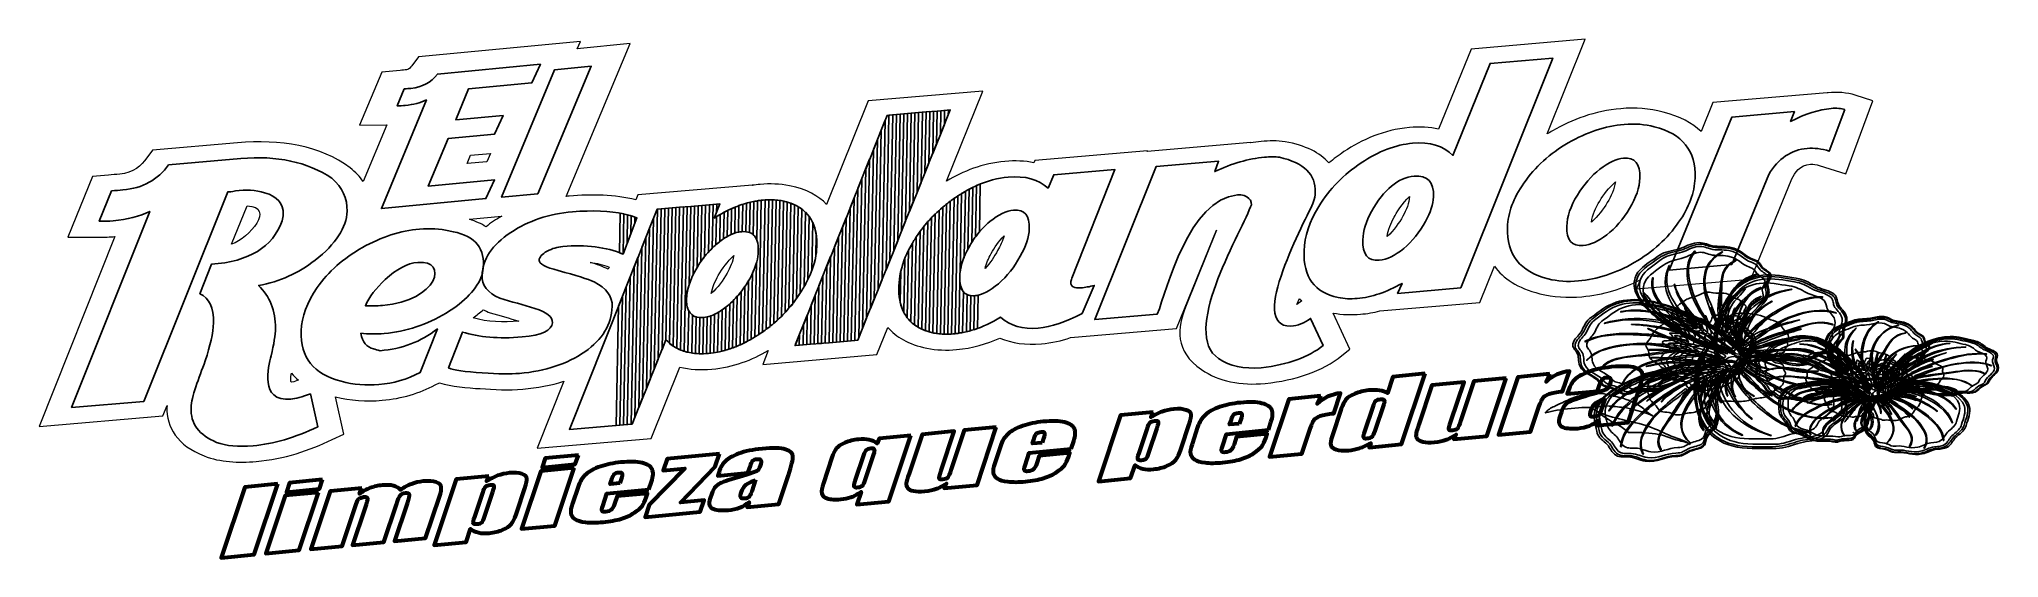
# Model space of a CAD drawing. Header units: centimetres. Extents: x -3.87 to -1.15, y 3.54 to 4.26.
import ezdxf

# ---------------------------------------------------------------- set-up
doc = ezdxf.new("R2010")
doc.units = ezdxf.units.CM
doc.header["$MEASUREMENT"] = 0
doc.header["$XCLIPFRAME"] = 0
doc.layers.add('Capa 1', color=7, linetype='Continuous')
picture_1 = doc.add_image_def('image1.jpg', size_in_pixel=(2, 2))
picture_2 = doc.add_image_def('image2.jpg', size_in_pixel=(1, 1))
picture_3 = doc.add_image_def('image3.jpg', size_in_pixel=(2, 1))

msp = doc.modelspace()

# ---------------------------------------------------------------- linework, layer by layer
at = {"layer": 'Capa 1', "color": 175, "lineweight": 9}
for points, knots in [([(-1.56351, 4.13168), (-1.56351, 4.13168), (-1.56351, 4.13168), (-1.56351, 4.13168), (-1.56351, 4.13168), (-1.56351, 4.13168), (-1.54714, 4.17159), (-1.54714, 4.17159), (-1.54714, 4.17159), (-1.54714, 4.17159), (-1.38848, 4.18524), (-1.38848, 4.18524), (-1.38848, 4.18524), (-1.38848, 4.18524), (-1.38851, 4.18524), (-1.38851, 4.18524), (-1.38851, 4.18524), (-1.38809, 4.18528), (-1.38768, 4.18531), (-1.38727, 4.18536), (-1.38727, 4.18536), (-1.3744, 4.18646), (-1.36129, 4.18568), (-1.34945, 4.18187), (-1.34945, 4.18187), (-1.34945, 4.18187), (-1.3251, 4.17404), (-1.3251, 4.17404), (-1.3251, 4.17404), (-1.3251, 4.17404), (-1.3627, 4.07263), (-1.3627, 4.07263), (-1.3627, 4.07263), (-1.3627, 4.07263), (-1.39972, 4.08438), (-1.39972, 4.08438), (-1.39972, 4.08438), (-1.40309, 4.08546), (-1.4077, 4.08658), (-1.41151, 4.08625), (-1.41151, 4.08625), (-1.426, 4.085), (-1.43395, 4.07411), (-1.43729, 4.06591), (-1.43729, 4.06591), (-1.43729, 4.06591), (-1.49435, 3.92671), (-1.49435, 3.92671), (-1.49435, 3.92671), (-1.49435, 3.92671), (-1.65311, 3.91304), (-1.65311, 3.91304), (-1.65311, 3.91304), (-1.65311, 3.91304), (-1.64802, 3.92543), (-1.64802, 3.92543), (-1.64802, 3.92543), (-1.67187, 3.91353), (-1.69894, 3.90475), (-1.72913, 3.90215), (-1.72913, 3.90215), (-1.74882, 3.90046), (-1.76874, 3.90161), (-1.78742, 3.90634), (-1.78742, 3.90634), (-1.81823, 3.91414), (-1.83832, 3.92778), (-1.85041, 3.94455), (-1.85041, 3.94455), (-1.85041, 3.94455), (-1.87052, 3.89432), (-1.87052, 3.89432), (-1.87052, 3.89432), (-1.87052, 3.89432), (-2.00941, 3.88235), (-2.00941, 3.88235), (-2.00941, 3.88235), (-2.01803, 3.88022), (-2.02698, 3.87866), (-2.03629, 3.87786), (-2.03629, 3.87786), (-2.04899, 3.87677), (-2.06177, 3.87713), (-2.07416, 3.87937), (-2.07416, 3.87937), (-2.07416, 3.87937), (-2.05085, 3.82946), (-2.05085, 3.82946), (-2.05085, 3.82946), (-2.05085, 3.82946), (-2.06221, 3.82036), (-2.06221, 3.82036), (-2.06221, 3.82036), (-2.0894, 3.79858), (-2.12644, 3.78609), (-2.16861, 3.78182), (-2.16861, 3.78182), (-2.20227, 3.77838), (-2.23324, 3.78478), (-2.25702, 3.80102), (-2.25702, 3.80102), (-2.29454, 3.82654), (-2.29078, 3.85845), (-2.27814, 3.88998), (-2.27814, 3.88998), (-2.27814, 3.88998), (-2.23621, 3.99476), (-2.23621, 3.99476), (-2.23621, 3.99476), (-2.23621, 3.99476), (-2.29175, 3.85804), (-2.29175, 3.85804), (-2.29175, 3.85804), (-2.29175, 3.85804), (-2.4386, 3.84539), (-2.4386, 3.84539), (-2.4386, 3.84539), (-2.45142, 3.84108), (-2.46504, 3.8379), (-2.47925, 3.83668), (-2.47925, 3.83668), (-2.50065, 3.83484), (-2.5203, 3.83778), (-2.53706, 3.84474), (-2.53706, 3.84474), (-2.555, 3.83661), (-2.57501, 3.83061), (-2.59696, 3.82872), (-2.59696, 3.82872), (-2.61077, 3.82752), (-2.62472, 3.82794), (-2.6381, 3.83067), (-2.6381, 3.83067), (-2.66391, 3.83591), (-2.68121, 3.84637), (-2.69243, 3.85953), (-2.69243, 3.85953), (-2.69243, 3.85953), (-2.7076, 3.82179), (-2.7076, 3.82179), (-2.7076, 3.82179), (-2.7076, 3.82179), (-2.86612, 3.80814), (-2.86612, 3.80814), (-2.86612, 3.80814), (-2.86612, 3.80814), (-2.85839, 3.8275), (-2.85839, 3.8275), (-2.85839, 3.8275), (-2.88064, 3.81451), (-2.90691, 3.80419), (-2.93687, 3.80162), (-2.93687, 3.80162), (-2.95272, 3.80025), (-2.96756, 3.8012), (-2.98096, 3.80431), (-2.98096, 3.80431), (-2.98096, 3.80431), (-3.02089, 3.70537), (-3.02089, 3.70537), (-3.02089, 3.70537), (-3.02089, 3.70537), (-3.17936, 3.69172), (-3.17936, 3.69172), (-3.17936, 3.69172), (-3.17936, 3.69172), (-3.14235, 3.78471), (-3.14235, 3.78471), (-3.14235, 3.78471), (-3.15992, 3.77918), (-3.17894, 3.77556), (-3.19927, 3.77381), (-3.19927, 3.77381), (-3.21807, 3.77218), (-3.23942, 3.7733), (-3.25827, 3.7745), (-3.25827, 3.7745), (-3.27537, 3.7756), (-3.29842, 3.77727), (-3.31483, 3.78275), (-3.31483, 3.78275), (-3.31483, 3.78275), (-3.32074, 3.77962), (-3.32074, 3.77962), (-3.32074, 3.77962), (-3.34225, 3.76831), (-3.3668, 3.76067), (-3.39425, 3.75831), (-3.39425, 3.75831), (-3.41644, 3.7564), (-3.43824, 3.75823), (-3.45918, 3.76319), (-3.45918, 3.76319), (-3.45918, 3.76319), (-3.44743, 3.71154), (-3.44743, 3.71154), (-3.44743, 3.71154), (-3.44743, 3.71154), (-3.46382, 3.70374), (-3.46382, 3.70374), (-3.46382, 3.70374), (-3.49484, 3.68896), (-3.53058, 3.67667), (-3.56903, 3.67336), (-3.56903, 3.67336), (-3.59371, 3.67124), (-3.61932, 3.67244), (-3.64121, 3.68105), (-3.64121, 3.68105), (-3.67869, 3.69578), (-3.694, 3.72078), (-3.69304, 3.74878), (-3.69304, 3.74878), (-3.69301, 3.74962), (-3.69295, 3.75047), (-3.6929, 3.75131), (-3.6929, 3.75131), (-3.6929, 3.75131), (-3.69869, 3.73687), (-3.69869, 3.73687), (-3.69869, 3.73687), (-3.69869, 3.73687), (-3.87043, 3.72209), (-3.87043, 3.72209), (-3.87043, 3.72209), (-3.87043, 3.72209), (-3.76542, 3.98558), (-3.76542, 3.98558), (-3.76542, 3.98558), (-3.77254, 3.98503), (-3.77968, 3.98478), (-3.78683, 3.98478), (-3.78683, 3.98478), (-3.78683, 3.98478), (-3.8306, 3.9848), (-3.8306, 3.9848), (-3.8306, 3.9848), (-3.8306, 3.9848), (-3.79641, 4.06906), (-3.79641, 4.06906), (-3.79641, 4.06906), (-3.79641, 4.06906), (-3.77442, 4.07096), (-3.77442, 4.07096), (-3.77442, 4.07096), (-3.76915, 4.07141), (-3.76392, 4.07186), (-3.75865, 4.0723), (-3.75865, 4.0723), (-3.73964, 4.07395), (-3.72864, 4.08419), (-3.721, 4.09493), (-3.721, 4.09493), (-3.721, 4.09493), (-3.71327, 4.10575), (-3.71327, 4.10575), (-3.71327, 4.10575), (-3.71327, 4.10575), (-3.59514, 4.11592), (-3.59514, 4.11592), (-3.59514, 4.11592), (-3.53594, 4.12101), (-3.47918, 4.11173), (-3.43891, 4.08115), (-3.43891, 4.08115), (-3.43117, 4.07528), (-3.42522, 4.06886), (-3.42078, 4.06207), (-3.42078, 4.06207), (-3.42078, 4.06207), (-3.38798, 4.14096), (-3.38798, 4.14096), (-3.38798, 4.14096), (-3.38798, 4.14096), (-3.4257, 4.14046), (-3.4257, 4.14046), (-3.4257, 4.14046), (-3.4257, 4.14046), (-3.39467, 4.21387), (-3.39467, 4.21387), (-3.39467, 4.21387), (-3.39467, 4.21387), (-3.36947, 4.21627), (-3.36947, 4.21627), (-3.36947, 4.21627), (-3.36643, 4.21656), (-3.36338, 4.21685), (-3.36035, 4.21714), (-3.36035, 4.21714), (-3.35707, 4.21746), (-3.35434, 4.22112), (-3.35314, 4.22273), (-3.35314, 4.22273), (-3.35314, 4.22273), (-3.34406, 4.23496), (-3.34406, 4.23496), (-3.34406, 4.23496), (-3.34406, 4.23496), (-3.11894, 4.25647), (-3.11894, 4.25647), (-3.11894, 4.25647), (-3.11894, 4.25647), (-3.12354, 4.24647), (-3.12354, 4.24647), (-3.12354, 4.24647), (-3.12354, 4.24647), (-3.05005, 4.2535), (-3.05005, 4.2535), (-3.05005, 4.2535), (-3.05005, 4.2535), (-3.13884, 4.04142), (-3.13884, 4.04142), (-3.13884, 4.04142), (-3.13746, 4.04157), (-3.13607, 4.04169), (-3.13467, 4.04181), (-3.13467, 4.04181), (-3.10384, 4.04447), (-3.07131, 4.04401), (-3.04215, 4.03648), (-3.04215, 4.03648), (-3.04215, 4.03648), (-3.03935, 4.04351), (-3.03935, 4.04351), (-3.03935, 4.04351), (-3.03935, 4.04351), (-2.88046, 4.05719), (-2.88046, 4.05719), (-2.88046, 4.05719), (-2.88046, 4.05719), (-2.88058, 4.05683), (-2.88058, 4.05683), (-2.88058, 4.05683), (-2.87706, 4.05737), (-2.87351, 4.0578), (-2.86984, 4.0581), (-2.86984, 4.0581), (-2.85605, 4.0593), (-2.84212, 4.05888), (-2.82874, 4.05617), (-2.82874, 4.05617), (-2.80493, 4.05133), (-2.78842, 4.04204), (-2.77735, 4.03028), (-2.77735, 4.03028), (-2.77735, 4.03028), (-2.71992, 4.17392), (-2.71992, 4.17392), (-2.71992, 4.17392), (-2.71992, 4.17392), (-2.56065, 4.18765), (-2.56065, 4.18765), (-2.56065, 4.18765), (-2.56065, 4.18765), (-2.61084, 4.06269), (-2.61084, 4.06269), (-2.61084, 4.06269), (-2.58803, 4.07639), (-2.56091, 4.08732), (-2.52977, 4.09), (-2.52977, 4.09), (-2.51555, 4.09122), (-2.50202, 4.09061), (-2.48957, 4.08818), (-2.48957, 4.08818), (-2.48957, 4.08818), (-2.48817, 4.09141), (-2.48817, 4.09141), (-2.48817, 4.09141), (-2.48817, 4.09141), (-2.33208, 4.10485), (-2.33208, 4.10485), (-2.33208, 4.10485), (-2.33208, 4.10485), (-2.33243, 4.10396), (-2.33243, 4.10396), (-2.33243, 4.10396), (-2.33243, 4.10396), (-2.18859, 4.11634), (-2.18859, 4.11634), (-2.18859, 4.11634), (-2.18859, 4.11634), (-2.18881, 4.11581), (-2.18881, 4.11581), (-2.18881, 4.11581), (-2.18394, 4.11657), (-2.17902, 4.11716), (-2.17403, 4.11759), (-2.17403, 4.11759), (-2.16286, 4.11856), (-2.15177, 4.11901), (-2.14072, 4.11715), (-2.14072, 4.11715), (-2.11256, 4.11241), (-2.09244, 4.10191), (-2.08014, 4.08786), (-2.08014, 4.08786), (-2.07363, 4.09332), (-2.06666, 4.09855), (-2.05918, 4.10353), (-2.05918, 4.10353), (-2.03449, 4.11998), (-2.00408, 4.13397), (-1.96843, 4.13704), (-1.96843, 4.13704), (-1.95396, 4.13828), (-1.94028, 4.13755), (-1.92778, 4.13494), (-1.92778, 4.13494), (-1.92778, 4.13494), (-1.8828, 4.24602), (-1.8828, 4.24602), (-1.8828, 4.24602), (-1.8828, 4.24602), (-1.7243, 4.25967), (-1.7243, 4.25967), (-1.7243, 4.25967), (-1.7243, 4.25967), (-1.77694, 4.12816), (-1.77694, 4.12816), (-1.77694, 4.12816), (-1.77463, 4.12961), (-1.77226, 4.13101), (-1.76985, 4.13241), (-1.76985, 4.13241), (-1.74278, 4.14803), (-1.71102, 4.16008), (-1.67479, 4.1632), (-1.67479, 4.1632), (-1.65477, 4.16492), (-1.63504, 4.16341), (-1.6162, 4.15849), (-1.6162, 4.15849), (-1.59287, 4.15242), (-1.57571, 4.14312), (-1.56351, 4.13168)], [0, 0, 0, 0, 0.0090909, 0.0090909, 0.0090909, 0.0090909, 0.0181818, 0.0181818, 0.0181818, 0.0181818, 0.0272727, 0.0272727, 0.0272727, 0.0272727, 0.0363636, 0.0363636, 0.0363636, 0.0363636, 0.0454545, 0.0454545, 0.0454545, 0.0454545, 0.0545455, 0.0545455, 0.0545455, 0.0545455, 0.0636364, 0.0636364, 0.0636364, 0.0636364, 0.0727273, 0.0727273, 0.0727273, 0.0727273, 0.0818182, 0.0818182, 0.0818182, 0.0818182, 0.0909091, 0.0909091, 0.0909091, 0.0909091, 0.1, 0.1, 0.1, 0.1, 0.1090909, 0.1090909, 0.1090909, 0.1090909, 0.1181818, 0.1181818, 0.1181818, 0.1181818, 0.1272727, 0.1272727, 0.1272727, 0.1272727, 0.1363636, 0.1363636, 0.1363636, 0.1363636, 0.1454545, 0.1454545, 0.1454545, 0.1454545, 0.1545455, 0.1545455, 0.1545455, 0.1545455, 0.1636364, 0.1636364, 0.1636364, 0.1636364, 0.1727273, 0.1727273, 0.1727273, 0.1727273, 0.1818182, 0.1818182, 0.1818182, 0.1818182, 0.1909091, 0.1909091, 0.1909091, 0.1909091, 0.2, 0.2, 0.2, 0.2, 0.2090909, 0.2090909, 0.2090909, 0.2090909, 0.2181818, 0.2181818, 0.2181818, 0.2181818, 0.2272727, 0.2272727, 0.2272727, 0.2272727, 0.2363636, 0.2363636, 0.2363636, 0.2363636, 0.2454545, 0.2454545, 0.2454545, 0.2454545, 0.2545455, 0.2545455, 0.2545455, 0.2545455, 0.2636364, 0.2636364, 0.2636364, 0.2636364, 0.2727273, 0.2727273, 0.2727273, 0.2727273, 0.2818182, 0.2818182, 0.2818182, 0.2818182, 0.2909091, 0.2909091, 0.2909091, 0.2909091, 0.3, 0.3, 0.3, 0.3, 0.3090909, 0.3090909, 0.3090909, 0.3090909, 0.3181818, 0.3181818, 0.3181818, 0.3181818, 0.3272727, 0.3272727, 0.3272727, 0.3272727, 0.3363636, 0.3363636, 0.3363636, 0.3363636, 0.3454545, 0.3454545, 0.3454545, 0.3454545, 0.3545455, 0.3545455, 0.3545455, 0.3545455, 0.3636364, 0.3636364, 0.3636364, 0.3636364, 0.3727273, 0.3727273, 0.3727273, 0.3727273, 0.3818182, 0.3818182, 0.3818182, 0.3818182, 0.3909091, 0.3909091, 0.3909091, 0.3909091, 0.4, 0.4, 0.4, 0.4, 0.4090909, 0.4090909, 0.4090909, 0.4090909, 0.4181818, 0.4181818, 0.4181818, 0.4181818, 0.4272727, 0.4272727, 0.4272727, 0.4272727, 0.4363636, 0.4363636, 0.4363636, 0.4363636, 0.4454545, 0.4454545, 0.4454545, 0.4454545, 0.4545455, 0.4545455, 0.4545455, 0.4545455, 0.4636364, 0.4636364, 0.4636364, 0.4636364, 0.4727273, 0.4727273, 0.4727273, 0.4727273, 0.4818182, 0.4818182, 0.4818182, 0.4818182, 0.4909091, 0.4909091, 0.4909091, 0.4909091, 0.5, 0.5, 0.5, 0.5, 0.5090909, 0.5090909, 0.5090909, 0.5090909, 0.5181818, 0.5181818, 0.5181818, 0.5181818, 0.5272727, 0.5272727, 0.5272727, 0.5272727, 0.5363636, 0.5363636, 0.5363636, 0.5363636, 0.5454545, 0.5454545, 0.5454545, 0.5454545, 0.5545455, 0.5545455, 0.5545455, 0.5545455, 0.5636364, 0.5636364, 0.5636364, 0.5636364, 0.5727273, 0.5727273, 0.5727273, 0.5727273, 0.5818182, 0.5818182, 0.5818182, 0.5818182, 0.5909091, 0.5909091, 0.5909091, 0.5909091, 0.6, 0.6, 0.6, 0.6, 0.6090909, 0.6090909, 0.6090909, 0.6090909, 0.6181818, 0.6181818, 0.6181818, 0.6181818, 0.6272727, 0.6272727, 0.6272727, 0.6272727, 0.6363636, 0.6363636, 0.6363636, 0.6363636, 0.6454545, 0.6454545, 0.6454545, 0.6454545, 0.6545455, 0.6545455, 0.6545455, 0.6545455, 0.6636364, 0.6636364, 0.6636364, 0.6636364, 0.6727273, 0.6727273, 0.6727273, 0.6727273, 0.6818182, 0.6818182, 0.6818182, 0.6818182, 0.6909091, 0.6909091, 0.6909091, 0.6909091, 0.7, 0.7, 0.7, 0.7, 0.7090909, 0.7090909, 0.7090909, 0.7090909, 0.7181818, 0.7181818, 0.7181818, 0.7181818, 0.7272727, 0.7272727, 0.7272727, 0.7272727, 0.7363636, 0.7363636, 0.7363636, 0.7363636, 0.7454545, 0.7454545, 0.7454545, 0.7454545, 0.7545455, 0.7545455, 0.7545455, 0.7545455, 0.7636364, 0.7636364, 0.7636364, 0.7636364, 0.7727273, 0.7727273, 0.7727273, 0.7727273, 0.7818182, 0.7818182, 0.7818182, 0.7818182, 0.7909091, 0.7909091, 0.7909091, 0.7909091, 0.8, 0.8, 0.8, 0.8, 0.8090909, 0.8090909, 0.8090909, 0.8090909, 0.8181818, 0.8181818, 0.8181818, 0.8181818, 0.8272727, 0.8272727, 0.8272727, 0.8272727, 0.8363636, 0.8363636, 0.8363636, 0.8363636, 0.8454545, 0.8454545, 0.8454545, 0.8454545, 0.8545455, 0.8545455, 0.8545455, 0.8545455, 0.8636364, 0.8636364, 0.8636364, 0.8636364, 0.8727273, 0.8727273, 0.8727273, 0.8727273, 0.8818182, 0.8818182, 0.8818182, 0.8818182, 0.8909091, 0.8909091, 0.8909091, 0.8909091, 0.9, 0.9, 0.9, 0.9, 0.9090909, 0.9090909, 0.9090909, 0.9090909, 0.9181818, 0.9181818, 0.9181818, 0.9181818, 0.9272727, 0.9272727, 0.9272727, 0.9272727, 0.9363636, 0.9363636, 0.9363636, 0.9363636, 0.9454545, 0.9454545, 0.9454545, 0.9454545, 0.9545455, 0.9545455, 0.9545455, 0.9545455, 0.9636364, 0.9636364, 0.9636364, 0.9636364, 0.9727273, 0.9727273, 0.9727273, 0.9727273, 0.9818182, 0.9818182, 0.9818182, 0.9818182, 1, 1, 1, 1]), ([(-3.24896, 4.0896), (-3.24896, 4.0896), (-3.24896, 4.0896), (-3.24896, 4.0896), (-3.24896, 4.0896), (-3.24896, 4.0896), (-3.24416, 4.1011), (-3.24416, 4.1011), (-3.24416, 4.1011), (-3.24416, 4.1011), (-3.27165, 4.09848), (-3.27165, 4.09848), (-3.27165, 4.09848), (-3.27165, 4.09848), (-3.27645, 4.08697), (-3.27645, 4.08697), (-3.27645, 4.08697), (-3.27645, 4.08697), (-3.24896, 4.0896), (-3.24896, 4.0896)], [0, 0, 0, 0, 0.1666667, 0.1666667, 0.1666667, 0.1666667, 0.3333333, 0.3333333, 0.3333333, 0.3333333, 0.5, 0.5, 0.5, 0.5, 0.6666667, 0.6666667, 0.6666667, 0.6666667, 1, 1, 1, 1]), ([(-1.68234, 4.06156), (-1.69152, 4.0536), (-1.6986, 4.04423), (-1.70414, 4.03502), (-1.70414, 4.03502), (-1.70973, 4.02577), (-1.71418, 4.0158), (-1.71582, 4.00578), (-1.71582, 4.00578), (-1.70646, 4.01382), (-1.69927, 4.02355), (-1.69371, 4.0328), (-1.69371, 4.0328), (-1.68821, 4.04193), (-1.6839, 4.05169), (-1.68234, 4.06156)], [0, 0, 0, 0, 0.2, 0.2, 0.2, 0.2, 0.4, 0.4, 0.4, 0.4, 0.6, 0.6, 0.6, 0.6, 1, 1, 1, 1]), ([(-3.60325, 3.97508), (-3.60325, 3.97508), (-3.60325, 3.97508), (-3.60325, 3.97508), (-3.60325, 3.97508), (-3.57853, 3.98361), (-3.54195, 4.0267), (-3.58193, 4.02828), (-3.58193, 4.02828), (-3.58193, 4.02828), (-3.60325, 3.97508), (-3.60325, 3.97508)], [0, 0, 0, 0, 0.25, 0.25, 0.25, 0.25, 0.5, 0.5, 0.5, 0.5, 1, 1, 1, 1]), ([(-1.99913, 3.98576), (-1.99913, 3.98576), (-1.99913, 3.98576), (-1.99913, 3.98576), (-1.99913, 3.98576), (-1.98984, 3.99432), (-1.98289, 4.00435), (-1.97746, 4.01415), (-1.97746, 4.01415), (-1.97277, 4.02258), (-1.96865, 4.03211), (-1.96826, 4.04118), (-1.96826, 4.04118), (-1.97783, 4.03239), (-1.98716, 4.01715), (-1.98955, 4.01278), (-1.98955, 4.01278), (-1.99429, 4.00414), (-1.9979, 3.99499), (-1.99913, 3.98576)], [0, 0, 0, 0, 0.1666667, 0.1666667, 0.1666667, 0.1666667, 0.3333333, 0.3333333, 0.3333333, 0.3333333, 0.5, 0.5, 0.5, 0.5, 0.6666667, 0.6666667, 0.6666667, 0.6666667, 1, 1, 1, 1]), ([(-3.27302, 4.00964), (-3.27302, 4.00964), (-3.27302, 4.00964), (-3.27302, 4.00964), (-3.27302, 4.00964), (-3.26427, 4.00678), (-3.25667, 4.00331), (-3.25017, 3.99929), (-3.25017, 3.99929), (-3.24689, 4.00187), (-3.24343, 4.00437), (-3.23976, 4.00682), (-3.23976, 4.00682), (-3.23605, 4.00931), (-3.23223, 4.01167), (-3.22832, 4.01391), (-3.22832, 4.01391), (-3.22832, 4.01391), (-3.27302, 4.00964), (-3.27302, 4.00964)], [0, 0, 0, 0, 0.1666667, 0.1666667, 0.1666667, 0.1666667, 0.3333333, 0.3333333, 0.3333333, 0.3333333, 0.5, 0.5, 0.5, 0.5, 0.6666667, 0.6666667, 0.6666667, 0.6666667, 1, 1, 1, 1]), ([(-2.5311, 3.98664), (-2.5311, 3.98664), (-2.5311, 3.98664), (-2.5311, 3.98664), (-2.5311, 3.98664), (-2.53863, 3.97902), (-2.54441, 3.97041), (-2.54902, 3.962), (-2.54902, 3.962), (-2.55268, 3.95536), (-2.55568, 3.9484), (-2.55745, 3.94132), (-2.55745, 3.94132), (-2.55026, 3.94912), (-2.54463, 3.95778), (-2.53997, 3.96614), (-2.53997, 3.96614), (-2.53636, 3.97258), (-2.53301, 3.9796), (-2.5311, 3.98664)], [0, 0, 0, 0, 0.1666667, 0.1666667, 0.1666667, 0.1666667, 0.3333333, 0.3333333, 0.3333333, 0.3333333, 0.5, 0.5, 0.5, 0.5, 0.6666667, 0.6666667, 0.6666667, 0.6666667, 1, 1, 1, 1]), ([(-3.0792, 3.94333), (-3.0792, 3.94333), (-3.0792, 3.94333), (-3.0792, 3.94333), (-3.0792, 3.94333), (-3.08754, 3.94665), (-3.09637, 3.9487), (-3.1055, 3.9498), (-3.1055, 3.9498), (-3.09629, 3.94693), (-3.08746, 3.94377), (-3.08045, 3.94035), (-3.08045, 3.94035), (-3.08045, 3.94035), (-3.08043, 3.94035), (-3.08041, 3.94034), (-3.08041, 3.94034), (-3.08041, 3.94034), (-3.0792, 3.94333), (-3.0792, 3.94333)], [0, 0, 0, 0, 0.1666667, 0.1666667, 0.1666667, 0.1666667, 0.3333333, 0.3333333, 0.3333333, 0.3333333, 0.5, 0.5, 0.5, 0.5, 0.6666667, 0.6666667, 0.6666667, 0.6666667, 1, 1, 1, 1]), ([(-2.90624, 3.95923), (-2.90624, 3.95923), (-2.90624, 3.95923), (-2.90624, 3.95923), (-2.90624, 3.95923), (-2.91541, 3.95086), (-2.92234, 3.94134), (-2.92771, 3.93168), (-2.92771, 3.93168), (-2.93214, 3.92376), (-2.93598, 3.91506), (-2.93757, 3.90644), (-2.93757, 3.90644), (-2.92818, 3.91502), (-2.92102, 3.92476), (-2.91551, 3.93466), (-2.91551, 3.93466), (-2.91116, 3.94248), (-2.90771, 3.95084), (-2.90624, 3.95923)], [0, 0, 0, 0, 0.1666667, 0.1666667, 0.1666667, 0.1666667, 0.3333333, 0.3333333, 0.3333333, 0.3333333, 0.5, 0.5, 0.5, 0.5, 0.6666667, 0.6666667, 0.6666667, 0.6666667, 1, 1, 1, 1]), ([(-2.12116, 3.89947), (-2.12116, 3.89947), (-2.12116, 3.89947), (-2.12116, 3.89947), (-2.12116, 3.89947), (-2.12116, 3.89947), (-2.12444, 3.89139), (-2.12444, 3.89139), (-2.12444, 3.89139), (-2.12444, 3.89139), (-2.11753, 3.89664), (-2.11753, 3.89664), (-2.11753, 3.89664), (-2.11879, 3.89757), (-2.12002, 3.89851), (-2.12116, 3.89947)], [0, 0, 0, 0, 0.2, 0.2, 0.2, 0.2, 0.4, 0.4, 0.4, 0.4, 0.6, 0.6, 0.6, 0.6, 1, 1, 1, 1]), ([(-3.25409, 3.88403), (-3.25409, 3.88403), (-3.25409, 3.88403), (-3.25409, 3.88403), (-3.25409, 3.88403), (-3.25847, 3.88015), (-3.26318, 3.87643), (-3.26816, 3.87284), (-3.26816, 3.87284), (-3.24867, 3.86665), (-3.22568, 3.86637), (-3.2047, 3.86818), (-3.2047, 3.86818), (-3.20462, 3.86819), (-3.20452, 3.86819), (-3.20444, 3.8682), (-3.20444, 3.8682), (-3.21768, 3.87218), (-3.23095, 3.8761), (-3.24424, 3.87996), (-3.24424, 3.87996), (-3.24424, 3.87996), (-3.247, 3.88076), (-3.247, 3.88076), (-3.247, 3.88076), (-3.247, 3.88076), (-3.24951, 3.88187), (-3.24951, 3.88187), (-3.24951, 3.88187), (-3.25108, 3.88257), (-3.25261, 3.88329), (-3.25409, 3.88403)], [0, 0, 0, 0, 0.1111111, 0.1111111, 0.1111111, 0.1111111, 0.2222222, 0.2222222, 0.2222222, 0.2222222, 0.3333333, 0.3333333, 0.3333333, 0.3333333, 0.4444444, 0.4444444, 0.4444444, 0.4444444, 0.5555556, 0.5555556, 0.5555556, 0.5555556, 0.6666667, 0.6666667, 0.6666667, 0.6666667, 0.7777778, 0.7777778, 0.7777778, 0.7777778, 1, 1, 1, 1]), ([(-3.52029, 3.79578), (-3.52029, 3.79578), (-3.52029, 3.79578), (-3.52029, 3.79578), (-3.52029, 3.79578), (-3.52082, 3.79269), (-3.5212, 3.7897), (-3.52129, 3.78694), (-3.52129, 3.78694), (-3.52131, 3.78631), (-3.52132, 3.78542), (-3.52127, 3.78459), (-3.52127, 3.78459), (-3.52071, 3.78419), (-3.52013, 3.78378), (-3.5196, 3.78337), (-3.5196, 3.78337), (-3.51627, 3.78435), (-3.51277, 3.78557), (-3.51041, 3.78641), (-3.51041, 3.78641), (-3.51407, 3.78937), (-3.51737, 3.7925), (-3.52029, 3.79578)], [0, 0, 0, 0, 0.1428571, 0.1428571, 0.1428571, 0.1428571, 0.2857143, 0.2857143, 0.2857143, 0.2857143, 0.4285714, 0.4285714, 0.4285714, 0.4285714, 0.5714286, 0.5714286, 0.5714286, 0.5714286, 0.7142857, 0.7142857, 0.7142857, 0.7142857, 1, 1, 1, 1])]:
    msp.add_open_spline(points, degree=3, knots=knots, dxfattribs=at)
at = {"layer": 'Capa 1', "color": 7}
for points, knots in [([(-3.23836, 4.12793), (-3.23836, 4.12793), (-3.23836, 4.12793), (-3.23836, 4.12793), (-3.23836, 4.12793), (-3.23836, 4.12793), (-3.30288, 4.12176), (-3.30288, 4.12176), (-3.30288, 4.12176), (-3.30288, 4.12176), (-3.33037, 4.05554), (-3.33037, 4.05554), (-3.33037, 4.05554), (-3.33037, 4.05554), (-3.23837, 4.06433), (-3.23837, 4.06433), (-3.23837, 4.06433), (-3.23837, 4.06433), (-3.2502, 4.03833), (-3.2502, 4.03833), (-3.2502, 4.03833), (-3.2502, 4.03833), (-3.39548, 4.02445), (-3.39548, 4.02445), (-3.39548, 4.02445), (-3.39548, 4.02445), (-3.33281, 4.17533), (-3.33281, 4.17533), (-3.33281, 4.17533), (-3.3412, 4.17134), (-3.35097, 4.16881), (-3.36218, 4.16774), (-3.36218, 4.16774), (-3.36584, 4.1674), (-3.3696, 4.16719), (-3.37349, 4.16714), (-3.37349, 4.16714), (-3.37349, 4.16714), (-3.36359, 4.19056), (-3.36359, 4.19056), (-3.36359, 4.19056), (-3.36042, 4.19087), (-3.35738, 4.19116), (-3.35446, 4.19144), (-3.35446, 4.19144), (-3.33863, 4.19295), (-3.3264, 4.19954), (-3.31774, 4.21119), (-3.31774, 4.21119), (-3.31774, 4.21119), (-3.17463, 4.22488), (-3.17463, 4.22488), (-3.17463, 4.22488), (-3.17463, 4.22488), (-3.18645, 4.19912), (-3.18645, 4.19912), (-3.18645, 4.19912), (-3.18645, 4.19912), (-3.27461, 4.19069), (-3.27461, 4.19069), (-3.27461, 4.19069), (-3.27461, 4.19069), (-3.29191, 4.14768), (-3.29191, 4.14768), (-3.29191, 4.14768), (-3.29191, 4.14768), (-3.22656, 4.15393), (-3.22656, 4.15393), (-3.22656, 4.15393), (-3.22656, 4.15393), (-3.23836, 4.12793), (-3.23836, 4.12793)], [0, 0, 0, 0, 0.0526316, 0.0526316, 0.0526316, 0.0526316, 0.1052632, 0.1052632, 0.1052632, 0.1052632, 0.1578947, 0.1578947, 0.1578947, 0.1578947, 0.2105263, 0.2105263, 0.2105263, 0.2105263, 0.2631579, 0.2631579, 0.2631579, 0.2631579, 0.3157895, 0.3157895, 0.3157895, 0.3157895, 0.3684211, 0.3684211, 0.3684211, 0.3684211, 0.4210526, 0.4210526, 0.4210526, 0.4210526, 0.4736842, 0.4736842, 0.4736842, 0.4736842, 0.5263158, 0.5263158, 0.5263158, 0.5263158, 0.5789474, 0.5789474, 0.5789474, 0.5789474, 0.6315789, 0.6315789, 0.6315789, 0.6315789, 0.6842105, 0.6842105, 0.6842105, 0.6842105, 0.7368421, 0.7368421, 0.7368421, 0.7368421, 0.7894737, 0.7894737, 0.7894737, 0.7894737, 0.8421053, 0.8421053, 0.8421053, 0.8421053, 0.8947368, 0.8947368, 0.8947368, 0.8947368, 1, 1, 1, 1]), ([(-3.17827, 4.04497), (-3.17827, 4.04497), (-3.22864, 4.04015), (-3.22864, 4.04015), (-3.22864, 4.04015), (-3.22864, 4.04015), (-3.15488, 4.2172), (-3.15488, 4.2172), (-3.15488, 4.2172), (-3.15488, 4.2172), (-3.10415, 4.22205), (-3.10415, 4.22205), (-3.10415, 4.22205), (-3.10415, 4.22205), (-3.17827, 4.04497), (-3.17827, 4.04497)], [0, 0, 0, 0, 0.2, 0.2, 0.2, 0.2, 0.4, 0.4, 0.4, 0.4, 0.6, 0.6, 0.6, 0.6, 1, 1, 1, 1]), ([(-1.76943, 4.23353), (-1.76943, 4.23353), (-1.76942, 4.23353), (-1.76942, 4.23353), (-1.76942, 4.23353), (-1.76942, 4.23353), (-1.89722, 3.91425), (-1.89722, 3.91425), (-1.89722, 3.91425), (-1.89722, 3.91425), (-1.98476, 3.90672), (-1.98476, 3.90672), (-1.98476, 3.90672), (-1.98476, 3.90672), (-1.97864, 3.9207), (-1.97864, 3.9207), (-1.97864, 3.9207), (-1.99998, 3.90845), (-2.02072, 3.90145), (-2.0409, 3.89972), (-2.0409, 3.89972), (-2.05012, 3.89891), (-2.0589, 3.89932), (-2.06722, 3.90092), (-2.06722, 3.90092), (-2.06722, 3.90092), (-2.06722, 3.90092), (-2.06722, 3.90092), (-2.06722, 3.90092), (-2.10005, 3.90794), (-2.11584, 3.92958), (-2.11459, 3.96587), (-2.11459, 3.96587), (-2.11391, 3.9859), (-2.10712, 4.00646), (-2.09425, 4.02754), (-2.09425, 4.02754), (-2.07919, 4.05171), (-2.05965, 4.07183), (-2.03546, 4.08797), (-2.03546, 4.08797), (-2.01125, 4.10409), (-1.98739, 4.11316), (-1.96398, 4.11518), (-1.96398, 4.11518), (-1.94005, 4.11724), (-1.92139, 4.1116), (-1.90804, 4.09835), (-1.90804, 4.09835), (-1.90804, 4.09835), (-1.85635, 4.22605), (-1.85635, 4.22605), (-1.85635, 4.22605), (-1.85635, 4.22605), (-1.76943, 4.23353), (-1.76943, 4.23353)], [0, 0, 0, 0, 0.0666667, 0.0666667, 0.0666667, 0.0666667, 0.1333333, 0.1333333, 0.1333333, 0.1333333, 0.2, 0.2, 0.2, 0.2, 0.2666667, 0.2666667, 0.2666667, 0.2666667, 0.3333333, 0.3333333, 0.3333333, 0.3333333, 0.4, 0.4, 0.4, 0.4, 0.4666667, 0.4666667, 0.4666667, 0.4666667, 0.5333333, 0.5333333, 0.5333333, 0.5333333, 0.6, 0.6, 0.6, 0.6, 0.6666667, 0.6666667, 0.6666667, 0.6666667, 0.7333333, 0.7333333, 0.7333333, 0.7333333, 0.8, 0.8, 0.8, 0.8, 0.8666667, 0.8666667, 0.8666667, 0.8666667, 1, 1, 1, 1]), ([(-1.36405, 4.16207), (-1.36405, 4.16207), (-1.38551, 4.10421), (-1.38551, 4.10421), (-1.38551, 4.10421), (-1.39629, 4.10762), (-1.40646, 4.10891), (-1.41614, 4.10808), (-1.41614, 4.10808), (-1.43839, 4.10617), (-1.45629, 4.09407), (-1.46962, 4.07179), (-1.46962, 4.07179), (-1.46962, 4.07179), (-1.52092, 3.94666), (-1.52092, 3.94666), (-1.52092, 3.94666), (-1.52092, 3.94666), (-1.60784, 3.93917), (-1.60784, 3.93917), (-1.60784, 3.93917), (-1.60784, 3.93917), (-1.52075, 4.15161), (-1.52075, 4.15161), (-1.52075, 4.15161), (-1.52075, 4.15161), (-1.43383, 4.15909), (-1.43383, 4.15909), (-1.43383, 4.15909), (-1.43383, 4.15909), (-1.43935, 4.1456), (-1.43935, 4.1456), (-1.43935, 4.1456), (-1.41846, 4.15608), (-1.39964, 4.16204), (-1.38282, 4.16349), (-1.38282, 4.16349), (-1.37528, 4.16414), (-1.36901, 4.16367), (-1.36405, 4.16207)], [0, 0, 0, 0, 0.0909091, 0.0909091, 0.0909091, 0.0909091, 0.1818182, 0.1818182, 0.1818182, 0.1818182, 0.2727273, 0.2727273, 0.2727273, 0.2727273, 0.3636364, 0.3636364, 0.3636364, 0.3636364, 0.4545455, 0.4545455, 0.4545455, 0.4545455, 0.5454545, 0.5454545, 0.5454545, 0.5454545, 0.6363636, 0.6363636, 0.6363636, 0.6363636, 0.7272727, 0.7272727, 0.7272727, 0.7272727, 0.8181818, 0.8181818, 0.8181818, 0.8181818, 1, 1, 1, 1]), ([(-2.69612, 4.14703), (-2.69612, 4.14703), (-2.70035, 3.9261), (-2.70035, 3.9261), (-2.70035, 3.9261), (-2.70035, 3.9261), (-2.71655, 3.88576), (-2.71655, 3.88576), (-2.71655, 3.88576), (-2.71655, 3.88576), (-2.71233, 4.10648), (-2.71233, 4.10648), (-2.71233, 4.10648), (-2.71233, 4.10648), (-2.69612, 4.14703), (-2.69612, 4.14703)], [0, 0, 0, 0, 0.2, 0.2, 0.2, 0.2, 0.4, 0.4, 0.4, 0.4, 0.6, 0.6, 0.6, 0.6, 1, 1, 1, 1]), ([(-2.68568, 4.15461), (-2.68568, 4.15461), (-2.68954, 3.95302), (-2.68954, 3.95302), (-2.68954, 3.95302), (-2.68954, 3.95302), (-2.70575, 3.91266), (-2.70575, 3.91266), (-2.70575, 3.91266), (-2.70575, 3.91266), (-2.70152, 4.13352), (-2.70152, 4.13352), (-2.70152, 4.13352), (-2.70152, 4.13352), (-2.69335, 4.15395), (-2.69335, 4.15395), (-2.69335, 4.15395), (-2.69335, 4.15395), (-2.68568, 4.15461), (-2.68568, 4.15461)], [0, 0, 0, 0, 0.1666667, 0.1666667, 0.1666667, 0.1666667, 0.3333333, 0.3333333, 0.3333333, 0.3333333, 0.5, 0.5, 0.5, 0.5, 0.6666667, 0.6666667, 0.6666667, 0.6666667, 1, 1, 1, 1]), ([(-2.67537, 4.1555), (-2.67537, 4.1555), (-2.67873, 3.97992), (-2.67873, 3.97992), (-2.67873, 3.97992), (-2.67873, 3.97992), (-2.69494, 3.93957), (-2.69494, 3.93957), (-2.69494, 3.93957), (-2.69494, 3.93957), (-2.69083, 4.15417), (-2.69083, 4.15417), (-2.69083, 4.15417), (-2.69083, 4.15417), (-2.67537, 4.1555), (-2.67537, 4.1555)], [0, 0, 0, 0, 0.2, 0.2, 0.2, 0.2, 0.4, 0.4, 0.4, 0.4, 0.6, 0.6, 0.6, 0.6, 1, 1, 1, 1]), ([(-2.66507, 4.15639), (-2.66507, 4.15639), (-2.66793, 4.00682), (-2.66793, 4.00682), (-2.66793, 4.00682), (-2.66793, 4.00682), (-2.68414, 3.96646), (-2.68414, 3.96646), (-2.68414, 3.96646), (-2.68414, 3.96646), (-2.68053, 4.15506), (-2.68053, 4.15506), (-2.68053, 4.15506), (-2.68053, 4.15506), (-2.66507, 4.15639), (-2.66507, 4.15639)], [0, 0, 0, 0, 0.2, 0.2, 0.2, 0.2, 0.4, 0.4, 0.4, 0.4, 0.6, 0.6, 0.6, 0.6, 1, 1, 1, 1]), ([(-2.65475, 4.15728), (-2.65475, 4.15728), (-2.65712, 4.03374), (-2.65712, 4.03374), (-2.65712, 4.03374), (-2.65712, 4.03374), (-2.67333, 3.99338), (-2.67333, 3.99338), (-2.67333, 3.99338), (-2.67333, 3.99338), (-2.67022, 4.15595), (-2.67022, 4.15595), (-2.67022, 4.15595), (-2.67022, 4.15595), (-2.65475, 4.15728), (-2.65475, 4.15728)], [0, 0, 0, 0, 0.2, 0.2, 0.2, 0.2, 0.4, 0.4, 0.4, 0.4, 0.6, 0.6, 0.6, 0.6, 1, 1, 1, 1]), ([(-2.64445, 4.15817), (-2.64445, 4.15817), (-2.64632, 4.06063), (-2.64632, 4.06063), (-2.64632, 4.06063), (-2.64632, 4.06063), (-2.66253, 4.02027), (-2.66253, 4.02027), (-2.66253, 4.02027), (-2.66253, 4.02027), (-2.65991, 4.15684), (-2.65991, 4.15684), (-2.65991, 4.15684), (-2.65991, 4.15684), (-2.64445, 4.15817), (-2.64445, 4.15817)], [0, 0, 0, 0, 0.2, 0.2, 0.2, 0.2, 0.4, 0.4, 0.4, 0.4, 0.6, 0.6, 0.6, 0.6, 1, 1, 1, 1]), ([(-2.63414, 4.15906), (-2.63414, 4.15906), (-2.63551, 4.08755), (-2.63551, 4.08755), (-2.63551, 4.08755), (-2.63551, 4.08755), (-2.65172, 4.04719), (-2.65172, 4.04719), (-2.65172, 4.04719), (-2.65172, 4.04719), (-2.6496, 4.15773), (-2.6496, 4.15773), (-2.6496, 4.15773), (-2.6496, 4.15773), (-2.63414, 4.15906), (-2.63414, 4.15906)], [0, 0, 0, 0, 0.2, 0.2, 0.2, 0.2, 0.4, 0.4, 0.4, 0.4, 0.6, 0.6, 0.6, 0.6, 1, 1, 1, 1]), ([(-2.62384, 4.15995), (-2.62384, 4.15995), (-2.62471, 4.11444), (-2.62471, 4.11444), (-2.62471, 4.11444), (-2.62471, 4.11444), (-2.64092, 4.07408), (-2.64092, 4.07408), (-2.64092, 4.07408), (-2.64092, 4.07408), (-2.6393, 4.15862), (-2.6393, 4.15862), (-2.6393, 4.15862), (-2.6393, 4.15862), (-2.62384, 4.15995), (-2.62384, 4.15995)], [0, 0, 0, 0, 0.2, 0.2, 0.2, 0.2, 0.4, 0.4, 0.4, 0.4, 0.6, 0.6, 0.6, 0.6, 1, 1, 1, 1]), ([(-2.61353, 4.16084), (-2.61353, 4.16084), (-2.6139, 4.14135), (-2.6139, 4.14135), (-2.6139, 4.14135), (-2.6139, 4.14135), (-2.63011, 4.10099), (-2.63011, 4.10099), (-2.63011, 4.10099), (-2.63011, 4.10099), (-2.62899, 4.15951), (-2.62899, 4.15951), (-2.62899, 4.15951), (-2.62899, 4.15951), (-2.61353, 4.16084), (-2.61353, 4.16084)], [0, 0, 0, 0, 0.2, 0.2, 0.2, 0.2, 0.4, 0.4, 0.4, 0.4, 0.6, 0.6, 0.6, 0.6, 1, 1, 1, 1]), ([(-2.6193, 4.12791), (-2.6193, 4.12791), (-2.61868, 4.1604), (-2.61868, 4.1604), (-2.61868, 4.1604), (-2.61868, 4.1604), (-2.60581, 4.16151), (-2.60581, 4.16151), (-2.60581, 4.16151), (-2.60581, 4.16151), (-2.6193, 4.12791), (-2.6193, 4.12791)], [0, 0, 0, 0, 0.25, 0.25, 0.25, 0.25, 0.5, 0.5, 0.5, 0.5, 1, 1, 1, 1]), ([(-2.60851, 4.1548), (-2.60851, 4.1548), (-2.60838, 4.16129), (-2.60838, 4.16129), (-2.60838, 4.16129), (-2.60838, 4.16129), (-2.60581, 4.16151), (-2.60581, 4.16151), (-2.60581, 4.16151), (-2.60581, 4.16151), (-2.60851, 4.1548), (-2.60851, 4.1548)], [0, 0, 0, 0, 0.25, 0.25, 0.25, 0.25, 0.5, 0.5, 0.5, 0.5, 1, 1, 1, 1]), ([(-1.7757, 3.9269), (-1.7757, 3.9269), (-1.7757, 3.9269), (-1.7757, 3.9269), (-1.7757, 3.9269), (-1.81471, 3.93685), (-1.83356, 3.9607), (-1.83227, 3.99844), (-1.83227, 3.99844), (-1.83157, 4.01876), (-1.82397, 4.03924), (-1.80943, 4.05988), (-1.80943, 4.05988), (-1.79401, 4.08234), (-1.77346, 4.10097), (-1.74784, 4.11577), (-1.74784, 4.11577), (-1.72223, 4.13057), (-1.69638, 4.1391), (-1.67035, 4.14133), (-1.67035, 4.14133), (-1.65522, 4.14263), (-1.64126, 4.14153), (-1.62839, 4.138), (-1.62839, 4.138), (-1.58938, 4.12834), (-1.57052, 4.10463), (-1.57182, 4.06689), (-1.57182, 4.06689), (-1.57252, 4.04656), (-1.58012, 4.02608), (-1.59463, 4.00544), (-1.59463, 4.00544), (-1.61007, 3.98298), (-1.6306, 3.96436), (-1.65621, 3.94955), (-1.65621, 3.94955), (-1.68186, 3.93475), (-1.70768, 3.92624), (-1.73371, 3.92399), (-1.73371, 3.92399), (-1.74882, 3.9227), (-1.76282, 3.92366), (-1.7757, 3.9269)], [0, 0, 0, 0, 0.0833333, 0.0833333, 0.0833333, 0.0833333, 0.1666667, 0.1666667, 0.1666667, 0.1666667, 0.25, 0.25, 0.25, 0.25, 0.3333333, 0.3333333, 0.3333333, 0.3333333, 0.4166667, 0.4166667, 0.4166667, 0.4166667, 0.5, 0.5, 0.5, 0.5, 0.5833333, 0.5833333, 0.5833333, 0.5833333, 0.6666667, 0.6666667, 0.6666667, 0.6666667, 0.75, 0.75, 0.75, 0.75, 0.8333333, 0.8333333, 0.8333333, 0.8333333, 1, 1, 1, 1]), ([(-2.70692, 4.12001), (-2.70692, 4.12001), (-2.71115, 3.89921), (-2.71115, 3.89921), (-2.71115, 3.89921), (-2.71115, 3.89921), (-2.72736, 3.85885), (-2.72736, 3.85885), (-2.72736, 3.85885), (-2.72736, 3.85885), (-2.72313, 4.07945), (-2.72313, 4.07945), (-2.72313, 4.07945), (-2.72313, 4.07945), (-2.70692, 4.12001), (-2.70692, 4.12001)], [0, 0, 0, 0, 0.2, 0.2, 0.2, 0.2, 0.4, 0.4, 0.4, 0.4, 0.6, 0.6, 0.6, 0.6, 1, 1, 1, 1]), ([(-2.13304, 3.86138), (-2.13304, 3.86138), (-2.13304, 3.86138), (-2.13304, 3.86138), (-2.13304, 3.86138), (-2.12339, 3.86192), (-2.11426, 3.86546), (-2.10567, 3.87199), (-2.10567, 3.87199), (-2.10567, 3.87199), (-2.08813, 3.83442), (-2.08813, 3.83442), (-2.08813, 3.83442), (-2.10837, 3.81821), (-2.13695, 3.80793), (-2.17395, 3.80358), (-2.17395, 3.80358), (-2.1983, 3.80149), (-2.21804, 3.80573), (-2.23318, 3.81629), (-2.23318, 3.81629), (-2.28576, 3.85128), (-2.20588, 3.98433), (-2.1889, 4.02678), (-2.1889, 4.02678), (-2.18408, 4.03496), (-2.19372, 4.04461), (-2.20705, 4.04344), (-2.20705, 4.04344), (-2.27498, 4.03762), (-2.3042, 3.91281), (-2.31835, 3.87799), (-2.31835, 3.87799), (-2.31835, 3.87799), (-2.40526, 3.8705), (-2.40526, 3.8705), (-2.40526, 3.8705), (-2.40526, 3.8705), (-2.32009, 4.08278), (-2.32009, 4.08278), (-2.32009, 4.08278), (-2.32009, 4.08278), (-2.23318, 4.09026), (-2.23318, 4.09026), (-2.23318, 4.09026), (-2.23318, 4.09026), (-2.23868, 4.07589), (-2.23868, 4.07589), (-2.23868, 4.07589), (-2.21486, 4.0872), (-2.19181, 4.09382), (-2.16956, 4.09574), (-2.16956, 4.09574), (-2.16159, 4.09642), (-2.15468, 4.09645), (-2.14884, 4.09579), (-2.14884, 4.09579), (-2.11478, 4.08807), (-2.09818, 4.07185), (-2.09903, 4.04703), (-2.09903, 4.04703), (-2.09919, 4.04238), (-2.09995, 4.0382), (-2.10135, 4.03431), (-2.10135, 4.03431), (-2.1112, 4.00993), (-2.19475, 3.85995), (-2.13304, 3.86138)], [0, 0, 0, 0, 0.0555556, 0.0555556, 0.0555556, 0.0555556, 0.1111111, 0.1111111, 0.1111111, 0.1111111, 0.1666667, 0.1666667, 0.1666667, 0.1666667, 0.2222222, 0.2222222, 0.2222222, 0.2222222, 0.2777778, 0.2777778, 0.2777778, 0.2777778, 0.3333333, 0.3333333, 0.3333333, 0.3333333, 0.3888889, 0.3888889, 0.3888889, 0.3888889, 0.4444444, 0.4444444, 0.4444444, 0.4444444, 0.5, 0.5, 0.5, 0.5, 0.5555556, 0.5555556, 0.5555556, 0.5555556, 0.6111111, 0.6111111, 0.6111111, 0.6111111, 0.6666667, 0.6666667, 0.6666667, 0.6666667, 0.7222222, 0.7222222, 0.7222222, 0.7222222, 0.7777778, 0.7777778, 0.7777778, 0.7777778, 0.8333333, 0.8333333, 0.8333333, 0.8333333, 0.8888889, 0.8888889, 0.8888889, 0.8888889, 1, 1, 1, 1]), ([(-1.67134, 4.09435), (-1.67134, 4.09435), (-1.67134, 4.09435), (-1.67134, 4.09435), (-1.67134, 4.09435), (-1.68101, 4.09352), (-1.69185, 4.08847), (-1.70387, 4.07918), (-1.70387, 4.07918), (-1.71594, 4.06989), (-1.72638, 4.05792), (-1.73526, 4.04326), (-1.73526, 4.04326), (-1.74459, 4.0277), (-1.74947, 4.01323), (-1.74993, 3.99988), (-1.74993, 3.99988), (-1.75059, 3.98072), (-1.74294, 3.97182), (-1.727, 3.9732), (-1.727, 3.9732), (-1.71733, 3.97403), (-1.70649, 3.97903), (-1.69446, 3.98816), (-1.69446, 3.98816), (-1.68244, 3.99731), (-1.67184, 4.00943), (-1.66273, 4.02454), (-1.66273, 4.02454), (-1.65365, 4.03965), (-1.64887, 4.05388), (-1.64841, 4.06724), (-1.64841, 4.06724), (-1.64774, 4.08669), (-1.65538, 4.09572), (-1.67134, 4.09435)], [0, 0, 0, 0, 0.1, 0.1, 0.1, 0.1, 0.2, 0.2, 0.2, 0.2, 0.3, 0.3, 0.3, 0.3, 0.4, 0.4, 0.4, 0.4, 0.5, 0.5, 0.5, 0.5, 0.6, 0.6, 0.6, 0.6, 0.7, 0.7, 0.7, 0.7, 0.8, 0.8, 0.8, 0.8, 1, 1, 1, 1]), ([(-2.57442, 4.05393), (-2.57442, 4.05393), (-2.57589, 3.9775), (-2.57589, 3.9775), (-2.57589, 3.9775), (-2.57749, 3.97496), (-2.57901, 3.97233), (-2.58048, 3.96961), (-2.58048, 3.96961), (-2.58703, 3.95783), (-2.59089, 3.94662), (-2.59211, 3.93596), (-2.59211, 3.93596), (-2.59211, 3.93596), (-2.59002, 4.04532), (-2.59002, 4.04532), (-2.59002, 4.04532), (-2.58481, 4.04852), (-2.57961, 4.05139), (-2.57442, 4.05393)], [0, 0, 0, 0, 0.1666667, 0.1666667, 0.1666667, 0.1666667, 0.3333333, 0.3333333, 0.3333333, 0.3333333, 0.5, 0.5, 0.5, 0.5, 0.6666667, 0.6666667, 0.6666667, 0.6666667, 1, 1, 1, 1]), ([(-2.56404, 4.05858), (-2.56404, 4.05858), (-2.56532, 3.992), (-2.56532, 3.992), (-2.56532, 3.992), (-2.57096, 3.98533), (-2.57601, 3.97787), (-2.58048, 3.96961), (-2.58048, 3.96961), (-2.58048, 3.96961), (-2.58121, 3.96828), (-2.58121, 3.96828), (-2.58121, 3.96828), (-2.58121, 3.96828), (-2.57962, 4.05128), (-2.57962, 4.05128), (-2.57962, 4.05128), (-2.57442, 4.05404), (-2.56922, 4.05647), (-2.56404, 4.05858)], [0, 0, 0, 0, 0.1666667, 0.1666667, 0.1666667, 0.1666667, 0.3333333, 0.3333333, 0.3333333, 0.3333333, 0.5, 0.5, 0.5, 0.5, 0.6666667, 0.6666667, 0.6666667, 0.6666667, 1, 1, 1, 1]), ([(-2.57306, 3.85637), (-2.57306, 3.85637), (-2.57215, 3.90346), (-2.57215, 3.90346), (-2.57215, 3.90346), (-2.57215, 3.90346), (-2.57146, 3.90351), (-2.57146, 3.90351), (-2.57146, 3.90351), (-2.56179, 3.90435), (-2.55092, 3.90991), (-2.53887, 3.92021), (-2.53887, 3.92021), (-2.52679, 3.93052), (-2.51671, 3.94325), (-2.50865, 3.95842), (-2.50865, 3.95842), (-2.50065, 3.97214), (-2.49644, 3.98481), (-2.49604, 3.9964), (-2.49604, 3.9964), (-2.4954, 4.01499), (-2.50265, 4.02364), (-2.51777, 4.02233), (-2.51777, 4.02233), (-2.51777, 4.02233), (-2.51777, 4.02233), (-2.51777, 4.02233), (-2.51777, 4.02233), (-2.52784, 4.02146), (-2.5388, 4.01618), (-2.55065, 4.00647), (-2.55065, 4.00647), (-2.55804, 4.00042), (-2.56468, 3.99337), (-2.57059, 3.98531), (-2.57059, 3.98531), (-2.57059, 3.98531), (-2.56923, 4.05637), (-2.56923, 4.05637), (-2.56923, 4.05637), (-2.55449, 4.06297), (-2.53983, 4.06689), (-2.5253, 4.06815), (-2.5253, 4.06815), (-2.50179, 4.07016), (-2.48333, 4.06509), (-2.47003, 4.053), (-2.47003, 4.053), (-2.47003, 4.053), (-2.46207, 4.07141), (-2.46207, 4.07141), (-2.46207, 4.07141), (-2.46207, 4.07141), (-2.37706, 4.07873), (-2.37706, 4.07873), (-2.37706, 4.07873), (-2.37706, 4.07873), (-2.43687, 3.9277), (-2.43687, 3.9277), (-2.43687, 3.9277), (-2.43777, 3.92559), (-2.43827, 3.92367), (-2.43833, 3.92193), (-2.43833, 3.92193), (-2.43853, 3.91612), (-2.43379, 3.91363), (-2.42414, 3.91447), (-2.42414, 3.91447), (-2.41868, 3.91494), (-2.41258, 3.91603), (-2.40582, 3.91778), (-2.40582, 3.91778), (-2.40582, 3.91778), (-2.42286, 3.87876), (-2.42286, 3.87876), (-2.42286, 3.87876), (-2.44504, 3.86686), (-2.46535, 3.86012), (-2.48384, 3.85852), (-2.48384, 3.85852), (-2.50483, 3.85671), (-2.52223, 3.86174), (-2.53607, 3.87356), (-2.53607, 3.87356), (-2.54853, 3.866), (-2.56086, 3.86027), (-2.57306, 3.85637)], [0, 0, 0, 0, 0.0434783, 0.0434783, 0.0434783, 0.0434783, 0.0869565, 0.0869565, 0.0869565, 0.0869565, 0.1304348, 0.1304348, 0.1304348, 0.1304348, 0.173913, 0.173913, 0.173913, 0.173913, 0.2173913, 0.2173913, 0.2173913, 0.2173913, 0.2608696, 0.2608696, 0.2608696, 0.2608696, 0.3043478, 0.3043478, 0.3043478, 0.3043478, 0.3478261, 0.3478261, 0.3478261, 0.3478261, 0.3913043, 0.3913043, 0.3913043, 0.3913043, 0.4347826, 0.4347826, 0.4347826, 0.4347826, 0.4782609, 0.4782609, 0.4782609, 0.4782609, 0.5217391, 0.5217391, 0.5217391, 0.5217391, 0.5652174, 0.5652174, 0.5652174, 0.5652174, 0.6086957, 0.6086957, 0.6086957, 0.6086957, 0.6521739, 0.6521739, 0.6521739, 0.6521739, 0.6956522, 0.6956522, 0.6956522, 0.6956522, 0.7391304, 0.7391304, 0.7391304, 0.7391304, 0.7826087, 0.7826087, 0.7826087, 0.7826087, 0.826087, 0.826087, 0.826087, 0.826087, 0.8695652, 0.8695652, 0.8695652, 0.8695652, 0.9130435, 0.9130435, 0.9130435, 0.9130435, 1, 1, 1, 1]), ([(-1.96158, 4.06936), (-1.96158, 4.06936), (-1.96158, 4.06936), (-1.96158, 4.06936), (-1.96158, 4.06936), (-1.98427, 4.0674), (-2.00408, 4.05108), (-2.02105, 4.02039), (-2.02105, 4.02039), (-2.02864, 4.00641), (-2.03265, 3.99333), (-2.03307, 3.98115), (-2.03307, 3.98115), (-2.03377, 3.96082), (-2.02612, 3.95135), (-2.01016, 3.95272), (-2.01016, 3.95272), (-1.99969, 3.95362), (-1.98841, 3.95909), (-1.97633, 3.9691), (-1.97633, 3.9691), (-1.96428, 3.97911), (-1.95421, 3.99155), (-1.94617, 4.00644), (-1.94617, 4.00644), (-1.93902, 4.01891), (-1.9353, 4.03038), (-1.93494, 4.04083), (-1.93494, 4.04083), (-1.93423, 4.06145), (-1.94311, 4.07096), (-1.96158, 4.06936)], [0, 0, 0, 0, 0.1111111, 0.1111111, 0.1111111, 0.1111111, 0.2222222, 0.2222222, 0.2222222, 0.2222222, 0.3333333, 0.3333333, 0.3333333, 0.3333333, 0.4444444, 0.4444444, 0.4444444, 0.4444444, 0.5555556, 0.5555556, 0.5555556, 0.5555556, 0.6666667, 0.6666667, 0.6666667, 0.6666667, 0.7777778, 0.7777778, 0.7777778, 0.7777778, 1, 1, 1, 1]), ([(-2.6161, 4.0265), (-2.6161, 4.0265), (-2.61948, 3.85047), (-2.61948, 3.85047), (-2.61948, 3.85047), (-2.62257, 3.85073), (-2.62557, 3.85115), (-2.62849, 3.85171), (-2.62849, 3.85171), (-2.62849, 3.85171), (-2.62849, 3.85171), (-2.62849, 3.85171), (-2.62849, 3.85171), (-2.63069, 3.85218), (-2.63281, 3.85273), (-2.63486, 3.85332), (-2.63486, 3.85332), (-2.63486, 3.85332), (-2.63182, 4.01171), (-2.63182, 4.01171), (-2.63182, 4.01171), (-2.6269, 4.01688), (-2.62166, 4.02181), (-2.6161, 4.0265)], [0, 0, 0, 0, 0.1428571, 0.1428571, 0.1428571, 0.1428571, 0.2857143, 0.2857143, 0.2857143, 0.2857143, 0.4285714, 0.4285714, 0.4285714, 0.4285714, 0.5714286, 0.5714286, 0.5714286, 0.5714286, 0.7142857, 0.7142857, 0.7142857, 0.7142857, 1, 1, 1, 1]), ([(-2.60565, 4.03475), (-2.60565, 4.03475), (-2.60919, 3.85015), (-2.60919, 3.85015), (-2.60919, 3.85015), (-2.61455, 3.85005), (-2.6197, 3.85035), (-2.62461, 3.85106), (-2.62461, 3.85106), (-2.62461, 3.85106), (-2.62133, 4.02193), (-2.62133, 4.02193), (-2.62133, 4.02193), (-2.61637, 4.02641), (-2.61115, 4.03068), (-2.60565, 4.03475)], [0, 0, 0, 0, 0.2, 0.2, 0.2, 0.2, 0.4, 0.4, 0.4, 0.4, 0.6, 0.6, 0.6, 0.6, 1, 1, 1, 1]), ([(-2.59523, 4.04202), (-2.59523, 4.04202), (-2.59889, 3.85081), (-2.59889, 3.85081), (-2.59889, 3.85081), (-2.59889, 3.85081), (-2.60154, 3.85055), (-2.60154, 3.85055), (-2.60154, 3.85055), (-2.60595, 3.85018), (-2.61021, 3.85005), (-2.61434, 3.85018), (-2.61434, 3.85018), (-2.61434, 3.85018), (-2.61088, 4.03076), (-2.61088, 4.03076), (-2.61088, 4.03076), (-2.60664, 4.03411), (-2.60222, 4.03733), (-2.59763, 4.04042), (-2.59763, 4.04042), (-2.59763, 4.04042), (-2.59523, 4.04202), (-2.59523, 4.04202)], [0, 0, 0, 0, 0.1428571, 0.1428571, 0.1428571, 0.1428571, 0.2857143, 0.2857143, 0.2857143, 0.2857143, 0.4285714, 0.4285714, 0.4285714, 0.4285714, 0.5714286, 0.5714286, 0.5714286, 0.5714286, 0.7142857, 0.7142857, 0.7142857, 0.7142857, 1, 1, 1, 1]), ([(-2.58481, 4.04841), (-2.58481, 4.04841), (-2.58656, 3.95699), (-2.58656, 3.95699), (-2.58656, 3.95699), (-2.59024, 3.9479), (-2.59221, 3.93918), (-2.5925, 3.9308), (-2.5925, 3.9308), (-2.59284, 3.92083), (-2.59117, 3.91359), (-2.58748, 3.90906), (-2.58748, 3.90906), (-2.58748, 3.90906), (-2.58857, 3.85238), (-2.58857, 3.85238), (-2.58857, 3.85238), (-2.59291, 3.85153), (-2.59723, 3.85092), (-2.60154, 3.85055), (-2.60154, 3.85055), (-2.60154, 3.85055), (-2.60404, 3.85036), (-2.60404, 3.85036), (-2.60404, 3.85036), (-2.60404, 3.85036), (-2.60044, 4.0385), (-2.60044, 4.0385), (-2.60044, 4.0385), (-2.60044, 4.0385), (-2.59763, 4.04042), (-2.59763, 4.04042), (-2.59763, 4.04042), (-2.59335, 4.04331), (-2.58908, 4.04597), (-2.58481, 4.04841)], [0, 0, 0, 0, 0.1, 0.1, 0.1, 0.1, 0.2, 0.2, 0.2, 0.2, 0.3, 0.3, 0.3, 0.3, 0.4, 0.4, 0.4, 0.4, 0.5, 0.5, 0.5, 0.5, 0.6, 0.6, 0.6, 0.6, 0.7, 0.7, 0.7, 0.7, 0.8, 0.8, 0.8, 0.8, 1, 1, 1, 1]), ([(-2.63708, 4.00595), (-2.63708, 4.00595), (-2.63997, 3.85499), (-2.63997, 3.85499), (-2.63997, 3.85499), (-2.64573, 3.8571), (-2.65083, 3.85978), (-2.65525, 3.86302), (-2.65525, 3.86302), (-2.65525, 3.86302), (-2.65291, 3.98509), (-2.65291, 3.98509), (-2.65291, 3.98509), (-2.64812, 3.99241), (-2.64284, 3.99936), (-2.63708, 4.00595)], [0, 0, 0, 0, 0.2, 0.2, 0.2, 0.2, 0.4, 0.4, 0.4, 0.4, 0.6, 0.6, 0.6, 0.6, 1, 1, 1, 1]), ([(-2.62658, 4.01701), (-2.62658, 4.01701), (-2.62973, 3.85199), (-2.62973, 3.85199), (-2.62973, 3.85199), (-2.63534, 3.85327), (-2.64046, 3.85497), (-2.64507, 3.85709), (-2.64507, 3.85709), (-2.64507, 3.85709), (-2.64234, 3.99966), (-2.64234, 3.99966), (-2.64234, 3.99966), (-2.63747, 4.00574), (-2.63222, 4.01152), (-2.62658, 4.01701)], [0, 0, 0, 0, 0.2, 0.2, 0.2, 0.2, 0.4, 0.4, 0.4, 0.4, 0.6, 0.6, 0.6, 0.6, 1, 1, 1, 1]), ([(-2.65822, 3.97654), (-2.65822, 3.97654), (-2.66031, 3.86724), (-2.66031, 3.86724), (-2.66031, 3.86724), (-2.66773, 3.87431), (-2.6727, 3.88344), (-2.67522, 3.89463), (-2.67522, 3.89463), (-2.67522, 3.89463), (-2.6744, 3.93752), (-2.6744, 3.93752), (-2.6744, 3.93752), (-2.67142, 3.95032), (-2.66603, 3.96333), (-2.65822, 3.97654)], [0, 0, 0, 0, 0.2, 0.2, 0.2, 0.2, 0.4, 0.4, 0.4, 0.4, 0.6, 0.6, 0.6, 0.6, 1, 1, 1, 1]), ([(-2.64762, 3.99276), (-2.64762, 3.99276), (-2.65017, 3.85971), (-2.65017, 3.85971), (-2.65017, 3.85971), (-2.65626, 3.86322), (-2.66132, 3.86762), (-2.66535, 3.87286), (-2.66535, 3.87286), (-2.66535, 3.87286), (-2.66356, 3.96679), (-2.66356, 3.96679), (-2.66356, 3.96679), (-2.66135, 3.97118), (-2.65886, 3.97559), (-2.65611, 3.98002), (-2.65611, 3.98002), (-2.65345, 3.98439), (-2.65062, 3.98864), (-2.64762, 3.99276)], [0, 0, 0, 0, 0.1666667, 0.1666667, 0.1666667, 0.1666667, 0.3333333, 0.3333333, 0.3333333, 0.3333333, 0.5, 0.5, 0.5, 0.5, 0.6666667, 0.6666667, 0.6666667, 0.6666667, 1, 1, 1, 1]), ([(-1.50959, 3.8355), (-1.51934, 3.84277), (-1.50601, 3.86209), (-1.50045, 3.87017), (-1.50045, 3.87017), (-1.49233, 3.88196), (-1.47578, 3.893), (-1.4733, 3.90539), (-1.4733, 3.90539), (-1.47237, 3.91012), (-1.47566, 3.91488), (-1.4742, 3.91972), (-1.4742, 3.91972), (-1.47308, 3.92337), (-1.46855, 3.92718), (-1.47118, 3.93102), (-1.47118, 3.93102), (-1.47363, 3.93462), (-1.47969, 3.93689), (-1.48252, 3.94075), (-1.48252, 3.94075), (-1.48576, 3.94518), (-1.48581, 3.94737), (-1.49331, 3.9499), (-1.49331, 3.9499), (-1.5061, 3.95423), (-1.50912, 3.96315), (-1.52479, 3.96613), (-1.52479, 3.96613), (-1.53379, 3.96785), (-1.54202, 3.96611), (-1.55059, 3.96864), (-1.55059, 3.96864), (-1.55736, 3.97065), (-1.56192, 3.97321), (-1.57079, 3.97126), (-1.57079, 3.97126), (-1.57907, 3.96945), (-1.5846, 3.96505), (-1.59329, 3.963), (-1.59329, 3.963), (-1.60399, 3.96048), (-1.61158, 3.95906), (-1.61879, 3.9537), (-1.61879, 3.9537), (-1.62917, 3.94592), (-1.64092, 3.93935), (-1.64601, 3.92947), (-1.64601, 3.92947), (-1.65551, 3.91105), (-1.64015, 3.89181), (-1.62259, 3.87664), (-1.62259, 3.87664), (-1.60839, 3.86438), (-1.58971, 3.85283), (-1.57135, 3.8432), (-1.57135, 3.8432), (-1.56229, 3.83844), (-1.54995, 3.83433), (-1.53896, 3.83135), (-1.53896, 3.83135), (-1.53364, 3.82991), (-1.52679, 3.83006), (-1.52239, 3.82841), (-1.52239, 3.82841), (-1.52284, 3.82747), (-1.52364, 3.8279), (-1.5245, 3.82749), (-1.5245, 3.82749), (-1.5245, 3.82749), (-1.50959, 3.8355), (-1.50959, 3.8355)], [0, 0, 0, 0, 0.0526316, 0.0526316, 0.0526316, 0.0526316, 0.1052632, 0.1052632, 0.1052632, 0.1052632, 0.1578947, 0.1578947, 0.1578947, 0.1578947, 0.2105263, 0.2105263, 0.2105263, 0.2105263, 0.2631579, 0.2631579, 0.2631579, 0.2631579, 0.3157895, 0.3157895, 0.3157895, 0.3157895, 0.3684211, 0.3684211, 0.3684211, 0.3684211, 0.4210526, 0.4210526, 0.4210526, 0.4210526, 0.4736842, 0.4736842, 0.4736842, 0.4736842, 0.5263158, 0.5263158, 0.5263158, 0.5263158, 0.5789474, 0.5789474, 0.5789474, 0.5789474, 0.6315789, 0.6315789, 0.6315789, 0.6315789, 0.6842105, 0.6842105, 0.6842105, 0.6842105, 0.7368421, 0.7368421, 0.7368421, 0.7368421, 0.7894737, 0.7894737, 0.7894737, 0.7894737, 0.8421053, 0.8421053, 0.8421053, 0.8421053, 0.8947368, 0.8947368, 0.8947368, 0.8947368, 1, 1, 1, 1]), ([(-2.66892, 3.95489), (-2.66892, 3.95489), (-2.67034, 3.88081), (-2.67034, 3.88081), (-2.67034, 3.88081), (-2.67534, 3.8907), (-2.6776, 3.90291), (-2.6771, 3.91743), (-2.6771, 3.91743), (-2.67668, 3.92972), (-2.67395, 3.94221), (-2.66892, 3.95489)], [0, 0, 0, 0, 0.25, 0.25, 0.25, 0.25, 0.5, 0.5, 0.5, 0.5, 1, 1, 1, 1]), ([(-1.51204, 3.83443), (-1.52129, 3.84132), (-1.50861, 3.85969), (-1.50327, 3.86738), (-1.50327, 3.86738), (-1.49553, 3.87862), (-1.47972, 3.88916), (-1.47736, 3.90096), (-1.47736, 3.90096), (-1.47645, 3.90547), (-1.47958, 3.90996), (-1.47815, 3.9146), (-1.47815, 3.9146), (-1.4771, 3.91808), (-1.47276, 3.92171), (-1.47524, 3.92537), (-1.47524, 3.92537), (-1.47758, 3.92879), (-1.48336, 3.9309), (-1.48605, 3.93459), (-1.48605, 3.93459), (-1.48916, 3.93878), (-1.48917, 3.94085), (-1.49634, 3.94324), (-1.49634, 3.94324), (-1.50853, 3.94728), (-1.5114, 3.95575), (-1.52632, 3.95851), (-1.52632, 3.95851), (-1.53488, 3.96008), (-1.54271, 3.95837), (-1.55085, 3.96072), (-1.55085, 3.96072), (-1.55728, 3.9626), (-1.5616, 3.96499), (-1.57001, 3.96309), (-1.57001, 3.96309), (-1.57785, 3.96132), (-1.58311, 3.95712), (-1.59133, 3.95514), (-1.59133, 3.95514), (-1.60147, 3.95268), (-1.60865, 3.9513), (-1.61545, 3.94616), (-1.61545, 3.94616), (-1.62525, 3.93874), (-1.63634, 3.93247), (-1.64115, 3.92309), (-1.64115, 3.92309), (-1.65011, 3.90563), (-1.63565, 3.8875), (-1.61906, 3.8732), (-1.61906, 3.8732), (-1.60567, 3.86163), (-1.58806, 3.85074), (-1.57066, 3.84165), (-1.57066, 3.84165), (-1.5621, 3.83716), (-1.55041, 3.83328), (-1.53997, 3.83045), (-1.53997, 3.83045), (-1.5349, 3.8291), (-1.5284, 3.82925), (-1.5242, 3.82768), (-1.5242, 3.82768), (-1.52464, 3.8268), (-1.52541, 3.82719), (-1.52621, 3.82681), (-1.52621, 3.82681), (-1.52621, 3.82681), (-1.51204, 3.83443), (-1.51204, 3.83443)], [0, 0, 0, 0, 0.0526316, 0.0526316, 0.0526316, 0.0526316, 0.1052632, 0.1052632, 0.1052632, 0.1052632, 0.1578947, 0.1578947, 0.1578947, 0.1578947, 0.2105263, 0.2105263, 0.2105263, 0.2105263, 0.2631579, 0.2631579, 0.2631579, 0.2631579, 0.3157895, 0.3157895, 0.3157895, 0.3157895, 0.3684211, 0.3684211, 0.3684211, 0.3684211, 0.4210526, 0.4210526, 0.4210526, 0.4210526, 0.4736842, 0.4736842, 0.4736842, 0.4736842, 0.5263158, 0.5263158, 0.5263158, 0.5263158, 0.5789474, 0.5789474, 0.5789474, 0.5789474, 0.6315789, 0.6315789, 0.6315789, 0.6315789, 0.6842105, 0.6842105, 0.6842105, 0.6842105, 0.7368421, 0.7368421, 0.7368421, 0.7368421, 0.7894737, 0.7894737, 0.7894737, 0.7894737, 0.8421053, 0.8421053, 0.8421053, 0.8421053, 0.8947368, 0.8947368, 0.8947368, 0.8947368, 1, 1, 1, 1]), ([(-1.60721, 3.94538), (-1.62028, 3.91354), (-1.59881, 3.8851), (-1.56864, 3.86013), (-1.56864, 3.86013), (-1.56778, 3.85942), (-1.56979, 3.85861), (-1.57074, 3.85925), (-1.57074, 3.85925), (-1.6053, 3.88244), (-1.62305, 3.91466), (-1.60787, 3.94546), (-1.60787, 3.94546), (-1.60775, 3.94568), (-1.6071, 3.94561), (-1.60721, 3.94538)], [0, 0, 0, 0, 0.2, 0.2, 0.2, 0.2, 0.4, 0.4, 0.4, 0.4, 0.6, 0.6, 0.6, 0.6, 1, 1, 1, 1]), ([(-1.57141, 3.96484), (-1.58366, 3.95036), (-1.58203, 3.93475), (-1.57816, 3.91904), (-1.57816, 3.91904), (-1.57406, 3.90241), (-1.56649, 3.8862), (-1.55597, 3.87086), (-1.55597, 3.87086), (-1.55553, 3.87022), (-1.55732, 3.86982), (-1.55778, 3.87044), (-1.55778, 3.87044), (-1.56969, 3.88662), (-1.57777, 3.90323), (-1.5813, 3.92104), (-1.5813, 3.92104), (-1.58421, 3.93577), (-1.58458, 3.95192), (-1.57271, 3.96524), (-1.57271, 3.96524), (-1.57233, 3.9657), (-1.57102, 3.9653), (-1.57141, 3.96484)], [0, 0, 0, 0, 0.1428571, 0.1428571, 0.1428571, 0.1428571, 0.2857143, 0.2857143, 0.2857143, 0.2857143, 0.4285714, 0.4285714, 0.4285714, 0.4285714, 0.5714286, 0.5714286, 0.5714286, 0.5714286, 0.7142857, 0.7142857, 0.7142857, 0.7142857, 1, 1, 1, 1]), ([(-1.53366, 3.96396), (-1.55378, 3.95416), (-1.55731, 3.93786), (-1.55812, 3.92327), (-1.55812, 3.92327), (-1.55902, 3.90601), (-1.54729, 3.89068), (-1.54329, 3.87405), (-1.54329, 3.87405), (-1.54301, 3.87289), (-1.54649, 3.87237), (-1.54692, 3.87351), (-1.54692, 3.87351), (-1.55336, 3.89109), (-1.56148, 3.90872), (-1.55953, 3.92699), (-1.55953, 3.92699), (-1.55807, 3.94059), (-1.55314, 3.9554), (-1.53433, 3.96432), (-1.53433, 3.96432), (-1.53392, 3.96451), (-1.53324, 3.96418), (-1.53366, 3.96396)], [0, 0, 0, 0, 0.1428571, 0.1428571, 0.1428571, 0.1428571, 0.2857143, 0.2857143, 0.2857143, 0.2857143, 0.4285714, 0.4285714, 0.4285714, 0.4285714, 0.5714286, 0.5714286, 0.5714286, 0.5714286, 0.7142857, 0.7142857, 0.7142857, 0.7142857, 1, 1, 1, 1]), ([(-1.51528, 3.95187), (-1.53496, 3.94292), (-1.53412, 3.92702), (-1.53474, 3.9137), (-1.53474, 3.9137), (-1.53547, 3.89754), (-1.54059, 3.88152), (-1.53491, 3.86551), (-1.53491, 3.86551), (-1.53482, 3.86519), (-1.53564, 3.86498), (-1.53577, 3.86531), (-1.53577, 3.86531), (-1.54418, 3.88199), (-1.53839, 3.89972), (-1.53639, 3.91686), (-1.53639, 3.91686), (-1.53494, 3.92942), (-1.53479, 3.94438), (-1.51598, 3.9525), (-1.51598, 3.9525), (-1.51534, 3.95278), (-1.51466, 3.95217), (-1.51528, 3.95187)], [0, 0, 0, 0, 0.1428571, 0.1428571, 0.1428571, 0.1428571, 0.2857143, 0.2857143, 0.2857143, 0.2857143, 0.4285714, 0.4285714, 0.4285714, 0.4285714, 0.5714286, 0.5714286, 0.5714286, 0.5714286, 0.7142857, 0.7142857, 0.7142857, 0.7142857, 1, 1, 1, 1]), ([(-2.5773, 3.9036), (-2.5773, 3.9036), (-2.57824, 3.85482), (-2.57824, 3.85482), (-2.57824, 3.85482), (-2.58343, 3.85337), (-2.58859, 3.85226), (-2.59373, 3.85148), (-2.59373, 3.85148), (-2.59373, 3.85148), (-2.59235, 3.9235), (-2.59235, 3.9235), (-2.59235, 3.9235), (-2.59134, 3.91147), (-2.58632, 3.90482), (-2.5773, 3.9036)], [0, 0, 0, 0, 0.2, 0.2, 0.2, 0.2, 0.4, 0.4, 0.4, 0.4, 0.6, 0.6, 0.6, 0.6, 1, 1, 1, 1]), ([(-1.62996, 3.92833), (-1.63563, 3.90238), (-1.60791, 3.87873), (-1.58054, 3.86088), (-1.58054, 3.86088), (-1.57972, 3.86037), (-1.58131, 3.85958), (-1.58221, 3.85998), (-1.58221, 3.85998), (-1.59871, 3.86739), (-1.60992, 3.87916), (-1.61892, 3.89004), (-1.61892, 3.89004), (-1.62878, 3.90195), (-1.63473, 3.9151), (-1.63082, 3.92843), (-1.63082, 3.92843), (-1.63075, 3.92872), (-1.62992, 3.92862), (-1.62996, 3.92833)], [0, 0, 0, 0, 0.1666667, 0.1666667, 0.1666667, 0.1666667, 0.3333333, 0.3333333, 0.3333333, 0.3333333, 0.5, 0.5, 0.5, 0.5, 0.6666667, 0.6666667, 0.6666667, 0.6666667, 1, 1, 1, 1]), ([(-1.60018, 3.91942), (-1.59547, 3.89993), (-1.57932, 3.8824), (-1.56478, 3.86542), (-1.56478, 3.86542), (-1.56457, 3.86514), (-1.56541, 3.86487), (-1.56569, 3.86513), (-1.56569, 3.86513), (-1.5838, 3.88123), (-1.5967, 3.89977), (-1.60063, 3.91941), (-1.60063, 3.91941), (-1.60066, 3.91956), (-1.6002, 3.9196), (-1.60018, 3.91942)], [0, 0, 0, 0, 0.2, 0.2, 0.2, 0.2, 0.4, 0.4, 0.4, 0.4, 0.6, 0.6, 0.6, 0.6, 1, 1, 1, 1]), ([(-1.52028, 3.80476), (-1.5169, 3.81333), (-1.48807, 3.81497), (-1.47603, 3.81568), (-1.47603, 3.81568), (-1.45841, 3.81669), (-1.43732, 3.8128), (-1.4219, 3.81713), (-1.4219, 3.81713), (-1.41597, 3.8188), (-1.41224, 3.82274), (-1.40593, 3.82417), (-1.40593, 3.82417), (-1.4012, 3.82525), (-1.39451, 3.82453), (-1.39143, 3.8277), (-1.39143, 3.8277), (-1.38858, 3.83068), (-1.38913, 3.83498), (-1.38612, 3.83827), (-1.38612, 3.83827), (-1.38271, 3.84204), (-1.38024, 3.84307), (-1.38119, 3.84828), (-1.38119, 3.84828), (-1.38282, 3.85713), (-1.3742, 3.86284), (-1.37881, 3.87263), (-1.37881, 3.87263), (-1.38145, 3.87824), (-1.38769, 3.88186), (-1.38916, 3.88762), (-1.38916, 3.88762), (-1.39034, 3.89216), (-1.38976, 3.89576), (-1.39649, 3.89961), (-1.39649, 3.89961), (-1.40282, 3.90321), (-1.41067, 3.90417), (-1.4174, 3.90787), (-1.4174, 3.90787), (-1.42575, 3.91244), (-1.43124, 3.91584), (-1.44101, 3.91723), (-1.44101, 3.91723), (-1.45515, 3.91922), (-1.46857, 3.92249), (-1.48241, 3.9207), (-1.48241, 3.9207), (-1.50813, 3.91736), (-1.52222, 3.90043), (-1.53058, 3.88414), (-1.53058, 3.88414), (-1.53737, 3.87096), (-1.54108, 3.85573), (-1.54277, 3.84149), (-1.54277, 3.84149), (-1.54359, 3.83445), (-1.54204, 3.82596), (-1.53989, 3.81868), (-1.53989, 3.81868), (-1.53885, 3.81517), (-1.53517, 3.81155), (-1.53483, 3.80841), (-1.53483, 3.80841), (-1.53613, 3.80824), (-1.53605, 3.80886), (-1.53696, 3.80912), (-1.53696, 3.80912), (-1.53696, 3.80912), (-1.52028, 3.80476), (-1.52028, 3.80476)], [0, 0, 0, 0, 0.0526316, 0.0526316, 0.0526316, 0.0526316, 0.1052632, 0.1052632, 0.1052632, 0.1052632, 0.1578947, 0.1578947, 0.1578947, 0.1578947, 0.2105263, 0.2105263, 0.2105263, 0.2105263, 0.2631579, 0.2631579, 0.2631579, 0.2631579, 0.3157895, 0.3157895, 0.3157895, 0.3157895, 0.3684211, 0.3684211, 0.3684211, 0.3684211, 0.4210526, 0.4210526, 0.4210526, 0.4210526, 0.4736842, 0.4736842, 0.4736842, 0.4736842, 0.5263158, 0.5263158, 0.5263158, 0.5263158, 0.5789474, 0.5789474, 0.5789474, 0.5789474, 0.6315789, 0.6315789, 0.6315789, 0.6315789, 0.6842105, 0.6842105, 0.6842105, 0.6842105, 0.7368421, 0.7368421, 0.7368421, 0.7368421, 0.7894737, 0.7894737, 0.7894737, 0.7894737, 0.8421053, 0.8421053, 0.8421053, 0.8421053, 0.8947368, 0.8947368, 0.8947368, 0.8947368, 1, 1, 1, 1]), ([(-1.5177, 3.80389), (-1.51413, 3.81292), (-1.48382, 3.81466), (-1.47116, 3.81542), (-1.47116, 3.81542), (-1.4527, 3.8165), (-1.43061, 3.81241), (-1.41444, 3.81698), (-1.41444, 3.81698), (-1.40825, 3.81873), (-1.40429, 3.82289), (-1.39766, 3.82439), (-1.39766, 3.82439), (-1.39269, 3.82551), (-1.38573, 3.82478), (-1.38249, 3.82811), (-1.38249, 3.82811), (-1.37946, 3.83123), (-1.37999, 3.83576), (-1.37685, 3.83924), (-1.37685, 3.83924), (-1.37322, 3.8432), (-1.37064, 3.84428), (-1.37158, 3.84977), (-1.37158, 3.84977), (-1.37318, 3.8591), (-1.3641, 3.8651), (-1.36881, 3.87544), (-1.36881, 3.87544), (-1.37152, 3.88137), (-1.37804, 3.88521), (-1.37952, 3.89128), (-1.37952, 3.89128), (-1.38073, 3.89609), (-1.38006, 3.89991), (-1.38712, 3.90398), (-1.38712, 3.90398), (-1.39371, 3.90781), (-1.40191, 3.90883), (-1.40898, 3.91278), (-1.40898, 3.91278), (-1.41772, 3.91763), (-1.42349, 3.92126), (-1.43373, 3.92275), (-1.43373, 3.92275), (-1.4486, 3.92489), (-1.46273, 3.92839), (-1.47731, 3.92652), (-1.47731, 3.92652), (-1.50452, 3.92304), (-1.51945, 3.90506), (-1.52833, 3.88779), (-1.52833, 3.88779), (-1.5355, 3.87382), (-1.53945, 3.85768), (-1.54128, 3.84263), (-1.54128, 3.84263), (-1.54215, 3.83519), (-1.54055, 3.82622), (-1.53829, 3.81855), (-1.53829, 3.81855), (-1.53719, 3.81483), (-1.53336, 3.81103), (-1.53299, 3.80772), (-1.53299, 3.80772), (-1.53435, 3.80755), (-1.53428, 3.80819), (-1.53522, 3.80848), (-1.53522, 3.80848), (-1.53522, 3.80848), (-1.5177, 3.80389), (-1.5177, 3.80389)], [0, 0, 0, 0, 0.0526316, 0.0526316, 0.0526316, 0.0526316, 0.1052632, 0.1052632, 0.1052632, 0.1052632, 0.1578947, 0.1578947, 0.1578947, 0.1578947, 0.2105263, 0.2105263, 0.2105263, 0.2105263, 0.2631579, 0.2631579, 0.2631579, 0.2631579, 0.3157895, 0.3157895, 0.3157895, 0.3157895, 0.3684211, 0.3684211, 0.3684211, 0.3684211, 0.4210526, 0.4210526, 0.4210526, 0.4210526, 0.4736842, 0.4736842, 0.4736842, 0.4736842, 0.5263158, 0.5263158, 0.5263158, 0.5263158, 0.5789474, 0.5789474, 0.5789474, 0.5789474, 0.6315789, 0.6315789, 0.6315789, 0.6315789, 0.6842105, 0.6842105, 0.6842105, 0.6842105, 0.7368421, 0.7368421, 0.7368421, 0.7368421, 0.7894737, 0.7894737, 0.7894737, 0.7894737, 0.8421053, 0.8421053, 0.8421053, 0.8421053, 0.8947368, 0.8947368, 0.8947368, 0.8947368, 1, 1, 1, 1]), ([(-1.48482, 3.93342), (-1.53471, 3.91991), (-1.52368, 3.88), (-1.52702, 3.85315), (-1.52702, 3.85315), (-1.52705, 3.85267), (-1.52834, 3.85251), (-1.52839, 3.85304), (-1.52839, 3.85304), (-1.53007, 3.87927), (-1.53381, 3.92099), (-1.48501, 3.93376), (-1.48501, 3.93376), (-1.48462, 3.93386), (-1.48447, 3.93351), (-1.48482, 3.93342)], [0, 0, 0, 0, 0.2, 0.2, 0.2, 0.2, 0.4, 0.4, 0.4, 0.4, 0.6, 0.6, 0.6, 0.6, 1, 1, 1, 1]), ([(-1.47016, 3.91688), (-1.50436, 3.90758), (-1.51805, 3.88047), (-1.5249, 3.85634), (-1.5249, 3.85634), (-1.52509, 3.85565), (-1.52689, 3.85615), (-1.52688, 3.85687), (-1.52688, 3.85687), (-1.52674, 3.8698), (-1.51857, 3.88181), (-1.51027, 3.89216), (-1.51027, 3.89216), (-1.5012, 3.90349), (-1.48859, 3.91319), (-1.47049, 3.91741), (-1.47049, 3.91741), (-1.47009, 3.91749), (-1.46979, 3.91698), (-1.47016, 3.91688)], [0, 0, 0, 0, 0.1666667, 0.1666667, 0.1666667, 0.1666667, 0.3333333, 0.3333333, 0.3333333, 0.3333333, 0.5, 0.5, 0.5, 0.5, 0.6666667, 0.6666667, 0.6666667, 0.6666667, 1, 1, 1, 1]), ([(-2.567, 3.90421), (-2.567, 3.90421), (-2.56788, 3.85814), (-2.56788, 3.85814), (-2.56788, 3.85814), (-2.57308, 3.85626), (-2.57825, 3.85471), (-2.5834, 3.85349), (-2.5834, 3.85349), (-2.5834, 3.85349), (-2.58242, 3.90507), (-2.58242, 3.90507), (-2.58242, 3.90507), (-2.57943, 3.90365), (-2.57577, 3.90314), (-2.57146, 3.90351), (-2.57146, 3.90351), (-2.57, 3.90364), (-2.56851, 3.90387), (-2.567, 3.90421)], [0, 0, 0, 0, 0.1666667, 0.1666667, 0.1666667, 0.1666667, 0.3333333, 0.3333333, 0.3333333, 0.3333333, 0.5, 0.5, 0.5, 0.5, 0.6666667, 0.6666667, 0.6666667, 0.6666667, 1, 1, 1, 1]), ([(-1.51623, 3.81011), (-1.53043, 3.81665), (-1.55977, 3.80448), (-1.57212, 3.79937), (-1.57212, 3.79937), (-1.59021, 3.79188), (-1.60601, 3.77769), (-1.62611, 3.77452), (-1.62611, 3.77452), (-1.63381, 3.77332), (-1.64188, 3.7755), (-1.64963, 3.77386), (-1.64963, 3.77386), (-1.65545, 3.77262), (-1.66122, 3.76864), (-1.66765, 3.77038), (-1.66765, 3.77038), (-1.67364, 3.77199), (-1.67765, 3.77656), (-1.68398, 3.7784), (-1.68398, 3.7784), (-1.69117, 3.78049), (-1.69458, 3.78033), (-1.69894, 3.78585), (-1.69894, 3.78585), (-1.70614, 3.79504), (-1.71984, 3.7964), (-1.72474, 3.80749), (-1.72474, 3.80749), (-1.72752, 3.81371), (-1.72512, 3.81965), (-1.72899, 3.82529), (-1.72899, 3.82529), (-1.73203, 3.82967), (-1.73578, 3.83248), (-1.73312, 3.83858), (-1.73312, 3.83858), (-1.73066, 3.84421), (-1.72454, 3.8483), (-1.72187, 3.8541), (-1.72187, 3.8541), (-1.71861, 3.86116), (-1.71683, 3.86605), (-1.70959, 3.87109), (-1.70959, 3.87109), (-1.69924, 3.87832), (-1.69068, 3.88613), (-1.67733, 3.89034), (-1.67733, 3.89034), (-1.6525, 3.89817), (-1.62406, 3.89154), (-1.6001, 3.88276), (-1.6001, 3.88276), (-1.58001, 3.87539), (-1.5596, 3.86479), (-1.5414, 3.85369), (-1.5414, 3.85369), (-1.53214, 3.84803), (-1.52299, 3.8399), (-1.51582, 3.83238), (-1.51582, 3.83238), (-1.51229, 3.82868), (-1.51101, 3.82363), (-1.50725, 3.82052), (-1.50725, 3.82052), (-1.50581, 3.821), (-1.5067, 3.82154), (-1.50623, 3.82221), (-1.50623, 3.82221), (-1.50623, 3.82221), (-1.51623, 3.81011), (-1.51623, 3.81011)], [0, 0, 0, 0, 0.0526316, 0.0526316, 0.0526316, 0.0526316, 0.1052632, 0.1052632, 0.1052632, 0.1052632, 0.1578947, 0.1578947, 0.1578947, 0.1578947, 0.2105263, 0.2105263, 0.2105263, 0.2105263, 0.2631579, 0.2631579, 0.2631579, 0.2631579, 0.3157895, 0.3157895, 0.3157895, 0.3157895, 0.3684211, 0.3684211, 0.3684211, 0.3684211, 0.4210526, 0.4210526, 0.4210526, 0.4210526, 0.4736842, 0.4736842, 0.4736842, 0.4736842, 0.5263158, 0.5263158, 0.5263158, 0.5263158, 0.5789474, 0.5789474, 0.5789474, 0.5789474, 0.6315789, 0.6315789, 0.6315789, 0.6315789, 0.6842105, 0.6842105, 0.6842105, 0.6842105, 0.7368421, 0.7368421, 0.7368421, 0.7368421, 0.7894737, 0.7894737, 0.7894737, 0.7894737, 0.8421053, 0.8421053, 0.8421053, 0.8421053, 0.8947368, 0.8947368, 0.8947368, 0.8947368, 1, 1, 1, 1]), ([(-1.51497, 3.81208), (-1.52845, 3.81827), (-1.5563, 3.80671), (-1.56803, 3.80183), (-1.56803, 3.80183), (-1.5852, 3.7947), (-1.60019, 3.7812), (-1.61935, 3.77817), (-1.61935, 3.77817), (-1.62663, 3.77701), (-1.63433, 3.77907), (-1.64172, 3.7775), (-1.64172, 3.7775), (-1.64725, 3.77631), (-1.65274, 3.77252), (-1.65887, 3.77415), (-1.65887, 3.77415), (-1.66458, 3.77568), (-1.66841, 3.78001), (-1.67445, 3.78175), (-1.67445, 3.78175), (-1.68129, 3.78373), (-1.68456, 3.78357), (-1.6887, 3.78881), (-1.6887, 3.78881), (-1.6956, 3.79754), (-1.70869, 3.79882), (-1.71341, 3.80936), (-1.71341, 3.80936), (-1.71601, 3.81527), (-1.71372, 3.82095), (-1.71745, 3.82631), (-1.71745, 3.82631), (-1.72035, 3.83049), (-1.72396, 3.83314), (-1.72139, 3.83897), (-1.72139, 3.83897), (-1.71906, 3.84432), (-1.71324, 3.84821), (-1.71068, 3.85373), (-1.71068, 3.85373), (-1.70755, 3.86047), (-1.70588, 3.86513), (-1.69896, 3.86993), (-1.69896, 3.86993), (-1.68906, 3.87681), (-1.68092, 3.88425), (-1.66821, 3.88825), (-1.66821, 3.88825), (-1.64453, 3.89571), (-1.61742, 3.88937), (-1.59462, 3.88101), (-1.59462, 3.88101), (-1.57551, 3.87401), (-1.55612, 3.86394), (-1.53881, 3.85341), (-1.53881, 3.85341), (-1.53003, 3.84804), (-1.52142, 3.84034), (-1.51459, 3.83321), (-1.51459, 3.83321), (-1.51124, 3.82971), (-1.51004, 3.82491), (-1.50649, 3.82197), (-1.50649, 3.82197), (-1.50511, 3.82241), (-1.50595, 3.82294), (-1.50549, 3.82357), (-1.50549, 3.82357), (-1.50549, 3.82357), (-1.51497, 3.81208), (-1.51497, 3.81208)], [0, 0, 0, 0, 0.0526316, 0.0526316, 0.0526316, 0.0526316, 0.1052632, 0.1052632, 0.1052632, 0.1052632, 0.1578947, 0.1578947, 0.1578947, 0.1578947, 0.2105263, 0.2105263, 0.2105263, 0.2105263, 0.2631579, 0.2631579, 0.2631579, 0.2631579, 0.3157895, 0.3157895, 0.3157895, 0.3157895, 0.3684211, 0.3684211, 0.3684211, 0.3684211, 0.4210526, 0.4210526, 0.4210526, 0.4210526, 0.4736842, 0.4736842, 0.4736842, 0.4736842, 0.5263158, 0.5263158, 0.5263158, 0.5263158, 0.5789474, 0.5789474, 0.5789474, 0.5789474, 0.6315789, 0.6315789, 0.6315789, 0.6315789, 0.6842105, 0.6842105, 0.6842105, 0.6842105, 0.7368421, 0.7368421, 0.7368421, 0.7368421, 0.7894737, 0.7894737, 0.7894737, 0.7894737, 0.8421053, 0.8421053, 0.8421053, 0.8421053, 0.8947368, 0.8947368, 0.8947368, 0.8947368, 1, 1, 1, 1]), ([(-1.64595, 3.89064), (-1.6336, 3.88679), (-1.62005, 3.88568), (-1.60758, 3.88133), (-1.60758, 3.88133), (-1.59151, 3.8757), (-1.57748, 3.86678), (-1.56344, 3.85805), (-1.56344, 3.85805), (-1.56202, 3.85718), (-1.56034, 3.85864), (-1.56152, 3.85969), (-1.56152, 3.85969), (-1.57283, 3.86953), (-1.5881, 3.87621), (-1.60245, 3.88224), (-1.60245, 3.88224), (-1.61599, 3.88795), (-1.63103, 3.88882), (-1.64535, 3.89189), (-1.64535, 3.89189), (-1.64626, 3.89208), (-1.6468, 3.89091), (-1.64595, 3.89064)], [0, 0, 0, 0, 0.1428571, 0.1428571, 0.1428571, 0.1428571, 0.2857143, 0.2857143, 0.2857143, 0.2857143, 0.4285714, 0.4285714, 0.4285714, 0.4285714, 0.5714286, 0.5714286, 0.5714286, 0.5714286, 0.7142857, 0.7142857, 0.7142857, 0.7142857, 1, 1, 1, 1]), ([(-1.64187, 3.90717), (-1.63374, 3.89896), (-1.63001, 3.88976), (-1.62133, 3.88187), (-1.62133, 3.88187), (-1.61033, 3.87191), (-1.59487, 3.86403), (-1.58022, 3.85636), (-1.58022, 3.85636), (-1.57875, 3.85559), (-1.58069, 3.85429), (-1.58238, 3.85488), (-1.58238, 3.85488), (-1.59846, 3.8606), (-1.61069, 3.86958), (-1.62208, 3.87828), (-1.62208, 3.87828), (-1.63315, 3.88672), (-1.63673, 3.89697), (-1.64388, 3.90663), (-1.64388, 3.90663), (-1.64434, 3.90722), (-1.64244, 3.90774), (-1.64187, 3.90717)], [0, 0, 0, 0, 0.1428571, 0.1428571, 0.1428571, 0.1428571, 0.2857143, 0.2857143, 0.2857143, 0.2857143, 0.4285714, 0.4285714, 0.4285714, 0.4285714, 0.5714286, 0.5714286, 0.5714286, 0.5714286, 0.7142857, 0.7142857, 0.7142857, 0.7142857, 1, 1, 1, 1]), ([(-1.52912, 3.83486), (-1.53449, 3.83871), (-1.5257, 3.8497), (-1.522, 3.85432), (-1.522, 3.85432), (-1.51659, 3.86111), (-1.50602, 3.86778), (-1.50393, 3.87483), (-1.50393, 3.87483), (-1.50312, 3.87753), (-1.50489, 3.88011), (-1.50374, 3.8829), (-1.50374, 3.8829), (-1.50287, 3.88499), (-1.49992, 3.8873), (-1.50135, 3.88938), (-1.50135, 3.88938), (-1.50264, 3.89133), (-1.50622, 3.89239), (-1.50774, 3.89447), (-1.50774, 3.89447), (-1.50948, 3.89685), (-1.5094, 3.89807), (-1.51382, 3.89921), (-1.51382, 3.89921), (-1.52128, 3.90113), (-1.52264, 3.90601), (-1.53181, 3.90705), (-1.53181, 3.90705), (-1.53705, 3.90764), (-1.54195, 3.90633), (-1.54682, 3.90739), (-1.54682, 3.90739), (-1.55065, 3.90822), (-1.55318, 3.90944), (-1.55838, 3.90801), (-1.55838, 3.90801), (-1.56319, 3.90667), (-1.56657, 3.90405), (-1.57158, 3.90258), (-1.57158, 3.90258), (-1.57775, 3.9008), (-1.58208, 3.89975), (-1.58631, 3.89657), (-1.58631, 3.89657), (-1.59243, 3.892), (-1.5992, 3.88806), (-1.60244, 3.88259), (-1.60244, 3.88259), (-1.60841, 3.87246), (-1.60083, 3.86261), (-1.59181, 3.85491), (-1.59181, 3.85491), (-1.58447, 3.84865), (-1.57454, 3.84281), (-1.56458, 3.83795), (-1.56458, 3.83795), (-1.5596, 3.83552), (-1.55274, 3.8335), (-1.5465, 3.83206), (-1.5465, 3.83206), (-1.54349, 3.83136), (-1.53948, 3.83156), (-1.53696, 3.83073), (-1.53696, 3.83073), (-1.5373, 3.83021), (-1.53776, 3.83043), (-1.53824, 3.83018), (-1.53824, 3.83018), (-1.53824, 3.83018), (-1.52912, 3.83486), (-1.52912, 3.83486)], [0, 0, 0, 0, 0.0526316, 0.0526316, 0.0526316, 0.0526316, 0.1052632, 0.1052632, 0.1052632, 0.1052632, 0.1578947, 0.1578947, 0.1578947, 0.1578947, 0.2105263, 0.2105263, 0.2105263, 0.2105263, 0.2631579, 0.2631579, 0.2631579, 0.2631579, 0.3157895, 0.3157895, 0.3157895, 0.3157895, 0.3684211, 0.3684211, 0.3684211, 0.3684211, 0.4210526, 0.4210526, 0.4210526, 0.4210526, 0.4736842, 0.4736842, 0.4736842, 0.4736842, 0.5263158, 0.5263158, 0.5263158, 0.5263158, 0.5789474, 0.5789474, 0.5789474, 0.5789474, 0.6315789, 0.6315789, 0.6315789, 0.6315789, 0.6842105, 0.6842105, 0.6842105, 0.6842105, 0.7368421, 0.7368421, 0.7368421, 0.7368421, 0.7894737, 0.7894737, 0.7894737, 0.7894737, 0.8421053, 0.8421053, 0.8421053, 0.8421053, 0.8947368, 0.8947368, 0.8947368, 0.8947368, 1, 1, 1, 1]), ([(-1.50192, 3.91343), (-1.50745, 3.90487), (-1.51651, 3.89832), (-1.5214, 3.88958), (-1.5214, 3.88958), (-1.52752, 3.87856), (-1.52876, 3.866), (-1.53015, 3.85398), (-1.53015, 3.85398), (-1.53032, 3.8528), (-1.53292, 3.85327), (-1.53309, 3.85451), (-1.53309, 3.85451), (-1.53479, 3.86639), (-1.5305, 3.87764), (-1.52609, 3.88828), (-1.52609, 3.88828), (-1.52183, 3.89864), (-1.51141, 3.90559), (-1.50363, 3.91431), (-1.50363, 3.91431), (-1.50314, 3.91484), (-1.50153, 3.91403), (-1.50192, 3.91343)], [0, 0, 0, 0, 0.1428571, 0.1428571, 0.1428571, 0.1428571, 0.2857143, 0.2857143, 0.2857143, 0.2857143, 0.4285714, 0.4285714, 0.4285714, 0.4285714, 0.5714286, 0.5714286, 0.5714286, 0.5714286, 0.7142857, 0.7142857, 0.7142857, 0.7142857, 1, 1, 1, 1]), ([(-1.43757, 3.91218), (-1.48277, 3.90425), (-1.50553, 3.87838), (-1.51948, 3.84924), (-1.51948, 3.84924), (-1.51989, 3.84841), (-1.52193, 3.84915), (-1.52167, 3.85001), (-1.52167, 3.85001), (-1.51218, 3.88078), (-1.4829, 3.90635), (-1.43783, 3.91259), (-1.43783, 3.91259), (-1.43748, 3.91263), (-1.43725, 3.91223), (-1.43757, 3.91218)], [0, 0, 0, 0, 0.2, 0.2, 0.2, 0.2, 0.4, 0.4, 0.4, 0.4, 0.6, 0.6, 0.6, 0.6, 1, 1, 1, 1]), ([(-1.48068, 3.9144), (-1.51116, 3.89918), (-1.51301, 3.86904), (-1.51566, 3.84704), (-1.51566, 3.84704), (-1.51573, 3.84636), (-1.51756, 3.84616), (-1.51749, 3.84685), (-1.51749, 3.84685), (-1.5161, 3.86075), (-1.5131, 3.87442), (-1.50744, 3.88788), (-1.50744, 3.88788), (-1.50326, 3.89783), (-1.49679, 3.9094), (-1.48122, 3.91486), (-1.48122, 3.91486), (-1.4807, 3.91505), (-1.48022, 3.91463), (-1.48068, 3.9144)], [0, 0, 0, 0, 0.1666667, 0.1666667, 0.1666667, 0.1666667, 0.3333333, 0.3333333, 0.3333333, 0.3333333, 0.5, 0.5, 0.5, 0.5, 0.6666667, 0.6666667, 0.6666667, 0.6666667, 1, 1, 1, 1]), ([(-1.46499, 3.89568), (-1.48595, 3.88363), (-1.49839, 3.86601), (-1.51107, 3.84961), (-1.51107, 3.84961), (-1.51129, 3.84933), (-1.51206, 3.8497), (-1.51189, 3.84997), (-1.51189, 3.84997), (-1.5022, 3.868), (-1.48677, 3.88425), (-1.46527, 3.89593), (-1.46527, 3.89593), (-1.46509, 3.89603), (-1.46484, 3.89577), (-1.46499, 3.89568)], [0, 0, 0, 0, 0.2, 0.2, 0.2, 0.2, 0.4, 0.4, 0.4, 0.4, 0.6, 0.6, 0.6, 0.6, 1, 1, 1, 1]), ([(-1.48024, 3.90203), (-1.50012, 3.89141), (-1.4974, 3.87455), (-1.5061, 3.86049), (-1.5061, 3.86049), (-1.50656, 3.85973), (-1.50841, 3.86018), (-1.50797, 3.86094), (-1.50797, 3.86094), (-1.50031, 3.8738), (-1.50287, 3.89468), (-1.48095, 3.90264), (-1.48095, 3.90264), (-1.48021, 3.9029), (-1.47964, 3.90235), (-1.48024, 3.90203)], [0, 0, 0, 0, 0.2, 0.2, 0.2, 0.2, 0.4, 0.4, 0.4, 0.4, 0.6, 0.6, 0.6, 0.6, 1, 1, 1, 1]), ([(-1.39516, 3.90125), (-1.41908, 3.90123), (-1.43694, 3.89277), (-1.45377, 3.88301), (-1.45377, 3.88301), (-1.47156, 3.87268), (-1.48701, 3.86058), (-1.49988, 3.84722), (-1.49988, 3.84722), (-1.50039, 3.84667), (-1.50183, 3.84749), (-1.50133, 3.84805), (-1.50133, 3.84805), (-1.48823, 3.8626), (-1.47257, 3.87518), (-1.45302, 3.88576), (-1.45302, 3.88576), (-1.43688, 3.89451), (-1.41767, 3.90249), (-1.39538, 3.90219), (-1.39538, 3.90219), (-1.39462, 3.90218), (-1.39441, 3.90125), (-1.39516, 3.90125)], [0, 0, 0, 0, 0.1428571, 0.1428571, 0.1428571, 0.1428571, 0.2857143, 0.2857143, 0.2857143, 0.2857143, 0.4285714, 0.4285714, 0.4285714, 0.4285714, 0.5714286, 0.5714286, 0.5714286, 0.5714286, 0.7142857, 0.7142857, 0.7142857, 0.7142857, 1, 1, 1, 1]), ([(-1.6975, 3.86491), (-1.65317, 3.8768), (-1.60961, 3.86675), (-1.56741, 3.84981), (-1.56741, 3.84981), (-1.56613, 3.84931), (-1.56519, 3.85077), (-1.56635, 3.85135), (-1.56635, 3.85135), (-1.60647, 3.87122), (-1.65499, 3.87835), (-1.69766, 3.86532), (-1.69766, 3.86532), (-1.69796, 3.86521), (-1.69784, 3.86482), (-1.6975, 3.86491)], [0, 0, 0, 0, 0.2, 0.2, 0.2, 0.2, 0.4, 0.4, 0.4, 0.4, 0.6, 0.6, 0.6, 0.6, 1, 1, 1, 1]), ([(-1.67479, 3.88092), (-1.63863, 3.8875), (-1.60129, 3.87334), (-1.57046, 3.85772), (-1.57046, 3.85772), (-1.56956, 3.85725), (-1.56859, 3.85838), (-1.56938, 3.85895), (-1.56938, 3.85895), (-1.58312, 3.86884), (-1.60221, 3.87455), (-1.6192, 3.87884), (-1.6192, 3.87884), (-1.63739, 3.88342), (-1.65654, 3.8854), (-1.67498, 3.88143), (-1.67498, 3.88143), (-1.67538, 3.88134), (-1.67519, 3.88086), (-1.67479, 3.88092)], [0, 0, 0, 0, 0.1666667, 0.1666667, 0.1666667, 0.1666667, 0.3333333, 0.3333333, 0.3333333, 0.3333333, 0.5, 0.5, 0.5, 0.5, 0.6666667, 0.6666667, 0.6666667, 0.6666667, 1, 1, 1, 1]), ([(-1.66003, 3.86353), (-1.63117, 3.86282), (-1.60311, 3.85434), (-1.57499, 3.84656), (-1.57499, 3.84656), (-1.57453, 3.84643), (-1.57424, 3.84705), (-1.57469, 3.84721), (-1.57469, 3.84721), (-1.60192, 3.85746), (-1.63105, 3.86363), (-1.66004, 3.86382), (-1.66004, 3.86382), (-1.66026, 3.86381), (-1.66025, 3.86352), (-1.66003, 3.86353)], [0, 0, 0, 0, 0.2, 0.2, 0.2, 0.2, 0.4, 0.4, 0.4, 0.4, 0.6, 0.6, 0.6, 0.6, 1, 1, 1, 1]), ([(-1.51946, 3.8248), (-1.5269, 3.82829), (-1.54312, 3.8206), (-1.54995, 3.81736), (-1.54995, 3.81736), (-1.56007, 3.81257), (-1.56912, 3.80389), (-1.58034, 3.80154), (-1.58034, 3.80154), (-1.58464, 3.80065), (-1.58911, 3.80171), (-1.59344, 3.80055), (-1.59344, 3.80055), (-1.59672, 3.79968), (-1.60006, 3.79718), (-1.60363, 3.79803), (-1.60363, 3.79803), (-1.60696, 3.79884), (-1.60913, 3.80143), (-1.61268, 3.80237), (-1.61268, 3.80237), (-1.61671, 3.80342), (-1.61863, 3.80324), (-1.62099, 3.80643), (-1.62099, 3.80643), (-1.62493, 3.81172), (-1.63274, 3.8122), (-1.63532, 3.81873), (-1.63532, 3.81873), (-1.63677, 3.82239), (-1.63526, 3.82603), (-1.63737, 3.82933), (-1.63737, 3.82933), (-1.63905, 3.83192), (-1.64115, 3.83352), (-1.63949, 3.83726), (-1.63949, 3.83726), (-1.63795, 3.8407), (-1.63434, 3.84329), (-1.63265, 3.84682), (-1.63265, 3.84682), (-1.63061, 3.85115), (-1.62948, 3.85413), (-1.62521, 3.85729), (-1.62521, 3.85729), (-1.61909, 3.86181), (-1.61405, 3.86664), (-1.60633, 3.86937), (-1.60633, 3.86937), (-1.59206, 3.87441), (-1.57624, 3.8708), (-1.56314, 3.8659), (-1.56314, 3.8659), (-1.55226, 3.86183), (-1.54138, 3.85588), (-1.53177, 3.84967), (-1.53177, 3.84967), (-1.52694, 3.84654), (-1.52226, 3.84196), (-1.51861, 3.83772), (-1.51861, 3.83772), (-1.51682, 3.83564), (-1.5163, 3.83272), (-1.51436, 3.83102), (-1.51436, 3.83102), (-1.5136, 3.83131), (-1.51404, 3.8316), (-1.51375, 3.83201), (-1.51375, 3.83201), (-1.51375, 3.83201), (-1.51946, 3.8248), (-1.51946, 3.8248)], [0, 0, 0, 0, 0.0526316, 0.0526316, 0.0526316, 0.0526316, 0.1052632, 0.1052632, 0.1052632, 0.1052632, 0.1578947, 0.1578947, 0.1578947, 0.1578947, 0.2105263, 0.2105263, 0.2105263, 0.2105263, 0.2631579, 0.2631579, 0.2631579, 0.2631579, 0.3157895, 0.3157895, 0.3157895, 0.3157895, 0.3684211, 0.3684211, 0.3684211, 0.3684211, 0.4210526, 0.4210526, 0.4210526, 0.4210526, 0.4736842, 0.4736842, 0.4736842, 0.4736842, 0.5263158, 0.5263158, 0.5263158, 0.5263158, 0.5789474, 0.5789474, 0.5789474, 0.5789474, 0.6315789, 0.6315789, 0.6315789, 0.6315789, 0.6842105, 0.6842105, 0.6842105, 0.6842105, 0.7368421, 0.7368421, 0.7368421, 0.7368421, 0.7894737, 0.7894737, 0.7894737, 0.7894737, 0.8421053, 0.8421053, 0.8421053, 0.8421053, 0.8947368, 0.8947368, 0.8947368, 0.8947368, 1, 1, 1, 1]), ([(-1.52881, 3.81465), (-1.52706, 3.81956), (-1.50917, 3.81987), (-1.50164, 3.82), (-1.50164, 3.82), (-1.49063, 3.8202), (-1.477, 3.81742), (-1.4674, 3.81962), (-1.4674, 3.81962), (-1.46374, 3.82046), (-1.46158, 3.8227), (-1.45762, 3.82341), (-1.45762, 3.82341), (-1.45465, 3.82392), (-1.45031, 3.82337), (-1.44855, 3.82516), (-1.44855, 3.82516), (-1.44691, 3.82684), (-1.44755, 3.82938), (-1.44584, 3.83124), (-1.44584, 3.83124), (-1.44392, 3.83338), (-1.44241, 3.83393), (-1.44338, 3.83698), (-1.44338, 3.83698), (-1.44502, 3.84213), (-1.43991, 3.84526), (-1.44354, 3.85096), (-1.44354, 3.85096), (-1.44561, 3.8542), (-1.44978, 3.85635), (-1.45112, 3.85963), (-1.45112, 3.85963), (-1.45214, 3.86221), (-1.45201, 3.86423), (-1.45651, 3.86649), (-1.45651, 3.86649), (-1.46066, 3.86858), (-1.46561, 3.86922), (-1.47002, 3.87136), (-1.47002, 3.87136), (-1.47546, 3.874), (-1.47903, 3.87594), (-1.48511, 3.87683), (-1.48511, 3.87683), (-1.49385, 3.87808), (-1.50218, 3.88001), (-1.51045, 3.87922), (-1.51045, 3.87922), (-1.52581, 3.87772), (-1.53362, 3.86869), (-1.53806, 3.85987), (-1.53806, 3.85987), (-1.54171, 3.85269), (-1.54342, 3.84425), (-1.54398, 3.83625), (-1.54398, 3.83625), (-1.54425, 3.83227), (-1.543, 3.8274), (-1.54145, 3.82317), (-1.54145, 3.82317), (-1.54066, 3.82112), (-1.53828, 3.81895), (-1.53797, 3.81712), (-1.53797, 3.81712), (-1.53877, 3.81704), (-1.53876, 3.81741), (-1.53928, 3.81758), (-1.53928, 3.81758), (-1.53928, 3.81758), (-1.52881, 3.81465), (-1.52881, 3.81465)], [0, 0, 0, 0, 0.0526316, 0.0526316, 0.0526316, 0.0526316, 0.1052632, 0.1052632, 0.1052632, 0.1052632, 0.1578947, 0.1578947, 0.1578947, 0.1578947, 0.2105263, 0.2105263, 0.2105263, 0.2105263, 0.2631579, 0.2631579, 0.2631579, 0.2631579, 0.3157895, 0.3157895, 0.3157895, 0.3157895, 0.3684211, 0.3684211, 0.3684211, 0.3684211, 0.4210526, 0.4210526, 0.4210526, 0.4210526, 0.4736842, 0.4736842, 0.4736842, 0.4736842, 0.5263158, 0.5263158, 0.5263158, 0.5263158, 0.5789474, 0.5789474, 0.5789474, 0.5789474, 0.6315789, 0.6315789, 0.6315789, 0.6315789, 0.6842105, 0.6842105, 0.6842105, 0.6842105, 0.7368421, 0.7368421, 0.7368421, 0.7368421, 0.7894737, 0.7894737, 0.7894737, 0.7894737, 0.8421053, 0.8421053, 0.8421053, 0.8421053, 0.8947368, 0.8947368, 0.8947368, 0.8947368, 1, 1, 1, 1]), ([(-1.38091, 3.86318), (-1.40211, 3.87002), (-1.42076, 3.8619), (-1.4371, 3.85582), (-1.4371, 3.85582), (-1.4569, 3.84844), (-1.47888, 3.84363), (-1.49509, 3.83271), (-1.49509, 3.83271), (-1.4954, 3.83249), (-1.49612, 3.83286), (-1.49578, 3.8331), (-1.49578, 3.8331), (-1.48022, 3.84591), (-1.45584, 3.85115), (-1.43417, 3.85827), (-1.43417, 3.85827), (-1.41831, 3.86349), (-1.40028, 3.87063), (-1.38053, 3.86388), (-1.38053, 3.86388), (-1.37984, 3.86365), (-1.3802, 3.86296), (-1.38091, 3.86318)], [0, 0, 0, 0, 0.1428571, 0.1428571, 0.1428571, 0.1428571, 0.2857143, 0.2857143, 0.2857143, 0.2857143, 0.4285714, 0.4285714, 0.4285714, 0.4285714, 0.5714286, 0.5714286, 0.5714286, 0.5714286, 0.7142857, 0.7142857, 0.7142857, 0.7142857, 1, 1, 1, 1]), ([(-1.37615, 3.87942), (-1.39863, 3.8861), (-1.42009, 3.88026), (-1.43803, 3.87368), (-1.43803, 3.87368), (-1.45925, 3.86589), (-1.47143, 3.85184), (-1.4893, 3.84157), (-1.4893, 3.84157), (-1.49052, 3.84086), (-1.493, 3.84258), (-1.49185, 3.84336), (-1.49185, 3.84336), (-1.47417, 3.85548), (-1.45731, 3.86859), (-1.43431, 3.87627), (-1.43431, 3.87627), (-1.4172, 3.882), (-1.39678, 3.88633), (-1.37609, 3.87997), (-1.37609, 3.87997), (-1.37559, 3.87983), (-1.37568, 3.87928), (-1.37615, 3.87942)], [0, 0, 0, 0, 0.1428571, 0.1428571, 0.1428571, 0.1428571, 0.2857143, 0.2857143, 0.2857143, 0.2857143, 0.4285714, 0.4285714, 0.4285714, 0.4285714, 0.5714286, 0.5714286, 0.5714286, 0.5714286, 0.7142857, 0.7142857, 0.7142857, 0.7142857, 1, 1, 1, 1]), ([(-1.31586, 3.76553), (-1.32079, 3.77314), (-1.30334, 3.78507), (-1.29601, 3.79008), (-1.29601, 3.79008), (-1.28524, 3.79744), (-1.26759, 3.80272), (-1.26123, 3.81166), (-1.26123, 3.81166), (-1.25878, 3.81506), (-1.25993, 3.81918), (-1.25702, 3.82255), (-1.25702, 3.82255), (-1.25484, 3.8251), (-1.24968, 3.82719), (-1.25061, 3.83046), (-1.25061, 3.83046), (-1.25147, 3.8335), (-1.2558, 3.83606), (-1.25682, 3.8393), (-1.25682, 3.8393), (-1.25801, 3.84297), (-1.25733, 3.84455), (-1.26265, 3.84739), (-1.26265, 3.84739), (-1.27146, 3.85214), (-1.2709, 3.85874), (-1.2821, 3.86267), (-1.2821, 3.86267), (-1.28843, 3.86489), (-1.29517, 3.86465), (-1.30068, 3.8673), (-1.30068, 3.8673), (-1.30497, 3.86937), (-1.3074, 3.87154), (-1.31436, 3.8712), (-1.31436, 3.8712), (-1.32082, 3.87088), (-1.32612, 3.86864), (-1.33276, 3.86823), (-1.33276, 3.86823), (-1.34086, 3.86776), (-1.34639, 3.86766), (-1.35291, 3.86502), (-1.35291, 3.86502), (-1.36222, 3.86124), (-1.37191, 3.85841), (-1.37843, 3.85279), (-1.37843, 3.85279), (-1.39054, 3.84232), (-1.38759, 3.82803), (-1.38169, 3.81553), (-1.38169, 3.81553), (-1.37674, 3.80505), (-1.36831, 3.79393), (-1.35907, 3.78375), (-1.35907, 3.78375), (-1.35436, 3.77859), (-1.34692, 3.77313), (-1.33991, 3.76864), (-1.33991, 3.76864), (-1.33645, 3.76643), (-1.3312, 3.76509), (-1.32841, 3.76289), (-1.32841, 3.76289), (-1.32913, 3.76227), (-1.32957, 3.76277), (-1.33038, 3.76265), (-1.33038, 3.76265), (-1.33038, 3.76265), (-1.31586, 3.76553), (-1.31586, 3.76553)], [0, 0, 0, 0, 0.0526316, 0.0526316, 0.0526316, 0.0526316, 0.1052632, 0.1052632, 0.1052632, 0.1052632, 0.1578947, 0.1578947, 0.1578947, 0.1578947, 0.2105263, 0.2105263, 0.2105263, 0.2105263, 0.2631579, 0.2631579, 0.2631579, 0.2631579, 0.3157895, 0.3157895, 0.3157895, 0.3157895, 0.3684211, 0.3684211, 0.3684211, 0.3684211, 0.4210526, 0.4210526, 0.4210526, 0.4210526, 0.4736842, 0.4736842, 0.4736842, 0.4736842, 0.5263158, 0.5263158, 0.5263158, 0.5263158, 0.5789474, 0.5789474, 0.5789474, 0.5789474, 0.6315789, 0.6315789, 0.6315789, 0.6315789, 0.6842105, 0.6842105, 0.6842105, 0.6842105, 0.7368421, 0.7368421, 0.7368421, 0.7368421, 0.7894737, 0.7894737, 0.7894737, 0.7894737, 0.8421053, 0.8421053, 0.8421053, 0.8421053, 0.8947368, 0.8947368, 0.8947368, 0.8947368, 1, 1, 1, 1]), ([(-1.31817, 3.76523), (-1.32282, 3.77245), (-1.30623, 3.78376), (-1.29926, 3.78851), (-1.29926, 3.78851), (-1.28902, 3.7955), (-1.27228, 3.80053), (-1.26616, 3.80902), (-1.26616, 3.80902), (-1.26385, 3.81228), (-1.26489, 3.81617), (-1.26211, 3.81939), (-1.26211, 3.81939), (-1.26003, 3.8218), (-1.25511, 3.82381), (-1.25597, 3.82692), (-1.25597, 3.82692), (-1.25677, 3.82981), (-1.26088, 3.83225), (-1.26186, 3.83534), (-1.26186, 3.83534), (-1.26297, 3.83882), (-1.26231, 3.84033), (-1.26733, 3.84304), (-1.26733, 3.84304), (-1.27571, 3.84758), (-1.27516, 3.85388), (-1.28581, 3.85765), (-1.28581, 3.85765), (-1.29182, 3.85975), (-1.29828, 3.85952), (-1.30349, 3.86207), (-1.30349, 3.86207), (-1.30755, 3.86403), (-1.30988, 3.8661), (-1.31653, 3.86577), (-1.31653, 3.86577), (-1.32265, 3.86548), (-1.32772, 3.86332), (-1.33405, 3.86296), (-1.33405, 3.86296), (-1.34174, 3.86249), (-1.34703, 3.86239), (-1.35323, 3.85987), (-1.35323, 3.85987), (-1.3621, 3.85625), (-1.37133, 3.85356), (-1.37752, 3.8482), (-1.37752, 3.8482), (-1.38905, 3.83822), (-1.38625, 3.8246), (-1.38063, 3.81269), (-1.38063, 3.81269), (-1.37592, 3.80272), (-1.36793, 3.79216), (-1.35916, 3.78251), (-1.35916, 3.78251), (-1.3547, 3.77761), (-1.34766, 3.77243), (-1.34098, 3.76818), (-1.34098, 3.76818), (-1.33772, 3.76609), (-1.33271, 3.76483), (-1.33009, 3.76272), (-1.33009, 3.76272), (-1.33075, 3.76215), (-1.33118, 3.76262), (-1.33193, 3.76249), (-1.33193, 3.76249), (-1.33193, 3.76249), (-1.31817, 3.76523), (-1.31817, 3.76523)], [0, 0, 0, 0, 0.0526316, 0.0526316, 0.0526316, 0.0526316, 0.1052632, 0.1052632, 0.1052632, 0.1052632, 0.1578947, 0.1578947, 0.1578947, 0.1578947, 0.2105263, 0.2105263, 0.2105263, 0.2105263, 0.2631579, 0.2631579, 0.2631579, 0.2631579, 0.3157895, 0.3157895, 0.3157895, 0.3157895, 0.3684211, 0.3684211, 0.3684211, 0.3684211, 0.4210526, 0.4210526, 0.4210526, 0.4210526, 0.4736842, 0.4736842, 0.4736842, 0.4736842, 0.5263158, 0.5263158, 0.5263158, 0.5263158, 0.5789474, 0.5789474, 0.5789474, 0.5789474, 0.6315789, 0.6315789, 0.6315789, 0.6315789, 0.6842105, 0.6842105, 0.6842105, 0.6842105, 0.7368421, 0.7368421, 0.7368421, 0.7368421, 0.7894737, 0.7894737, 0.7894737, 0.7894737, 0.8421053, 0.8421053, 0.8421053, 0.8421053, 0.8947368, 0.8947368, 0.8947368, 0.8947368, 1, 1, 1, 1]), ([(-1.31697, 3.86708), (-1.33037, 3.85897), (-1.33444, 3.84851), (-1.33712, 3.83753), (-1.33712, 3.83753), (-1.33996, 3.82568), (-1.34024, 3.81332), (-1.33813, 3.80075), (-1.33813, 3.80075), (-1.33804, 3.80023), (-1.33949, 3.80024), (-1.33957, 3.80076), (-1.33957, 3.80076), (-1.34238, 3.81413), (-1.34229, 3.82677), (-1.33862, 3.8393), (-1.33862, 3.8393), (-1.33567, 3.84946), (-1.33045, 3.86011), (-1.31774, 3.86747), (-1.31774, 3.86747), (-1.31732, 3.86773), (-1.31652, 3.86734), (-1.31697, 3.86708)], [0, 0, 0, 0, 0.1428571, 0.1428571, 0.1428571, 0.1428571, 0.2857143, 0.2857143, 0.2857143, 0.2857143, 0.4285714, 0.4285714, 0.4285714, 0.4285714, 0.5714286, 0.5714286, 0.5714286, 0.5714286, 0.7142857, 0.7142857, 0.7142857, 0.7142857, 1, 1, 1, 1]), ([(-1.72396, 3.8397), (-1.70358, 3.84936), (-1.68098, 3.85004), (-1.65773, 3.8493), (-1.65773, 3.8493), (-1.63264, 3.84849), (-1.60725, 3.84529), (-1.58208, 3.83984), (-1.58208, 3.83984), (-1.58105, 3.83961), (-1.5807, 3.84091), (-1.5817, 3.84115), (-1.5817, 3.84115), (-1.6083, 3.84741), (-1.63422, 3.85088), (-1.66094, 3.85115), (-1.66094, 3.85115), (-1.6826, 3.85136), (-1.70587, 3.84976), (-1.72454, 3.84052), (-1.72454, 3.84052), (-1.72519, 3.8402), (-1.72461, 3.83939), (-1.72394, 3.8397), (-1.72394, 3.8397), (-1.72394, 3.8397), (-1.72396, 3.8397), (-1.72396, 3.8397)], [0, 0, 0, 0, 0.125, 0.125, 0.125, 0.125, 0.25, 0.25, 0.25, 0.25, 0.375, 0.375, 0.375, 0.375, 0.5, 0.5, 0.5, 0.5, 0.625, 0.625, 0.625, 0.625, 0.75, 0.75, 0.75, 0.75, 1, 1, 1, 1]), ([(-1.72175, 3.81402), (-1.70789, 3.82904), (-1.68409, 3.83321), (-1.66242, 3.83537), (-1.66242, 3.83537), (-1.63652, 3.83794), (-1.61172, 3.83152), (-1.58517, 3.83058), (-1.58517, 3.83058), (-1.58331, 3.83051), (-1.58302, 3.83303), (-1.58488, 3.83321), (-1.58488, 3.83321), (-1.61312, 3.83571), (-1.64087, 3.83931), (-1.66807, 3.83592), (-1.66807, 3.83592), (-1.68815, 3.83343), (-1.70973, 3.82844), (-1.72228, 3.81446), (-1.72228, 3.81446), (-1.72256, 3.81413), (-1.72204, 3.81369), (-1.72175, 3.81402)], [0, 0, 0, 0, 0.1428571, 0.1428571, 0.1428571, 0.1428571, 0.2857143, 0.2857143, 0.2857143, 0.2857143, 0.4285714, 0.4285714, 0.4285714, 0.4285714, 0.5714286, 0.5714286, 0.5714286, 0.5714286, 0.7142857, 0.7142857, 0.7142857, 0.7142857, 1, 1, 1, 1]), ([(-1.52718, 3.84223), (-1.52608, 3.83223), (-1.49267, 3.82525), (-1.47871, 3.82233), (-1.47871, 3.82233), (-1.45829, 3.81806), (-1.43211, 3.81856), (-1.4154, 3.81103), (-1.4154, 3.81103), (-1.40898, 3.80816), (-1.40592, 3.80316), (-1.39898, 3.80046), (-1.39898, 3.80046), (-1.39373, 3.79845), (-1.3856, 3.79802), (-1.38305, 3.79399), (-1.38305, 3.79399), (-1.38068, 3.79021), (-1.38278, 3.78559), (-1.38035, 3.78144), (-1.38035, 3.78144), (-1.37762, 3.77669), (-1.37504, 3.77511), (-1.37795, 3.76957), (-1.37795, 3.76957), (-1.3828, 3.76015), (-1.37456, 3.75234), (-1.38331, 3.74243), (-1.38331, 3.74243), (-1.38832, 3.73674), (-1.39687, 3.73388), (-1.40054, 3.72784), (-1.40054, 3.72784), (-1.40348, 3.72306), (-1.404, 3.719), (-1.41328, 3.71599), (-1.41328, 3.71599), (-1.42192, 3.71318), (-1.43147, 3.71353), (-1.4407, 3.71067), (-1.4407, 3.71067), (-1.45206, 3.70715), (-1.45967, 3.70439), (-1.47165, 3.70462), (-1.47165, 3.70462), (-1.48898, 3.70496), (-1.50593, 3.70378), (-1.52159, 3.70823), (-1.52159, 3.70823), (-1.55083, 3.71649), (-1.5617, 3.7376), (-1.56609, 3.75696), (-1.56609, 3.75696), (-1.56963, 3.77264), (-1.56886, 3.79002), (-1.56604, 3.80595), (-1.56604, 3.80595), (-1.56466, 3.81381), (-1.55998, 3.82285), (-1.55498, 3.83046), (-1.55498, 3.83046), (-1.55254, 3.83413), (-1.54702, 3.83746), (-1.54554, 3.84082), (-1.54554, 3.84082), (-1.54702, 3.84124), (-1.54715, 3.84056), (-1.54829, 3.84041), (-1.54829, 3.84041), (-1.54829, 3.84041), (-1.52718, 3.84223), (-1.52718, 3.84223)], [0, 0, 0, 0, 0.0526316, 0.0526316, 0.0526316, 0.0526316, 0.1052632, 0.1052632, 0.1052632, 0.1052632, 0.1578947, 0.1578947, 0.1578947, 0.1578947, 0.2105263, 0.2105263, 0.2105263, 0.2105263, 0.2631579, 0.2631579, 0.2631579, 0.2631579, 0.3157895, 0.3157895, 0.3157895, 0.3157895, 0.3684211, 0.3684211, 0.3684211, 0.3684211, 0.4210526, 0.4210526, 0.4210526, 0.4210526, 0.4736842, 0.4736842, 0.4736842, 0.4736842, 0.5263158, 0.5263158, 0.5263158, 0.5263158, 0.5789474, 0.5789474, 0.5789474, 0.5789474, 0.6315789, 0.6315789, 0.6315789, 0.6315789, 0.6842105, 0.6842105, 0.6842105, 0.6842105, 0.7368421, 0.7368421, 0.7368421, 0.7368421, 0.7894737, 0.7894737, 0.7894737, 0.7894737, 0.8421053, 0.8421053, 0.8421053, 0.8421053, 0.8947368, 0.8947368, 0.8947368, 0.8947368, 1, 1, 1, 1]), ([(-1.52381, 3.84272), (-1.52266, 3.83218), (-1.48753, 3.82482), (-1.47288, 3.82175), (-1.47288, 3.82175), (-1.45148, 3.81725), (-1.42407, 3.81778), (-1.40654, 3.80986), (-1.40654, 3.80986), (-1.39985, 3.80683), (-1.39656, 3.80156), (-1.3893, 3.79874), (-1.3893, 3.79874), (-1.3838, 3.79661), (-1.37532, 3.79617), (-1.37265, 3.79193), (-1.37265, 3.79193), (-1.37015, 3.78795), (-1.37226, 3.78309), (-1.36972, 3.77872), (-1.36972, 3.77872), (-1.36681, 3.77371), (-1.36413, 3.77207), (-1.3671, 3.76622), (-1.3671, 3.76622), (-1.37212, 3.75627), (-1.36344, 3.74804), (-1.3725, 3.73756), (-1.3725, 3.73756), (-1.37771, 3.73153), (-1.38662, 3.7285), (-1.39043, 3.72209), (-1.39043, 3.72209), (-1.39344, 3.71703), (-1.39398, 3.71271), (-1.40369, 3.7095), (-1.40369, 3.7095), (-1.41273, 3.70649), (-1.42275, 3.70683), (-1.43241, 3.70378), (-1.43241, 3.70378), (-1.44435, 3.70001), (-1.45236, 3.69705), (-1.46493, 3.69727), (-1.46493, 3.69727), (-1.48318, 3.69757), (-1.50102, 3.69626), (-1.51757, 3.70093), (-1.51757, 3.70093), (-1.54844, 3.70962), (-1.55999, 3.73202), (-1.56464, 3.75256), (-1.56464, 3.75256), (-1.56838, 3.76917), (-1.56762, 3.78758), (-1.56467, 3.80444), (-1.56467, 3.80444), (-1.56321, 3.81274), (-1.5583, 3.8223), (-1.55303, 3.83032), (-1.55303, 3.83032), (-1.55051, 3.8342), (-1.54469, 3.83769), (-1.54313, 3.84125), (-1.54313, 3.84125), (-1.54469, 3.8417), (-1.54484, 3.84096), (-1.54605, 3.84083), (-1.54605, 3.84083), (-1.54605, 3.84083), (-1.52381, 3.84272), (-1.52381, 3.84272)], [0, 0, 0, 0, 0.0526316, 0.0526316, 0.0526316, 0.0526316, 0.1052632, 0.1052632, 0.1052632, 0.1052632, 0.1578947, 0.1578947, 0.1578947, 0.1578947, 0.2105263, 0.2105263, 0.2105263, 0.2105263, 0.2631579, 0.2631579, 0.2631579, 0.2631579, 0.3157895, 0.3157895, 0.3157895, 0.3157895, 0.3684211, 0.3684211, 0.3684211, 0.3684211, 0.4210526, 0.4210526, 0.4210526, 0.4210526, 0.4736842, 0.4736842, 0.4736842, 0.4736842, 0.5263158, 0.5263158, 0.5263158, 0.5263158, 0.5789474, 0.5789474, 0.5789474, 0.5789474, 0.6315789, 0.6315789, 0.6315789, 0.6315789, 0.6842105, 0.6842105, 0.6842105, 0.6842105, 0.7368421, 0.7368421, 0.7368421, 0.7368421, 0.7894737, 0.7894737, 0.7894737, 0.7894737, 0.8421053, 0.8421053, 0.8421053, 0.8421053, 0.8947368, 0.8947368, 0.8947368, 0.8947368, 1, 1, 1, 1]), ([(-1.38688, 3.837), (-1.42962, 3.8588), (-1.47172, 3.83332), (-1.50573, 3.82227), (-1.50573, 3.82227), (-1.50633, 3.82206), (-1.50719, 3.82271), (-1.50661, 3.823), (-1.50661, 3.823), (-1.47598, 3.83659), (-1.42785, 3.8588), (-1.38655, 3.83729), (-1.38655, 3.83729), (-1.38625, 3.83713), (-1.38657, 3.83684), (-1.38688, 3.837)], [0, 0, 0, 0, 0.2, 0.2, 0.2, 0.2, 0.4, 0.4, 0.4, 0.4, 0.6, 0.6, 0.6, 0.6, 1, 1, 1, 1]), ([(-1.34418, 3.76619), (-1.35058, 3.77182), (-1.37336, 3.76846), (-1.38288, 3.76705), (-1.38288, 3.76705), (-1.39681, 3.765), (-1.41117, 3.75888), (-1.42488, 3.75957), (-1.42488, 3.75957), (-1.43011, 3.75984), (-1.43475, 3.76209), (-1.44019, 3.76212), (-1.44019, 3.76212), (-1.44428, 3.76213), (-1.44905, 3.76057), (-1.4528, 3.76238), (-1.4528, 3.76238), (-1.4563, 3.76405), (-1.45786, 3.76722), (-1.46161, 3.76912), (-1.46161, 3.76912), (-1.46589, 3.77129), (-1.46824, 3.77163), (-1.46986, 3.77552), (-1.46986, 3.77552), (-1.47264, 3.78215), (-1.48179, 3.78489), (-1.48271, 3.79265), (-1.48271, 3.79265), (-1.4832, 3.79712), (-1.4801, 3.80071), (-1.48157, 3.80509), (-1.48157, 3.80509), (-1.48273, 3.80856), (-1.48481, 3.81108), (-1.48138, 3.81493), (-1.48138, 3.81493), (-1.47821, 3.81853), (-1.47268, 3.82047), (-1.46919, 3.82423), (-1.46919, 3.82423), (-1.46488, 3.82887), (-1.4622, 3.83221), (-1.45537, 3.83478), (-1.45537, 3.83478), (-1.44545, 3.83849), (-1.43662, 3.84301), (-1.42523, 3.84393), (-1.42523, 3.84393), (-1.40397, 3.84564), (-1.38551, 3.83561), (-1.37176, 3.82514), (-1.37176, 3.82514), (-1.36066, 3.81668), (-1.35101, 3.80623), (-1.34334, 3.79622), (-1.34334, 3.79622), (-1.33956, 3.79126), (-1.33695, 3.78489), (-1.33539, 3.77931), (-1.33539, 3.77931), (-1.3346, 3.77661), (-1.33578, 3.77343), (-1.33466, 3.77111), (-1.33466, 3.77111), (-1.33357, 3.77119), (-1.3339, 3.77163), (-1.33334, 3.77196), (-1.33334, 3.77196), (-1.33334, 3.77196), (-1.34418, 3.76619), (-1.34418, 3.76619)], [0, 0, 0, 0, 0.0526316, 0.0526316, 0.0526316, 0.0526316, 0.1052632, 0.1052632, 0.1052632, 0.1052632, 0.1578947, 0.1578947, 0.1578947, 0.1578947, 0.2105263, 0.2105263, 0.2105263, 0.2105263, 0.2631579, 0.2631579, 0.2631579, 0.2631579, 0.3157895, 0.3157895, 0.3157895, 0.3157895, 0.3684211, 0.3684211, 0.3684211, 0.3684211, 0.4210526, 0.4210526, 0.4210526, 0.4210526, 0.4736842, 0.4736842, 0.4736842, 0.4736842, 0.5263158, 0.5263158, 0.5263158, 0.5263158, 0.5789474, 0.5789474, 0.5789474, 0.5789474, 0.6315789, 0.6315789, 0.6315789, 0.6315789, 0.6842105, 0.6842105, 0.6842105, 0.6842105, 0.7368421, 0.7368421, 0.7368421, 0.7368421, 0.7894737, 0.7894737, 0.7894737, 0.7894737, 0.8421053, 0.8421053, 0.8421053, 0.8421053, 0.8947368, 0.8947368, 0.8947368, 0.8947368, 1, 1, 1, 1]), ([(-1.34267, 3.76717), (-1.34872, 3.77252), (-1.37039, 3.7693), (-1.37948, 3.76796), (-1.37948, 3.76796), (-1.39272, 3.766), (-1.40642, 3.76017), (-1.41949, 3.76081), (-1.41949, 3.76081), (-1.42447, 3.76106), (-1.42889, 3.76319), (-1.43408, 3.76321), (-1.43408, 3.76321), (-1.43798, 3.76323), (-1.44254, 3.76174), (-1.44609, 3.76344), (-1.44609, 3.76344), (-1.44944, 3.76503), (-1.45087, 3.76806), (-1.45443, 3.76986), (-1.45443, 3.76986), (-1.45848, 3.77193), (-1.46073, 3.77226), (-1.46223, 3.77596), (-1.46223, 3.77596), (-1.46479, 3.78226), (-1.47348, 3.78485), (-1.47425, 3.79224), (-1.47425, 3.79224), (-1.47468, 3.79648), (-1.47165, 3.79989), (-1.47299, 3.80404), (-1.47299, 3.80404), (-1.47409, 3.80733), (-1.47601, 3.8097), (-1.47273, 3.81336), (-1.47273, 3.81336), (-1.46966, 3.81676), (-1.46433, 3.81859), (-1.46098, 3.82215), (-1.46098, 3.82215), (-1.45684, 3.82653), (-1.45425, 3.82968), (-1.44773, 3.8321), (-1.44773, 3.8321), (-1.43829, 3.83558), (-1.42988, 3.83985), (-1.41908, 3.8407), (-1.41908, 3.8407), (-1.39893, 3.84231), (-1.38154, 3.83286), (-1.36858, 3.82299), (-1.36858, 3.82299), (-1.35809, 3.815), (-1.349, 3.80515), (-1.34175, 3.79566), (-1.34175, 3.79566), (-1.33819, 3.79098), (-1.33576, 3.78496), (-1.33427, 3.77965), (-1.33427, 3.77965), (-1.33354, 3.77708), (-1.33467, 3.77406), (-1.33362, 3.77186), (-1.33362, 3.77186), (-1.33259, 3.77194), (-1.33291, 3.77235), (-1.33238, 3.77268), (-1.33238, 3.77268), (-1.33238, 3.77268), (-1.34267, 3.76717), (-1.34267, 3.76717)], [0, 0, 0, 0, 0.0526316, 0.0526316, 0.0526316, 0.0526316, 0.1052632, 0.1052632, 0.1052632, 0.1052632, 0.1578947, 0.1578947, 0.1578947, 0.1578947, 0.2105263, 0.2105263, 0.2105263, 0.2105263, 0.2631579, 0.2631579, 0.2631579, 0.2631579, 0.3157895, 0.3157895, 0.3157895, 0.3157895, 0.3684211, 0.3684211, 0.3684211, 0.3684211, 0.4210526, 0.4210526, 0.4210526, 0.4210526, 0.4736842, 0.4736842, 0.4736842, 0.4736842, 0.5263158, 0.5263158, 0.5263158, 0.5263158, 0.5789474, 0.5789474, 0.5789474, 0.5789474, 0.6315789, 0.6315789, 0.6315789, 0.6315789, 0.6842105, 0.6842105, 0.6842105, 0.6842105, 0.7368421, 0.7368421, 0.7368421, 0.7368421, 0.7894737, 0.7894737, 0.7894737, 0.7894737, 0.8421053, 0.8421053, 0.8421053, 0.8421053, 0.8947368, 0.8947368, 0.8947368, 0.8947368, 1, 1, 1, 1]), ([(-1.42638, 3.83626), (-1.39759, 3.83506), (-1.37621, 3.81859), (-1.36102, 3.80313), (-1.36102, 3.80313), (-1.36058, 3.80268), (-1.35952, 3.80329), (-1.35983, 3.80378), (-1.35983, 3.80378), (-1.36535, 3.81259), (-1.37636, 3.81959), (-1.38676, 3.82542), (-1.38676, 3.82542), (-1.39812, 3.83179), (-1.41142, 3.83651), (-1.42636, 3.83667), (-1.42636, 3.83667), (-1.42667, 3.83667), (-1.4267, 3.83627), (-1.42638, 3.83626)], [0, 0, 0, 0, 0.1666667, 0.1666667, 0.1666667, 0.1666667, 0.3333333, 0.3333333, 0.3333333, 0.3333333, 0.5, 0.5, 0.5, 0.5, 0.6666667, 0.6666667, 0.6666667, 0.6666667, 1, 1, 1, 1]), ([(-1.40178, 3.83868), (-1.39416, 3.83367), (-1.38483, 3.83056), (-1.37758, 3.82532), (-1.37758, 3.82532), (-1.36849, 3.81871), (-1.36228, 3.81032), (-1.35619, 3.8023), (-1.35619, 3.8023), (-1.3556, 3.80152), (-1.35387, 3.80223), (-1.35428, 3.80311), (-1.35428, 3.80311), (-1.35806, 3.81148), (-1.36594, 3.81853), (-1.3736, 3.82515), (-1.3736, 3.82515), (-1.38108, 3.83157), (-1.3916, 3.83476), (-1.40092, 3.83955), (-1.40092, 3.83955), (-1.4015, 3.83984), (-1.40232, 3.83903), (-1.40178, 3.83868)], [0, 0, 0, 0, 0.1428571, 0.1428571, 0.1428571, 0.1428571, 0.2857143, 0.2857143, 0.2857143, 0.2857143, 0.4285714, 0.4285714, 0.4285714, 0.4285714, 0.5714286, 0.5714286, 0.5714286, 0.5714286, 0.7142857, 0.7142857, 0.7142857, 0.7142857, 1, 1, 1, 1]), ([(-1.38338, 3.83815), (-1.38108, 3.83179), (-1.38188, 3.82528), (-1.37904, 3.81881), (-1.37904, 3.81881), (-1.37538, 3.81045), (-1.36782, 3.80257), (-1.3605, 3.79472), (-1.3605, 3.79472), (-1.35978, 3.79392), (-1.36161, 3.79335), (-1.36255, 3.79406), (-1.36255, 3.79406), (-1.37149, 3.80081), (-1.37641, 3.80894), (-1.38079, 3.81654), (-1.38079, 3.81654), (-1.38494, 3.82374), (-1.38365, 3.8309), (-1.38485, 3.83805), (-1.38485, 3.83805), (-1.38489, 3.8385), (-1.38355, 3.83859), (-1.38338, 3.83815)], [0, 0, 0, 0, 0.1428571, 0.1428571, 0.1428571, 0.1428571, 0.2857143, 0.2857143, 0.2857143, 0.2857143, 0.4285714, 0.4285714, 0.4285714, 0.4285714, 0.5714286, 0.5714286, 0.5714286, 0.5714286, 0.7142857, 0.7142857, 0.7142857, 0.7142857, 1, 1, 1, 1]), ([(-1.36865, 3.85018), (-1.3811, 3.83425), (-1.3714, 3.8147), (-1.35911, 3.79795), (-1.35911, 3.79795), (-1.35875, 3.79746), (-1.3601, 3.79717), (-1.3606, 3.79761), (-1.3606, 3.79761), (-1.36923, 3.80552), (-1.37254, 3.81529), (-1.37463, 3.82389), (-1.37463, 3.82389), (-1.37688, 3.83306), (-1.37619, 3.84231), (-1.36919, 3.85035), (-1.36919, 3.85035), (-1.369, 3.85053), (-1.36852, 3.85037), (-1.36865, 3.85018)], [0, 0, 0, 0, 0.1666667, 0.1666667, 0.1666667, 0.1666667, 0.3333333, 0.3333333, 0.3333333, 0.3333333, 0.5, 0.5, 0.5, 0.5, 0.6666667, 0.6666667, 0.6666667, 0.6666667, 1, 1, 1, 1]), ([(-1.34802, 3.85845), (-1.36742, 3.83947), (-1.36305, 3.81759), (-1.35106, 3.79534), (-1.35106, 3.79534), (-1.35069, 3.79468), (-1.35242, 3.79445), (-1.35285, 3.79509), (-1.35285, 3.79509), (-1.36833, 3.81679), (-1.36881, 3.84055), (-1.34846, 3.85857), (-1.34846, 3.85857), (-1.34828, 3.8587), (-1.34789, 3.85858), (-1.34802, 3.85845)], [0, 0, 0, 0, 0.2, 0.2, 0.2, 0.2, 0.4, 0.4, 0.4, 0.4, 0.6, 0.6, 0.6, 0.6, 1, 1, 1, 1]), ([(-1.35209, 3.8407), (-1.35561, 3.8271), (-1.35062, 3.81272), (-1.34641, 3.79841), (-1.34641, 3.79841), (-1.34635, 3.79818), (-1.34705, 3.79813), (-1.34716, 3.79837), (-1.34716, 3.79837), (-1.35414, 3.81263), (-1.3565, 3.82717), (-1.35241, 3.84075), (-1.35241, 3.84075), (-1.35236, 3.84086), (-1.35205, 3.84081), (-1.35209, 3.8407)], [0, 0, 0, 0, 0.2, 0.2, 0.2, 0.2, 0.4, 0.4, 0.4, 0.4, 0.6, 0.6, 0.6, 0.6, 1, 1, 1, 1]), ([(-1.28961, 3.86223), (-1.30783, 3.85799), (-1.31587, 3.84747), (-1.3214, 3.83765), (-1.3214, 3.83765), (-1.32802, 3.82593), (-1.32476, 3.81337), (-1.32772, 3.80082), (-1.32772, 3.80082), (-1.32789, 3.79994), (-1.33064, 3.80016), (-1.33057, 3.80106), (-1.33057, 3.80106), (-1.32908, 3.81464), (-1.32882, 3.82816), (-1.32114, 3.84039), (-1.32114, 3.84039), (-1.31548, 3.84941), (-1.30694, 3.85875), (-1.29002, 3.86256), (-1.29002, 3.86256), (-1.28959, 3.86264), (-1.28923, 3.86233), (-1.28961, 3.86223)], [0, 0, 0, 0, 0.1428571, 0.1428571, 0.1428571, 0.1428571, 0.2857143, 0.2857143, 0.2857143, 0.2857143, 0.4285714, 0.4285714, 0.4285714, 0.4285714, 0.5714286, 0.5714286, 0.5714286, 0.5714286, 0.7142857, 0.7142857, 0.7142857, 0.7142857, 1, 1, 1, 1]), ([(-1.27952, 3.85168), (-1.2976, 3.84803), (-1.30237, 3.8369), (-1.30741, 3.82765), (-1.30741, 3.82765), (-1.31355, 3.81633), (-1.32302, 3.80571), (-1.32445, 3.79312), (-1.32445, 3.79312), (-1.32451, 3.79287), (-1.32519, 3.79286), (-1.32521, 3.79312), (-1.32521, 3.79312), (-1.32555, 3.80667), (-1.31498, 3.81834), (-1.30755, 3.83012), (-1.30755, 3.83012), (-1.30216, 3.83867), (-1.29699, 3.84901), (-1.27985, 3.8522), (-1.27985, 3.8522), (-1.27924, 3.85232), (-1.2789, 3.8518), (-1.27952, 3.85168)], [0, 0, 0, 0, 0.1428571, 0.1428571, 0.1428571, 0.1428571, 0.2857143, 0.2857143, 0.2857143, 0.2857143, 0.4285714, 0.4285714, 0.4285714, 0.4285714, 0.5714286, 0.5714286, 0.5714286, 0.5714286, 0.7142857, 0.7142857, 0.7142857, 0.7142857, 1, 1, 1, 1]), ([(-1.30649, 3.76936), (-1.29964, 3.77494), (-1.2773, 3.77306), (-1.26778, 3.77226), (-1.26778, 3.77226), (-1.25369, 3.77108), (-1.23893, 3.76594), (-1.22452, 3.76736), (-1.22452, 3.76736), (-1.21895, 3.7679), (-1.21411, 3.77036), (-1.20834, 3.77069), (-1.20834, 3.77069), (-1.20395, 3.77093), (-1.19875, 3.76967), (-1.19482, 3.77165), (-1.19482, 3.77165), (-1.19118, 3.77349), (-1.18978, 3.77666), (-1.18588, 3.77871), (-1.18588, 3.77871), (-1.18142, 3.78105), (-1.17896, 3.78152), (-1.17756, 3.78534), (-1.17756, 3.78534), (-1.17521, 3.7917), (-1.16582, 3.79482), (-1.16565, 3.80196), (-1.16565, 3.80196), (-1.16562, 3.80598), (-1.16921, 3.80896), (-1.16814, 3.81288), (-1.16814, 3.81288), (-1.1673, 3.81595), (-1.16543, 3.81825), (-1.16927, 3.82127), (-1.16927, 3.82127), (-1.17284, 3.82406), (-1.17859, 3.82527), (-1.18234, 3.8281), (-1.18234, 3.8281), (-1.18694, 3.83157), (-1.18976, 3.83405), (-1.19657, 3.83558), (-1.19657, 3.83558), (-1.20625, 3.83776), (-1.21478, 3.84062), (-1.2255, 3.84049), (-1.2255, 3.84049), (-1.24518, 3.84024), (-1.26236, 3.83121), (-1.2755, 3.82203), (-1.2755, 3.82203), (-1.2863, 3.81447), (-1.29613, 3.80524), (-1.30423, 3.79628), (-1.30423, 3.79628), (-1.3083, 3.79177), (-1.31146, 3.78603), (-1.3136, 3.78094), (-1.3136, 3.78094), (-1.31465, 3.77845), (-1.31389, 3.77561), (-1.31522, 3.77342), (-1.31522, 3.77342), (-1.31626, 3.77344), (-1.31591, 3.77387), (-1.3164, 3.77414), (-1.3164, 3.77414), (-1.3164, 3.77414), (-1.30649, 3.76936), (-1.30649, 3.76936)], [0, 0, 0, 0, 0.0526316, 0.0526316, 0.0526316, 0.0526316, 0.1052632, 0.1052632, 0.1052632, 0.1052632, 0.1578947, 0.1578947, 0.1578947, 0.1578947, 0.2105263, 0.2105263, 0.2105263, 0.2105263, 0.2631579, 0.2631579, 0.2631579, 0.2631579, 0.3157895, 0.3157895, 0.3157895, 0.3157895, 0.3684211, 0.3684211, 0.3684211, 0.3684211, 0.4210526, 0.4210526, 0.4210526, 0.4210526, 0.4736842, 0.4736842, 0.4736842, 0.4736842, 0.5263158, 0.5263158, 0.5263158, 0.5263158, 0.5789474, 0.5789474, 0.5789474, 0.5789474, 0.6315789, 0.6315789, 0.6315789, 0.6315789, 0.6842105, 0.6842105, 0.6842105, 0.6842105, 0.7368421, 0.7368421, 0.7368421, 0.7368421, 0.7894737, 0.7894737, 0.7894737, 0.7894737, 0.8421053, 0.8421053, 0.8421053, 0.8421053, 0.8947368, 0.8947368, 0.8947368, 0.8947368, 1, 1, 1, 1]), ([(-1.30502, 3.76847), (-1.29778, 3.77437), (-1.27424, 3.7724), (-1.2642, 3.77155), (-1.2642, 3.77155), (-1.24932, 3.77031), (-1.23375, 3.7649), (-1.21855, 3.7664), (-1.21855, 3.7664), (-1.21268, 3.76698), (-1.20754, 3.76958), (-1.20143, 3.76993), (-1.20143, 3.76993), (-1.19682, 3.77019), (-1.19134, 3.76886), (-1.1872, 3.77095), (-1.1872, 3.77095), (-1.18331, 3.7729), (-1.18181, 3.77625), (-1.17771, 3.7784), (-1.17771, 3.7784), (-1.17306, 3.78088), (-1.17041, 3.78138), (-1.16896, 3.78539), (-1.16896, 3.78539), (-1.16649, 3.79212), (-1.15651, 3.79541), (-1.1564, 3.80294), (-1.1564, 3.80294), (-1.1563, 3.80721), (-1.16011, 3.81033), (-1.15896, 3.81447), (-1.15896, 3.81447), (-1.15808, 3.81772), (-1.1561, 3.82014), (-1.16017, 3.82333), (-1.16017, 3.82333), (-1.16392, 3.82628), (-1.16997, 3.82754), (-1.17396, 3.83054), (-1.17396, 3.83054), (-1.1788, 3.83417), (-1.18175, 3.83681), (-1.18895, 3.83842), (-1.18895, 3.83842), (-1.19915, 3.84071), (-1.20814, 3.84372), (-1.21946, 3.84357), (-1.21946, 3.84357), (-1.24021, 3.84329), (-1.25839, 3.83378), (-1.27228, 3.82407), (-1.27228, 3.82407), (-1.2837, 3.81609), (-1.29405, 3.80635), (-1.30262, 3.79688), (-1.30262, 3.79688), (-1.30691, 3.79212), (-1.31025, 3.78605), (-1.31253, 3.78069), (-1.31253, 3.78069), (-1.31364, 3.77806), (-1.31282, 3.77506), (-1.31423, 3.77276), (-1.31423, 3.77276), (-1.31534, 3.77277), (-1.31495, 3.77322), (-1.31549, 3.77351), (-1.31549, 3.77351), (-1.31549, 3.77351), (-1.30502, 3.76847), (-1.30502, 3.76847)], [0, 0, 0, 0, 0.0526316, 0.0526316, 0.0526316, 0.0526316, 0.1052632, 0.1052632, 0.1052632, 0.1052632, 0.1578947, 0.1578947, 0.1578947, 0.1578947, 0.2105263, 0.2105263, 0.2105263, 0.2105263, 0.2631579, 0.2631579, 0.2631579, 0.2631579, 0.3157895, 0.3157895, 0.3157895, 0.3157895, 0.3684211, 0.3684211, 0.3684211, 0.3684211, 0.4210526, 0.4210526, 0.4210526, 0.4210526, 0.4736842, 0.4736842, 0.4736842, 0.4736842, 0.5263158, 0.5263158, 0.5263158, 0.5263158, 0.5789474, 0.5789474, 0.5789474, 0.5789474, 0.6315789, 0.6315789, 0.6315789, 0.6315789, 0.6842105, 0.6842105, 0.6842105, 0.6842105, 0.7368421, 0.7368421, 0.7368421, 0.7368421, 0.7894737, 0.7894737, 0.7894737, 0.7894737, 0.8421053, 0.8421053, 0.8421053, 0.8421053, 0.8947368, 0.8947368, 0.8947368, 0.8947368, 1, 1, 1, 1]), ([(-1.24246, 3.8375), (-1.25, 3.83282), (-1.25926, 3.82955), (-1.26657, 3.82464), (-1.26657, 3.82464), (-1.27586, 3.81837), (-1.28257, 3.81069), (-1.28925, 3.80319), (-1.28925, 3.80319), (-1.28991, 3.80245), (-1.29154, 3.80298), (-1.29105, 3.80378), (-1.29105, 3.80378), (-1.28666, 3.81141), (-1.27839, 3.81804), (-1.27046, 3.82421), (-1.27046, 3.82421), (-1.26287, 3.83011), (-1.25251, 3.83352), (-1.24329, 3.83814), (-1.24329, 3.83814), (-1.24272, 3.83843), (-1.24191, 3.83784), (-1.24246, 3.83751), (-1.24246, 3.83751), (-1.24246, 3.83751), (-1.24246, 3.8375), (-1.24246, 3.8375)], [0, 0, 0, 0, 0.125, 0.125, 0.125, 0.125, 0.25, 0.25, 0.25, 0.25, 0.375, 0.375, 0.375, 0.375, 0.5, 0.5, 0.5, 0.5, 0.625, 0.625, 0.625, 0.625, 0.75, 0.75, 0.75, 0.75, 1, 1, 1, 1]), ([(-1.21821, 3.8374), (-1.24665, 3.83422), (-1.26829, 3.81882), (-1.28438, 3.80424), (-1.28438, 3.80424), (-1.28483, 3.80383), (-1.28584, 3.80429), (-1.28551, 3.80475), (-1.28551, 3.80475), (-1.27939, 3.81289), (-1.26809, 3.8197), (-1.25759, 3.82539), (-1.25759, 3.82539), (-1.24619, 3.83156), (-1.23304, 3.83646), (-1.21825, 3.83774), (-1.21825, 3.83774), (-1.21793, 3.83776), (-1.2179, 3.83743), (-1.21821, 3.8374)], [0, 0, 0, 0, 0.1666667, 0.1666667, 0.1666667, 0.1666667, 0.3333333, 0.3333333, 0.3333333, 0.3333333, 0.5, 0.5, 0.5, 0.5, 0.6666667, 0.6666667, 0.6666667, 0.6666667, 1, 1, 1, 1]), ([(-1.52531, 3.80131), (-1.53942, 3.79654), (-1.54202, 3.77503), (-1.54314, 3.76587), (-1.54314, 3.76587), (-1.54476, 3.75229), (-1.53807, 3.73691), (-1.54543, 3.7238), (-1.54543, 3.7238), (-1.54828, 3.71875), (-1.55503, 3.71494), (-1.55747, 3.70959), (-1.55747, 3.70959), (-1.55933, 3.70557), (-1.55814, 3.70032), (-1.56359, 3.69721), (-1.56359, 3.69721), (-1.5687, 3.69432), (-1.57595, 3.69392), (-1.58154, 3.69088), (-1.58154, 3.69088), (-1.58794, 3.68744), (-1.58969, 3.68523), (-1.59833, 3.68507), (-1.59833, 3.68507), (-1.61279, 3.68477), (-1.62232, 3.67682), (-1.63782, 3.67884), (-1.63782, 3.67884), (-1.64656, 3.67996), (-1.6519, 3.68422), (-1.66071, 3.68437), (-1.66071, 3.68437), (-1.66761, 3.6845), (-1.67312, 3.68343), (-1.67849, 3.68794), (-1.67849, 3.68794), (-1.68347, 3.6921), (-1.68438, 3.69785), (-1.68939, 3.70223), (-1.68939, 3.70223), (-1.69548, 3.70757), (-1.7, 3.71095), (-1.70131, 3.71778), (-1.70131, 3.71778), (-1.70312, 3.72753), (-1.70674, 3.73636), (-1.70326, 3.74638), (-1.70326, 3.74638), (-1.69685, 3.76478), (-1.67222, 3.77823), (-1.64844, 3.78784), (-1.64844, 3.78784), (-1.62886, 3.79575), (-1.60598, 3.80223), (-1.58419, 3.80717), (-1.58419, 3.80717), (-1.57324, 3.80965), (-1.55985, 3.81092), (-1.54822, 3.81142), (-1.54822, 3.81142), (-1.54254, 3.81167), (-1.53662, 3.8101), (-1.53151, 3.81072), (-1.53151, 3.81072), (-1.53121, 3.8117), (-1.53227, 3.81148), (-1.53269, 3.81203), (-1.53269, 3.81203), (-1.53269, 3.81203), (-1.52531, 3.80131), (-1.52531, 3.80131)], [0, 0, 0, 0, 0.0526316, 0.0526316, 0.0526316, 0.0526316, 0.1052632, 0.1052632, 0.1052632, 0.1052632, 0.1578947, 0.1578947, 0.1578947, 0.1578947, 0.2105263, 0.2105263, 0.2105263, 0.2105263, 0.2631579, 0.2631579, 0.2631579, 0.2631579, 0.3157895, 0.3157895, 0.3157895, 0.3157895, 0.3684211, 0.3684211, 0.3684211, 0.3684211, 0.4210526, 0.4210526, 0.4210526, 0.4210526, 0.4736842, 0.4736842, 0.4736842, 0.4736842, 0.5263158, 0.5263158, 0.5263158, 0.5263158, 0.5789474, 0.5789474, 0.5789474, 0.5789474, 0.6315789, 0.6315789, 0.6315789, 0.6315789, 0.6842105, 0.6842105, 0.6842105, 0.6842105, 0.7368421, 0.7368421, 0.7368421, 0.7368421, 0.7894737, 0.7894737, 0.7894737, 0.7894737, 0.8421053, 0.8421053, 0.8421053, 0.8421053, 0.8947368, 0.8947368, 0.8947368, 0.8947368, 1, 1, 1, 1]), ([(-1.70298, 3.80206), (-1.69037, 3.81714), (-1.66625, 3.81824), (-1.64587, 3.82011), (-1.64587, 3.82011), (-1.62094, 3.82239), (-1.59654, 3.82782), (-1.57032, 3.82555), (-1.57032, 3.82555), (-1.5698, 3.82551), (-1.56959, 3.82612), (-1.57014, 3.8262), (-1.57014, 3.8262), (-1.59777, 3.83032), (-1.62466, 3.82423), (-1.6509, 3.82094), (-1.6509, 3.82094), (-1.66994, 3.81855), (-1.69256, 3.81686), (-1.70391, 3.8025), (-1.70391, 3.8025), (-1.70434, 3.802), (-1.70336, 3.80156), (-1.70298, 3.80206)], [0, 0, 0, 0, 0.1428571, 0.1428571, 0.1428571, 0.1428571, 0.2857143, 0.2857143, 0.2857143, 0.2857143, 0.4285714, 0.4285714, 0.4285714, 0.4285714, 0.5714286, 0.5714286, 0.5714286, 0.5714286, 0.7142857, 0.7142857, 0.7142857, 0.7142857, 1, 1, 1, 1]), ([(-1.52672, 3.80286), (-1.5401, 3.79834), (-1.54253, 3.77795), (-1.54357, 3.76926), (-1.54357, 3.76926), (-1.54512, 3.7564), (-1.53874, 3.74182), (-1.5457, 3.7294), (-1.5457, 3.7294), (-1.54839, 3.72461), (-1.55477, 3.721), (-1.5571, 3.71595), (-1.5571, 3.71595), (-1.55882, 3.71213), (-1.55772, 3.70715), (-1.56286, 3.7042), (-1.56286, 3.7042), (-1.56766, 3.70146), (-1.57458, 3.70109), (-1.57986, 3.69822), (-1.57986, 3.69822), (-1.5859, 3.69494), (-1.58758, 3.69286), (-1.59575, 3.69271), (-1.59575, 3.69271), (-1.60944, 3.69242), (-1.61852, 3.68491), (-1.63318, 3.68682), (-1.63318, 3.68682), (-1.64145, 3.68789), (-1.64652, 3.69193), (-1.65484, 3.69207), (-1.65484, 3.69207), (-1.66139, 3.6922), (-1.66661, 3.69119), (-1.67171, 3.69547), (-1.67171, 3.69547), (-1.67644, 3.69942), (-1.6773, 3.70486), (-1.68204, 3.70901), (-1.68204, 3.70901), (-1.68782, 3.71408), (-1.69213, 3.71729), (-1.69334, 3.72376), (-1.69334, 3.72376), (-1.69507, 3.733), (-1.69853, 3.74139), (-1.69524, 3.75087), (-1.69524, 3.75087), (-1.6892, 3.76831), (-1.66587, 3.78104), (-1.64335, 3.79015), (-1.64335, 3.79015), (-1.62482, 3.79763), (-1.60313, 3.80376), (-1.58248, 3.80843), (-1.58248, 3.80843), (-1.57212, 3.81079), (-1.55947, 3.81198), (-1.54844, 3.81246), (-1.54844, 3.81246), (-1.54303, 3.81268), (-1.53746, 3.8112), (-1.5326, 3.81177), (-1.5326, 3.81177), (-1.53231, 3.81271), (-1.53331, 3.8125), (-1.53372, 3.81303), (-1.53372, 3.81303), (-1.53372, 3.81303), (-1.52672, 3.80286), (-1.52672, 3.80286)], [0, 0, 0, 0, 0.0526316, 0.0526316, 0.0526316, 0.0526316, 0.1052632, 0.1052632, 0.1052632, 0.1052632, 0.1578947, 0.1578947, 0.1578947, 0.1578947, 0.2105263, 0.2105263, 0.2105263, 0.2105263, 0.2631579, 0.2631579, 0.2631579, 0.2631579, 0.3157895, 0.3157895, 0.3157895, 0.3157895, 0.3684211, 0.3684211, 0.3684211, 0.3684211, 0.4210526, 0.4210526, 0.4210526, 0.4210526, 0.4736842, 0.4736842, 0.4736842, 0.4736842, 0.5263158, 0.5263158, 0.5263158, 0.5263158, 0.5789474, 0.5789474, 0.5789474, 0.5789474, 0.6315789, 0.6315789, 0.6315789, 0.6315789, 0.6842105, 0.6842105, 0.6842105, 0.6842105, 0.7368421, 0.7368421, 0.7368421, 0.7368421, 0.7894737, 0.7894737, 0.7894737, 0.7894737, 0.8421053, 0.8421053, 0.8421053, 0.8421053, 0.8947368, 0.8947368, 0.8947368, 0.8947368, 1, 1, 1, 1]), ([(-1.67251, 3.7809), (-1.65543, 3.81941), (-1.5917, 3.81577), (-1.54899, 3.82118), (-1.54899, 3.82118), (-1.54819, 3.82128), (-1.54821, 3.82223), (-1.54906, 3.8222), (-1.54906, 3.8222), (-1.5915, 3.8205), (-1.65699, 3.81866), (-1.67307, 3.78103), (-1.67307, 3.78103), (-1.6732, 3.78073), (-1.67263, 3.78061), (-1.67251, 3.7809)], [0, 0, 0, 0, 0.2, 0.2, 0.2, 0.2, 0.4, 0.4, 0.4, 0.4, 0.6, 0.6, 0.6, 0.6, 1, 1, 1, 1]), ([(-1.64169, 3.77951), (-1.62066, 3.80443), (-1.57237, 3.80902), (-1.53675, 3.81342), (-1.53675, 3.81342), (-1.53565, 3.81355), (-1.5357, 3.81494), (-1.53682, 3.8148), (-1.53682, 3.8148), (-1.55937, 3.81224), (-1.58113, 3.80853), (-1.60204, 3.80283), (-1.60204, 3.80283), (-1.61751, 3.79864), (-1.63533, 3.7925), (-1.64246, 3.77989), (-1.64246, 3.77989), (-1.64272, 3.77945), (-1.64197, 3.77913), (-1.64169, 3.77951)], [0, 0, 0, 0, 0.1666667, 0.1666667, 0.1666667, 0.1666667, 0.3333333, 0.3333333, 0.3333333, 0.3333333, 0.5, 0.5, 0.5, 0.5, 0.6666667, 0.6666667, 0.6666667, 0.6666667, 1, 1, 1, 1]), ([(-1.54222, 3.80608), (-1.54974, 3.80364), (-1.55019, 3.7914), (-1.5504, 3.78619), (-1.5504, 3.78619), (-1.55071, 3.77845), (-1.54633, 3.76956), (-1.54977, 3.76221), (-1.54977, 3.76221), (-1.55111, 3.75938), (-1.55464, 3.75734), (-1.55575, 3.75434), (-1.55575, 3.75434), (-1.55659, 3.75207), (-1.55568, 3.74905), (-1.55855, 3.74739), (-1.55855, 3.74739), (-1.56121, 3.74582), (-1.56517, 3.74575), (-1.56812, 3.74413), (-1.56812, 3.74413), (-1.57146, 3.74226), (-1.57233, 3.74105), (-1.57707, 3.74112), (-1.57707, 3.74112), (-1.58496, 3.74122), (-1.58987, 3.73688), (-1.59843, 3.73832), (-1.59843, 3.73832), (-1.60328, 3.73914), (-1.60641, 3.74168), (-1.61124, 3.74194), (-1.61124, 3.74194), (-1.61503, 3.74213), (-1.618, 3.74163), (-1.62117, 3.74431), (-1.62117, 3.74431), (-1.62408, 3.74679), (-1.62483, 3.75008), (-1.62776, 3.75268), (-1.62776, 3.75268), (-1.63136, 3.75584), (-1.63399, 3.75786), (-1.635, 3.76179), (-1.635, 3.76179), (-1.63643, 3.76739), (-1.63882, 3.77251), (-1.63736, 3.77816), (-1.63736, 3.77816), (-1.63466, 3.78855), (-1.62176, 3.79576), (-1.60914, 3.80078), (-1.60914, 3.80078), (-1.59875, 3.80491), (-1.5865, 3.80817), (-1.57476, 3.81057), (-1.57476, 3.81057), (-1.56888, 3.81178), (-1.56159, 3.81223), (-1.55522, 3.8123), (-1.55522, 3.8123), (-1.55213, 3.81233), (-1.54882, 3.81132), (-1.54604, 3.81159), (-1.54604, 3.81159), (-1.54593, 3.81214), (-1.54647, 3.81203), (-1.54673, 3.81236), (-1.54673, 3.81236), (-1.54673, 3.81236), (-1.54222, 3.80608), (-1.54222, 3.80608)], [0, 0, 0, 0, 0.0526316, 0.0526316, 0.0526316, 0.0526316, 0.1052632, 0.1052632, 0.1052632, 0.1052632, 0.1578947, 0.1578947, 0.1578947, 0.1578947, 0.2105263, 0.2105263, 0.2105263, 0.2105263, 0.2631579, 0.2631579, 0.2631579, 0.2631579, 0.3157895, 0.3157895, 0.3157895, 0.3157895, 0.3684211, 0.3684211, 0.3684211, 0.3684211, 0.4210526, 0.4210526, 0.4210526, 0.4210526, 0.4736842, 0.4736842, 0.4736842, 0.4736842, 0.5263158, 0.5263158, 0.5263158, 0.5263158, 0.5789474, 0.5789474, 0.5789474, 0.5789474, 0.6315789, 0.6315789, 0.6315789, 0.6315789, 0.6842105, 0.6842105, 0.6842105, 0.6842105, 0.7368421, 0.7368421, 0.7368421, 0.7368421, 0.7894737, 0.7894737, 0.7894737, 0.7894737, 0.8421053, 0.8421053, 0.8421053, 0.8421053, 0.8947368, 0.8947368, 0.8947368, 0.8947368, 1, 1, 1, 1]), ([(-1.54055, 3.83289), (-1.54016, 3.8272), (-1.51918, 3.82367), (-1.51036, 3.82217), (-1.51036, 3.82217), (-1.49742, 3.81998), (-1.48046, 3.82059), (-1.46988, 3.81645), (-1.46988, 3.81645), (-1.46585, 3.81487), (-1.46404, 3.81202), (-1.45962, 3.81055), (-1.45962, 3.81055), (-1.4563, 3.80946), (-1.45099, 3.80929), (-1.44952, 3.80699), (-1.44952, 3.80699), (-1.44815, 3.80486), (-1.44975, 3.8022), (-1.44836, 3.79984), (-1.44836, 3.79984), (-1.44683, 3.79716), (-1.44523, 3.79629), (-1.4474, 3.7931), (-1.4474, 3.7931), (-1.45109, 3.78775), (-1.44611, 3.78339), (-1.45231, 3.7778), (-1.45231, 3.7778), (-1.45582, 3.7746), (-1.46148, 3.77299), (-1.46413, 3.76963), (-1.46413, 3.76963), (-1.46625, 3.76699), (-1.46676, 3.76475), (-1.47282, 3.76308), (-1.47282, 3.76308), (-1.47844, 3.76153), (-1.48446, 3.7617), (-1.49039, 3.76014), (-1.49039, 3.76014), (-1.49769, 3.75823), (-1.50255, 3.75673), (-1.51001, 3.75685), (-1.51001, 3.75685), (-1.52073, 3.75704), (-1.53121, 3.7564), (-1.54066, 3.75876), (-1.54066, 3.75876), (-1.55828, 3.76315), (-1.56445, 3.77446), (-1.56672, 3.78493), (-1.56672, 3.78493), (-1.56855, 3.79347), (-1.56775, 3.80304), (-1.5657, 3.81191), (-1.5657, 3.81191), (-1.56467, 3.81632), (-1.56162, 3.82146), (-1.5583, 3.82582), (-1.5583, 3.82582), (-1.55671, 3.82794), (-1.55318, 3.8299), (-1.55216, 3.83183), (-1.55216, 3.83183), (-1.55308, 3.83206), (-1.55319, 3.83165), (-1.55392, 3.83156), (-1.55392, 3.83156), (-1.55392, 3.83156), (-1.54055, 3.83289), (-1.54055, 3.83289)], [0, 0, 0, 0, 0.0526316, 0.0526316, 0.0526316, 0.0526316, 0.1052632, 0.1052632, 0.1052632, 0.1052632, 0.1578947, 0.1578947, 0.1578947, 0.1578947, 0.2105263, 0.2105263, 0.2105263, 0.2105263, 0.2631579, 0.2631579, 0.2631579, 0.2631579, 0.3157895, 0.3157895, 0.3157895, 0.3157895, 0.3684211, 0.3684211, 0.3684211, 0.3684211, 0.4210526, 0.4210526, 0.4210526, 0.4210526, 0.4736842, 0.4736842, 0.4736842, 0.4736842, 0.5263158, 0.5263158, 0.5263158, 0.5263158, 0.5789474, 0.5789474, 0.5789474, 0.5789474, 0.6315789, 0.6315789, 0.6315789, 0.6315789, 0.6842105, 0.6842105, 0.6842105, 0.6842105, 0.7368421, 0.7368421, 0.7368421, 0.7368421, 0.7894737, 0.7894737, 0.7894737, 0.7894737, 0.8421053, 0.8421053, 0.8421053, 0.8421053, 0.8947368, 0.8947368, 0.8947368, 0.8947368, 1, 1, 1, 1]), ([(-1.38082, 3.78295), (-1.43853, 3.76671), (-1.47956, 3.8022), (-1.51592, 3.8204), (-1.51592, 3.8204), (-1.51657, 3.82074), (-1.5178, 3.82018), (-1.51718, 3.81977), (-1.51718, 3.81977), (-1.48567, 3.79937), (-1.43647, 3.76638), (-1.38055, 3.78259), (-1.38055, 3.78259), (-1.3801, 3.78271), (-1.3804, 3.78307), (-1.38082, 3.78295)], [0, 0, 0, 0, 0.2, 0.2, 0.2, 0.2, 0.4, 0.4, 0.4, 0.4, 0.6, 0.6, 0.6, 0.6, 1, 1, 1, 1]), ([(-1.40126, 3.79927), (-1.44526, 3.79453), (-1.48456, 3.81597), (-1.51431, 3.83095), (-1.51431, 3.83095), (-1.51522, 3.83141), (-1.51694, 3.83058), (-1.51601, 3.83011), (-1.51601, 3.83011), (-1.49747, 3.82051), (-1.4779, 3.81192), (-1.4564, 3.80489), (-1.4564, 3.80489), (-1.4405, 3.79969), (-1.42068, 3.79451), (-1.40115, 3.79866), (-1.40115, 3.79866), (-1.40046, 3.79879), (-1.40062, 3.79934), (-1.40126, 3.79927)], [0, 0, 0, 0, 0.1666667, 0.1666667, 0.1666667, 0.1666667, 0.3333333, 0.3333333, 0.3333333, 0.3333333, 0.5, 0.5, 0.5, 0.5, 0.6666667, 0.6666667, 0.6666667, 0.6666667, 1, 1, 1, 1]), ([(-1.40752, 3.82551), (-1.442, 3.83546), (-1.4792, 3.82199), (-1.50704, 3.81288), (-1.50704, 3.81288), (-1.50789, 3.8126), (-1.50909, 3.81355), (-1.50822, 3.81384), (-1.50822, 3.81384), (-1.49082, 3.81975), (-1.47281, 3.82463), (-1.45363, 3.82791), (-1.45363, 3.82791), (-1.43942, 3.83032), (-1.42208, 3.83223), (-1.40725, 3.82603), (-1.40725, 3.82603), (-1.40675, 3.82581), (-1.407, 3.82536), (-1.40752, 3.82551)], [0, 0, 0, 0, 0.1666667, 0.1666667, 0.1666667, 0.1666667, 0.3333333, 0.3333333, 0.3333333, 0.3333333, 0.5, 0.5, 0.5, 0.5, 0.6666667, 0.6666667, 0.6666667, 0.6666667, 1, 1, 1, 1]), ([(-1.41642, 3.80871), (-1.44597, 3.80614), (-1.46487, 3.8201), (-1.48962, 3.82598), (-1.48962, 3.82598), (-1.49099, 3.8263), (-1.49192, 3.82498), (-1.49059, 3.82465), (-1.49059, 3.82465), (-1.46821, 3.81913), (-1.44415, 3.80223), (-1.41625, 3.80789), (-1.41625, 3.80789), (-1.41532, 3.80807), (-1.41553, 3.80878), (-1.41642, 3.80871)], [0, 0, 0, 0, 0.2, 0.2, 0.2, 0.2, 0.4, 0.4, 0.4, 0.4, 0.6, 0.6, 0.6, 0.6, 1, 1, 1, 1]), ([(-1.42215, 3.8193), (-1.44546, 3.82544), (-1.46426, 3.81578), (-1.48581, 3.81393), (-1.48581, 3.81393), (-1.48698, 3.81384), (-1.48741, 3.81511), (-1.48626, 3.81522), (-1.48626, 3.81522), (-1.46674, 3.81707), (-1.443, 3.8286), (-1.42181, 3.81999), (-1.42181, 3.81999), (-1.42109, 3.81971), (-1.42144, 3.81912), (-1.42215, 3.8193)], [0, 0, 0, 0, 0.2, 0.2, 0.2, 0.2, 0.4, 0.4, 0.4, 0.4, 0.6, 0.6, 0.6, 0.6, 1, 1, 1, 1]), ([(-1.47439, 3.81427), (-1.45695, 3.81785), (-1.4404, 3.81478), (-1.42406, 3.81064), (-1.42406, 3.81064), (-1.40674, 3.80626), (-1.39038, 3.80031), (-1.37541, 3.79312), (-1.37541, 3.79312), (-1.37479, 3.79282), (-1.37408, 3.79361), (-1.37467, 3.7939), (-1.37467, 3.7939), (-1.39036, 3.80188), (-1.40706, 3.80811), (-1.42573, 3.8124), (-1.42573, 3.8124), (-1.44117, 3.81594), (-1.45852, 3.81851), (-1.47462, 3.81494), (-1.47462, 3.81494), (-1.47517, 3.81483), (-1.47494, 3.81415), (-1.47439, 3.81427)], [0, 0, 0, 0, 0.1428571, 0.1428571, 0.1428571, 0.1428571, 0.2857143, 0.2857143, 0.2857143, 0.2857143, 0.4285714, 0.4285714, 0.4285714, 0.4285714, 0.5714286, 0.5714286, 0.5714286, 0.5714286, 0.7142857, 0.7142857, 0.7142857, 0.7142857, 1, 1, 1, 1]), ([(-1.4481, 3.82812), (-1.41187, 3.82953), (-1.38439, 3.81526), (-1.36197, 3.79746), (-1.36197, 3.79746), (-1.36134, 3.79694), (-1.36017, 3.79776), (-1.36071, 3.79831), (-1.36071, 3.79831), (-1.38057, 3.81791), (-1.41265, 3.83098), (-1.44809, 3.82845), (-1.44809, 3.82845), (-1.44837, 3.82843), (-1.44838, 3.82812), (-1.4481, 3.82812)], [0, 0, 0, 0, 0.2, 0.2, 0.2, 0.2, 0.4, 0.4, 0.4, 0.4, 0.6, 0.6, 0.6, 0.6, 1, 1, 1, 1]), ([(-1.4212, 3.82099), (-1.4009, 3.8159), (-1.38439, 3.80574), (-1.36822, 3.79644), (-1.36822, 3.79644), (-1.368, 3.79629), (-1.36759, 3.79664), (-1.36781, 3.79682), (-1.36781, 3.79682), (-1.38245, 3.80768), (-1.40053, 3.81645), (-1.42109, 3.8212), (-1.42109, 3.8212), (-1.42127, 3.82125), (-1.42137, 3.82104), (-1.4212, 3.82099)], [0, 0, 0, 0, 0.2, 0.2, 0.2, 0.2, 0.4, 0.4, 0.4, 0.4, 0.6, 0.6, 0.6, 0.6, 1, 1, 1, 1]), ([(-1.34062, 3.77523), (-1.34395, 3.77831), (-1.35708, 3.77583), (-1.36263, 3.77478), (-1.36263, 3.77478), (-1.37073, 3.77326), (-1.3795, 3.76931), (-1.38741, 3.76936), (-1.38741, 3.76936), (-1.39044, 3.7694), (-1.39294, 3.77059), (-1.39612, 3.77048), (-1.39612, 3.77048), (-1.39853, 3.77038), (-1.40144, 3.76934), (-1.40347, 3.77031), (-1.40347, 3.77031), (-1.40536, 3.77121), (-1.40598, 3.77304), (-1.408, 3.77406), (-1.408, 3.77406), (-1.41031, 3.77523), (-1.41165, 3.77537), (-1.41222, 3.77761), (-1.41222, 3.77761), (-1.41319, 3.78138), (-1.41824, 3.78274), (-1.418, 3.78718), (-1.418, 3.78718), (-1.41785, 3.78971), (-1.41571, 3.79181), (-1.41613, 3.79426), (-1.41613, 3.79426), (-1.41645, 3.79617), (-1.41741, 3.79753), (-1.4151, 3.79975), (-1.4151, 3.79975), (-1.41292, 3.80181), (-1.40961, 3.803), (-1.40728, 3.80512), (-1.40728, 3.80512), (-1.40444, 3.80775), (-1.40268, 3.80961), (-1.39862, 3.81113), (-1.39862, 3.81113), (-1.39279, 3.81331), (-1.38755, 3.81588), (-1.38118, 3.81658), (-1.38118, 3.81658), (-1.36937, 3.81788), (-1.35987, 3.81288), (-1.35292, 3.80753), (-1.35292, 3.80753), (-1.34727, 3.80316), (-1.34245, 3.79766), (-1.33867, 3.79227), (-1.33867, 3.79227), (-1.3368, 3.78958), (-1.33565, 3.78607), (-1.33501, 3.78294), (-1.33501, 3.78294), (-1.3347, 3.78143), (-1.33552, 3.77958), (-1.335, 3.77828), (-1.335, 3.77828), (-1.3344, 3.77836), (-1.33455, 3.77859), (-1.3342, 3.77879), (-1.3342, 3.77879), (-1.3342, 3.77879), (-1.34062, 3.77523), (-1.34062, 3.77523)], [0, 0, 0, 0, 0.0526316, 0.0526316, 0.0526316, 0.0526316, 0.1052632, 0.1052632, 0.1052632, 0.1052632, 0.1578947, 0.1578947, 0.1578947, 0.1578947, 0.2105263, 0.2105263, 0.2105263, 0.2105263, 0.2631579, 0.2631579, 0.2631579, 0.2631579, 0.3157895, 0.3157895, 0.3157895, 0.3157895, 0.3684211, 0.3684211, 0.3684211, 0.3684211, 0.4210526, 0.4210526, 0.4210526, 0.4210526, 0.4736842, 0.4736842, 0.4736842, 0.4736842, 0.5263158, 0.5263158, 0.5263158, 0.5263158, 0.5789474, 0.5789474, 0.5789474, 0.5789474, 0.6315789, 0.6315789, 0.6315789, 0.6315789, 0.6842105, 0.6842105, 0.6842105, 0.6842105, 0.7368421, 0.7368421, 0.7368421, 0.7368421, 0.7894737, 0.7894737, 0.7894737, 0.7894737, 0.8421053, 0.8421053, 0.8421053, 0.8421053, 0.8947368, 0.8947368, 0.8947368, 0.8947368, 1, 1, 1, 1]), ([(-1.3312, 3.76922), (-1.33384, 3.77322), (-1.32316, 3.77966), (-1.31867, 3.78238), (-1.31867, 3.78238), (-1.31201, 3.7864), (-1.30129, 3.78935), (-1.2971, 3.79424), (-1.2971, 3.79424), (-1.29553, 3.79612), (-1.29599, 3.79836), (-1.29412, 3.80023), (-1.29412, 3.80023), (-1.29267, 3.80164), (-1.28948, 3.80283), (-1.2899, 3.80462), (-1.2899, 3.80462), (-1.29025, 3.8063), (-1.29274, 3.80771), (-1.29324, 3.80949), (-1.29324, 3.80949), (-1.29375, 3.81153), (-1.29328, 3.81242), (-1.29634, 3.81399), (-1.29634, 3.81399), (-1.30146, 3.81661), (-1.30085, 3.82034), (-1.30748, 3.82251), (-1.30748, 3.82251), (-1.31124, 3.82373), (-1.31537, 3.82357), (-1.31861, 3.82505), (-1.31861, 3.82505), (-1.32117, 3.82621), (-1.32258, 3.82743), (-1.32683, 3.8272), (-1.32683, 3.8272), (-1.33078, 3.827), (-1.33408, 3.82569), (-1.33814, 3.82543), (-1.33814, 3.82543), (-1.34311, 3.82512), (-1.3465, 3.82503), (-1.35052, 3.82351), (-1.35052, 3.82351), (-1.35633, 3.82131), (-1.36229, 3.81965), (-1.36632, 3.81645), (-1.36632, 3.81645), (-1.37388, 3.81053), (-1.37233, 3.8026), (-1.369, 3.79573), (-1.369, 3.79573), (-1.36623, 3.79004), (-1.36143, 3.78407), (-1.35619, 3.77866), (-1.35619, 3.77866), (-1.35351, 3.77593), (-1.34927, 3.77307), (-1.34524, 3.77073), (-1.34524, 3.77073), (-1.34327, 3.76959), (-1.34021, 3.76891), (-1.33864, 3.76776), (-1.33864, 3.76776), (-1.33908, 3.76743), (-1.33933, 3.76769), (-1.33979, 3.76761), (-1.33979, 3.76761), (-1.33979, 3.76761), (-1.3312, 3.76922), (-1.3312, 3.76922)], [0, 0, 0, 0, 0.0526316, 0.0526316, 0.0526316, 0.0526316, 0.1052632, 0.1052632, 0.1052632, 0.1052632, 0.1578947, 0.1578947, 0.1578947, 0.1578947, 0.2105263, 0.2105263, 0.2105263, 0.2105263, 0.2631579, 0.2631579, 0.2631579, 0.2631579, 0.3157895, 0.3157895, 0.3157895, 0.3157895, 0.3684211, 0.3684211, 0.3684211, 0.3684211, 0.4210526, 0.4210526, 0.4210526, 0.4210526, 0.4736842, 0.4736842, 0.4736842, 0.4736842, 0.5263158, 0.5263158, 0.5263158, 0.5263158, 0.5789474, 0.5789474, 0.5789474, 0.5789474, 0.6315789, 0.6315789, 0.6315789, 0.6315789, 0.6842105, 0.6842105, 0.6842105, 0.6842105, 0.7368421, 0.7368421, 0.7368421, 0.7368421, 0.7894737, 0.7894737, 0.7894737, 0.7894737, 0.8421053, 0.8421053, 0.8421053, 0.8421053, 0.8947368, 0.8947368, 0.8947368, 0.8947368, 1, 1, 1, 1]), ([(-1.26122, 3.8343), (-1.30525, 3.83202), (-1.31076, 3.80167), (-1.32292, 3.78249), (-1.32292, 3.78249), (-1.32312, 3.78213), (-1.32416, 3.78227), (-1.324, 3.78268), (-1.324, 3.78268), (-1.31589, 3.80228), (-1.30419, 3.83264), (-1.26126, 3.83458), (-1.26126, 3.83458), (-1.2609, 3.8346), (-1.26089, 3.83432), (-1.26122, 3.8343)], [0, 0, 0, 0, 0.2, 0.2, 0.2, 0.2, 0.4, 0.4, 0.4, 0.4, 0.6, 0.6, 0.6, 0.6, 1, 1, 1, 1]), ([(-1.26429, 3.81966), (-1.29424, 3.81353), (-1.30637, 3.79163), (-1.31638, 3.77561), (-1.31638, 3.77561), (-1.31668, 3.77511), (-1.31816, 3.77535), (-1.31785, 3.77586), (-1.31785, 3.77586), (-1.31175, 3.78604), (-1.30454, 3.79564), (-1.2953, 3.80459), (-1.2953, 3.80459), (-1.28848, 3.8112), (-1.27925, 3.81862), (-1.26457, 3.82009), (-1.26457, 3.82009), (-1.26407, 3.82015), (-1.26383, 3.81977), (-1.26429, 3.81966)], [0, 0, 0, 0, 0.1666667, 0.1666667, 0.1666667, 0.1666667, 0.3333333, 0.3333333, 0.3333333, 0.3333333, 0.5, 0.5, 0.5, 0.5, 0.6666667, 0.6666667, 0.6666667, 0.6666667, 1, 1, 1, 1]), ([(-1.30766, 3.77709), (-1.3039, 3.78024), (-1.29064, 3.77865), (-1.28501, 3.77797), (-1.28501, 3.77797), (-1.27664, 3.77696), (-1.2677, 3.7736), (-1.25925, 3.77413), (-1.25925, 3.77413), (-1.25603, 3.77433), (-1.25329, 3.77568), (-1.2499, 3.77575), (-1.2499, 3.77575), (-1.24733, 3.7758), (-1.24419, 3.77494), (-1.24199, 3.77603), (-1.24199, 3.77603), (-1.23993, 3.77703), (-1.23926, 3.77889), (-1.23705, 3.78002), (-1.23705, 3.78002), (-1.23458, 3.7813), (-1.23314, 3.78153), (-1.2325, 3.78375), (-1.2325, 3.78375), (-1.23145, 3.78748), (-1.22603, 3.78911), (-1.2263, 3.79334), (-1.2263, 3.79334), (-1.22647, 3.79573), (-1.22872, 3.79757), (-1.22831, 3.79987), (-1.22831, 3.79987), (-1.22797, 3.80166), (-1.22699, 3.80298), (-1.22939, 3.80486), (-1.22939, 3.80486), (-1.23161, 3.8066), (-1.23506, 3.80743), (-1.23745, 3.80918), (-1.23745, 3.80918), (-1.24029, 3.81134), (-1.24209, 3.81287), (-1.24619, 3.81393), (-1.24619, 3.81393), (-1.25201, 3.81542), (-1.25717, 3.81731), (-1.26348, 3.81746), (-1.26348, 3.81746), (-1.27507, 3.81773), (-1.28473, 3.81276), (-1.29203, 3.80761), (-1.29203, 3.80761), (-1.29801, 3.80337), (-1.30335, 3.79811), (-1.30768, 3.79297), (-1.30768, 3.79297), (-1.30985, 3.7904), (-1.31143, 3.78705), (-1.31243, 3.7841), (-1.31243, 3.7841), (-1.31294, 3.78265), (-1.31233, 3.78095), (-1.31302, 3.77969), (-1.31302, 3.77969), (-1.31362, 3.77972), (-1.31343, 3.77996), (-1.31376, 3.78014), (-1.31376, 3.78014), (-1.31376, 3.78014), (-1.30766, 3.77709), (-1.30766, 3.77709)], [0, 0, 0, 0, 0.0526316, 0.0526316, 0.0526316, 0.0526316, 0.1052632, 0.1052632, 0.1052632, 0.1052632, 0.1578947, 0.1578947, 0.1578947, 0.1578947, 0.2105263, 0.2105263, 0.2105263, 0.2105263, 0.2631579, 0.2631579, 0.2631579, 0.2631579, 0.3157895, 0.3157895, 0.3157895, 0.3157895, 0.3684211, 0.3684211, 0.3684211, 0.3684211, 0.4210526, 0.4210526, 0.4210526, 0.4210526, 0.4736842, 0.4736842, 0.4736842, 0.4736842, 0.5263158, 0.5263158, 0.5263158, 0.5263158, 0.5789474, 0.5789474, 0.5789474, 0.5789474, 0.6315789, 0.6315789, 0.6315789, 0.6315789, 0.6842105, 0.6842105, 0.6842105, 0.6842105, 0.7368421, 0.7368421, 0.7368421, 0.7368421, 0.7894737, 0.7894737, 0.7894737, 0.7894737, 0.8421053, 0.8421053, 0.8421053, 0.8421053, 0.8947368, 0.8947368, 0.8947368, 0.8947368, 1, 1, 1, 1]), ([(-1.2682, 3.81035), (-1.28818, 3.8059), (-1.29195, 3.7928), (-1.30396, 3.78387), (-1.30396, 3.78387), (-1.30463, 3.78339), (-1.30592, 3.7841), (-1.3053, 3.78457), (-1.3053, 3.78457), (-1.29458, 3.79278), (-1.28928, 3.80881), (-1.26858, 3.81093), (-1.26858, 3.81093), (-1.26789, 3.811), (-1.2676, 3.81049), (-1.2682, 3.81035)], [0, 0, 0, 0, 0.2, 0.2, 0.2, 0.2, 0.4, 0.4, 0.4, 0.4, 0.6, 0.6, 0.6, 0.6, 1, 1, 1, 1]), ([(-1.196, 3.83226), (-1.23261, 3.8307), (-1.26033, 3.81654), (-1.28384, 3.79922), (-1.28384, 3.79922), (-1.28452, 3.7987), (-1.28567, 3.79937), (-1.28507, 3.7999), (-1.28507, 3.7999), (-1.264, 3.81856), (-1.23182, 3.83197), (-1.19601, 3.83253), (-1.19601, 3.83253), (-1.19574, 3.83253), (-1.19571, 3.83227), (-1.196, 3.83226)], [0, 0, 0, 0, 0.2, 0.2, 0.2, 0.2, 0.4, 0.4, 0.4, 0.4, 0.6, 0.6, 0.6, 0.6, 1, 1, 1, 1]), ([(-1.22322, 3.82415), (-1.24379, 3.81827), (-1.26075, 3.80817), (-1.27763, 3.79869), (-1.27763, 3.79869), (-1.27787, 3.79854), (-1.27827, 3.79885), (-1.27803, 3.799), (-1.27803, 3.799), (-1.26261, 3.80975), (-1.24415, 3.8187), (-1.22331, 3.82431), (-1.22331, 3.82431), (-1.22315, 3.82436), (-1.22307, 3.82418), (-1.22322, 3.82415)], [0, 0, 0, 0, 0.2, 0.2, 0.2, 0.2, 0.4, 0.4, 0.4, 0.4, 0.6, 0.6, 0.6, 0.6, 1, 1, 1, 1]), ([(-1.16761, 3.82221), (-1.18626, 3.82408), (-1.20338, 3.82013), (-1.22018, 3.81529), (-1.22018, 3.81529), (-1.23801, 3.81016), (-1.25489, 3.80368), (-1.27053, 3.79611), (-1.27053, 3.79611), (-1.27117, 3.79581), (-1.27183, 3.79647), (-1.27124, 3.79679), (-1.27124, 3.79679), (-1.25484, 3.8051), (-1.23765, 3.81185), (-1.21847, 3.81699), (-1.21847, 3.81699), (-1.20262, 3.82123), (-1.1847, 3.82476), (-1.1674, 3.82282), (-1.1674, 3.82282), (-1.1668, 3.82275), (-1.16699, 3.82215), (-1.16761, 3.82221)], [0, 0, 0, 0, 0.1428571, 0.1428571, 0.1428571, 0.1428571, 0.2857143, 0.2857143, 0.2857143, 0.2857143, 0.4285714, 0.4285714, 0.4285714, 0.4285714, 0.5714286, 0.5714286, 0.5714286, 0.5714286, 0.7142857, 0.7142857, 0.7142857, 0.7142857, 1, 1, 1, 1]), ([(-1.16083, 3.80631), (-1.17628, 3.8127), (-1.19553, 3.8107), (-1.21219, 3.80795), (-1.21219, 3.80795), (-1.23178, 3.80472), (-1.24725, 3.79656), (-1.26537, 3.79138), (-1.26537, 3.79138), (-1.26664, 3.79102), (-1.26768, 3.7924), (-1.26647, 3.79282), (-1.26647, 3.79282), (-1.24763, 3.79921), (-1.22909, 3.80631), (-1.20823, 3.80932), (-1.20823, 3.80932), (-1.19254, 3.81159), (-1.17472, 3.81269), (-1.16057, 3.80667), (-1.16057, 3.80667), (-1.16024, 3.80653), (-1.16049, 3.80617), (-1.16083, 3.80631)], [0, 0, 0, 0, 0.1428571, 0.1428571, 0.1428571, 0.1428571, 0.2857143, 0.2857143, 0.2857143, 0.2857143, 0.4285714, 0.4285714, 0.4285714, 0.4285714, 0.5714286, 0.5714286, 0.5714286, 0.5714286, 0.7142857, 0.7142857, 0.7142857, 0.7142857, 1, 1, 1, 1]), ([(-1.69095, 3.74353), (-1.67643, 3.76793), (-1.63881, 3.78284), (-1.60443, 3.79302), (-1.60443, 3.79302), (-1.60342, 3.79332), (-1.60411, 3.79436), (-1.60515, 3.79419), (-1.60515, 3.79419), (-1.62354, 3.79102), (-1.64065, 3.78289), (-1.65527, 3.77515), (-1.65527, 3.77515), (-1.67111, 3.76677), (-1.68487, 3.75646), (-1.69163, 3.74366), (-1.69163, 3.74366), (-1.6918, 3.74336), (-1.69114, 3.74325), (-1.69095, 3.74353)], [0, 0, 0, 0, 0.1666667, 0.1666667, 0.1666667, 0.1666667, 0.3333333, 0.3333333, 0.3333333, 0.3333333, 0.5, 0.5, 0.5, 0.5, 0.6666667, 0.6666667, 0.6666667, 0.6666667, 1, 1, 1, 1]), ([(-1.68672, 3.72232), (-1.67318, 3.75445), (-1.63639, 3.7751), (-1.59426, 3.79114), (-1.59426, 3.79114), (-1.59301, 3.79161), (-1.59406, 3.7928), (-1.59533, 3.79241), (-1.59533, 3.79241), (-1.63947, 3.77893), (-1.67602, 3.7541), (-1.68725, 3.72241), (-1.68725, 3.72241), (-1.68734, 3.72218), (-1.6868, 3.72208), (-1.68672, 3.72232)], [0, 0, 0, 0, 0.2, 0.2, 0.2, 0.2, 0.4, 0.4, 0.4, 0.4, 0.6, 0.6, 0.6, 0.6, 1, 1, 1, 1]), ([(-1.68436, 3.76512), (-1.67261, 3.77053), (-1.66334, 3.77784), (-1.65122, 3.78294), (-1.65122, 3.78294), (-1.63576, 3.78945), (-1.61812, 3.79323), (-1.60089, 3.79706), (-1.60089, 3.79706), (-1.59917, 3.79744), (-1.59981, 3.79904), (-1.60159, 3.79886), (-1.60159, 3.79886), (-1.61848, 3.79706), (-1.63436, 3.7916), (-1.64923, 3.78629), (-1.64923, 3.78629), (-1.66347, 3.78119), (-1.67337, 3.77295), (-1.68543, 3.76604), (-1.68543, 3.76604), (-1.68618, 3.76562), (-1.68519, 3.76473), (-1.68436, 3.76512)], [0, 0, 0, 0, 0.1428571, 0.1428571, 0.1428571, 0.1428571, 0.2857143, 0.2857143, 0.2857143, 0.2857143, 0.4285714, 0.4285714, 0.4285714, 0.4285714, 0.5714286, 0.5714286, 0.5714286, 0.5714286, 0.7142857, 0.7142857, 0.7142857, 0.7142857, 1, 1, 1, 1]), ([(-1.66239, 3.74425), (-1.64457, 3.76088), (-1.6191, 3.77312), (-1.59494, 3.78545), (-1.59494, 3.78545), (-1.59455, 3.78565), (-1.59507, 3.78609), (-1.59547, 3.78591), (-1.59547, 3.78591), (-1.62182, 3.77523), (-1.64539, 3.76131), (-1.66273, 3.74438), (-1.66273, 3.74438), (-1.66287, 3.74423), (-1.66255, 3.74412), (-1.66239, 3.74425)], [0, 0, 0, 0, 0.2, 0.2, 0.2, 0.2, 0.4, 0.4, 0.4, 0.4, 0.6, 0.6, 0.6, 0.6, 1, 1, 1, 1]), ([(-1.62148, 3.78037), (-1.60672, 3.79688), (-1.57883, 3.79654), (-1.55714, 3.80471), (-1.55714, 3.80471), (-1.55596, 3.80516), (-1.55707, 3.80651), (-1.55822, 3.80609), (-1.55822, 3.80609), (-1.57807, 3.79887), (-1.61242, 3.79866), (-1.62255, 3.78087), (-1.62255, 3.78087), (-1.62287, 3.78027), (-1.62191, 3.77987), (-1.62148, 3.78037)], [0, 0, 0, 0, 0.2, 0.2, 0.2, 0.2, 0.4, 0.4, 0.4, 0.4, 0.6, 0.6, 0.6, 0.6, 1, 1, 1, 1]), ([(-1.57785, 3.69901), (-1.6106, 3.72676), (-1.57108, 3.76215), (-1.55392, 3.78843), (-1.55392, 3.78843), (-1.55359, 3.78892), (-1.55461, 3.78934), (-1.55502, 3.78886), (-1.55502, 3.78886), (-1.57604, 3.7644), (-1.61068, 3.72547), (-1.5783, 3.69872), (-1.5783, 3.69872), (-1.57806, 3.69851), (-1.57761, 3.69881), (-1.57785, 3.69901)], [0, 0, 0, 0, 0.2, 0.2, 0.2, 0.2, 0.4, 0.4, 0.4, 0.4, 0.6, 0.6, 0.6, 0.6, 1, 1, 1, 1]), ([(-1.55925, 3.71688), (-1.57472, 3.74043), (-1.55351, 3.77003), (-1.53932, 3.79167), (-1.53932, 3.79167), (-1.53891, 3.79233), (-1.54039, 3.79293), (-1.54084, 3.79224), (-1.54084, 3.79224), (-1.55, 3.77871), (-1.55766, 3.76489), (-1.56284, 3.75045), (-1.56284, 3.75045), (-1.56672, 3.73965), (-1.56985, 3.72647), (-1.56008, 3.71657), (-1.56008, 3.71657), (-1.55975, 3.71623), (-1.55901, 3.71651), (-1.55925, 3.71688)], [0, 0, 0, 0, 0.1666667, 0.1666667, 0.1666667, 0.1666667, 0.3333333, 0.3333333, 0.3333333, 0.3333333, 0.5, 0.5, 0.5, 0.5, 0.6666667, 0.6666667, 0.6666667, 0.6666667, 1, 1, 1, 1]), ([(-1.54215, 3.71969), (-1.54579, 3.73009), (-1.55426, 3.73889), (-1.55706, 3.74934), (-1.55706, 3.74934), (-1.56056, 3.76253), (-1.55781, 3.77655), (-1.5554, 3.78999), (-1.5554, 3.78999), (-1.55519, 3.79132), (-1.55842, 3.79126), (-1.55903, 3.78993), (-1.55903, 3.78993), (-1.56505, 3.7772), (-1.56378, 3.76408), (-1.56217, 3.75162), (-1.56217, 3.75162), (-1.56063, 3.7395), (-1.55072, 3.73), (-1.54447, 3.71903), (-1.54447, 3.71903), (-1.54408, 3.71836), (-1.5419, 3.71898), (-1.54215, 3.71969)], [0, 0, 0, 0, 0.1428571, 0.1428571, 0.1428571, 0.1428571, 0.2857143, 0.2857143, 0.2857143, 0.2857143, 0.4285714, 0.4285714, 0.4285714, 0.4285714, 0.5714286, 0.5714286, 0.5714286, 0.5714286, 0.7142857, 0.7142857, 0.7142857, 0.7142857, 1, 1, 1, 1]), ([(-1.50591, 3.71023), (-1.54303, 3.72655), (-1.55005, 3.75874), (-1.54999, 3.78646), (-1.54999, 3.78646), (-1.55, 3.78725), (-1.55226, 3.78701), (-1.5525, 3.78623), (-1.5525, 3.78623), (-1.5567, 3.77202), (-1.55114, 3.75736), (-1.54484, 3.74453), (-1.54484, 3.74453), (-1.538, 3.73048), (-1.52636, 3.71757), (-1.50647, 3.7097), (-1.50647, 3.7097), (-1.50604, 3.70954), (-1.50551, 3.71005), (-1.50591, 3.71022), (-1.50591, 3.71022), (-1.50591, 3.71022), (-1.50591, 3.71023), (-1.50591, 3.71023)], [0, 0, 0, 0, 0.1428571, 0.1428571, 0.1428571, 0.1428571, 0.2857143, 0.2857143, 0.2857143, 0.2857143, 0.4285714, 0.4285714, 0.4285714, 0.4285714, 0.5714286, 0.5714286, 0.5714286, 0.5714286, 0.7142857, 0.7142857, 0.7142857, 0.7142857, 1, 1, 1, 1]), ([(-1.46591, 3.70955), (-1.5165, 3.72633), (-1.5346, 3.75881), (-1.54122, 3.79326), (-1.54122, 3.79326), (-1.5414, 3.79426), (-1.5441, 3.79381), (-1.54406, 3.79282), (-1.54406, 3.79282), (-1.54322, 3.75735), (-1.51734, 3.72406), (-1.46635, 3.70914), (-1.46635, 3.70914), (-1.46595, 3.70903), (-1.46553, 3.70943), (-1.46591, 3.70955)], [0, 0, 0, 0, 0.2, 0.2, 0.2, 0.2, 0.4, 0.4, 0.4, 0.4, 0.6, 0.6, 0.6, 0.6, 1, 1, 1, 1]), ([(-1.4927, 3.73256), (-1.51328, 3.74954), (-1.52201, 3.77109), (-1.53144, 3.79137), (-1.53144, 3.79137), (-1.53158, 3.7917), (-1.53264, 3.79144), (-1.53255, 3.79111), (-1.53255, 3.79111), (-1.52718, 3.7696), (-1.51448, 3.749), (-1.49308, 3.73233), (-1.49308, 3.73233), (-1.49291, 3.73221), (-1.49253, 3.73242), (-1.4927, 3.73256)], [0, 0, 0, 0, 0.2, 0.2, 0.2, 0.2, 0.4, 0.4, 0.4, 0.4, 0.6, 0.6, 0.6, 0.6, 1, 1, 1, 1]), ([(-1.41224, 3.71396), (-1.44044, 3.71825), (-1.45864, 3.73074), (-1.47516, 3.74445), (-1.47516, 3.74445), (-1.49266, 3.75898), (-1.50678, 3.77502), (-1.51741, 3.79198), (-1.51741, 3.79198), (-1.51785, 3.79267), (-1.51982, 3.79203), (-1.51942, 3.79133), (-1.51942, 3.79133), (-1.50888, 3.77301), (-1.49467, 3.75641), (-1.47523, 3.74131), (-1.47523, 3.74131), (-1.45914, 3.72882), (-1.4392, 3.71662), (-1.41282, 3.71295), (-1.41282, 3.71295), (-1.4119, 3.71283), (-1.41133, 3.71381), (-1.41224, 3.71396)], [0, 0, 0, 0, 0.1428571, 0.1428571, 0.1428571, 0.1428571, 0.2857143, 0.2857143, 0.2857143, 0.2857143, 0.4285714, 0.4285714, 0.4285714, 0.4285714, 0.5714286, 0.5714286, 0.5714286, 0.5714286, 0.7142857, 0.7142857, 0.7142857, 0.7142857, 1, 1, 1, 1]), ([(-1.38262, 3.75318), (-1.4099, 3.74946), (-1.42916, 3.76171), (-1.44635, 3.77131), (-1.44635, 3.77131), (-1.46718, 3.78295), (-1.49147, 3.79216), (-1.5069, 3.80704), (-1.5069, 3.80704), (-1.5072, 3.80734), (-1.50816, 3.80707), (-1.50787, 3.80674), (-1.50787, 3.80674), (-1.49383, 3.78992), (-1.46687, 3.77979), (-1.44373, 3.76809), (-1.44373, 3.76809), (-1.42679, 3.75952), (-1.4079, 3.74847), (-1.3824, 3.75233), (-1.3824, 3.75233), (-1.38148, 3.75248), (-1.38172, 3.75329), (-1.38262, 3.75318)], [0, 0, 0, 0, 0.1428571, 0.1428571, 0.1428571, 0.1428571, 0.2857143, 0.2857143, 0.2857143, 0.2857143, 0.4285714, 0.4285714, 0.4285714, 0.4285714, 0.5714286, 0.5714286, 0.5714286, 0.5714286, 0.7142857, 0.7142857, 0.7142857, 0.7142857, 1, 1, 1, 1]), ([(-1.38247, 3.7345), (-1.41122, 3.73118), (-1.4345, 3.74144), (-1.45345, 3.75188), (-1.45345, 3.75188), (-1.47586, 3.76421), (-1.48547, 3.78182), (-1.50305, 3.79629), (-1.50305, 3.79629), (-1.50427, 3.79728), (-1.50777, 3.79585), (-1.50669, 3.79479), (-1.50669, 3.79479), (-1.48991, 3.77831), (-1.47445, 3.76091), (-1.44996, 3.74836), (-1.44996, 3.74836), (-1.43171, 3.73902), (-1.40911, 3.7306), (-1.3826, 3.73389), (-1.3826, 3.73389), (-1.38198, 3.73396), (-1.38186, 3.73458), (-1.38247, 3.7345)], [0, 0, 0, 0, 0.1428571, 0.1428571, 0.1428571, 0.1428571, 0.2857143, 0.2857143, 0.2857143, 0.2857143, 0.4285714, 0.4285714, 0.4285714, 0.4285714, 0.5714286, 0.5714286, 0.5714286, 0.5714286, 0.7142857, 0.7142857, 0.7142857, 0.7142857, 1, 1, 1, 1]), ([(-1.47903, 3.79649), (-1.46547, 3.80444), (-1.44742, 3.80367), (-1.43156, 3.80188), (-1.43156, 3.80188), (-1.41283, 3.79976), (-1.39806, 3.79199), (-1.38071, 3.78766), (-1.38071, 3.78766), (-1.37953, 3.78736), (-1.37841, 3.78891), (-1.37961, 3.78927), (-1.37961, 3.78927), (-1.3976, 3.7949), (-1.41541, 3.80131), (-1.43538, 3.80309), (-1.43538, 3.80309), (-1.45025, 3.80444), (-1.46691, 3.80431), (-1.47933, 3.79685), (-1.47933, 3.79685), (-1.47957, 3.79668), (-1.47933, 3.79632), (-1.47903, 3.79649)], [0, 0, 0, 0, 0.1428571, 0.1428571, 0.1428571, 0.1428571, 0.2857143, 0.2857143, 0.2857143, 0.2857143, 0.4285714, 0.4285714, 0.4285714, 0.4285714, 0.5714286, 0.5714286, 0.5714286, 0.5714286, 0.7142857, 0.7142857, 0.7142857, 0.7142857, 1, 1, 1, 1]), ([(-1.46872, 3.7861), (-1.45616, 3.79397), (-1.43919, 3.79123), (-1.4247, 3.78953), (-1.4247, 3.78953), (-1.4072, 3.78748), (-1.38917, 3.78749), (-1.37277, 3.78248), (-1.37277, 3.78248), (-1.37243, 3.78238), (-1.37209, 3.78273), (-1.37241, 3.78285), (-1.37241, 3.78285), (-1.38915, 3.78926), (-1.4091, 3.78917), (-1.42787, 3.79078), (-1.42787, 3.79078), (-1.44162, 3.79195), (-1.45777, 3.79411), (-1.46927, 3.78652), (-1.46927, 3.78652), (-1.4697, 3.78625), (-1.46913, 3.78584), (-1.46872, 3.7861)], [0, 0, 0, 0, 0.1428571, 0.1428571, 0.1428571, 0.1428571, 0.2857143, 0.2857143, 0.2857143, 0.2857143, 0.4285714, 0.4285714, 0.4285714, 0.4285714, 0.5714286, 0.5714286, 0.5714286, 0.5714286, 0.7142857, 0.7142857, 0.7142857, 0.7142857, 1, 1, 1, 1]), ([(-1.45337, 3.76911), (-1.43139, 3.79044), (-1.39003, 3.77938), (-1.36063, 3.77695), (-1.36063, 3.77695), (-1.36007, 3.77691), (-1.35974, 3.77747), (-1.3603, 3.77757), (-1.3603, 3.77757), (-1.38831, 3.78225), (-1.43271, 3.79019), (-1.45372, 3.76925), (-1.45372, 3.76925), (-1.45387, 3.7691), (-1.45351, 3.76895), (-1.45337, 3.76911)], [0, 0, 0, 0, 0.2, 0.2, 0.2, 0.2, 0.4, 0.4, 0.4, 0.4, 0.6, 0.6, 0.6, 0.6, 1, 1, 1, 1]), ([(-1.30894, 3.76529), (-1.31918, 3.76496), (-1.32557, 3.75105), (-1.32825, 3.74524), (-1.32825, 3.74524), (-1.33213, 3.73675), (-1.331, 3.72583), (-1.33834, 3.71894), (-1.33834, 3.71894), (-1.34113, 3.71629), (-1.34623, 3.71506), (-1.34881, 3.71219), (-1.34881, 3.71219), (-1.35072, 3.71003), (-1.35098, 3.70665), (-1.35507, 3.70565), (-1.35507, 3.70565), (-1.3589, 3.70468), (-1.36369, 3.7056), (-1.36787, 3.70463), (-1.36787, 3.70463), (-1.37269, 3.70354), (-1.37425, 3.70248), (-1.38002, 3.70375), (-1.38002, 3.70375), (-1.38983, 3.70587), (-1.39766, 3.70251), (-1.40807, 3.70626), (-1.40807, 3.70626), (-1.41407, 3.70841), (-1.41722, 3.71201), (-1.42358, 3.71361), (-1.42358, 3.71361), (-1.42856, 3.71488), (-1.43279, 3.71514), (-1.43611, 3.71905), (-1.43611, 3.71905), (-1.43927, 3.72269), (-1.43917, 3.72669), (-1.44236, 3.73058), (-1.44236, 3.73058), (-1.44631, 3.73538), (-1.44935, 3.73861), (-1.44943, 3.74362), (-1.44943, 3.74362), (-1.44952, 3.7509), (-1.45122, 3.75803), (-1.44704, 3.76459), (-1.44704, 3.76459), (-1.43927, 3.77678), (-1.41767, 3.7811), (-1.39777, 3.78269), (-1.39777, 3.78269), (-1.38163, 3.78399), (-1.36366, 3.78344), (-1.34716, 3.78206), (-1.34716, 3.78206), (-1.33903, 3.78137), (-1.32962, 3.7793), (-1.32169, 3.77709), (-1.32169, 3.77709), (-1.31785, 3.77603), (-1.31431, 3.77367), (-1.31079, 3.77301), (-1.31079, 3.77301), (-1.31039, 3.77363), (-1.3111, 3.77369), (-1.31129, 3.77418), (-1.31129, 3.77418), (-1.31129, 3.77418), (-1.30894, 3.76529), (-1.30894, 3.76529)], [0, 0, 0, 0, 0.0526316, 0.0526316, 0.0526316, 0.0526316, 0.1052632, 0.1052632, 0.1052632, 0.1052632, 0.1578947, 0.1578947, 0.1578947, 0.1578947, 0.2105263, 0.2105263, 0.2105263, 0.2105263, 0.2631579, 0.2631579, 0.2631579, 0.2631579, 0.3157895, 0.3157895, 0.3157895, 0.3157895, 0.3684211, 0.3684211, 0.3684211, 0.3684211, 0.4210526, 0.4210526, 0.4210526, 0.4210526, 0.4736842, 0.4736842, 0.4736842, 0.4736842, 0.5263158, 0.5263158, 0.5263158, 0.5263158, 0.5789474, 0.5789474, 0.5789474, 0.5789474, 0.6315789, 0.6315789, 0.6315789, 0.6315789, 0.6842105, 0.6842105, 0.6842105, 0.6842105, 0.7368421, 0.7368421, 0.7368421, 0.7368421, 0.7894737, 0.7894737, 0.7894737, 0.7894737, 0.8421053, 0.8421053, 0.8421053, 0.8421053, 0.8947368, 0.8947368, 0.8947368, 0.8947368, 1, 1, 1, 1]), ([(-1.30949, 3.76663), (-1.31922, 3.76632), (-1.32526, 3.75309), (-1.3278, 3.74755), (-1.3278, 3.74755), (-1.33151, 3.73945), (-1.33043, 3.729), (-1.3374, 3.72245), (-1.3374, 3.72245), (-1.34005, 3.71993), (-1.34486, 3.71876), (-1.34735, 3.71602), (-1.34735, 3.71602), (-1.34917, 3.71396), (-1.34943, 3.71073), (-1.3533, 3.70977), (-1.3533, 3.70977), (-1.35692, 3.70886), (-1.36148, 3.70976), (-1.36548, 3.70884), (-1.36548, 3.70884), (-1.37004, 3.70781), (-1.37152, 3.70681), (-1.37698, 3.70803), (-1.37698, 3.70803), (-1.38628, 3.71009), (-1.39371, 3.7069), (-1.40359, 3.71051), (-1.40359, 3.71051), (-1.40923, 3.71257), (-1.4122, 3.71603), (-1.4182, 3.71757), (-1.4182, 3.71757), (-1.42292, 3.71879), (-1.42687, 3.71906), (-1.43004, 3.72279), (-1.43004, 3.72279), (-1.43297, 3.72627), (-1.43286, 3.73008), (-1.43584, 3.73379), (-1.43584, 3.73379), (-1.4395, 3.73837), (-1.44236, 3.74144), (-1.44241, 3.74621), (-1.44241, 3.74621), (-1.44246, 3.75312), (-1.44398, 3.7599), (-1.44001, 3.76608), (-1.44001, 3.76608), (-1.43262, 3.77764), (-1.41227, 3.78172), (-1.39349, 3.78322), (-1.39349, 3.78322), (-1.37828, 3.78444), (-1.36133, 3.78391), (-1.34573, 3.78259), (-1.34573, 3.78259), (-1.33802, 3.78193), (-1.32912, 3.77996), (-1.32158, 3.77786), (-1.32158, 3.77786), (-1.31796, 3.77685), (-1.31459, 3.77461), (-1.31128, 3.77398), (-1.31128, 3.77398), (-1.3109, 3.77456), (-1.31154, 3.77462), (-1.31172, 3.77508), (-1.31172, 3.77508), (-1.31172, 3.77508), (-1.30949, 3.76663), (-1.30949, 3.76663)], [0, 0, 0, 0, 0.0526316, 0.0526316, 0.0526316, 0.0526316, 0.1052632, 0.1052632, 0.1052632, 0.1052632, 0.1578947, 0.1578947, 0.1578947, 0.1578947, 0.2105263, 0.2105263, 0.2105263, 0.2105263, 0.2631579, 0.2631579, 0.2631579, 0.2631579, 0.3157895, 0.3157895, 0.3157895, 0.3157895, 0.3684211, 0.3684211, 0.3684211, 0.3684211, 0.4210526, 0.4210526, 0.4210526, 0.4210526, 0.4736842, 0.4736842, 0.4736842, 0.4736842, 0.5263158, 0.5263158, 0.5263158, 0.5263158, 0.5789474, 0.5789474, 0.5789474, 0.5789474, 0.6315789, 0.6315789, 0.6315789, 0.6315789, 0.6842105, 0.6842105, 0.6842105, 0.6842105, 0.7368421, 0.7368421, 0.7368421, 0.7368421, 0.7894737, 0.7894737, 0.7894737, 0.7894737, 0.8421053, 0.8421053, 0.8421053, 0.8421053, 0.8947368, 0.8947368, 0.8947368, 0.8947368, 1, 1, 1, 1]), ([(-1.42928, 3.77414), (-1.41926, 3.77546), (-1.41086, 3.77873), (-1.40073, 3.77971), (-1.40073, 3.77971), (-1.38793, 3.78095), (-1.37422, 3.77967), (-1.36104, 3.77854), (-1.36104, 3.77854), (-1.35976, 3.77843), (-1.35987, 3.77974), (-1.36117, 3.78), (-1.36117, 3.78), (-1.37375, 3.78255), (-1.38649, 3.7822), (-1.39862, 3.78172), (-1.39862, 3.78172), (-1.4104, 3.78126), (-1.41942, 3.77743), (-1.43, 3.77508), (-1.43, 3.77508), (-1.43063, 3.77494), (-1.42997, 3.77405), (-1.42928, 3.77414)], [0, 0, 0, 0, 0.1428571, 0.1428571, 0.1428571, 0.1428571, 0.2857143, 0.2857143, 0.2857143, 0.2857143, 0.4285714, 0.4285714, 0.4285714, 0.4285714, 0.5714286, 0.5714286, 0.5714286, 0.5714286, 0.7142857, 0.7142857, 0.7142857, 0.7142857, 1, 1, 1, 1]), ([(-1.31887, 3.77209), (-1.32443, 3.772), (-1.3274, 3.76368), (-1.32867, 3.76018), (-1.32867, 3.76018), (-1.33052, 3.75505), (-1.32954, 3.74827), (-1.33333, 3.74411), (-1.33333, 3.74411), (-1.33481, 3.74251), (-1.33751, 3.74183), (-1.33886, 3.74009), (-1.33886, 3.74009), (-1.33985, 3.73878), (-1.3399, 3.73666), (-1.3421, 3.7361), (-1.3421, 3.7361), (-1.34415, 3.73558), (-1.34679, 3.73626), (-1.34906, 3.73575), (-1.34906, 3.73575), (-1.35165, 3.73515), (-1.35245, 3.73453), (-1.35559, 3.73544), (-1.35559, 3.73544), (-1.3609, 3.73696), (-1.36502, 3.73503), (-1.37062, 3.73758), (-1.37062, 3.73758), (-1.37381, 3.73902), (-1.37554, 3.74131), (-1.37884, 3.7424), (-1.37884, 3.7424), (-1.38151, 3.74328), (-1.38369, 3.74352), (-1.38544, 3.74595), (-1.38544, 3.74595), (-1.38705, 3.74821), (-1.38704, 3.75061), (-1.38869, 3.753), (-1.38869, 3.753), (-1.39074, 3.75593), (-1.39227, 3.75789), (-1.39234, 3.76086), (-1.39234, 3.76086), (-1.39243, 3.76513), (-1.39326, 3.76932), (-1.39117, 3.77307), (-1.39117, 3.77307), (-1.38728, 3.78004), (-1.37641, 3.78234), (-1.36624, 3.78312), (-1.36624, 3.78312), (-1.35796, 3.78374), (-1.3486, 3.78331), (-1.33989, 3.78237), (-1.33989, 3.78237), (-1.33559, 3.78191), (-1.33051, 3.78063), (-1.32618, 3.77926), (-1.32618, 3.77926), (-1.32408, 3.77859), (-1.3221, 3.77716), (-1.32019, 3.77673), (-1.32019, 3.77673), (-1.31999, 3.7771), (-1.32039, 3.77714), (-1.32049, 3.77743), (-1.32049, 3.77743), (-1.32049, 3.77743), (-1.31887, 3.77209), (-1.31887, 3.77209)], [0, 0, 0, 0, 0.0526316, 0.0526316, 0.0526316, 0.0526316, 0.1052632, 0.1052632, 0.1052632, 0.1052632, 0.1578947, 0.1578947, 0.1578947, 0.1578947, 0.2105263, 0.2105263, 0.2105263, 0.2105263, 0.2631579, 0.2631579, 0.2631579, 0.2631579, 0.3157895, 0.3157895, 0.3157895, 0.3157895, 0.3684211, 0.3684211, 0.3684211, 0.3684211, 0.4210526, 0.4210526, 0.4210526, 0.4210526, 0.4736842, 0.4736842, 0.4736842, 0.4736842, 0.5263158, 0.5263158, 0.5263158, 0.5263158, 0.5789474, 0.5789474, 0.5789474, 0.5789474, 0.6315789, 0.6315789, 0.6315789, 0.6315789, 0.6842105, 0.6842105, 0.6842105, 0.6842105, 0.7368421, 0.7368421, 0.7368421, 0.7368421, 0.7894737, 0.7894737, 0.7894737, 0.7894737, 0.8421053, 0.8421053, 0.8421053, 0.8421053, 0.8947368, 0.8947368, 0.8947368, 0.8947368, 1, 1, 1, 1]), ([(-1.34986, 3.77391), (-1.33866, 3.77181), (-1.33595, 3.75429), (-1.33483, 3.74697), (-1.33483, 3.74697), (-1.33314, 3.73629), (-1.3378, 3.72355), (-1.33184, 3.71419), (-1.33184, 3.71419), (-1.32956, 3.7106), (-1.32437, 3.70829), (-1.32241, 3.70446), (-1.32241, 3.70446), (-1.32092, 3.70158), (-1.32171, 3.69755), (-1.31753, 3.69567), (-1.31753, 3.69567), (-1.31363, 3.69391), (-1.30807, 3.69418), (-1.30373, 3.69235), (-1.30373, 3.69235), (-1.29877, 3.69025), (-1.29741, 3.68874), (-1.29065, 3.68927), (-1.29065, 3.68927), (-1.2792, 3.69014), (-1.27162, 3.68485), (-1.25899, 3.68754), (-1.25899, 3.68754), (-1.25171, 3.68908), (-1.24712, 3.69282), (-1.23967, 3.69364), (-1.23967, 3.69364), (-1.23375, 3.6943), (-1.22903, 3.69393), (-1.22411, 3.69797), (-1.22411, 3.69797), (-1.21956, 3.70176), (-1.21842, 3.70649), (-1.2137, 3.71057), (-1.2137, 3.71057), (-1.20786, 3.71558), (-1.20351, 3.71889), (-1.20186, 3.72482), (-1.20186, 3.72482), (-1.19949, 3.73338), (-1.19545, 3.74154), (-1.19802, 3.74998), (-1.19802, 3.74998), (-1.20279, 3.76571), (-1.22522, 3.77442), (-1.24666, 3.77964), (-1.24666, 3.77964), (-1.26401, 3.78386), (-1.28396, 3.78622), (-1.30257, 3.78734), (-1.30257, 3.78734), (-1.31174, 3.7879), (-1.32276, 3.78701), (-1.33216, 3.78573), (-1.33216, 3.78573), (-1.33675, 3.78513), (-1.34133, 3.78293), (-1.3454, 3.78273), (-1.3454, 3.78273), (-1.34568, 3.78353), (-1.34486, 3.78348), (-1.34453, 3.78402), (-1.34453, 3.78402), (-1.34453, 3.78402), (-1.34986, 3.77391), (-1.34986, 3.77391)], [0, 0, 0, 0, 0.0526316, 0.0526316, 0.0526316, 0.0526316, 0.1052632, 0.1052632, 0.1052632, 0.1052632, 0.1578947, 0.1578947, 0.1578947, 0.1578947, 0.2105263, 0.2105263, 0.2105263, 0.2105263, 0.2631579, 0.2631579, 0.2631579, 0.2631579, 0.3157895, 0.3157895, 0.3157895, 0.3157895, 0.3684211, 0.3684211, 0.3684211, 0.3684211, 0.4210526, 0.4210526, 0.4210526, 0.4210526, 0.4736842, 0.4736842, 0.4736842, 0.4736842, 0.5263158, 0.5263158, 0.5263158, 0.5263158, 0.5789474, 0.5789474, 0.5789474, 0.5789474, 0.6315789, 0.6315789, 0.6315789, 0.6315789, 0.6842105, 0.6842105, 0.6842105, 0.6842105, 0.7368421, 0.7368421, 0.7368421, 0.7368421, 0.7894737, 0.7894737, 0.7894737, 0.7894737, 0.8421053, 0.8421053, 0.8421053, 0.8421053, 0.8947368, 0.8947368, 0.8947368, 0.8947368, 1, 1, 1, 1]), ([(-1.34883, 3.7754), (-1.33821, 3.77342), (-1.33566, 3.75674), (-1.33458, 3.74977), (-1.33458, 3.74977), (-1.33299, 3.7396), (-1.33744, 3.72743), (-1.33179, 3.7185), (-1.33179, 3.7185), (-1.32966, 3.71508), (-1.32471, 3.71289), (-1.32283, 3.70924), (-1.32283, 3.70924), (-1.32144, 3.7065), (-1.32218, 3.70264), (-1.31822, 3.70085), (-1.31822, 3.70085), (-1.31449, 3.69919), (-1.30921, 3.69946), (-1.30509, 3.69772), (-1.30509, 3.69772), (-1.30038, 3.69574), (-1.29907, 3.6943), (-1.29267, 3.69483), (-1.29267, 3.69483), (-1.28181, 3.69572), (-1.27461, 3.69071), (-1.26263, 3.69332), (-1.26263, 3.69332), (-1.25575, 3.69482), (-1.25139, 3.69841), (-1.24436, 3.69923), (-1.24436, 3.69923), (-1.23876, 3.69989), (-1.23433, 3.69954), (-1.22968, 3.70341), (-1.22968, 3.70341), (-1.22539, 3.70704), (-1.22434, 3.71155), (-1.2199, 3.71545), (-1.2199, 3.71545), (-1.2144, 3.72026), (-1.21034, 3.7234), (-1.20879, 3.72904), (-1.20879, 3.72904), (-1.20661, 3.7372), (-1.2028, 3.74495), (-1.20528, 3.75294), (-1.20528, 3.75294), (-1.20986, 3.76784), (-1.23099, 3.77606), (-1.25118, 3.78098), (-1.25118, 3.78098), (-1.26756, 3.78495), (-1.2864, 3.78716), (-1.30398, 3.78822), (-1.30398, 3.78822), (-1.31267, 3.78873), (-1.32311, 3.78788), (-1.33204, 3.78666), (-1.33204, 3.78666), (-1.33633, 3.78606), (-1.34075, 3.78398), (-1.34458, 3.78379), (-1.34458, 3.78379), (-1.34484, 3.78454), (-1.34405, 3.78451), (-1.34374, 3.78501), (-1.34374, 3.78501), (-1.34374, 3.78501), (-1.34883, 3.7754), (-1.34883, 3.7754)], [0, 0, 0, 0, 0.0526316, 0.0526316, 0.0526316, 0.0526316, 0.1052632, 0.1052632, 0.1052632, 0.1052632, 0.1578947, 0.1578947, 0.1578947, 0.1578947, 0.2105263, 0.2105263, 0.2105263, 0.2105263, 0.2631579, 0.2631579, 0.2631579, 0.2631579, 0.3157895, 0.3157895, 0.3157895, 0.3157895, 0.3684211, 0.3684211, 0.3684211, 0.3684211, 0.4210526, 0.4210526, 0.4210526, 0.4210526, 0.4736842, 0.4736842, 0.4736842, 0.4736842, 0.5263158, 0.5263158, 0.5263158, 0.5263158, 0.5789474, 0.5789474, 0.5789474, 0.5789474, 0.6315789, 0.6315789, 0.6315789, 0.6315789, 0.6842105, 0.6842105, 0.6842105, 0.6842105, 0.7368421, 0.7368421, 0.7368421, 0.7368421, 0.7894737, 0.7894737, 0.7894737, 0.7894737, 0.8421053, 0.8421053, 0.8421053, 0.8421053, 0.8947368, 0.8947368, 0.8947368, 0.8947368, 1, 1, 1, 1]), ([(-1.33679, 3.78028), (-1.33073, 3.77925), (-1.33002, 3.76892), (-1.3297, 3.76457), (-1.3297, 3.76457), (-1.32927, 3.75819), (-1.33244, 3.75035), (-1.32953, 3.74479), (-1.32953, 3.74479), (-1.32844, 3.74266), (-1.32565, 3.74141), (-1.32472, 3.73912), (-1.32472, 3.73912), (-1.32401, 3.73739), (-1.32464, 3.73489), (-1.32238, 3.73386), (-1.32238, 3.73386), (-1.32028, 3.7329), (-1.31718, 3.73325), (-1.31484, 3.73227), (-1.31484, 3.73227), (-1.31216, 3.73114), (-1.31149, 3.73027), (-1.30773, 3.73081), (-1.30773, 3.73081), (-1.3014, 3.73175), (-1.29745, 3.72876), (-1.29051, 3.73083), (-1.29051, 3.73083), (-1.28654, 3.73201), (-1.28394, 3.73441), (-1.27995, 3.73516), (-1.27995, 3.73516), (-1.2768, 3.73574), (-1.27432, 3.73567), (-1.2716, 3.73825), (-1.2716, 3.73825), (-1.26912, 3.74065), (-1.26841, 3.7435), (-1.26582, 3.74604), (-1.26582, 3.74604), (-1.2627, 3.74917), (-1.26037, 3.75123), (-1.25939, 3.75473), (-1.25939, 3.75473), (-1.25799, 3.75977), (-1.25575, 3.76458), (-1.25688, 3.76936), (-1.25688, 3.76936), (-1.25902, 3.77824), (-1.2703, 3.78279), (-1.28125, 3.78541), (-1.28125, 3.78541), (-1.29017, 3.78754), (-1.30061, 3.78858), (-1.31045, 3.78894), (-1.31045, 3.78894), (-1.31539, 3.78911), (-1.32134, 3.78843), (-1.32656, 3.78754), (-1.32656, 3.78754), (-1.32906, 3.7871), (-1.33168, 3.78574), (-1.33393, 3.78556), (-1.33393, 3.78556), (-1.33405, 3.78602), (-1.33359, 3.78601), (-1.33336, 3.78633), (-1.33336, 3.78633), (-1.33336, 3.78633), (-1.33679, 3.78028), (-1.33679, 3.78028)], [0, 0, 0, 0, 0.0526316, 0.0526316, 0.0526316, 0.0526316, 0.1052632, 0.1052632, 0.1052632, 0.1052632, 0.1578947, 0.1578947, 0.1578947, 0.1578947, 0.2105263, 0.2105263, 0.2105263, 0.2105263, 0.2631579, 0.2631579, 0.2631579, 0.2631579, 0.3157895, 0.3157895, 0.3157895, 0.3157895, 0.3684211, 0.3684211, 0.3684211, 0.3684211, 0.4210526, 0.4210526, 0.4210526, 0.4210526, 0.4736842, 0.4736842, 0.4736842, 0.4736842, 0.5263158, 0.5263158, 0.5263158, 0.5263158, 0.5789474, 0.5789474, 0.5789474, 0.5789474, 0.6315789, 0.6315789, 0.6315789, 0.6315789, 0.6842105, 0.6842105, 0.6842105, 0.6842105, 0.7368421, 0.7368421, 0.7368421, 0.7368421, 0.7894737, 0.7894737, 0.7894737, 0.7894737, 0.8421053, 0.8421053, 0.8421053, 0.8421053, 0.8947368, 0.8947368, 0.8947368, 0.8947368, 1, 1, 1, 1]), ([(-1.20901, 3.77184), (-1.2321, 3.78255), (-1.26714, 3.77703), (-1.29255, 3.7736), (-1.29255, 3.7736), (-1.29334, 3.7735), (-1.29377, 3.77428), (-1.29296, 3.77439), (-1.29296, 3.77439), (-1.277, 3.77667), (-1.26098, 3.77819), (-1.24465, 3.77849), (-1.24465, 3.77849), (-1.23244, 3.77871), (-1.21776, 3.77822), (-1.20856, 3.77218), (-1.20856, 3.77218), (-1.20826, 3.77198), (-1.20868, 3.77166), (-1.20901, 3.77184)], [0, 0, 0, 0, 0.1666667, 0.1666667, 0.1666667, 0.1666667, 0.3333333, 0.3333333, 0.3333333, 0.3333333, 0.5, 0.5, 0.5, 0.5, 0.6666667, 0.6666667, 0.6666667, 0.6666667, 1, 1, 1, 1]), ([(-1.2146, 3.76425), (-1.22525, 3.76749), (-1.23348, 3.77277), (-1.24434, 3.77561), (-1.24434, 3.77561), (-1.25802, 3.77921), (-1.27352, 3.78), (-1.28835, 3.78087), (-1.28835, 3.78087), (-1.28983, 3.78097), (-1.28928, 3.78247), (-1.28775, 3.78255), (-1.28775, 3.78255), (-1.27316, 3.78348), (-1.2592, 3.78094), (-1.24601, 3.77835), (-1.24601, 3.77835), (-1.23318, 3.77583), (-1.22444, 3.76979), (-1.21356, 3.76524), (-1.21356, 3.76524), (-1.21286, 3.76496), (-1.21383, 3.76403), (-1.2146, 3.76425)], [0, 0, 0, 0, 0.1428571, 0.1428571, 0.1428571, 0.1428571, 0.2857143, 0.2857143, 0.2857143, 0.2857143, 0.4285714, 0.4285714, 0.4285714, 0.4285714, 0.5714286, 0.5714286, 0.5714286, 0.5714286, 0.7142857, 0.7142857, 0.7142857, 0.7142857, 1, 1, 1, 1]), ([(-1.18702, 3.77788), (-1.21206, 3.79733), (-1.25602, 3.78408), (-1.2869, 3.77994), (-1.2869, 3.77994), (-1.28747, 3.77986), (-1.28777, 3.7804), (-1.2872, 3.78052), (-1.2872, 3.78052), (-1.25775, 3.78674), (-1.21066, 3.79717), (-1.18661, 3.77805), (-1.18661, 3.77805), (-1.18641, 3.7779), (-1.18683, 3.77774), (-1.18702, 3.77788)], [0, 0, 0, 0, 0.2, 0.2, 0.2, 0.2, 0.4, 0.4, 0.4, 0.4, 0.6, 0.6, 0.6, 0.6, 1, 1, 1, 1]), ([(-1.1712, 3.79569), (-1.18557, 3.80234), (-1.20377, 3.79859), (-1.21916, 3.79601), (-1.21916, 3.79601), (-1.23775, 3.79292), (-1.25662, 3.79177), (-1.27391, 3.78598), (-1.27391, 3.78598), (-1.27424, 3.78587), (-1.27459, 3.78619), (-1.27427, 3.78632), (-1.27427, 3.78632), (-1.25658, 3.79342), (-1.23571, 3.79463), (-1.21581, 3.7974), (-1.21581, 3.7974), (-1.20115, 3.79944), (-1.18385, 3.80258), (-1.17062, 3.79614), (-1.17062, 3.79614), (-1.17012, 3.79592), (-1.17072, 3.79548), (-1.1712, 3.79569)], [0, 0, 0, 0, 0.1428571, 0.1428571, 0.1428571, 0.1428571, 0.2857143, 0.2857143, 0.2857143, 0.2857143, 0.4285714, 0.4285714, 0.4285714, 0.4285714, 0.5714286, 0.5714286, 0.5714286, 0.5714286, 0.7142857, 0.7142857, 0.7142857, 0.7142857, 1, 1, 1, 1]), ([(-1.67413, 3.69423), (-1.67269, 3.71136), (-1.65978, 3.72547), (-1.64513, 3.73907), (-1.64513, 3.73907), (-1.62962, 3.75345), (-1.61158, 3.76664), (-1.59165, 3.77843), (-1.59165, 3.77843), (-1.59084, 3.77892), (-1.59202, 3.7797), (-1.59283, 3.77923), (-1.59283, 3.77923), (-1.61449, 3.76701), (-1.63318, 3.75361), (-1.64909, 3.73801), (-1.64909, 3.73801), (-1.66224, 3.72509), (-1.67453, 3.71014), (-1.67544, 3.69425), (-1.67544, 3.69425), (-1.67548, 3.69368), (-1.67417, 3.69368), (-1.67413, 3.69423)], [0, 0, 0, 0, 0.1428571, 0.1428571, 0.1428571, 0.1428571, 0.2857143, 0.2857143, 0.2857143, 0.2857143, 0.4285714, 0.4285714, 0.4285714, 0.4285714, 0.5714286, 0.5714286, 0.5714286, 0.5714286, 0.7142857, 0.7142857, 0.7142857, 0.7142857, 1, 1, 1, 1]), ([(-1.64344, 3.68375), (-1.65219, 3.69927), (-1.64269, 3.71582), (-1.63233, 3.72986), (-1.63233, 3.72986), (-1.62022, 3.74636), (-1.59913, 3.75784), (-1.58342, 3.77251), (-1.58342, 3.77251), (-1.58232, 3.77353), (-1.58487, 3.77485), (-1.58605, 3.77388), (-1.58605, 3.77388), (-1.60444, 3.75893), (-1.62421, 3.74444), (-1.63626, 3.72673), (-1.63626, 3.72673), (-1.64533, 3.71345), (-1.65263, 3.69789), (-1.64427, 3.6836), (-1.64427, 3.6836), (-1.64408, 3.68327), (-1.64326, 3.6834), (-1.64344, 3.68373), (-1.64344, 3.68373), (-1.64344, 3.68373), (-1.64344, 3.68375), (-1.64344, 3.68375)], [0, 0, 0, 0, 0.125, 0.125, 0.125, 0.125, 0.25, 0.25, 0.25, 0.25, 0.375, 0.375, 0.375, 0.375, 0.5, 0.5, 0.5, 0.5, 0.625, 0.625, 0.625, 0.625, 0.75, 0.75, 0.75, 0.75, 1, 1, 1, 1]), ([(-1.6188, 3.68995), (-1.62836, 3.70461), (-1.61553, 3.71974), (-1.60592, 3.73272), (-1.60592, 3.73272), (-1.59437, 3.74837), (-1.58669, 3.76484), (-1.56993, 3.77858), (-1.56993, 3.77858), (-1.56961, 3.77885), (-1.57016, 3.77925), (-1.57053, 3.77898), (-1.57053, 3.77898), (-1.59007, 3.76526), (-1.59844, 3.74704), (-1.60971, 3.73014), (-1.60971, 3.73014), (-1.61803, 3.71765), (-1.62931, 3.70314), (-1.61988, 3.68957), (-1.61988, 3.68957), (-1.61953, 3.68907), (-1.61849, 3.68948), (-1.6188, 3.68995)], [0, 0, 0, 0, 0.1428571, 0.1428571, 0.1428571, 0.1428571, 0.2857143, 0.2857143, 0.2857143, 0.2857143, 0.4285714, 0.4285714, 0.4285714, 0.4285714, 0.5714286, 0.5714286, 0.5714286, 0.5714286, 0.7142857, 0.7142857, 0.7142857, 0.7142857, 1, 1, 1, 1]), ([(-1.54924, 3.72915), (-1.559, 3.74508), (-1.5437, 3.76082), (-1.54087, 3.77659), (-1.54087, 3.77659), (-1.54073, 3.77744), (-1.54274, 3.77744), (-1.54289, 3.77661), (-1.54289, 3.77661), (-1.54576, 3.7623), (-1.56398, 3.74261), (-1.55034, 3.72874), (-1.55034, 3.72874), (-1.54988, 3.72827), (-1.54892, 3.72864), (-1.54924, 3.72915)], [0, 0, 0, 0, 0.2, 0.2, 0.2, 0.2, 0.4, 0.4, 0.4, 0.4, 0.6, 0.6, 0.6, 0.6, 1, 1, 1, 1]), ([(-1.4377, 3.7598), (-1.42263, 3.77441), (-1.3914, 3.77681), (-1.36438, 3.77643), (-1.36438, 3.77643), (-1.36359, 3.77643), (-1.36387, 3.77733), (-1.36466, 3.77743), (-1.36466, 3.77743), (-1.3786, 3.77929), (-1.39276, 3.77726), (-1.40513, 3.77491), (-1.40513, 3.77491), (-1.41868, 3.77235), (-1.43101, 3.76787), (-1.43821, 3.76005), (-1.43821, 3.76005), (-1.43839, 3.75987), (-1.43788, 3.75964), (-1.4377, 3.7598)], [0, 0, 0, 0, 0.1666667, 0.1666667, 0.1666667, 0.1666667, 0.3333333, 0.3333333, 0.3333333, 0.3333333, 0.5, 0.5, 0.5, 0.5, 0.6666667, 0.6666667, 0.6666667, 0.6666667, 1, 1, 1, 1]), ([(-1.43747, 3.74385), (-1.42226, 3.76383), (-1.39098, 3.77065), (-1.35754, 3.77285), (-1.35754, 3.77285), (-1.35658, 3.77291), (-1.35708, 3.77398), (-1.35806, 3.77399), (-1.35806, 3.77399), (-1.3926, 3.7741), (-1.42446, 3.76419), (-1.43789, 3.74404), (-1.43789, 3.74404), (-1.438, 3.74389), (-1.43759, 3.74372), (-1.43747, 3.74385)], [0, 0, 0, 0, 0.2, 0.2, 0.2, 0.2, 0.4, 0.4, 0.4, 0.4, 0.6, 0.6, 0.6, 0.6, 1, 1, 1, 1]), ([(-1.4335, 3.76437), (-1.41257, 3.77636), (-1.37982, 3.77275), (-1.35573, 3.77073), (-1.35573, 3.77073), (-1.35499, 3.77067), (-1.3545, 3.77149), (-1.35525, 3.77155), (-1.35525, 3.77155), (-1.37043, 3.77297), (-1.3856, 3.7736), (-1.40096, 3.77294), (-1.40096, 3.77294), (-1.41228, 3.77246), (-1.42573, 3.77115), (-1.4339, 3.76468), (-1.4339, 3.76468), (-1.43418, 3.76445), (-1.43381, 3.76418), (-1.4335, 3.76437)], [0, 0, 0, 0, 0.1666667, 0.1666667, 0.1666667, 0.1666667, 0.3333333, 0.3333333, 0.3333333, 0.3333333, 0.5, 0.5, 0.5, 0.5, 0.6666667, 0.6666667, 0.6666667, 0.6666667, 1, 1, 1, 1]), ([(-1.432, 3.7224), (-1.42842, 3.73359), (-1.41666, 3.7407), (-1.40367, 3.74712), (-1.40367, 3.74712), (-1.38987, 3.7539), (-1.37455, 3.75935), (-1.35826, 3.76338), (-1.35826, 3.76338), (-1.35758, 3.76353), (-1.35827, 3.76433), (-1.35892, 3.76417), (-1.35892, 3.76417), (-1.37654, 3.7602), (-1.39245, 3.75475), (-1.40673, 3.74718), (-1.40673, 3.74718), (-1.41852, 3.74093), (-1.42998, 3.73312), (-1.43295, 3.72264), (-1.43295, 3.72264), (-1.43309, 3.72228), (-1.43211, 3.72204), (-1.432, 3.7224)], [0, 0, 0, 0, 0.1428571, 0.1428571, 0.1428571, 0.1428571, 0.2857143, 0.2857143, 0.2857143, 0.2857143, 0.4285714, 0.4285714, 0.4285714, 0.4285714, 0.5714286, 0.5714286, 0.5714286, 0.5714286, 0.7142857, 0.7142857, 0.7142857, 0.7142857, 1, 1, 1, 1]), ([(-1.42024, 3.76232), (-1.40584, 3.77003), (-1.38808, 3.76626), (-1.37164, 3.76825), (-1.37164, 3.76825), (-1.37071, 3.76835), (-1.37097, 3.7693), (-1.37183, 3.76919), (-1.37183, 3.76919), (-1.38683, 3.76752), (-1.40895, 3.77181), (-1.42078, 3.76274), (-1.42078, 3.76274), (-1.42117, 3.76245), (-1.42066, 3.76209), (-1.42024, 3.76232)], [0, 0, 0, 0, 0.2, 0.2, 0.2, 0.2, 0.4, 0.4, 0.4, 0.4, 0.6, 0.6, 0.6, 0.6, 1, 1, 1, 1]), ([(-1.41565, 3.75426), (-1.39954, 3.76225), (-1.37873, 3.76547), (-1.35917, 3.76897), (-1.35917, 3.76897), (-1.35886, 3.76903), (-1.35912, 3.76944), (-1.35945, 3.76941), (-1.35945, 3.76941), (-1.3803, 3.76755), (-1.4001, 3.76274), (-1.41587, 3.75441), (-1.41587, 3.75441), (-1.416, 3.75434), (-1.41577, 3.75418), (-1.41565, 3.75426)], [0, 0, 0, 0, 0.2, 0.2, 0.2, 0.2, 0.4, 0.4, 0.4, 0.4, 0.6, 0.6, 0.6, 0.6, 1, 1, 1, 1]), ([(-1.4113, 3.71028), (-1.41518, 3.72178), (-1.40568, 3.73095), (-1.39593, 3.73838), (-1.39593, 3.73838), (-1.3844, 3.74714), (-1.36746, 3.75076), (-1.35374, 3.75759), (-1.35374, 3.75759), (-1.35279, 3.75806), (-1.35428, 3.75947), (-1.35527, 3.75906), (-1.35527, 3.75906), (-1.37097, 3.75258), (-1.38759, 3.74663), (-1.3993, 3.73701), (-1.3993, 3.73701), (-1.40797, 3.72985), (-1.41569, 3.72096), (-1.41188, 3.71032), (-1.41188, 3.71032), (-1.4118, 3.71008), (-1.41122, 3.71003), (-1.4113, 3.71028)], [0, 0, 0, 0, 0.1428571, 0.1428571, 0.1428571, 0.1428571, 0.2857143, 0.2857143, 0.2857143, 0.2857143, 0.4285714, 0.4285714, 0.4285714, 0.4285714, 0.5714286, 0.5714286, 0.5714286, 0.5714286, 0.7142857, 0.7142857, 0.7142857, 0.7142857, 1, 1, 1, 1]), ([(-1.39308, 3.71008), (-1.39732, 3.72103), (-1.38582, 3.72855), (-1.37684, 3.73528), (-1.37684, 3.73528), (-1.36596, 3.74345), (-1.35749, 3.75301), (-1.34332, 3.75898), (-1.34332, 3.75898), (-1.34305, 3.75911), (-1.34333, 3.75949), (-1.34367, 3.75938), (-1.34367, 3.75938), (-1.35975, 3.754), (-1.36902, 3.74336), (-1.37992, 3.73429), (-1.37992, 3.73429), (-1.38786, 3.72764), (-1.39822, 3.72026), (-1.3939, 3.71001), (-1.3939, 3.71001), (-1.39377, 3.70966), (-1.39295, 3.70973), (-1.39308, 3.71008)], [0, 0, 0, 0, 0.1428571, 0.1428571, 0.1428571, 0.1428571, 0.2857143, 0.2857143, 0.2857143, 0.2857143, 0.4285714, 0.4285714, 0.4285714, 0.4285714, 0.5714286, 0.5714286, 0.5714286, 0.5714286, 0.7142857, 0.7142857, 0.7142857, 0.7142857, 1, 1, 1, 1]), ([(-1.36401, 3.709), (-1.38112, 3.73223), (-1.34743, 3.74815), (-1.33052, 3.76241), (-1.33052, 3.76241), (-1.33019, 3.76269), (-1.33076, 3.76317), (-1.33115, 3.76294), (-1.33115, 3.76294), (-1.35033, 3.75062), (-1.38142, 3.73141), (-1.36435, 3.70889), (-1.36435, 3.70889), (-1.3642, 3.70872), (-1.36389, 3.70884), (-1.36401, 3.709)], [0, 0, 0, 0, 0.2, 0.2, 0.2, 0.2, 0.4, 0.4, 0.4, 0.4, 0.6, 0.6, 0.6, 0.6, 1, 1, 1, 1]), ([(-1.34856, 3.71696), (-1.35416, 3.73456), (-1.33414, 3.74996), (-1.32021, 3.76164), (-1.32021, 3.76164), (-1.31976, 3.762), (-1.32059, 3.7627), (-1.32106, 3.76234), (-1.32106, 3.76234), (-1.32997, 3.75506), (-1.33792, 3.74737), (-1.34432, 3.73888), (-1.34432, 3.73888), (-1.34903, 3.7326), (-1.35362, 3.72477), (-1.34918, 3.7169), (-1.34918, 3.7169), (-1.349, 3.71664), (-1.34847, 3.7167), (-1.34856, 3.71696)], [0, 0, 0, 0, 0.1666667, 0.1666667, 0.1666667, 0.1666667, 0.3333333, 0.3333333, 0.3333333, 0.3333333, 0.5, 0.5, 0.5, 0.5, 0.6666667, 0.6666667, 0.6666667, 0.6666667, 1, 1, 1, 1]), ([(-1.32119, 3.71015), (-1.30957, 3.73002), (-1.32684, 3.75158), (-1.33858, 3.76771), (-1.33858, 3.76771), (-1.33895, 3.76821), (-1.33781, 3.7689), (-1.33743, 3.76839), (-1.33743, 3.76839), (-1.32985, 3.75829), (-1.3235, 3.74787), (-1.31908, 3.73677), (-1.31908, 3.73677), (-1.31586, 3.72856), (-1.3132, 3.71854), (-1.32056, 3.71), (-1.32056, 3.71), (-1.32081, 3.70969), (-1.32139, 3.70984), (-1.32119, 3.71015)], [0, 0, 0, 0, 0.1666667, 0.1666667, 0.1666667, 0.1666667, 0.3333333, 0.3333333, 0.3333333, 0.3333333, 0.5, 0.5, 0.5, 0.5, 0.6666667, 0.6666667, 0.6666667, 0.6666667, 1, 1, 1, 1]), ([(-1.32912, 3.71863), (-1.322, 3.73207), (-1.33423, 3.74299), (-1.33689, 3.75543), (-1.33689, 3.75543), (-1.33704, 3.75612), (-1.33546, 3.75637), (-1.33532, 3.75569), (-1.33532, 3.75569), (-1.33268, 3.74441), (-1.31805, 3.73063), (-1.32825, 3.71843), (-1.32825, 3.71843), (-1.32862, 3.71802), (-1.32935, 3.71823), (-1.32912, 3.71863)], [0, 0, 0, 0, 0.2, 0.2, 0.2, 0.2, 0.4, 0.4, 0.4, 0.4, 0.6, 0.6, 0.6, 0.6, 1, 1, 1, 1]), ([(-1.30667, 3.69816), (-1.28058, 3.72275), (-1.31278, 3.74721), (-1.32698, 3.76691), (-1.32698, 3.76691), (-1.32726, 3.76727), (-1.32645, 3.76776), (-1.32611, 3.7674), (-1.32611, 3.7674), (-1.3088, 3.74964), (-1.28054, 3.72173), (-1.30632, 3.69799), (-1.30632, 3.69799), (-1.30651, 3.69779), (-1.30686, 3.69798), (-1.30667, 3.69816)], [0, 0, 0, 0, 0.2, 0.2, 0.2, 0.2, 0.4, 0.4, 0.4, 0.4, 0.6, 0.6, 0.6, 0.6, 1, 1, 1, 1]), ([(-1.27431, 3.69458), (-1.26628, 3.7068), (-1.27659, 3.71762), (-1.2844, 3.72709), (-1.2844, 3.72709), (-1.29384, 3.73857), (-1.30018, 3.7513), (-1.31392, 3.76071), (-1.31392, 3.76071), (-1.31423, 3.7609), (-1.31378, 3.76129), (-1.31347, 3.76112), (-1.31347, 3.76112), (-1.2974, 3.75205), (-1.29049, 3.73795), (-1.28134, 3.72539), (-1.28134, 3.72539), (-1.27459, 3.7162), (-1.26548, 3.70573), (-1.27345, 3.69437), (-1.27345, 3.69437), (-1.27373, 3.69395), (-1.27453, 3.69419), (-1.27431, 3.69458)], [0, 0, 0, 0, 0.1428571, 0.1428571, 0.1428571, 0.1428571, 0.2857143, 0.2857143, 0.2857143, 0.2857143, 0.4285714, 0.4285714, 0.4285714, 0.4285714, 0.5714286, 0.5714286, 0.5714286, 0.5714286, 0.7142857, 0.7142857, 0.7142857, 0.7142857, 1, 1, 1, 1]), ([(-1.25421, 3.69175), (-1.24635, 3.70471), (-1.25396, 3.71712), (-1.26239, 3.72753), (-1.26239, 3.72753), (-1.27238, 3.73985), (-1.28991, 3.74695), (-1.30292, 3.75732), (-1.30292, 3.75732), (-1.30379, 3.75804), (-1.30174, 3.75946), (-1.30074, 3.7588), (-1.30074, 3.7588), (-1.28548, 3.7485), (-1.26902, 3.73869), (-1.25912, 3.72537), (-1.25912, 3.72537), (-1.25179, 3.71546), (-1.24606, 3.70364), (-1.25352, 3.69171), (-1.25352, 3.69171), (-1.2537, 3.69145), (-1.25437, 3.69148), (-1.25421, 3.69175)], [0, 0, 0, 0, 0.1428571, 0.1428571, 0.1428571, 0.1428571, 0.2857143, 0.2857143, 0.2857143, 0.2857143, 0.4285714, 0.4285714, 0.4285714, 0.4285714, 0.5714286, 0.5714286, 0.5714286, 0.5714286, 0.7142857, 0.7142857, 0.7142857, 0.7142857, 1, 1, 1, 1]), ([(-1.22767, 3.70263), (-1.22809, 3.71646), (-1.23888, 3.72683), (-1.25118, 3.73658), (-1.25118, 3.73658), (-1.26425, 3.74692), (-1.27944, 3.75591), (-1.29616, 3.76339), (-1.29616, 3.76339), (-1.29684, 3.7637), (-1.29583, 3.76453), (-1.29512, 3.76423), (-1.29512, 3.76423), (-1.27698, 3.75659), (-1.26119, 3.74749), (-1.24781, 3.73615), (-1.24781, 3.73615), (-1.23673, 3.72679), (-1.22652, 3.71563), (-1.2265, 3.70275), (-1.2265, 3.70275), (-1.22648, 3.70232), (-1.22764, 3.70219), (-1.22767, 3.70263)], [0, 0, 0, 0, 0.1428571, 0.1428571, 0.1428571, 0.1428571, 0.2857143, 0.2857143, 0.2857143, 0.2857143, 0.4285714, 0.4285714, 0.4285714, 0.4285714, 0.5714286, 0.5714286, 0.5714286, 0.5714286, 0.7142857, 0.7142857, 0.7142857, 0.7142857, 1, 1, 1, 1]), ([(-1.21497, 3.72708), (-1.22555, 3.75324), (-1.25786, 3.76652), (-1.29399, 3.77472), (-1.29399, 3.77472), (-1.29504, 3.77496), (-1.29415, 3.77614), (-1.2931, 3.77598), (-1.2931, 3.77598), (-1.25501, 3.77034), (-1.22296, 3.7533), (-1.21444, 3.72723), (-1.21444, 3.72723), (-1.2144, 3.72704), (-1.21488, 3.7269), (-1.21497, 3.72708)], [0, 0, 0, 0, 0.2, 0.2, 0.2, 0.2, 0.4, 0.4, 0.4, 0.4, 0.6, 0.6, 0.6, 0.6, 1, 1, 1, 1]), ([(-1.23578, 3.74302), (-1.25103, 3.75517), (-1.27294, 3.76245), (-1.29341, 3.76986), (-1.29341, 3.76986), (-1.29373, 3.76998), (-1.29331, 3.77043), (-1.29297, 3.77034), (-1.29297, 3.77034), (-1.27059, 3.76464), (-1.25026, 3.75566), (-1.2355, 3.74318), (-1.2355, 3.74318), (-1.23535, 3.74308), (-1.23566, 3.74293), (-1.23578, 3.74302)], [0, 0, 0, 0, 0.2, 0.2, 0.2, 0.2, 0.4, 0.4, 0.4, 0.4, 0.6, 0.6, 0.6, 0.6, 1, 1, 1, 1]), ([(-1.20975, 3.7459), (-1.22185, 3.76568), (-1.25549, 3.77373), (-1.28537, 3.77782), (-1.28537, 3.77782), (-1.28622, 3.77793), (-1.28562, 3.77896), (-1.28472, 3.77895), (-1.28472, 3.77895), (-1.26881, 3.77882), (-1.25384, 3.77403), (-1.24093, 3.76919), (-1.24093, 3.76919), (-1.22683, 3.7639), (-1.21465, 3.75656), (-1.20913, 3.74609), (-1.20913, 3.74609), (-1.20901, 3.74585), (-1.20962, 3.74568), (-1.20975, 3.7459)], [0, 0, 0, 0, 0.1666667, 0.1666667, 0.1666667, 0.1666667, 0.3333333, 0.3333333, 0.3333333, 0.3333333, 0.5, 0.5, 0.5, 0.5, 0.6666667, 0.6666667, 0.6666667, 0.6666667, 1, 1, 1, 1]), ([(-1.22372, 3.76897), (-1.23943, 3.7759), (-1.25868, 3.77107), (-1.27607, 3.77208), (-1.27607, 3.77208), (-1.27703, 3.77215), (-1.27672, 3.77309), (-1.27579, 3.77304), (-1.27579, 3.77304), (-1.25996, 3.77225), (-1.23604, 3.77786), (-1.22312, 3.76942), (-1.22312, 3.76942), (-1.22267, 3.76913), (-1.22323, 3.76875), (-1.22372, 3.76897)], [0, 0, 0, 0, 0.2, 0.2, 0.2, 0.2, 0.4, 0.4, 0.4, 0.4, 0.6, 0.6, 0.6, 0.6, 1, 1, 1, 1]), ([(-1.3397, 3.72287), (-1.34284, 3.73471), (-1.32963, 3.74206), (-1.32447, 3.75185), (-1.32447, 3.75185), (-1.32418, 3.7524), (-1.32551, 3.75279), (-1.32582, 3.75226), (-1.32582, 3.75226), (-1.33068, 3.74341), (-1.34662, 3.73401), (-1.3405, 3.72282), (-1.3405, 3.72282), (-1.3403, 3.72245), (-1.33959, 3.72252), (-1.3397, 3.72287)], [0, 0, 0, 0, 0.2, 0.2, 0.2, 0.2, 0.4, 0.4, 0.4, 0.4, 0.6, 0.6, 0.6, 0.6, 1, 1, 1, 1])]:
    msp.add_open_spline(points, degree=3, knots=knots, dxfattribs=at)
at = {"layer": 'Capa 1', "color": 141}
for points, knots in [([(-3.82545, 3.74819), (-3.82545, 3.74819), (-3.82545, 3.7482), (-3.82545, 3.7482), (-3.82545, 3.7482), (-3.82545, 3.7482), (-3.71687, 4.02066), (-3.71687, 4.02066), (-3.71687, 4.02066), (-3.71687, 4.02066), (-3.71687, 4.02066), (-3.71687, 4.02066), (-3.71687, 4.02066), (-3.73133, 4.01363), (-3.74822, 4.00928), (-3.76754, 4.00762), (-3.76754, 4.00762), (-3.77386, 4.00707), (-3.78034, 4.0068), (-3.78704, 4.00681), (-3.78704, 4.00681), (-3.78704, 4.00681), (-3.76987, 4.04909), (-3.76987, 4.04909), (-3.76987, 4.04909), (-3.76442, 4.04957), (-3.75917, 4.05001), (-3.75413, 4.05045), (-3.75413, 4.05045), (-3.72684, 4.0528), (-3.70572, 4.06446), (-3.69076, 4.08544), (-3.69076, 4.08544), (-3.69076, 4.08544), (-3.59062, 4.09405), (-3.59062, 4.09405), (-3.59062, 4.09405), (-3.54064, 4.09836), (-3.49847, 4.08925), (-3.46409, 4.06675), (-3.46409, 4.06675), (-3.44945, 4.05382), (-3.44244, 4.03851), (-3.44305, 4.0208), (-3.44305, 4.0208), (-3.44383, 3.99815), (-3.45864, 3.97545), (-3.48746, 3.95271), (-3.48746, 3.95271), (-3.51026, 3.93482), (-3.53642, 3.92317), (-3.56591, 3.91774), (-3.56591, 3.91774), (-3.55051, 3.90285), (-3.54261, 3.88298), (-3.54222, 3.85812), (-3.54222, 3.85812), (-3.54253, 3.84912), (-3.54464, 3.83641), (-3.54854, 3.82002), (-3.54854, 3.82002), (-3.55204, 3.80537), (-3.56546, 3.75621), (-3.52109, 3.76008), (-3.52109, 3.76008), (-3.51479, 3.76061), (-3.50572, 3.763), (-3.49384, 3.7672), (-3.49384, 3.7672), (-3.49384, 3.7672), (-3.48349, 3.72163), (-3.48349, 3.72163), (-3.48349, 3.72163), (-3.5154, 3.70645), (-3.54544, 3.69763), (-3.57356, 3.69521), (-3.57356, 3.69521), (-3.59413, 3.69344), (-3.61103, 3.69502), (-3.62426, 3.69996), (-3.62426, 3.69996), (-3.64863, 3.71001), (-3.66041, 3.72608), (-3.65965, 3.74814), (-3.65965, 3.74814), (-3.65939, 3.75569), (-3.65717, 3.76536), (-3.653, 3.77716), (-3.653, 3.77716), (-3.64883, 3.78894), (-3.64444, 3.80097), (-3.63982, 3.81324), (-3.63982, 3.81324), (-3.63285, 3.83411), (-3.62909, 3.85165), (-3.6286, 3.86588), (-3.6286, 3.86588), (-3.62789, 3.8865), (-3.63413, 3.89999), (-3.6473, 3.90638), (-3.6473, 3.90638), (-3.6473, 3.90638), (-3.63145, 3.94726), (-3.63145, 3.94726), (-3.63145, 3.94726), (-3.57901, 3.95091), (-3.54629, 3.97094), (-3.53332, 4.00738), (-3.53332, 4.00738), (-3.53236, 4.01065), (-3.53182, 4.01373), (-3.53172, 4.01664), (-3.53172, 4.01664), (-3.53121, 4.03145), (-3.53989, 4.04141), (-3.55761, 4.04653), (-3.55761, 4.04653), (-3.56993, 4.0501), (-3.58341, 4.05097), (-3.59814, 4.04912), (-3.59814, 4.04912), (-3.60309, 4.04805), (-3.60664, 4.0476), (-3.60875, 4.0477), (-3.60875, 4.0477), (-3.60875, 4.0477), (-3.72528, 3.75681), (-3.72528, 3.75681), (-3.72528, 3.75681), (-3.72528, 3.75681), (-3.82545, 3.74819), (-3.82545, 3.74819)], [0, 0, 0, 0, 0.0294118, 0.0294118, 0.0294118, 0.0294118, 0.0588235, 0.0588235, 0.0588235, 0.0588235, 0.0882353, 0.0882353, 0.0882353, 0.0882353, 0.1176471, 0.1176471, 0.1176471, 0.1176471, 0.1470588, 0.1470588, 0.1470588, 0.1470588, 0.1764706, 0.1764706, 0.1764706, 0.1764706, 0.2058824, 0.2058824, 0.2058824, 0.2058824, 0.2352941, 0.2352941, 0.2352941, 0.2352941, 0.2647059, 0.2647059, 0.2647059, 0.2647059, 0.2941176, 0.2941176, 0.2941176, 0.2941176, 0.3235294, 0.3235294, 0.3235294, 0.3235294, 0.3529412, 0.3529412, 0.3529412, 0.3529412, 0.3823529, 0.3823529, 0.3823529, 0.3823529, 0.4117647, 0.4117647, 0.4117647, 0.4117647, 0.4411765, 0.4411765, 0.4411765, 0.4411765, 0.4705882, 0.4705882, 0.4705882, 0.4705882, 0.5, 0.5, 0.5, 0.5, 0.5294118, 0.5294118, 0.5294118, 0.5294118, 0.5588235, 0.5588235, 0.5588235, 0.5588235, 0.5882353, 0.5882353, 0.5882353, 0.5882353, 0.6176471, 0.6176471, 0.6176471, 0.6176471, 0.6470588, 0.6470588, 0.6470588, 0.6470588, 0.6764706, 0.6764706, 0.6764706, 0.6764706, 0.7058824, 0.7058824, 0.7058824, 0.7058824, 0.7352941, 0.7352941, 0.7352941, 0.7352941, 0.7647059, 0.7647059, 0.7647059, 0.7647059, 0.7941176, 0.7941176, 0.7941176, 0.7941176, 0.8235294, 0.8235294, 0.8235294, 0.8235294, 0.8529412, 0.8529412, 0.8529412, 0.8529412, 0.8823529, 0.8823529, 0.8823529, 0.8823529, 0.9117647, 0.9117647, 0.9117647, 0.9117647, 0.9411765, 0.9411765, 0.9411765, 0.9411765, 1, 1, 1, 1]), ([(-2.97624, 4.0267), (-2.97624, 4.0267), (-2.98004, 3.82818), (-2.98004, 3.82818), (-2.98004, 3.82818), (-2.98567, 3.83048), (-2.99076, 3.83354), (-2.9953, 3.83738), (-2.9953, 3.83738), (-2.9953, 3.83738), (-2.9917, 4.02536), (-2.9917, 4.02536), (-2.9917, 4.02536), (-2.9917, 4.02536), (-2.97624, 4.0267), (-2.97624, 4.0267)], [0, 0, 0, 0, 0.2, 0.2, 0.2, 0.2, 0.4, 0.4, 0.4, 0.4, 0.6, 0.6, 0.6, 0.6, 1, 1, 1, 1]), ([(-2.96593, 4.02759), (-2.96593, 4.02759), (-2.968, 3.91973), (-2.968, 3.91973), (-2.968, 3.91973), (-2.9703, 3.91287), (-2.97156, 3.90639), (-2.97177, 3.9003), (-2.97177, 3.9003), (-2.97203, 3.89277), (-2.97101, 3.88682), (-2.96871, 3.88241), (-2.96871, 3.88241), (-2.96871, 3.88241), (-2.96981, 3.82498), (-2.96981, 3.82498), (-2.96981, 3.82498), (-2.97535, 3.82623), (-2.98045, 3.82809), (-2.98514, 3.83055), (-2.98514, 3.83055), (-2.98514, 3.83055), (-2.98139, 4.02625), (-2.98139, 4.02625), (-2.98139, 4.02625), (-2.98139, 4.02625), (-2.96593, 4.02759), (-2.96593, 4.02759)], [0, 0, 0, 0, 0.125, 0.125, 0.125, 0.125, 0.25, 0.25, 0.25, 0.25, 0.375, 0.375, 0.375, 0.375, 0.5, 0.5, 0.5, 0.5, 0.625, 0.625, 0.625, 0.625, 0.75, 0.75, 0.75, 0.75, 1, 1, 1, 1]), ([(-2.95562, 4.02847), (-2.95562, 4.02847), (-2.95727, 3.94264), (-2.95727, 3.94264), (-2.95727, 3.94264), (-2.95727, 3.94264), (-2.95913, 3.93938), (-2.95913, 3.93938), (-2.95913, 3.93938), (-2.96716, 3.92494), (-2.97137, 3.91191), (-2.97177, 3.9003), (-2.97177, 3.9003), (-2.97227, 3.88555), (-2.96788, 3.87681), (-2.95858, 3.87405), (-2.95858, 3.87405), (-2.95858, 3.87405), (-2.95955, 3.82339), (-2.95955, 3.82339), (-2.95955, 3.82339), (-2.96502, 3.82388), (-2.97015, 3.82487), (-2.97493, 3.82635), (-2.97493, 3.82635), (-2.97493, 3.82635), (-2.97108, 4.02714), (-2.97108, 4.02714), (-2.97108, 4.02714), (-2.97108, 4.02714), (-2.95562, 4.02847), (-2.95562, 4.02847)], [0, 0, 0, 0, 0.1111111, 0.1111111, 0.1111111, 0.1111111, 0.2222222, 0.2222222, 0.2222222, 0.2222222, 0.3333333, 0.3333333, 0.3333333, 0.3333333, 0.4444444, 0.4444444, 0.4444444, 0.4444444, 0.5555556, 0.5555556, 0.5555556, 0.5555556, 0.6666667, 0.6666667, 0.6666667, 0.6666667, 0.7777778, 0.7777778, 0.7777778, 0.7777778, 1, 1, 1, 1]), ([(-2.94532, 4.02936), (-2.94532, 4.02936), (-2.94669, 3.95799), (-2.94669, 3.95799), (-2.94669, 3.95799), (-2.95126, 3.95226), (-2.95541, 3.94606), (-2.95913, 3.93938), (-2.95913, 3.93938), (-2.96038, 3.93713), (-2.96154, 3.93491), (-2.96261, 3.93272), (-2.96261, 3.93272), (-2.96261, 3.93272), (-2.96078, 4.02803), (-2.96078, 4.02803), (-2.96078, 4.02803), (-2.96078, 4.02803), (-2.94532, 4.02936), (-2.94532, 4.02936)], [0, 0, 0, 0, 0.1666667, 0.1666667, 0.1666667, 0.1666667, 0.3333333, 0.3333333, 0.3333333, 0.3333333, 0.5, 0.5, 0.5, 0.5, 0.6666667, 0.6666667, 0.6666667, 0.6666667, 1, 1, 1, 1]), ([(-2.93501, 4.03025), (-2.93501, 4.03025), (-2.93617, 3.9696), (-2.93617, 3.9696), (-2.93617, 3.9696), (-2.94197, 3.96395), (-2.94724, 3.95772), (-2.95197, 3.95089), (-2.95197, 3.95089), (-2.95197, 3.95089), (-2.95047, 4.02892), (-2.95047, 4.02892), (-2.95047, 4.02892), (-2.95047, 4.02892), (-2.93501, 4.03025), (-2.93501, 4.03025)], [0, 0, 0, 0, 0.2, 0.2, 0.2, 0.2, 0.4, 0.4, 0.4, 0.4, 0.6, 0.6, 0.6, 0.6, 1, 1, 1, 1]), ([(-2.92499, 4.01638), (-2.92499, 4.01638), (-2.92571, 3.97868), (-2.92571, 3.97868), (-2.92571, 3.97868), (-2.92571, 3.97868), (-2.92898, 3.97607), (-2.92898, 3.97607), (-2.92898, 3.97607), (-2.9334, 3.9724), (-2.93754, 3.96843), (-2.94142, 3.96417), (-2.94142, 3.96417), (-2.94142, 3.96417), (-2.94017, 4.02981), (-2.94017, 4.02981), (-2.94017, 4.02981), (-2.94017, 4.02981), (-2.92551, 4.03107), (-2.92551, 4.03107), (-2.92551, 4.03107), (-2.92551, 4.03107), (-2.93341, 4.01128), (-2.93341, 4.01128), (-2.93341, 4.01128), (-2.9306, 4.01307), (-2.9278, 4.01477), (-2.92499, 4.01638)], [0, 0, 0, 0, 0.125, 0.125, 0.125, 0.125, 0.25, 0.25, 0.25, 0.25, 0.375, 0.375, 0.375, 0.375, 0.5, 0.5, 0.5, 0.5, 0.625, 0.625, 0.625, 0.625, 0.75, 0.75, 0.75, 0.75, 1, 1, 1, 1]), ([(-2.93007, 4.01964), (-2.93007, 4.01964), (-2.92986, 4.0307), (-2.92986, 4.0307), (-2.92986, 4.0307), (-2.92986, 4.0307), (-2.92551, 4.03107), (-2.92551, 4.03107), (-2.92551, 4.03107), (-2.92551, 4.03107), (-2.93007, 4.01964), (-2.93007, 4.01964)], [0, 0, 0, 0, 0.25, 0.25, 0.25, 0.25, 0.5, 0.5, 0.5, 0.5, 1, 1, 1, 1]), ([(-2.90421, 4.02657), (-2.90421, 4.02657), (-2.90491, 3.99043), (-2.90491, 3.99043), (-2.90491, 3.99043), (-2.90989, 3.98876), (-2.91508, 3.9861), (-2.92049, 3.98246), (-2.92049, 3.98246), (-2.92049, 3.98246), (-2.91978, 4.01925), (-2.91978, 4.01925), (-2.91978, 4.01925), (-2.91456, 4.02202), (-2.90938, 4.02446), (-2.90421, 4.02657)], [0, 0, 0, 0, 0.2, 0.2, 0.2, 0.2, 0.4, 0.4, 0.4, 0.4, 0.6, 0.6, 0.6, 0.6, 1, 1, 1, 1]), ([(-2.89385, 4.03037), (-2.89385, 4.03037), (-2.89458, 3.99246), (-2.89458, 3.99246), (-2.89458, 3.99246), (-2.89458, 3.99246), (-2.89576, 3.99238), (-2.89576, 3.99238), (-2.89576, 3.99238), (-2.89576, 3.99238), (-2.89576, 3.99238), (-2.89576, 3.99238), (-2.89576, 3.99238), (-2.90033, 3.99199), (-2.9051, 3.99065), (-2.91009, 3.98837), (-2.91009, 3.98837), (-2.91009, 3.98837), (-2.9094, 4.02435), (-2.9094, 4.02435), (-2.9094, 4.02435), (-2.9042, 4.02669), (-2.89901, 4.0287), (-2.89385, 4.03037)], [0, 0, 0, 0, 0.1428571, 0.1428571, 0.1428571, 0.1428571, 0.2857143, 0.2857143, 0.2857143, 0.2857143, 0.4285714, 0.4285714, 0.4285714, 0.4285714, 0.5714286, 0.5714286, 0.5714286, 0.5714286, 0.7142857, 0.7142857, 0.7142857, 0.7142857, 1, 1, 1, 1]), ([(-3.05874, 4.01706), (-3.05874, 4.01706), (-3.0598, 3.96173), (-3.0598, 3.96173), (-3.0598, 3.96173), (-3.0598, 3.96173), (-3.05996, 3.96131), (-3.05996, 3.96131), (-3.05996, 3.96131), (-3.05996, 3.96131), (-3.05996, 3.96131), (-3.05996, 3.96131), (-3.05996, 3.96131), (-3.0835, 3.97115), (-3.11145, 3.97467), (-3.14376, 3.97189), (-3.14376, 3.97189), (-3.1509, 3.97128), (-3.15809, 3.96906), (-3.16534, 3.96526), (-3.16534, 3.96526), (-3.17259, 3.96145), (-3.17629, 3.95722), (-3.17645, 3.95258), (-3.17645, 3.95258), (-3.17661, 3.94793), (-3.16777, 3.94319), (-3.14994, 3.93836), (-3.14994, 3.93836), (-3.12504, 3.93182), (-3.10849, 3.92659), (-3.10023, 3.92266), (-3.10023, 3.92266), (-3.08295, 3.91403), (-3.07457, 3.90259), (-3.07506, 3.88836), (-3.07506, 3.88836), (-3.0759, 3.86369), (-3.08854, 3.84284), (-3.11298, 3.82584), (-3.11298, 3.82584), (-3.13743, 3.80882), (-3.16771, 3.79876), (-3.20383, 3.79565), (-3.20383, 3.79565), (-3.21601, 3.7946), (-3.23315, 3.79487), (-3.25529, 3.79643), (-3.25529, 3.79643), (-3.27953, 3.79781), (-3.29514, 3.80008), (-3.30215, 3.80325), (-3.30215, 3.80325), (-3.30215, 3.80325), (-3.28286, 3.8531), (-3.28286, 3.8531), (-3.28286, 3.8531), (-3.26008, 3.84581), (-3.23252, 3.84354), (-3.2002, 3.84633), (-3.2002, 3.84633), (-3.17249, 3.84871), (-3.15847, 3.85527), (-3.1581, 3.86602), (-3.1581, 3.86602), (-3.15782, 3.87415), (-3.16583, 3.8807), (-3.18221, 3.88566), (-3.18221, 3.88566), (-3.19858, 3.89061), (-3.21484, 3.89543), (-3.231, 3.90011), (-3.231, 3.90011), (-3.2479, 3.90764), (-3.25612, 3.91822), (-3.25565, 3.93186), (-3.25565, 3.93186), (-3.25488, 3.95422), (-3.24163, 3.97403), (-3.21593, 3.99129), (-3.21593, 3.99129), (-3.19151, 4.00758), (-3.16291, 4.01714), (-3.13017, 4.01995), (-3.13017, 4.01995), (-3.10212, 4.02237), (-3.0783, 4.02141), (-3.05874, 4.01706)], [0, 0, 0, 0, 0.0434783, 0.0434783, 0.0434783, 0.0434783, 0.0869565, 0.0869565, 0.0869565, 0.0869565, 0.1304348, 0.1304348, 0.1304348, 0.1304348, 0.173913, 0.173913, 0.173913, 0.173913, 0.2173913, 0.2173913, 0.2173913, 0.2173913, 0.2608696, 0.2608696, 0.2608696, 0.2608696, 0.3043478, 0.3043478, 0.3043478, 0.3043478, 0.3478261, 0.3478261, 0.3478261, 0.3478261, 0.3913043, 0.3913043, 0.3913043, 0.3913043, 0.4347826, 0.4347826, 0.4347826, 0.4347826, 0.4782609, 0.4782609, 0.4782609, 0.4782609, 0.5217391, 0.5217391, 0.5217391, 0.5217391, 0.5652174, 0.5652174, 0.5652174, 0.5652174, 0.6086957, 0.6086957, 0.6086957, 0.6086957, 0.6521739, 0.6521739, 0.6521739, 0.6521739, 0.6956522, 0.6956522, 0.6956522, 0.6956522, 0.7391304, 0.7391304, 0.7391304, 0.7391304, 0.7826087, 0.7826087, 0.7826087, 0.7826087, 0.826087, 0.826087, 0.826087, 0.826087, 0.8695652, 0.8695652, 0.8695652, 0.8695652, 0.9130435, 0.9130435, 0.9130435, 0.9130435, 1, 1, 1, 1]), ([(-3.04851, 4.01435), (-3.04851, 4.01435), (-3.04897, 3.98994), (-3.04897, 3.98994), (-3.04897, 3.98994), (-3.04897, 3.98994), (-3.05996, 3.96131), (-3.05996, 3.96131), (-3.05996, 3.96131), (-3.05996, 3.96131), (-3.05996, 3.96131), (-3.05996, 3.96131), (-3.05996, 3.96131), (-3.06159, 3.96199), (-3.06324, 3.96264), (-3.06491, 3.96326), (-3.06491, 3.96326), (-3.06491, 3.96326), (-3.06387, 4.0181), (-3.06387, 4.0181), (-3.06387, 4.0181), (-3.05845, 4.01709), (-3.05333, 4.01584), (-3.04851, 4.01435)], [0, 0, 0, 0, 0.1428571, 0.1428571, 0.1428571, 0.1428571, 0.2857143, 0.2857143, 0.2857143, 0.2857143, 0.4285714, 0.4285714, 0.4285714, 0.4285714, 0.5714286, 0.5714286, 0.5714286, 0.5714286, 0.7142857, 0.7142857, 0.7142857, 0.7142857, 1, 1, 1, 1]), ([(-3.05439, 3.97584), (-3.05439, 3.97584), (-3.05362, 4.01581), (-3.05362, 4.01581), (-3.05362, 4.01581), (-3.04905, 4.01461), (-3.04473, 4.0132), (-3.04066, 4.0116), (-3.04066, 4.0116), (-3.04066, 4.0116), (-3.05439, 3.97584), (-3.05439, 3.97584)], [0, 0, 0, 0, 0.25, 0.25, 0.25, 0.25, 0.5, 0.5, 0.5, 0.5, 1, 1, 1, 1]), ([(-3.04355, 4.00407), (-3.04355, 4.00407), (-3.04339, 4.01263), (-3.04339, 4.01263), (-3.04339, 4.01263), (-3.04339, 4.01263), (-3.04066, 4.0116), (-3.04066, 4.0116), (-3.04066, 4.0116), (-3.04066, 4.0116), (-3.04355, 4.00407), (-3.04355, 4.00407)], [0, 0, 0, 0, 0.25, 0.25, 0.25, 0.25, 0.5, 0.5, 0.5, 0.5, 1, 1, 1, 1]), ([(-3.0177, 4.01112), (-3.0177, 4.01112), (-3.02196, 3.78859), (-3.02196, 3.78859), (-3.02196, 3.78859), (-3.02196, 3.78859), (-3.03816, 3.74842), (-3.03816, 3.74842), (-3.03816, 3.74842), (-3.03816, 3.74842), (-3.03391, 3.97037), (-3.03391, 3.97037), (-3.03391, 3.97037), (-3.03391, 3.97037), (-3.0177, 4.01112), (-3.0177, 4.01112)], [0, 0, 0, 0, 0.2, 0.2, 0.2, 0.2, 0.4, 0.4, 0.4, 0.4, 0.6, 0.6, 0.6, 0.6, 1, 1, 1, 1]), ([(-3.00716, 4.02403), (-3.00716, 4.02403), (-3.01115, 3.81539), (-3.01115, 3.81539), (-3.01115, 3.81539), (-3.01115, 3.81539), (-3.02736, 3.77521), (-3.02736, 3.77521), (-3.02736, 3.77521), (-3.02736, 3.77521), (-3.0231, 3.99754), (-3.0231, 3.99754), (-3.0231, 3.99754), (-3.0231, 3.99754), (-3.01275, 4.02355), (-3.01275, 4.02355), (-3.01275, 4.02355), (-3.01275, 4.02355), (-3.00716, 4.02403), (-3.00716, 4.02403)], [0, 0, 0, 0, 0.1666667, 0.1666667, 0.1666667, 0.1666667, 0.3333333, 0.3333333, 0.3333333, 0.3333333, 0.5, 0.5, 0.5, 0.5, 0.6666667, 0.6666667, 0.6666667, 0.6666667, 1, 1, 1, 1]), ([(-2.99685, 4.02492), (-2.99685, 4.02492), (-3.00035, 3.84215), (-3.00035, 3.84215), (-3.00035, 3.84215), (-3.00035, 3.84215), (-3.01655, 3.802), (-3.01655, 3.802), (-3.01655, 3.802), (-3.01655, 3.802), (-3.01231, 4.02359), (-3.01231, 4.02359), (-3.01231, 4.02359), (-3.01231, 4.02359), (-2.99685, 4.02492), (-2.99685, 4.02492)], [0, 0, 0, 0, 0.2, 0.2, 0.2, 0.2, 0.4, 0.4, 0.4, 0.4, 0.6, 0.6, 0.6, 0.6, 1, 1, 1, 1]), ([(-2.98654, 4.02581), (-2.98654, 4.02581), (-2.99023, 3.83357), (-2.99023, 3.83357), (-2.99023, 3.83357), (-2.9939, 3.83602), (-2.99728, 3.83889), (-3.00034, 3.84219), (-3.00034, 3.84219), (-3.00034, 3.84219), (-3.00034, 3.84219), (-3.00034, 3.84219), (-3.00034, 3.84219), (-3.00034, 3.84219), (-3.00575, 3.82877), (-3.00575, 3.82877), (-3.00575, 3.82877), (-3.00575, 3.82877), (-3.002, 4.02448), (-3.002, 4.02448), (-3.002, 4.02448), (-3.002, 4.02448), (-2.98654, 4.02581), (-2.98654, 4.02581)], [0, 0, 0, 0, 0.1428571, 0.1428571, 0.1428571, 0.1428571, 0.2857143, 0.2857143, 0.2857143, 0.2857143, 0.4285714, 0.4285714, 0.4285714, 0.4285714, 0.5714286, 0.5714286, 0.5714286, 0.5714286, 0.7142857, 0.7142857, 0.7142857, 0.7142857, 1, 1, 1, 1]), ([(-2.91459, 4.02191), (-2.91459, 4.02191), (-2.91529, 3.9857), (-2.91529, 3.9857), (-2.91529, 3.9857), (-2.9197, 3.98319), (-2.92427, 3.97998), (-2.92898, 3.97607), (-2.92898, 3.97607), (-2.92898, 3.97607), (-2.93094, 3.97441), (-2.93094, 3.97441), (-2.93094, 3.97441), (-2.93094, 3.97441), (-2.93019, 4.01329), (-2.93019, 4.01329), (-2.93019, 4.01329), (-2.92497, 4.01649), (-2.91977, 4.01936), (-2.91459, 4.02191)], [0, 0, 0, 0, 0.1666667, 0.1666667, 0.1666667, 0.1666667, 0.3333333, 0.3333333, 0.3333333, 0.3333333, 0.5, 0.5, 0.5, 0.5, 0.6666667, 0.6666667, 0.6666667, 0.6666667, 1, 1, 1, 1]), ([(-3.42399, 3.85137), (-3.42399, 3.85137), (-3.42399, 3.85137), (-3.42399, 3.85137), (-3.42399, 3.85137), (-3.42148, 3.83913), (-3.41566, 3.83197), (-3.40653, 3.82986), (-3.40653, 3.82986), (-3.40403, 3.82892), (-3.40092, 3.82803), (-3.39718, 3.82719), (-3.39718, 3.82719), (-3.36696, 3.82951), (-3.34045, 3.83961), (-3.31765, 3.85749), (-3.31765, 3.85749), (-3.31765, 3.85749), (-3.34173, 3.79687), (-3.34173, 3.79687), (-3.34173, 3.79687), (-3.35962, 3.78744), (-3.37864, 3.7819), (-3.3988, 3.78016), (-3.3988, 3.78016), (-3.41644, 3.77865), (-3.43397, 3.78017), (-3.45139, 3.78475), (-3.45139, 3.78475), (-3.48957, 3.7945), (-3.50803, 3.81779), (-3.50677, 3.85466), (-3.50677, 3.85466), (-3.50609, 3.8744), (-3.49869, 3.89443), (-3.4846, 3.91475), (-3.4846, 3.91475), (-3.46919, 3.93691), (-3.44823, 3.95544), (-3.42179, 3.97031), (-3.42179, 3.97031), (-3.39531, 3.98518), (-3.36884, 3.99375), (-3.34242, 3.99604), (-3.34242, 3.99604), (-3.32771, 3.9973), (-3.31414, 3.99645), (-3.30168, 3.99346), (-3.30168, 3.99346), (-3.26876, 3.98848), (-3.25277, 3.97249), (-3.2537, 3.94549), (-3.2537, 3.94549), (-3.25387, 3.94055), (-3.25465, 3.93601), (-3.25606, 3.93183), (-3.25606, 3.93183), (-3.26258, 3.91303), (-3.2791, 3.89555), (-3.3056, 3.87936), (-3.3056, 3.87936), (-3.33211, 3.86319), (-3.36068, 3.85378), (-3.39133, 3.85113), (-3.39133, 3.85113), (-3.40268, 3.85016), (-3.41354, 3.85024), (-3.42399, 3.85137)], [0, 0, 0, 0, 0.0555556, 0.0555556, 0.0555556, 0.0555556, 0.1111111, 0.1111111, 0.1111111, 0.1111111, 0.1666667, 0.1666667, 0.1666667, 0.1666667, 0.2222222, 0.2222222, 0.2222222, 0.2222222, 0.2777778, 0.2777778, 0.2777778, 0.2777778, 0.3333333, 0.3333333, 0.3333333, 0.3333333, 0.3888889, 0.3888889, 0.3888889, 0.3888889, 0.4444444, 0.4444444, 0.4444444, 0.4444444, 0.5, 0.5, 0.5, 0.5, 0.5555556, 0.5555556, 0.5555556, 0.5555556, 0.6111111, 0.6111111, 0.6111111, 0.6111111, 0.6666667, 0.6666667, 0.6666667, 0.6666667, 0.7222222, 0.7222222, 0.7222222, 0.7222222, 0.7777778, 0.7777778, 0.7777778, 0.7777778, 0.8333333, 0.8333333, 0.8333333, 0.8333333, 0.8888889, 0.8888889, 0.8888889, 0.8888889, 1, 1, 1, 1]), ([(-3.02851, 3.98395), (-3.02851, 3.98395), (-3.03276, 3.76182), (-3.03276, 3.76182), (-3.03276, 3.76182), (-3.03276, 3.76182), (-3.04748, 3.72532), (-3.04748, 3.72532), (-3.04748, 3.72532), (-3.04748, 3.72532), (-3.04889, 3.7252), (-3.04889, 3.7252), (-3.04889, 3.7252), (-3.04889, 3.7252), (-3.04472, 3.94322), (-3.04472, 3.94322), (-3.04472, 3.94322), (-3.04472, 3.94322), (-3.02851, 3.98395), (-3.02851, 3.98395)], [0, 0, 0, 0, 0.1666667, 0.1666667, 0.1666667, 0.1666667, 0.3333333, 0.3333333, 0.3333333, 0.3333333, 0.5, 0.5, 0.5, 0.5, 0.6666667, 0.6666667, 0.6666667, 0.6666667, 1, 1, 1, 1]), ([(-3.41763, 3.88968), (-3.41763, 3.88968), (-3.41763, 3.88968), (-3.41763, 3.88968), (-3.41763, 3.88968), (-3.4097, 3.88921), (-3.40175, 3.88932), (-3.39378, 3.89001), (-3.39378, 3.89001), (-3.31666, 3.89664), (-3.30178, 3.95354), (-3.34462, 3.94981), (-3.34462, 3.94981), (-3.35932, 3.94856), (-3.37445, 3.94058), (-3.39003, 3.92593), (-3.39003, 3.92593), (-3.403, 3.91382), (-3.41221, 3.90174), (-3.41763, 3.88968)], [0, 0, 0, 0, 0.1666667, 0.1666667, 0.1666667, 0.1666667, 0.3333333, 0.3333333, 0.3333333, 0.3333333, 0.5, 0.5, 0.5, 0.5, 0.6666667, 0.6666667, 0.6666667, 0.6666667, 1, 1, 1, 1]), ([(-3.03931, 3.95679), (-3.03931, 3.95679), (-3.04356, 3.73503), (-3.04356, 3.73503), (-3.04356, 3.73503), (-3.04356, 3.73503), (-3.04748, 3.72532), (-3.04748, 3.72532), (-3.04748, 3.72532), (-3.04748, 3.72532), (-3.0592, 3.72431), (-3.0592, 3.72431), (-3.0592, 3.72431), (-3.0592, 3.72431), (-3.05553, 3.91604), (-3.05553, 3.91604), (-3.05553, 3.91604), (-3.05553, 3.91604), (-3.03931, 3.95679), (-3.03931, 3.95679)], [0, 0, 0, 0, 0.1666667, 0.1666667, 0.1666667, 0.1666667, 0.3333333, 0.3333333, 0.3333333, 0.3333333, 0.5, 0.5, 0.5, 0.5, 0.6666667, 0.6666667, 0.6666667, 0.6666667, 1, 1, 1, 1]), ([(-3.05013, 3.92961), (-3.05013, 3.92961), (-3.05405, 3.72475), (-3.05405, 3.72475), (-3.05405, 3.72475), (-3.05405, 3.72475), (-3.0695, 3.72342), (-3.0695, 3.72342), (-3.0695, 3.72342), (-3.0695, 3.72342), (-3.06634, 3.88888), (-3.06634, 3.88888), (-3.06634, 3.88888), (-3.06634, 3.88888), (-3.05013, 3.92961), (-3.05013, 3.92961)], [0, 0, 0, 0, 0.2, 0.2, 0.2, 0.2, 0.4, 0.4, 0.4, 0.4, 0.6, 0.6, 0.6, 0.6, 1, 1, 1, 1]), ([(-3.06093, 3.90246), (-3.06093, 3.90246), (-3.06435, 3.72387), (-3.06435, 3.72387), (-3.06435, 3.72387), (-3.06435, 3.72387), (-3.1344, 3.71783), (-3.1344, 3.71783), (-3.1344, 3.71783), (-3.1344, 3.71783), (-3.06093, 3.90246), (-3.06093, 3.90246)], [0, 0, 0, 0, 0.25, 0.25, 0.25, 0.25, 0.5, 0.5, 0.5, 0.5, 1, 1, 1, 1]), ([(-2.90669, 3.89712), (-2.90669, 3.89712), (-2.90796, 3.83105), (-2.90796, 3.83105), (-2.90796, 3.83105), (-2.91315, 3.82915), (-2.91833, 3.82759), (-2.92348, 3.82637), (-2.92348, 3.82637), (-2.92348, 3.82637), (-2.92238, 3.88391), (-2.92238, 3.88391), (-2.92238, 3.88391), (-2.91996, 3.88559), (-2.9175, 3.88748), (-2.915, 3.88956), (-2.915, 3.88956), (-2.91213, 3.89194), (-2.90936, 3.89446), (-2.90669, 3.89712)], [0, 0, 0, 0, 0.1666667, 0.1666667, 0.1666667, 0.1666667, 0.3333333, 0.3333333, 0.3333333, 0.3333333, 0.5, 0.5, 0.5, 0.5, 0.6666667, 0.6666667, 0.6666667, 0.6666667, 1, 1, 1, 1]), ([(-2.89618, 3.90899), (-2.89618, 3.90899), (-2.89759, 3.83527), (-2.89759, 3.83527), (-2.89759, 3.83527), (-2.90279, 3.83294), (-2.90797, 3.83093), (-2.91314, 3.82927), (-2.91314, 3.82927), (-2.91314, 3.82927), (-2.91193, 3.89219), (-2.91193, 3.89219), (-2.91193, 3.89219), (-2.90625, 3.89722), (-2.90101, 3.90282), (-2.89618, 3.90899)], [0, 0, 0, 0, 0.2, 0.2, 0.2, 0.2, 0.4, 0.4, 0.4, 0.4, 0.6, 0.6, 0.6, 0.6, 1, 1, 1, 1]), ([(-2.94831, 3.87323), (-2.94831, 3.87323), (-2.94927, 3.82304), (-2.94927, 3.82304), (-2.94927, 3.82304), (-2.9547, 3.82294), (-2.95985, 3.82327), (-2.96469, 3.82401), (-2.96469, 3.82401), (-2.96469, 3.82401), (-2.96368, 3.8765), (-2.96368, 3.8765), (-2.96368, 3.8765), (-2.95989, 3.87378), (-2.95477, 3.87269), (-2.94831, 3.87323)], [0, 0, 0, 0, 0.2, 0.2, 0.2, 0.2, 0.4, 0.4, 0.4, 0.4, 0.6, 0.6, 0.6, 0.6, 1, 1, 1, 1]), ([(-2.93797, 3.87557), (-2.93797, 3.87557), (-2.93897, 3.82369), (-2.93897, 3.82369), (-2.93897, 3.82369), (-2.93897, 3.82369), (-2.94147, 3.82345), (-2.94147, 3.82345), (-2.94147, 3.82345), (-2.94597, 3.82306), (-2.95028, 3.82295), (-2.95441, 3.82308), (-2.95441, 3.82308), (-2.95441, 3.82308), (-2.95345, 3.87316), (-2.95345, 3.87316), (-2.95345, 3.87316), (-2.9518, 3.87305), (-2.95006, 3.87308), (-2.94819, 3.87324), (-2.94819, 3.87324), (-2.94489, 3.87352), (-2.94149, 3.87431), (-2.93797, 3.87557)], [0, 0, 0, 0, 0.1428571, 0.1428571, 0.1428571, 0.1428571, 0.2857143, 0.2857143, 0.2857143, 0.2857143, 0.4285714, 0.4285714, 0.4285714, 0.4285714, 0.5714286, 0.5714286, 0.5714286, 0.5714286, 0.7142857, 0.7142857, 0.7142857, 0.7142857, 1, 1, 1, 1]), ([(-2.92759, 3.88055), (-2.92759, 3.88055), (-2.92864, 3.82525), (-2.92864, 3.82525), (-2.92864, 3.82525), (-2.93292, 3.82442), (-2.93721, 3.82382), (-2.94147, 3.82345), (-2.94147, 3.82345), (-2.94147, 3.82345), (-2.94412, 3.82325), (-2.94412, 3.82325), (-2.94412, 3.82325), (-2.94412, 3.82325), (-2.94315, 3.87404), (-2.94315, 3.87404), (-2.94315, 3.87404), (-2.93819, 3.87517), (-2.933, 3.87734), (-2.92759, 3.88055)], [0, 0, 0, 0, 0.1666667, 0.1666667, 0.1666667, 0.1666667, 0.3333333, 0.3333333, 0.3333333, 0.3333333, 0.5, 0.5, 0.5, 0.5, 0.6666667, 0.6666667, 0.6666667, 0.6666667, 1, 1, 1, 1]), ([(-2.91716, 3.88781), (-2.91716, 3.88781), (-2.91831, 3.82771), (-2.91831, 3.82771), (-2.91831, 3.82771), (-2.9235, 3.82625), (-2.92866, 3.82514), (-2.93381, 3.82436), (-2.93381, 3.82436), (-2.93381, 3.82436), (-2.93279, 3.87775), (-2.93279, 3.87775), (-2.93279, 3.87775), (-2.92778, 3.88016), (-2.92257, 3.88352), (-2.91716, 3.88781)], [0, 0, 0, 0, 0.2, 0.2, 0.2, 0.2, 0.4, 0.4, 0.4, 0.4, 0.6, 0.6, 0.6, 0.6, 1, 1, 1, 1])]:
    msp.add_open_spline(points, degree=3, knots=knots, dxfattribs=at)
at = {"layer": 'Capa 1', "color": 254}
for points, knots in [([(-2.71773, 4.09296), (-2.71773, 4.09296), (-2.72196, 3.87229), (-2.72196, 3.87229), (-2.72196, 3.87229), (-2.72196, 3.87229), (-2.73423, 3.84173), (-2.73423, 3.84173), (-2.73423, 3.84173), (-2.73423, 3.84173), (-2.73423, 3.84173), (-2.73423, 3.84173), (-2.73423, 3.84173), (-2.73423, 3.84173), (-2.73798, 3.84141), (-2.73798, 3.84141), (-2.73798, 3.84141), (-2.73798, 3.84141), (-2.73394, 4.0524), (-2.73394, 4.0524), (-2.73394, 4.0524), (-2.73394, 4.0524), (-2.71773, 4.09296), (-2.71773, 4.09296)], [0, 0, 0, 0, 0.1428571, 0.1428571, 0.1428571, 0.1428571, 0.2857143, 0.2857143, 0.2857143, 0.2857143, 0.4285714, 0.4285714, 0.4285714, 0.4285714, 0.5714286, 0.5714286, 0.5714286, 0.5714286, 0.7142857, 0.7142857, 0.7142857, 0.7142857, 1, 1, 1, 1]), ([(-2.72854, 4.06592), (-2.72854, 4.06592), (-2.73276, 3.8454), (-2.73276, 3.8454), (-2.73276, 3.8454), (-2.73276, 3.8454), (-2.73423, 3.84173), (-2.73423, 3.84173), (-2.73423, 3.84173), (-2.73423, 3.84173), (-2.73423, 3.84173), (-2.73423, 3.84173), (-2.73423, 3.84173), (-2.73423, 3.84173), (-2.74828, 3.84052), (-2.74828, 3.84052), (-2.74828, 3.84052), (-2.74828, 3.84052), (-2.74474, 4.02538), (-2.74474, 4.02538), (-2.74474, 4.02538), (-2.74474, 4.02538), (-2.72854, 4.06592), (-2.72854, 4.06592)], [0, 0, 0, 0, 0.1428571, 0.1428571, 0.1428571, 0.1428571, 0.2857143, 0.2857143, 0.2857143, 0.2857143, 0.4285714, 0.4285714, 0.4285714, 0.4285714, 0.5714286, 0.5714286, 0.5714286, 0.5714286, 0.7142857, 0.7142857, 0.7142857, 0.7142857, 1, 1, 1, 1]), ([(-2.8835, 4.03329), (-2.8835, 4.03329), (-2.88431, 3.99123), (-2.88431, 3.99123), (-2.88431, 3.99123), (-2.8875, 3.99238), (-2.89131, 3.99276), (-2.89576, 3.99238), (-2.89576, 3.99238), (-2.89576, 3.99238), (-2.89576, 3.99238), (-2.89576, 3.99238), (-2.89576, 3.99238), (-2.89707, 3.99227), (-2.89839, 3.99208), (-2.89973, 3.99181), (-2.89973, 3.99181), (-2.89973, 3.99181), (-2.89903, 4.02858), (-2.89903, 4.02858), (-2.89903, 4.02858), (-2.89383, 4.03048), (-2.88865, 4.03206), (-2.8835, 4.03329)], [0, 0, 0, 0, 0.1428571, 0.1428571, 0.1428571, 0.1428571, 0.2857143, 0.2857143, 0.2857143, 0.2857143, 0.4285714, 0.4285714, 0.4285714, 0.4285714, 0.5714286, 0.5714286, 0.5714286, 0.5714286, 0.7142857, 0.7142857, 0.7142857, 0.7142857, 1, 1, 1, 1]), ([(-2.87318, 4.0353), (-2.87318, 4.0353), (-2.87422, 3.98094), (-2.87422, 3.98094), (-2.87422, 3.98094), (-2.87683, 3.98776), (-2.88189, 3.99158), (-2.88943, 3.99237), (-2.88943, 3.99237), (-2.88943, 3.99237), (-2.88868, 4.03194), (-2.88868, 4.03194), (-2.88868, 4.03194), (-2.8835, 4.0334), (-2.87832, 4.03452), (-2.87318, 4.0353)], [0, 0, 0, 0, 0.2, 0.2, 0.2, 0.2, 0.4, 0.4, 0.4, 0.4, 0.6, 0.6, 0.6, 0.6, 1, 1, 1, 1]), ([(-2.86286, 4.03643), (-2.86286, 4.03643), (-2.86637, 3.85318), (-2.86637, 3.85318), (-2.86637, 3.85318), (-2.86637, 3.85318), (-2.87007, 3.85066), (-2.87007, 3.85066), (-2.87007, 3.85066), (-2.87405, 3.848), (-2.87803, 3.84553), (-2.882, 3.84325), (-2.882, 3.84325), (-2.882, 3.84325), (-2.88025, 3.93477), (-2.88025, 3.93477), (-2.88025, 3.93477), (-2.8752, 3.94573), (-2.87251, 3.95591), (-2.87219, 3.96532), (-2.87219, 3.96532), (-2.87181, 3.97632), (-2.87415, 3.98397), (-2.87922, 3.9883), (-2.87922, 3.9883), (-2.87922, 3.9883), (-2.87834, 4.03441), (-2.87834, 4.03441), (-2.87834, 4.03441), (-2.874, 4.03526), (-2.86968, 4.03587), (-2.86537, 4.03624), (-2.86537, 4.03624), (-2.86537, 4.03624), (-2.86286, 4.03643), (-2.86286, 4.03643)], [0, 0, 0, 0, 0.1, 0.1, 0.1, 0.1, 0.2, 0.2, 0.2, 0.2, 0.3, 0.3, 0.3, 0.3, 0.4, 0.4, 0.4, 0.4, 0.5, 0.5, 0.5, 0.5, 0.6, 0.6, 0.6, 0.6, 0.7, 0.7, 0.7, 0.7, 0.8, 0.8, 0.8, 0.8, 1, 1, 1, 1]), ([(-2.85257, 4.03663), (-2.85257, 4.03663), (-2.85594, 3.86094), (-2.85594, 3.86094), (-2.85594, 3.86094), (-2.86045, 3.85736), (-2.86516, 3.85393), (-2.87007, 3.85066), (-2.87007, 3.85066), (-2.87007, 3.85066), (-2.87158, 3.84966), (-2.87158, 3.84966), (-2.87158, 3.84966), (-2.87158, 3.84966), (-2.86802, 4.03598), (-2.86802, 4.03598), (-2.86802, 4.03598), (-2.86802, 4.03598), (-2.86537, 4.03624), (-2.86537, 4.03624), (-2.86537, 4.03624), (-2.86097, 4.03662), (-2.8567, 4.03675), (-2.85257, 4.03663)], [0, 0, 0, 0, 0.1428571, 0.1428571, 0.1428571, 0.1428571, 0.2857143, 0.2857143, 0.2857143, 0.2857143, 0.4285714, 0.4285714, 0.4285714, 0.4285714, 0.5714286, 0.5714286, 0.5714286, 0.5714286, 0.7142857, 0.7142857, 0.7142857, 0.7142857, 1, 1, 1, 1]), ([(-2.8423, 4.03575), (-2.8423, 4.03575), (-2.84548, 3.86986), (-2.84548, 3.86986), (-2.84548, 3.86986), (-2.85043, 3.86533), (-2.85566, 3.86102), (-2.86116, 3.85693), (-2.86116, 3.85693), (-2.86116, 3.85693), (-2.85772, 4.03665), (-2.85772, 4.03665), (-2.85772, 4.03665), (-2.85235, 4.03676), (-2.84721, 4.03646), (-2.8423, 4.03575)], [0, 0, 0, 0, 0.2, 0.2, 0.2, 0.2, 0.4, 0.4, 0.4, 0.4, 0.6, 0.6, 0.6, 0.6, 1, 1, 1, 1]), ([(-2.83205, 4.0335), (-2.83205, 4.0335), (-2.83499, 3.88022), (-2.83499, 3.88022), (-2.83499, 3.88022), (-2.83991, 3.87497), (-2.84515, 3.86997), (-2.85071, 3.86524), (-2.85071, 3.86524), (-2.85071, 3.86524), (-2.84743, 4.03634), (-2.84743, 4.03634), (-2.84743, 4.03634), (-2.84434, 4.03608), (-2.84132, 4.03566), (-2.8384, 4.0351), (-2.8384, 4.0351), (-2.83621, 4.03463), (-2.83409, 4.03409), (-2.83205, 4.0335)], [0, 0, 0, 0, 0.1666667, 0.1666667, 0.1666667, 0.1666667, 0.3333333, 0.3333333, 0.3333333, 0.3333333, 0.5, 0.5, 0.5, 0.5, 0.6666667, 0.6666667, 0.6666667, 0.6666667, 1, 1, 1, 1]), ([(-2.82184, 4.02972), (-2.82184, 4.02972), (-2.82447, 3.89249), (-2.82447, 3.89249), (-2.82447, 3.89249), (-2.82934, 3.8863), (-2.83458, 3.88041), (-2.84023, 3.87484), (-2.84023, 3.87484), (-2.84023, 3.87484), (-2.83717, 4.03483), (-2.83717, 4.03483), (-2.83717, 4.03483), (-2.83155, 4.03355), (-2.82644, 4.03185), (-2.82184, 4.02972)], [0, 0, 0, 0, 0.2, 0.2, 0.2, 0.2, 0.4, 0.4, 0.4, 0.4, 0.6, 0.6, 0.6, 0.6, 1, 1, 1, 1]), ([(-2.81166, 4.02371), (-2.81166, 4.02371), (-2.81389, 3.90742), (-2.81389, 3.90742), (-2.81389, 3.90742), (-2.81867, 3.89992), (-2.82395, 3.8928), (-2.82973, 3.88608), (-2.82973, 3.88608), (-2.82973, 3.88608), (-2.82694, 4.03183), (-2.82694, 4.03183), (-2.82694, 4.03183), (-2.82115, 4.0297), (-2.81605, 4.02699), (-2.81166, 4.02371)], [0, 0, 0, 0, 0.2, 0.2, 0.2, 0.2, 0.4, 0.4, 0.4, 0.4, 0.6, 0.6, 0.6, 0.6, 1, 1, 1, 1]), ([(-2.80157, 4.01355), (-2.80157, 4.01355), (-2.80324, 3.92608), (-2.80324, 3.92608), (-2.80324, 3.92608), (-2.80575, 3.92096), (-2.80864, 3.91579), (-2.81191, 3.91059), (-2.81191, 3.91059), (-2.81421, 3.90682), (-2.81663, 3.90314), (-2.81918, 3.89956), (-2.81918, 3.89956), (-2.81918, 3.89956), (-2.81674, 4.02707), (-2.81674, 4.02707), (-2.81674, 4.02707), (-2.81058, 4.02347), (-2.80553, 4.01896), (-2.80157, 4.01355)], [0, 0, 0, 0, 0.1666667, 0.1666667, 0.1666667, 0.1666667, 0.3333333, 0.3333333, 0.3333333, 0.3333333, 0.5, 0.5, 0.5, 0.5, 0.6666667, 0.6666667, 0.6666667, 0.6666667, 1, 1, 1, 1]), ([(-2.73934, 4.03889), (-2.73934, 4.03889), (-2.74313, 3.84096), (-2.74313, 3.84096), (-2.74313, 3.84096), (-2.74313, 3.84096), (-2.75859, 3.83963), (-2.75859, 3.83963), (-2.75859, 3.83963), (-2.75859, 3.83963), (-2.75555, 3.99833), (-2.75555, 3.99833), (-2.75555, 3.99833), (-2.75555, 3.99833), (-2.73934, 4.03889), (-2.73934, 4.03889)], [0, 0, 0, 0, 0.2, 0.2, 0.2, 0.2, 0.4, 0.4, 0.4, 0.4, 0.6, 0.6, 0.6, 0.6, 1, 1, 1, 1]), ([(-2.79176, 3.98813), (-2.79176, 3.98813), (-2.79233, 3.9588), (-2.79233, 3.9588), (-2.79233, 3.9588), (-2.79471, 3.9449), (-2.80013, 3.93066), (-2.80858, 3.9161), (-2.80858, 3.9161), (-2.80858, 3.9161), (-2.8066, 4.01937), (-2.8066, 4.01937), (-2.8066, 4.01937), (-2.79859, 4.01149), (-2.79363, 4.00108), (-2.79176, 3.98813)], [0, 0, 0, 0, 0.2, 0.2, 0.2, 0.2, 0.4, 0.4, 0.4, 0.4, 0.6, 0.6, 0.6, 0.6, 1, 1, 1, 1]), ([(-2.79785, 3.93856), (-2.79785, 3.93856), (-2.79658, 4.00501), (-2.79658, 4.00501), (-2.79658, 4.00501), (-2.79239, 3.99587), (-2.79052, 3.98484), (-2.79097, 3.97188), (-2.79097, 3.97188), (-2.79135, 3.96099), (-2.79364, 3.94987), (-2.79785, 3.93856)], [0, 0, 0, 0, 0.25, 0.25, 0.25, 0.25, 0.5, 0.5, 0.5, 0.5, 1, 1, 1, 1]), ([(-2.75015, 4.01184), (-2.75015, 4.01184), (-2.75344, 3.84008), (-2.75344, 3.84008), (-2.75344, 3.84008), (-2.75344, 3.84008), (-2.7689, 3.83875), (-2.7689, 3.83875), (-2.7689, 3.83875), (-2.7689, 3.83875), (-2.76636, 3.97129), (-2.76636, 3.97129), (-2.76636, 3.97129), (-2.76636, 3.97129), (-2.75015, 4.01184), (-2.75015, 4.01184)], [0, 0, 0, 0, 0.2, 0.2, 0.2, 0.2, 0.4, 0.4, 0.4, 0.4, 0.6, 0.6, 0.6, 0.6, 1, 1, 1, 1]), ([(-2.76096, 3.98482), (-2.76096, 3.98482), (-2.76374, 3.83919), (-2.76374, 3.83919), (-2.76374, 3.83919), (-2.76374, 3.83919), (-2.77921, 3.83786), (-2.77921, 3.83786), (-2.77921, 3.83786), (-2.77921, 3.83786), (-2.77717, 3.94426), (-2.77717, 3.94426), (-2.77717, 3.94426), (-2.77717, 3.94426), (-2.76096, 3.98482), (-2.76096, 3.98482)], [0, 0, 0, 0, 0.2, 0.2, 0.2, 0.2, 0.4, 0.4, 0.4, 0.4, 0.6, 0.6, 0.6, 0.6, 1, 1, 1, 1]), ([(-1.5102, 3.8353), (-1.52019, 3.8427), (-1.50596, 3.86266), (-1.50001, 3.87099), (-1.50001, 3.87099), (-1.49135, 3.88315), (-1.47396, 3.89457), (-1.47115, 3.90727), (-1.47115, 3.90727), (-1.47009, 3.91212), (-1.47343, 3.91697), (-1.4718, 3.92194), (-1.4718, 3.92194), (-1.47057, 3.92568), (-1.4658, 3.9296), (-1.46845, 3.93351), (-1.46845, 3.93351), (-1.47092, 3.93718), (-1.47714, 3.93947), (-1.48002, 3.94341), (-1.48002, 3.94341), (-1.48328, 3.94794), (-1.48329, 3.95017), (-1.49103, 3.95273), (-1.49103, 3.95273), (-1.50421, 3.9571), (-1.50721, 3.9662), (-1.52341, 3.96922), (-1.52341, 3.96922), (-1.53274, 3.97094), (-1.54133, 3.96912), (-1.5502, 3.97168), (-1.5502, 3.97168), (-1.55719, 3.97371), (-1.56193, 3.97632), (-1.57116, 3.97429), (-1.57116, 3.97429), (-1.57984, 3.97241), (-1.58571, 3.96788), (-1.59482, 3.96576), (-1.59482, 3.96576), (-1.60605, 3.96312), (-1.61401, 3.96165), (-1.62163, 3.95609), (-1.62163, 3.95609), (-1.63268, 3.94807), (-1.64514, 3.94126), (-1.65069, 3.93108), (-1.65069, 3.93108), (-1.6611, 3.91206), (-1.6454, 3.89235), (-1.62731, 3.87683), (-1.62731, 3.87683), (-1.61273, 3.86428), (-1.59345, 3.85252), (-1.57445, 3.84275), (-1.57445, 3.84275), (-1.56508, 3.83793), (-1.55232, 3.83379), (-1.54088, 3.8308), (-1.54088, 3.8308), (-1.53537, 3.82936), (-1.52822, 3.82957), (-1.52364, 3.82792), (-1.52364, 3.82792), (-1.52415, 3.82695), (-1.52498, 3.82737), (-1.52587, 3.82694), (-1.52587, 3.82694), (-1.52587, 3.82694), (-1.5102, 3.8353), (-1.5102, 3.8353)], [0, 0, 0, 0, 0.0526316, 0.0526316, 0.0526316, 0.0526316, 0.1052632, 0.1052632, 0.1052632, 0.1052632, 0.1578947, 0.1578947, 0.1578947, 0.1578947, 0.2105263, 0.2105263, 0.2105263, 0.2105263, 0.2631579, 0.2631579, 0.2631579, 0.2631579, 0.3157895, 0.3157895, 0.3157895, 0.3157895, 0.3684211, 0.3684211, 0.3684211, 0.3684211, 0.4210526, 0.4210526, 0.4210526, 0.4210526, 0.4736842, 0.4736842, 0.4736842, 0.4736842, 0.5263158, 0.5263158, 0.5263158, 0.5263158, 0.5789474, 0.5789474, 0.5789474, 0.5789474, 0.6315789, 0.6315789, 0.6315789, 0.6315789, 0.6842105, 0.6842105, 0.6842105, 0.6842105, 0.7368421, 0.7368421, 0.7368421, 0.7368421, 0.7894737, 0.7894737, 0.7894737, 0.7894737, 0.8421053, 0.8421053, 0.8421053, 0.8421053, 0.8947368, 0.8947368, 0.8947368, 0.8947368, 1, 1, 1, 1]), ([(-2.87483, 3.94923), (-2.87483, 3.94923), (-2.8768, 3.84634), (-2.8768, 3.84634), (-2.8768, 3.84634), (-2.88201, 3.84314), (-2.88721, 3.84027), (-2.89239, 3.83772), (-2.89239, 3.83772), (-2.89239, 3.83772), (-2.89089, 3.9162), (-2.89089, 3.9162), (-2.89089, 3.9162), (-2.88855, 3.91963), (-2.88631, 3.92321), (-2.88419, 3.92694), (-2.88419, 3.92694), (-2.87995, 3.93474), (-2.87683, 3.94217), (-2.87483, 3.94923)], [0, 0, 0, 0, 0.1666667, 0.1666667, 0.1666667, 0.1666667, 0.3333333, 0.3333333, 0.3333333, 0.3333333, 0.5, 0.5, 0.5, 0.5, 0.6666667, 0.6666667, 0.6666667, 0.6666667, 1, 1, 1, 1]), ([(-2.77177, 3.95777), (-2.77177, 3.95777), (-2.77406, 3.8383), (-2.77406, 3.8383), (-2.77406, 3.8383), (-2.77406, 3.8383), (-2.78952, 3.83697), (-2.78952, 3.83697), (-2.78952, 3.83697), (-2.78952, 3.83697), (-2.78798, 3.91721), (-2.78798, 3.91721), (-2.78798, 3.91721), (-2.78798, 3.91721), (-2.77177, 3.95777), (-2.77177, 3.95777)], [0, 0, 0, 0, 0.2, 0.2, 0.2, 0.2, 0.4, 0.4, 0.4, 0.4, 0.6, 0.6, 0.6, 0.6, 1, 1, 1, 1]), ([(-2.88559, 3.92453), (-2.88559, 3.92453), (-2.8872, 3.84037), (-2.8872, 3.84037), (-2.8872, 3.84037), (-2.8924, 3.8376), (-2.89759, 3.83516), (-2.90277, 3.83305), (-2.90277, 3.83305), (-2.90277, 3.83305), (-2.90144, 3.90268), (-2.90144, 3.90268), (-2.90144, 3.90268), (-2.89562, 3.90923), (-2.89034, 3.91652), (-2.88559, 3.92453)], [0, 0, 0, 0, 0.2, 0.2, 0.2, 0.2, 0.4, 0.4, 0.4, 0.4, 0.6, 0.6, 0.6, 0.6, 1, 1, 1, 1]), ([(-2.78257, 3.93075), (-2.78257, 3.93075), (-2.78436, 3.83742), (-2.78436, 3.83742), (-2.78436, 3.83742), (-2.78436, 3.83742), (-2.79982, 3.83609), (-2.79982, 3.83609), (-2.79982, 3.83609), (-2.79982, 3.83609), (-2.79878, 3.89019), (-2.79878, 3.89019), (-2.79878, 3.89019), (-2.79878, 3.89019), (-2.78257, 3.93075), (-2.78257, 3.93075)], [0, 0, 0, 0, 0.2, 0.2, 0.2, 0.2, 0.4, 0.4, 0.4, 0.4, 0.6, 0.6, 0.6, 0.6, 1, 1, 1, 1]), ([(-1.51825, 3.80413), (-1.51466, 3.81338), (-1.4831, 3.81491), (-1.46993, 3.81555), (-1.46993, 3.81555), (-1.45074, 3.8165), (-1.42775, 3.81212), (-1.41101, 3.81666), (-1.41101, 3.81666), (-1.40463, 3.8184), (-1.40058, 3.82262), (-1.39375, 3.8241), (-1.39375, 3.8241), (-1.3886, 3.8252), (-1.38134, 3.82439), (-1.37806, 3.82777), (-1.37806, 3.82777), (-1.37496, 3.83094), (-1.37551, 3.83558), (-1.37232, 3.83909), (-1.37232, 3.83909), (-1.36861, 3.84313), (-1.36595, 3.84421), (-1.36696, 3.84984), (-1.36696, 3.84984), (-1.36874, 3.85942), (-1.3594, 3.86549), (-1.36439, 3.87613), (-1.36439, 3.87613), (-1.36727, 3.88225), (-1.37404, 3.88626), (-1.37566, 3.89252), (-1.37566, 3.89252), (-1.37693, 3.89746), (-1.37633, 3.90139), (-1.38368, 3.90566), (-1.38368, 3.90566), (-1.39055, 3.90967), (-1.39912, 3.91082), (-1.40648, 3.91496), (-1.40648, 3.91496), (-1.41565, 3.92007), (-1.42168, 3.92388), (-1.43238, 3.92553), (-1.43238, 3.92553), (-1.44789, 3.92792), (-1.46269, 3.93172), (-1.47788, 3.92995), (-1.47788, 3.92995), (-1.50627, 3.92668), (-1.5216, 3.9083), (-1.53063, 3.89057), (-1.53063, 3.89057), (-1.53794, 3.87625), (-1.54183, 3.85966), (-1.54345, 3.84417), (-1.54345, 3.84417), (-1.54426, 3.83652), (-1.54245, 3.82728), (-1.53997, 3.81937), (-1.53997, 3.81937), (-1.53877, 3.81555), (-1.53471, 3.8116), (-1.53427, 3.80821), (-1.53427, 3.80821), (-1.5357, 3.80803), (-1.53564, 3.80871), (-1.53662, 3.809), (-1.53662, 3.809), (-1.53662, 3.809), (-1.51825, 3.80413), (-1.51825, 3.80413)], [0, 0, 0, 0, 0.0526316, 0.0526316, 0.0526316, 0.0526316, 0.1052632, 0.1052632, 0.1052632, 0.1052632, 0.1578947, 0.1578947, 0.1578947, 0.1578947, 0.2105263, 0.2105263, 0.2105263, 0.2105263, 0.2631579, 0.2631579, 0.2631579, 0.2631579, 0.3157895, 0.3157895, 0.3157895, 0.3157895, 0.3684211, 0.3684211, 0.3684211, 0.3684211, 0.4210526, 0.4210526, 0.4210526, 0.4210526, 0.4736842, 0.4736842, 0.4736842, 0.4736842, 0.5263158, 0.5263158, 0.5263158, 0.5263158, 0.5789474, 0.5789474, 0.5789474, 0.5789474, 0.6315789, 0.6315789, 0.6315789, 0.6315789, 0.6842105, 0.6842105, 0.6842105, 0.6842105, 0.7368421, 0.7368421, 0.7368421, 0.7368421, 0.7894737, 0.7894737, 0.7894737, 0.7894737, 0.8421053, 0.8421053, 0.8421053, 0.8421053, 0.8947368, 0.8947368, 0.8947368, 0.8947368, 1, 1, 1, 1]), ([(-2.79338, 3.9037), (-2.79338, 3.9037), (-2.79467, 3.83653), (-2.79467, 3.83653), (-2.79467, 3.83653), (-2.79467, 3.83653), (-2.81013, 3.8352), (-2.81013, 3.8352), (-2.81013, 3.8352), (-2.81013, 3.8352), (-2.80959, 3.86314), (-2.80959, 3.86314), (-2.80959, 3.86314), (-2.80959, 3.86314), (-2.79338, 3.9037), (-2.79338, 3.9037)], [0, 0, 0, 0, 0.2, 0.2, 0.2, 0.2, 0.4, 0.4, 0.4, 0.4, 0.6, 0.6, 0.6, 0.6, 1, 1, 1, 1]), ([(-1.51604, 3.8106), (-1.53051, 3.8173), (-1.56067, 3.80436), (-1.57337, 3.79894), (-1.57337, 3.79894), (-1.59203, 3.79097), (-1.60836, 3.77607), (-1.62896, 3.77261), (-1.62896, 3.77261), (-1.63681, 3.77129), (-1.64507, 3.77351), (-1.65299, 3.77173), (-1.65299, 3.77173), (-1.65895, 3.77039), (-1.6649, 3.76621), (-1.67143, 3.76797), (-1.67143, 3.76797), (-1.67753, 3.7696), (-1.68162, 3.77434), (-1.68803, 3.7762), (-1.68803, 3.7762), (-1.69535, 3.77832), (-1.69885, 3.77812), (-1.70321, 3.78385), (-1.70321, 3.78385), (-1.71049, 3.79337), (-1.72445, 3.79466), (-1.72931, 3.80618), (-1.72931, 3.80618), (-1.73204, 3.81263), (-1.72951, 3.81885), (-1.73339, 3.8247), (-1.73339, 3.8247), (-1.73647, 3.82924), (-1.74024, 3.83212), (-1.73746, 3.8385), (-1.73746, 3.8385), (-1.73485, 3.84438), (-1.72861, 3.84869), (-1.72576, 3.85476), (-1.72576, 3.85476), (-1.72235, 3.86213), (-1.72047, 3.86725), (-1.713, 3.87255), (-1.713, 3.87255), (-1.70234, 3.88018), (-1.6935, 3.88838), (-1.67985, 3.89288), (-1.67985, 3.89288), (-1.65436, 3.90127), (-1.62536, 3.8946), (-1.60097, 3.88564), (-1.60097, 3.88564), (-1.58052, 3.87814), (-1.55975, 3.86727), (-1.54128, 3.85584), (-1.54128, 3.85584), (-1.53184, 3.85003), (-1.52263, 3.84162), (-1.51537, 3.83384), (-1.51537, 3.83384), (-1.51178, 3.83), (-1.51051, 3.82474), (-1.50674, 3.82154), (-1.50674, 3.82154), (-1.50525, 3.82203), (-1.50612, 3.8226), (-1.50562, 3.8233), (-1.50562, 3.8233), (-1.50562, 3.8233), (-1.51604, 3.8106), (-1.51604, 3.8106)], [0, 0, 0, 0, 0.0526316, 0.0526316, 0.0526316, 0.0526316, 0.1052632, 0.1052632, 0.1052632, 0.1052632, 0.1578947, 0.1578947, 0.1578947, 0.1578947, 0.2105263, 0.2105263, 0.2105263, 0.2105263, 0.2631579, 0.2631579, 0.2631579, 0.2631579, 0.3157895, 0.3157895, 0.3157895, 0.3157895, 0.3684211, 0.3684211, 0.3684211, 0.3684211, 0.4210526, 0.4210526, 0.4210526, 0.4210526, 0.4736842, 0.4736842, 0.4736842, 0.4736842, 0.5263158, 0.5263158, 0.5263158, 0.5263158, 0.5789474, 0.5789474, 0.5789474, 0.5789474, 0.6315789, 0.6315789, 0.6315789, 0.6315789, 0.6842105, 0.6842105, 0.6842105, 0.6842105, 0.7368421, 0.7368421, 0.7368421, 0.7368421, 0.7894737, 0.7894737, 0.7894737, 0.7894737, 0.8421053, 0.8421053, 0.8421053, 0.8421053, 0.8947368, 0.8947368, 0.8947368, 0.8947368, 1, 1, 1, 1]), ([(-2.80419, 3.87667), (-2.80419, 3.87667), (-2.80497, 3.83564), (-2.80497, 3.83564), (-2.80497, 3.83564), (-2.80497, 3.83564), (-2.82043, 3.83431), (-2.82043, 3.83431), (-2.82043, 3.83431), (-2.82043, 3.83431), (-2.8204, 3.83611), (-2.8204, 3.83611), (-2.8204, 3.83611), (-2.8204, 3.83611), (-2.80419, 3.87667), (-2.80419, 3.87667)], [0, 0, 0, 0, 0.2, 0.2, 0.2, 0.2, 0.4, 0.4, 0.4, 0.4, 0.6, 0.6, 0.6, 0.6, 1, 1, 1, 1]), ([(-1.31641, 3.76551), (-1.32146, 3.77328), (-1.30305, 3.78548), (-1.29532, 3.79061), (-1.29532, 3.79061), (-1.28403, 3.79815), (-1.26551, 3.80357), (-1.25873, 3.81269), (-1.25873, 3.81269), (-1.25617, 3.81618), (-1.25732, 3.82037), (-1.25422, 3.82381), (-1.25422, 3.82381), (-1.25192, 3.8264), (-1.24652, 3.82857), (-1.24745, 3.83189), (-1.24745, 3.83189), (-1.24831, 3.83497), (-1.25281, 3.83757), (-1.25384, 3.84087), (-1.25384, 3.84087), (-1.25504, 3.8446), (-1.25432, 3.84621), (-1.25982, 3.8491), (-1.25982, 3.8491), (-1.26902, 3.85391), (-1.26835, 3.86064), (-1.28003, 3.86461), (-1.28003, 3.86461), (-1.28659, 3.86685), (-1.29367, 3.8666), (-1.29937, 3.86929), (-1.29937, 3.86929), (-1.3038, 3.87138), (-1.30634, 3.87358), (-1.31366, 3.87321), (-1.31366, 3.87321), (-1.32039, 3.87288), (-1.32594, 3.87058), (-1.33291, 3.87016), (-1.33291, 3.87016), (-1.34136, 3.86964), (-1.34713, 3.86953), (-1.35395, 3.86683), (-1.35395, 3.86683), (-1.36377, 3.86296), (-1.37392, 3.86006), (-1.38078, 3.85433), (-1.38078, 3.85433), (-1.39361, 3.84365), (-1.39071, 3.82909), (-1.38469, 3.81637), (-1.38469, 3.81637), (-1.37961, 3.80568), (-1.37096, 3.79436), (-1.36141, 3.78402), (-1.36141, 3.78402), (-1.35656, 3.77875), (-1.34884, 3.77319), (-1.34153, 3.76864), (-1.34153, 3.76864), (-1.33796, 3.76639), (-1.33246, 3.76503), (-1.32957, 3.76278), (-1.32957, 3.76278), (-1.33031, 3.76216), (-1.3308, 3.76265), (-1.33164, 3.76252), (-1.33164, 3.76252), (-1.33164, 3.76252), (-1.31641, 3.76551), (-1.31641, 3.76551)], [0, 0, 0, 0, 0.0526316, 0.0526316, 0.0526316, 0.0526316, 0.1052632, 0.1052632, 0.1052632, 0.1052632, 0.1578947, 0.1578947, 0.1578947, 0.1578947, 0.2105263, 0.2105263, 0.2105263, 0.2105263, 0.2631579, 0.2631579, 0.2631579, 0.2631579, 0.3157895, 0.3157895, 0.3157895, 0.3157895, 0.3684211, 0.3684211, 0.3684211, 0.3684211, 0.4210526, 0.4210526, 0.4210526, 0.4210526, 0.4736842, 0.4736842, 0.4736842, 0.4736842, 0.5263158, 0.5263158, 0.5263158, 0.5263158, 0.5789474, 0.5789474, 0.5789474, 0.5789474, 0.6315789, 0.6315789, 0.6315789, 0.6315789, 0.6842105, 0.6842105, 0.6842105, 0.6842105, 0.7368421, 0.7368421, 0.7368421, 0.7368421, 0.7894737, 0.7894737, 0.7894737, 0.7894737, 0.8421053, 0.8421053, 0.8421053, 0.8421053, 0.8947368, 0.8947368, 0.8947368, 0.8947368, 1, 1, 1, 1]), ([(-2.81499, 3.84963), (-2.81499, 3.84963), (-2.81528, 3.83475), (-2.81528, 3.83475), (-2.81528, 3.83475), (-2.81528, 3.83475), (-2.82114, 3.83425), (-2.82114, 3.83425), (-2.82114, 3.83425), (-2.82114, 3.83425), (-2.81499, 3.84963), (-2.81499, 3.84963)], [0, 0, 0, 0, 0.25, 0.25, 0.25, 0.25, 0.5, 0.5, 0.5, 0.5, 1, 1, 1, 1]), ([(-1.52456, 3.84253), (-1.52343, 3.83177), (-1.48677, 3.82444), (-1.47149, 3.82138), (-1.47149, 3.82138), (-1.44918, 3.81689), (-1.4206, 3.81758), (-1.40243, 3.80961), (-1.40243, 3.80961), (-1.39545, 3.80655), (-1.39213, 3.80119), (-1.38455, 3.79836), (-1.38455, 3.79836), (-1.37885, 3.79622), (-1.37005, 3.79583), (-1.3673, 3.79152), (-1.3673, 3.79152), (-1.3647, 3.78749), (-1.36697, 3.78249), (-1.36434, 3.77806), (-1.36434, 3.77806), (-1.36137, 3.77298), (-1.35858, 3.77131), (-1.36171, 3.76531), (-1.36171, 3.76531), (-1.36701, 3.75513), (-1.35801, 3.74678), (-1.3675, 3.736), (-1.3675, 3.736), (-1.37297, 3.72979), (-1.38229, 3.72662), (-1.38631, 3.72005), (-1.38631, 3.72005), (-1.38947, 3.71484), (-1.39006, 3.71043), (-1.40019, 3.70705), (-1.40019, 3.70705), (-1.40965, 3.70388), (-1.4201, 3.70413), (-1.43023, 3.70093), (-1.43023, 3.70093), (-1.44271, 3.69697), (-1.45109, 3.69386), (-1.46425, 3.69397), (-1.46425, 3.69397), (-1.48335, 3.69412), (-1.5021, 3.69262), (-1.51939, 3.69726), (-1.51939, 3.69726), (-1.5517, 3.70592), (-1.56362, 3.72885), (-1.5683, 3.74992), (-1.5683, 3.74992), (-1.57205, 3.76695), (-1.57103, 3.78584), (-1.56775, 3.80312), (-1.56775, 3.80312), (-1.56616, 3.81167), (-1.56088, 3.82148), (-1.5553, 3.82971), (-1.5553, 3.82971), (-1.55258, 3.83369), (-1.54645, 3.8373), (-1.54482, 3.84095), (-1.54482, 3.84095), (-1.54644, 3.8414), (-1.54658, 3.84065), (-1.54787, 3.8405), (-1.54787, 3.8405), (-1.54787, 3.8405), (-1.52456, 3.84253), (-1.52456, 3.84253)], [0, 0, 0, 0, 0.0526316, 0.0526316, 0.0526316, 0.0526316, 0.1052632, 0.1052632, 0.1052632, 0.1052632, 0.1578947, 0.1578947, 0.1578947, 0.1578947, 0.2105263, 0.2105263, 0.2105263, 0.2105263, 0.2631579, 0.2631579, 0.2631579, 0.2631579, 0.3157895, 0.3157895, 0.3157895, 0.3157895, 0.3684211, 0.3684211, 0.3684211, 0.3684211, 0.4210526, 0.4210526, 0.4210526, 0.4210526, 0.4736842, 0.4736842, 0.4736842, 0.4736842, 0.5263158, 0.5263158, 0.5263158, 0.5263158, 0.5789474, 0.5789474, 0.5789474, 0.5789474, 0.6315789, 0.6315789, 0.6315789, 0.6315789, 0.6842105, 0.6842105, 0.6842105, 0.6842105, 0.7368421, 0.7368421, 0.7368421, 0.7368421, 0.7894737, 0.7894737, 0.7894737, 0.7894737, 0.8421053, 0.8421053, 0.8421053, 0.8421053, 0.8947368, 0.8947368, 0.8947368, 0.8947368, 1, 1, 1, 1]), ([(-1.34388, 3.76644), (-1.35038, 3.77221), (-1.37401, 3.7685), (-1.38385, 3.76696), (-1.38385, 3.76696), (-1.39823, 3.76473), (-1.41311, 3.75827), (-1.42722, 3.75884), (-1.42722, 3.75884), (-1.43259, 3.75906), (-1.43731, 3.76134), (-1.44293, 3.76132), (-1.44293, 3.76132), (-1.44715, 3.76131), (-1.45204, 3.75964), (-1.45588, 3.76146), (-1.45588, 3.76146), (-1.4595, 3.76316), (-1.46104, 3.76642), (-1.46483, 3.76835), (-1.46483, 3.76835), (-1.46922, 3.77054), (-1.47163, 3.77088), (-1.47324, 3.77488), (-1.47324, 3.77488), (-1.47599, 3.78169), (-1.48539, 3.78444), (-1.48622, 3.79247), (-1.48622, 3.79247), (-1.48669, 3.79708), (-1.48345, 3.80084), (-1.48491, 3.80536), (-1.48491, 3.80536), (-1.48605, 3.80893), (-1.48817, 3.81152), (-1.48459, 3.81556), (-1.48459, 3.81556), (-1.48131, 3.81932), (-1.47554, 3.8214), (-1.4719, 3.82536), (-1.4719, 3.82536), (-1.46739, 3.83022), (-1.46463, 3.83373), (-1.45752, 3.83647), (-1.45752, 3.83647), (-1.44724, 3.84045), (-1.43804, 3.84527), (-1.42625, 3.84635), (-1.42625, 3.84635), (-1.40423, 3.8484), (-1.38532, 3.83814), (-1.37127, 3.82738), (-1.37127, 3.82738), (-1.35993, 3.81869), (-1.35011, 3.80794), (-1.34237, 3.7976), (-1.34237, 3.7976), (-1.33858, 3.7925), (-1.33601, 3.78591), (-1.33448, 3.78012), (-1.33448, 3.78012), (-1.33374, 3.77733), (-1.33506, 3.77402), (-1.33393, 3.77163), (-1.33393, 3.77163), (-1.33282, 3.77173), (-1.33315, 3.77219), (-1.33257, 3.77253), (-1.33257, 3.77253), (-1.33257, 3.77253), (-1.34388, 3.76644), (-1.34388, 3.76644)], [0, 0, 0, 0, 0.0526316, 0.0526316, 0.0526316, 0.0526316, 0.1052632, 0.1052632, 0.1052632, 0.1052632, 0.1578947, 0.1578947, 0.1578947, 0.1578947, 0.2105263, 0.2105263, 0.2105263, 0.2105263, 0.2631579, 0.2631579, 0.2631579, 0.2631579, 0.3157895, 0.3157895, 0.3157895, 0.3157895, 0.3684211, 0.3684211, 0.3684211, 0.3684211, 0.4210526, 0.4210526, 0.4210526, 0.4210526, 0.4736842, 0.4736842, 0.4736842, 0.4736842, 0.5263158, 0.5263158, 0.5263158, 0.5263158, 0.5789474, 0.5789474, 0.5789474, 0.5789474, 0.6315789, 0.6315789, 0.6315789, 0.6315789, 0.6842105, 0.6842105, 0.6842105, 0.6842105, 0.7368421, 0.7368421, 0.7368421, 0.7368421, 0.7894737, 0.7894737, 0.7894737, 0.7894737, 0.8421053, 0.8421053, 0.8421053, 0.8421053, 0.8947368, 0.8947368, 0.8947368, 0.8947368, 1, 1, 1, 1]), ([(-1.30532, 3.76871), (-1.29796, 3.77474), (-1.27356, 3.77249), (-1.26317, 3.77153), (-1.26317, 3.77153), (-1.24778, 3.7701), (-1.23158, 3.76436), (-1.21588, 3.76577), (-1.21588, 3.76577), (-1.20985, 3.76632), (-1.20463, 3.76896), (-1.19834, 3.76927), (-1.19834, 3.76927), (-1.19355, 3.7695), (-1.18786, 3.76807), (-1.18363, 3.77019), (-1.18363, 3.77019), (-1.17964, 3.77217), (-1.17817, 3.77562), (-1.17398, 3.77782), (-1.17398, 3.77782), (-1.16922, 3.78034), (-1.1665, 3.78083), (-1.16507, 3.78497), (-1.16507, 3.78497), (-1.16266, 3.7919), (-1.15245, 3.79522), (-1.15246, 3.80301), (-1.15246, 3.80301), (-1.15246, 3.80741), (-1.15647, 3.81069), (-1.15535, 3.81496), (-1.15535, 3.81496), (-1.15449, 3.8183), (-1.15251, 3.82079), (-1.15679, 3.82413), (-1.15679, 3.82413), (-1.16072, 3.8272), (-1.16702, 3.82858), (-1.17118, 3.83171), (-1.17118, 3.83171), (-1.17627, 3.83553), (-1.17939, 3.83827), (-1.18682, 3.84), (-1.18682, 3.84), (-1.19744, 3.84247), (-1.20678, 3.84566), (-1.21847, 3.84561), (-1.21847, 3.84561), (-1.23993, 3.84553), (-1.2585, 3.83583), (-1.27262, 3.82592), (-1.27262, 3.82592), (-1.28424, 3.81777), (-1.29475, 3.80779), (-1.30342, 3.79807), (-1.30342, 3.79807), (-1.30776, 3.79318), (-1.31108, 3.78694), (-1.31329, 3.78141), (-1.31329, 3.78141), (-1.31441, 3.7787), (-1.31349, 3.77559), (-1.31491, 3.77322), (-1.31491, 3.77322), (-1.31606, 3.77325), (-1.31567, 3.77371), (-1.31622, 3.77401), (-1.31622, 3.77401), (-1.31622, 3.77401), (-1.30532, 3.76871), (-1.30532, 3.76871)], [0, 0, 0, 0, 0.0526316, 0.0526316, 0.0526316, 0.0526316, 0.1052632, 0.1052632, 0.1052632, 0.1052632, 0.1578947, 0.1578947, 0.1578947, 0.1578947, 0.2105263, 0.2105263, 0.2105263, 0.2105263, 0.2631579, 0.2631579, 0.2631579, 0.2631579, 0.3157895, 0.3157895, 0.3157895, 0.3157895, 0.3684211, 0.3684211, 0.3684211, 0.3684211, 0.4210526, 0.4210526, 0.4210526, 0.4210526, 0.4736842, 0.4736842, 0.4736842, 0.4736842, 0.5263158, 0.5263158, 0.5263158, 0.5263158, 0.5789474, 0.5789474, 0.5789474, 0.5789474, 0.6315789, 0.6315789, 0.6315789, 0.6315789, 0.6842105, 0.6842105, 0.6842105, 0.6842105, 0.7368421, 0.7368421, 0.7368421, 0.7368421, 0.7894737, 0.7894737, 0.7894737, 0.7894737, 0.8421053, 0.8421053, 0.8421053, 0.8421053, 0.8947368, 0.8947368, 0.8947368, 0.8947368, 1, 1, 1, 1]), ([(-1.52571, 3.80162), (-1.54015, 3.79679), (-1.54239, 3.77446), (-1.54337, 3.76496), (-1.54337, 3.76496), (-1.54478, 3.75087), (-1.53759, 3.73483), (-1.5449, 3.72129), (-1.5449, 3.72129), (-1.54772, 3.71607), (-1.55459, 3.71215), (-1.55699, 3.70663), (-1.55699, 3.70663), (-1.55882, 3.70247), (-1.55751, 3.697), (-1.56305, 3.69382), (-1.56305, 3.69382), (-1.56825, 3.69085), (-1.57568, 3.6905), (-1.58139, 3.6874), (-1.58139, 3.6874), (-1.58789, 3.68386), (-1.58964, 3.6816), (-1.59856, 3.68149), (-1.59856, 3.68149), (-1.61342, 3.68131), (-1.62309, 3.67316), (-1.63905, 3.67536), (-1.63905, 3.67536), (-1.64805, 3.6766), (-1.65363, 3.68107), (-1.66272, 3.68131), (-1.66272, 3.68131), (-1.66979, 3.68149), (-1.67546, 3.68043), (-1.68109, 3.68517), (-1.68109, 3.68517), (-1.68627, 3.68954), (-1.68735, 3.6955), (-1.69258, 3.7001), (-1.69258, 3.7001), (-1.69894, 3.70569), (-1.70369, 3.70925), (-1.70513, 3.71635), (-1.70513, 3.71635), (-1.7072, 3.72649), (-1.7111, 3.73571), (-1.70772, 3.74608), (-1.70772, 3.74608), (-1.70148, 3.76513), (-1.67638, 3.7789), (-1.65213, 3.78868), (-1.65213, 3.78868), (-1.63216, 3.79673), (-1.60875, 3.80326), (-1.58639, 3.80821), (-1.58639, 3.80821), (-1.57518, 3.81069), (-1.56144, 3.81189), (-1.54947, 3.81232), (-1.54947, 3.81232), (-1.54361, 3.81253), (-1.53753, 3.81086), (-1.53227, 3.81145), (-1.53227, 3.81145), (-1.53202, 3.81247), (-1.53306, 3.81224), (-1.53352, 3.81283), (-1.53352, 3.81283), (-1.53352, 3.81283), (-1.52571, 3.80162), (-1.52571, 3.80162)], [0, 0, 0, 0, 0.0526316, 0.0526316, 0.0526316, 0.0526316, 0.1052632, 0.1052632, 0.1052632, 0.1052632, 0.1578947, 0.1578947, 0.1578947, 0.1578947, 0.2105263, 0.2105263, 0.2105263, 0.2105263, 0.2631579, 0.2631579, 0.2631579, 0.2631579, 0.3157895, 0.3157895, 0.3157895, 0.3157895, 0.3684211, 0.3684211, 0.3684211, 0.3684211, 0.4210526, 0.4210526, 0.4210526, 0.4210526, 0.4736842, 0.4736842, 0.4736842, 0.4736842, 0.5263158, 0.5263158, 0.5263158, 0.5263158, 0.5789474, 0.5789474, 0.5789474, 0.5789474, 0.6315789, 0.6315789, 0.6315789, 0.6315789, 0.6842105, 0.6842105, 0.6842105, 0.6842105, 0.7368421, 0.7368421, 0.7368421, 0.7368421, 0.7894737, 0.7894737, 0.7894737, 0.7894737, 0.8421053, 0.8421053, 0.8421053, 0.8421053, 0.8947368, 0.8947368, 0.8947368, 0.8947368, 1, 1, 1, 1]), ([(-1.30915, 3.76559), (-1.31958, 3.76527), (-1.3259, 3.75074), (-1.32856, 3.74469), (-1.32856, 3.74469), (-1.33246, 3.73585), (-1.33111, 3.72445), (-1.33851, 3.71729), (-1.33851, 3.71729), (-1.34132, 3.71455), (-1.34648, 3.71328), (-1.34907, 3.7103), (-1.34907, 3.7103), (-1.35102, 3.70805), (-1.35122, 3.70455), (-1.35535, 3.70351), (-1.35535, 3.70351), (-1.35922, 3.70253), (-1.36416, 3.70349), (-1.36843, 3.70249), (-1.36843, 3.70249), (-1.37331, 3.70137), (-1.37484, 3.70028), (-1.38079, 3.7016), (-1.38079, 3.7016), (-1.39084, 3.70385), (-1.39876, 3.70037), (-1.4095, 3.70429), (-1.4095, 3.70429), (-1.41566, 3.70654), (-1.41898, 3.7103), (-1.42547, 3.71198), (-1.42547, 3.71198), (-1.43062, 3.71331), (-1.43493, 3.7136), (-1.43846, 3.71768), (-1.43846, 3.71768), (-1.44178, 3.72149), (-1.44172, 3.72566), (-1.44506, 3.72974), (-1.44506, 3.72974), (-1.44922, 3.73477), (-1.45244, 3.73816), (-1.45264, 3.74341), (-1.45264, 3.74341), (-1.4529, 3.75102), (-1.45479, 3.75851), (-1.45064, 3.76535), (-1.45064, 3.76535), (-1.44293, 3.77813), (-1.42083, 3.78259), (-1.40039, 3.78418), (-1.40039, 3.78418), (-1.38388, 3.78548), (-1.36543, 3.78484), (-1.34851, 3.78331), (-1.34851, 3.78331), (-1.34015, 3.78256), (-1.33047, 3.78034), (-1.32232, 3.77801), (-1.32232, 3.77801), (-1.3184, 3.77688), (-1.31472, 3.77439), (-1.31114, 3.77368), (-1.31114, 3.77368), (-1.31074, 3.77433), (-1.31147, 3.7744), (-1.31164, 3.7749), (-1.31164, 3.7749), (-1.31164, 3.7749), (-1.30915, 3.76559), (-1.30915, 3.76559)], [0, 0, 0, 0, 0.0526316, 0.0526316, 0.0526316, 0.0526316, 0.1052632, 0.1052632, 0.1052632, 0.1052632, 0.1578947, 0.1578947, 0.1578947, 0.1578947, 0.2105263, 0.2105263, 0.2105263, 0.2105263, 0.2631579, 0.2631579, 0.2631579, 0.2631579, 0.3157895, 0.3157895, 0.3157895, 0.3157895, 0.3684211, 0.3684211, 0.3684211, 0.3684211, 0.4210526, 0.4210526, 0.4210526, 0.4210526, 0.4736842, 0.4736842, 0.4736842, 0.4736842, 0.5263158, 0.5263158, 0.5263158, 0.5263158, 0.5789474, 0.5789474, 0.5789474, 0.5789474, 0.6315789, 0.6315789, 0.6315789, 0.6315789, 0.6842105, 0.6842105, 0.6842105, 0.6842105, 0.7368421, 0.7368421, 0.7368421, 0.7368421, 0.7894737, 0.7894737, 0.7894737, 0.7894737, 0.8421053, 0.8421053, 0.8421053, 0.8421053, 0.8947368, 0.8947368, 0.8947368, 0.8947368, 1, 1, 1, 1]), ([(-1.34954, 3.77423), (-1.33811, 3.77211), (-1.33565, 3.75387), (-1.33462, 3.74627), (-1.33462, 3.74627), (-1.33311, 3.73516), (-1.33806, 3.72191), (-1.33218, 3.71223), (-1.33218, 3.71223), (-1.32991, 3.70851), (-1.32465, 3.70616), (-1.3227, 3.70219), (-1.3227, 3.70219), (-1.32125, 3.69922), (-1.32213, 3.69503), (-1.31789, 3.69311), (-1.31789, 3.69311), (-1.31391, 3.6913), (-1.30822, 3.69162), (-1.30382, 3.68973), (-1.30382, 3.68973), (-1.29878, 3.68758), (-1.29742, 3.68603), (-1.29049, 3.6866), (-1.29049, 3.6866), (-1.27871, 3.68757), (-1.27105, 3.68213), (-1.25806, 3.68498), (-1.25806, 3.68498), (-1.25055, 3.6866), (-1.24574, 3.6905), (-1.23808, 3.6914), (-1.23808, 3.6914), (-1.23199, 3.69212), (-1.22712, 3.69174), (-1.22199, 3.69596), (-1.22199, 3.69596), (-1.2172, 3.69993), (-1.21593, 3.70487), (-1.21096, 3.70911), (-1.21096, 3.70911), (-1.20485, 3.71438), (-1.20025, 3.71784), (-1.19841, 3.72401), (-1.19841, 3.72401), (-1.19574, 3.73296), (-1.19133, 3.7415), (-1.19379, 3.75027), (-1.19379, 3.75027), (-1.19834, 3.7667), (-1.22127, 3.77565), (-1.24327, 3.78096), (-1.24327, 3.78096), (-1.26108, 3.78524), (-1.28157, 3.78757), (-1.30071, 3.7886), (-1.30071, 3.7886), (-1.31013, 3.7891), (-1.32147, 3.7881), (-1.33119, 3.78671), (-1.33119, 3.78671), (-1.33588, 3.78603), (-1.34065, 3.7837), (-1.34486, 3.78346), (-1.34486, 3.78346), (-1.34508, 3.7843), (-1.34425, 3.78425), (-1.34392, 3.78482), (-1.34392, 3.78482), (-1.34392, 3.78482), (-1.34954, 3.77423), (-1.34954, 3.77423)], [0, 0, 0, 0, 0.0526316, 0.0526316, 0.0526316, 0.0526316, 0.1052632, 0.1052632, 0.1052632, 0.1052632, 0.1578947, 0.1578947, 0.1578947, 0.1578947, 0.2105263, 0.2105263, 0.2105263, 0.2105263, 0.2631579, 0.2631579, 0.2631579, 0.2631579, 0.3157895, 0.3157895, 0.3157895, 0.3157895, 0.3684211, 0.3684211, 0.3684211, 0.3684211, 0.4210526, 0.4210526, 0.4210526, 0.4210526, 0.4736842, 0.4736842, 0.4736842, 0.4736842, 0.5263158, 0.5263158, 0.5263158, 0.5263158, 0.5789474, 0.5789474, 0.5789474, 0.5789474, 0.6315789, 0.6315789, 0.6315789, 0.6315789, 0.6842105, 0.6842105, 0.6842105, 0.6842105, 0.7368421, 0.7368421, 0.7368421, 0.7368421, 0.7894737, 0.7894737, 0.7894737, 0.7894737, 0.8421053, 0.8421053, 0.8421053, 0.8421053, 0.8947368, 0.8947368, 0.8947368, 0.8947368, 1, 1, 1, 1])]:
    msp.add_open_spline(points, degree=3, knots=knots, dxfattribs=at)
at = {"layer": 'Capa 1', "color": 215}
for points, knots in [([(-1.50813, 3.83251), (-1.51844, 3.8402), (-1.50421, 3.86075), (-1.49828, 3.86932), (-1.49828, 3.86932), (-1.48962, 3.88184), (-1.47204, 3.89356), (-1.46939, 3.90666), (-1.46939, 3.90666), (-1.46837, 3.91166), (-1.47183, 3.91669), (-1.47027, 3.92182), (-1.47027, 3.92182), (-1.46907, 3.92568), (-1.46426, 3.92969), (-1.46703, 3.93376), (-1.46703, 3.93376), (-1.46959, 3.93757), (-1.47599, 3.93996), (-1.47896, 3.94405), (-1.47896, 3.94405), (-1.48237, 3.94874), (-1.48242, 3.95105), (-1.49037, 3.95374), (-1.49037, 3.95374), (-1.5039, 3.95834), (-1.50706, 3.96777), (-1.52368, 3.97097), (-1.52368, 3.97097), (-1.53326, 3.97282), (-1.54204, 3.97099), (-1.55113, 3.9737), (-1.55113, 3.9737), (-1.55832, 3.97585), (-1.56317, 3.97857), (-1.57262, 3.97653), (-1.57262, 3.97653), (-1.58147, 3.97461), (-1.58743, 3.96999), (-1.59672, 3.96783), (-1.59672, 3.96783), (-1.6082, 3.96516), (-1.61635, 3.96367), (-1.62407, 3.95799), (-1.62407, 3.95799), (-1.63528, 3.94972), (-1.64793, 3.94274), (-1.65347, 3.93223), (-1.65347, 3.93223), (-1.66382, 3.91258), (-1.64741, 3.89208), (-1.62862, 3.87593), (-1.62862, 3.87593), (-1.61345, 3.86288), (-1.59352, 3.85065), (-1.57393, 3.84045), (-1.57393, 3.84045), (-1.56426, 3.83543), (-1.55114, 3.8311), (-1.53942, 3.82797), (-1.53942, 3.82797), (-1.53376, 3.82646), (-1.52645, 3.82666), (-1.52175, 3.82494), (-1.52175, 3.82494), (-1.52227, 3.82395), (-1.5231, 3.82438), (-1.52399, 3.82393), (-1.52399, 3.82393), (-1.52399, 3.82393), (-1.50813, 3.83251), (-1.50813, 3.83251)], [0, 0, 0, 0, 0.0526316, 0.0526316, 0.0526316, 0.0526316, 0.1052632, 0.1052632, 0.1052632, 0.1052632, 0.1578947, 0.1578947, 0.1578947, 0.1578947, 0.2105263, 0.2105263, 0.2105263, 0.2105263, 0.2631579, 0.2631579, 0.2631579, 0.2631579, 0.3157895, 0.3157895, 0.3157895, 0.3157895, 0.3684211, 0.3684211, 0.3684211, 0.3684211, 0.4210526, 0.4210526, 0.4210526, 0.4210526, 0.4736842, 0.4736842, 0.4736842, 0.4736842, 0.5263158, 0.5263158, 0.5263158, 0.5263158, 0.5789474, 0.5789474, 0.5789474, 0.5789474, 0.6315789, 0.6315789, 0.6315789, 0.6315789, 0.6842105, 0.6842105, 0.6842105, 0.6842105, 0.7368421, 0.7368421, 0.7368421, 0.7368421, 0.7894737, 0.7894737, 0.7894737, 0.7894737, 0.8421053, 0.8421053, 0.8421053, 0.8421053, 0.8947368, 0.8947368, 0.8947368, 0.8947368, 1, 1, 1, 1]), ([(-1.52049, 3.80163), (-1.51675, 3.81117), (-1.48449, 3.81301), (-1.47101, 3.81377), (-1.47101, 3.81377), (-1.45138, 3.81489), (-1.42796, 3.81056), (-1.41083, 3.81537), (-1.41083, 3.81537), (-1.40425, 3.81721), (-1.40007, 3.82159), (-1.39307, 3.82316), (-1.39307, 3.82316), (-1.38781, 3.82434), (-1.38041, 3.82355), (-1.37697, 3.82707), (-1.37697, 3.82707), (-1.37379, 3.83037), (-1.37431, 3.83515), (-1.37097, 3.83881), (-1.37097, 3.83881), (-1.36715, 3.843), (-1.36442, 3.84414), (-1.3654, 3.84995), (-1.3654, 3.84995), (-1.36706, 3.85983), (-1.35743, 3.86618), (-1.3624, 3.87715), (-1.3624, 3.87715), (-1.36528, 3.88345), (-1.37216, 3.88755), (-1.37373, 3.89401), (-1.37373, 3.89401), (-1.37499, 3.89914), (-1.37427, 3.90319), (-1.38175, 3.90757), (-1.38175, 3.90757), (-1.38878, 3.91166), (-1.3975, 3.91281), (-1.40503, 3.91703), (-1.40503, 3.91703), (-1.41432, 3.92227), (-1.42046, 3.92617), (-1.4314, 3.9278), (-1.4314, 3.9278), (-1.44729, 3.93019), (-1.46238, 3.93401), (-1.47796, 3.93208), (-1.47796, 3.93208), (-1.50708, 3.92849), (-1.52298, 3.90931), (-1.53239, 3.89087), (-1.53239, 3.89087), (-1.53999, 3.87598), (-1.5441, 3.85879), (-1.54594, 3.84277), (-1.54594, 3.84277), (-1.54681, 3.83485), (-1.54505, 3.82533), (-1.54256, 3.81718), (-1.54256, 3.81718), (-1.54137, 3.81325), (-1.53725, 3.80919), (-1.53682, 3.8057), (-1.53682, 3.8057), (-1.5383, 3.80551), (-1.53823, 3.8062), (-1.53924, 3.80649), (-1.53924, 3.80649), (-1.53924, 3.80649), (-1.52049, 3.80163), (-1.52049, 3.80163)], [0, 0, 0, 0, 0.0526316, 0.0526316, 0.0526316, 0.0526316, 0.1052632, 0.1052632, 0.1052632, 0.1052632, 0.1578947, 0.1578947, 0.1578947, 0.1578947, 0.2105263, 0.2105263, 0.2105263, 0.2105263, 0.2631579, 0.2631579, 0.2631579, 0.2631579, 0.3157895, 0.3157895, 0.3157895, 0.3157895, 0.3684211, 0.3684211, 0.3684211, 0.3684211, 0.4210526, 0.4210526, 0.4210526, 0.4210526, 0.4736842, 0.4736842, 0.4736842, 0.4736842, 0.5263158, 0.5263158, 0.5263158, 0.5263158, 0.5789474, 0.5789474, 0.5789474, 0.5789474, 0.6315789, 0.6315789, 0.6315789, 0.6315789, 0.6842105, 0.6842105, 0.6842105, 0.6842105, 0.7368421, 0.7368421, 0.7368421, 0.7368421, 0.7894737, 0.7894737, 0.7894737, 0.7894737, 0.8421053, 0.8421053, 0.8421053, 0.8421053, 0.8947368, 0.8947368, 0.8947368, 0.8947368, 1, 1, 1, 1]), ([(-1.51089, 3.80932), (-1.52599, 3.81627), (-1.55721, 3.80325), (-1.57035, 3.79777), (-1.57035, 3.79777), (-1.5896, 3.78976), (-1.60642, 3.77463), (-1.62775, 3.77124), (-1.62775, 3.77124), (-1.63588, 3.76994), (-1.64446, 3.77225), (-1.65267, 3.77052), (-1.65267, 3.77052), (-1.65883, 3.7692), (-1.66495, 3.76494), (-1.67172, 3.76679), (-1.67172, 3.76679), (-1.67807, 3.76851), (-1.6823, 3.77337), (-1.68899, 3.77532), (-1.68899, 3.77532), (-1.69655, 3.77753), (-1.70017, 3.77735), (-1.70475, 3.78323), (-1.70475, 3.78323), (-1.71237, 3.793), (-1.72679, 3.79443), (-1.73195, 3.8062), (-1.73195, 3.8062), (-1.73482, 3.81281), (-1.73225, 3.81914), (-1.73635, 3.82511), (-1.73635, 3.82511), (-1.73951, 3.82976), (-1.74346, 3.83273), (-1.74063, 3.83922), (-1.74063, 3.83922), (-1.73803, 3.84521), (-1.73156, 3.84955), (-1.72871, 3.85573), (-1.72871, 3.85573), (-1.72523, 3.86323), (-1.72335, 3.86843), (-1.71571, 3.8738), (-1.71571, 3.8738), (-1.70469, 3.88152), (-1.69568, 3.88984), (-1.68158, 3.89436), (-1.68158, 3.89436), (-1.65529, 3.90278), (-1.62519, 3.89581), (-1.59986, 3.88655), (-1.59986, 3.88655), (-1.57854, 3.87879), (-1.55689, 3.86754), (-1.53756, 3.85577), (-1.53756, 3.85577), (-1.52771, 3.84976), (-1.51803, 3.84111), (-1.5104, 3.83311), (-1.5104, 3.83311), (-1.50664, 3.82916), (-1.50529, 3.82376), (-1.50133, 3.82046), (-1.50133, 3.82046), (-1.49978, 3.82096), (-1.5007, 3.82154), (-1.50016, 3.82226), (-1.50016, 3.82226), (-1.50016, 3.82226), (-1.51089, 3.80932), (-1.51089, 3.80932)], [0, 0, 0, 0, 0.0526316, 0.0526316, 0.0526316, 0.0526316, 0.1052632, 0.1052632, 0.1052632, 0.1052632, 0.1578947, 0.1578947, 0.1578947, 0.1578947, 0.2105263, 0.2105263, 0.2105263, 0.2105263, 0.2631579, 0.2631579, 0.2631579, 0.2631579, 0.3157895, 0.3157895, 0.3157895, 0.3157895, 0.3684211, 0.3684211, 0.3684211, 0.3684211, 0.4210526, 0.4210526, 0.4210526, 0.4210526, 0.4736842, 0.4736842, 0.4736842, 0.4736842, 0.5263158, 0.5263158, 0.5263158, 0.5263158, 0.5789474, 0.5789474, 0.5789474, 0.5789474, 0.6315789, 0.6315789, 0.6315789, 0.6315789, 0.6842105, 0.6842105, 0.6842105, 0.6842105, 0.7368421, 0.7368421, 0.7368421, 0.7368421, 0.7894737, 0.7894737, 0.7894737, 0.7894737, 0.8421053, 0.8421053, 0.8421053, 0.8421053, 0.8947368, 0.8947368, 0.8947368, 0.8947368, 1, 1, 1, 1]), ([(-1.51391, 3.79623), (-1.51948, 3.79415), (-1.52334, 3.79085), (-1.52862, 3.78851), (-1.52862, 3.78851), (-1.53373, 3.78626), (-1.53856, 3.78581), (-1.54415, 3.78469), (-1.54415, 3.78469), (-1.54995, 3.78354), (-1.55485, 3.78056), (-1.56106, 3.7824), (-1.56106, 3.7824), (-1.56789, 3.78442), (-1.56521, 3.78856), (-1.56873, 3.79121), (-1.56873, 3.79121), (-1.57185, 3.79353), (-1.58012, 3.79345), (-1.58431, 3.79419), (-1.58431, 3.79419), (-1.5873, 3.79472), (-1.591, 3.79503), (-1.59268, 3.79698), (-1.59268, 3.79698), (-1.59503, 3.79975), (-1.59229, 3.79947), (-1.59086, 3.80149), (-1.59086, 3.80149), (-1.58712, 3.80667), (-1.58912, 3.80624), (-1.59258, 3.81087), (-1.59258, 3.81087), (-1.59617, 3.81571), (-1.59381, 3.81974), (-1.58901, 3.8232), (-1.58901, 3.8232), (-1.58574, 3.82557), (-1.5824, 3.82534), (-1.58471, 3.82904), (-1.58471, 3.82904), (-1.58597, 3.83105), (-1.59447, 3.83291), (-1.59228, 3.8355), (-1.59228, 3.8355), (-1.59073, 3.8374), (-1.58408, 3.83521), (-1.58158, 3.83775), (-1.58158, 3.83775), (-1.57958, 3.83983), (-1.58274, 3.84297), (-1.5848, 3.84481), (-1.5848, 3.84481), (-1.57985, 3.8456), (-1.57272, 3.84206), (-1.57153, 3.84697), (-1.57153, 3.84697), (-1.57097, 3.84938), (-1.57803, 3.85402), (-1.5702, 3.85421), (-1.5702, 3.85421), (-1.56545, 3.85433), (-1.56164, 3.84768), (-1.55572, 3.85107), (-1.55572, 3.85107), (-1.55237, 3.85297), (-1.55605, 3.85824), (-1.5562, 3.86097), (-1.5562, 3.86097), (-1.55021, 3.86353), (-1.54521, 3.85824), (-1.54077, 3.85631), (-1.54077, 3.85631), (-1.53673, 3.8582), (-1.53896, 3.86402), (-1.53367, 3.86495), (-1.53367, 3.86495), (-1.52829, 3.86589), (-1.5262, 3.86059), (-1.52212, 3.85943), (-1.52212, 3.85943), (-1.51856, 3.86082), (-1.51443, 3.86447), (-1.51028, 3.86415), (-1.51028, 3.86415), (-1.50537, 3.86376), (-1.5041, 3.85991), (-1.50389, 3.85742), (-1.50389, 3.85742), (-1.50342, 3.85213), (-1.50273, 3.85308), (-1.49752, 3.84904), (-1.49752, 3.84904), (-1.49408, 3.84635), (-1.492, 3.84267), (-1.49217, 3.83921), (-1.49217, 3.83921), (-1.49226, 3.83722), (-1.49433, 3.83552), (-1.49469, 3.83377), (-1.49469, 3.83377), (-1.49504, 3.83207), (-1.49392, 3.8309), (-1.49409, 3.82934), (-1.49409, 3.82934), (-1.49444, 3.8262), (-1.49704, 3.82409), (-1.49985, 3.8217), (-1.49985, 3.8217), (-1.50672, 3.81589), (-1.50903, 3.80872), (-1.51055, 3.80309), (-1.51055, 3.80309), (-1.51055, 3.80309), (-1.51391, 3.79623), (-1.51391, 3.79623)], [0, 0, 0, 0, 0.0333333, 0.0333333, 0.0333333, 0.0333333, 0.0666667, 0.0666667, 0.0666667, 0.0666667, 0.1, 0.1, 0.1, 0.1, 0.1333333, 0.1333333, 0.1333333, 0.1333333, 0.1666667, 0.1666667, 0.1666667, 0.1666667, 0.2, 0.2, 0.2, 0.2, 0.2333333, 0.2333333, 0.2333333, 0.2333333, 0.2666667, 0.2666667, 0.2666667, 0.2666667, 0.3, 0.3, 0.3, 0.3, 0.3333333, 0.3333333, 0.3333333, 0.3333333, 0.3666667, 0.3666667, 0.3666667, 0.3666667, 0.4, 0.4, 0.4, 0.4, 0.4333333, 0.4333333, 0.4333333, 0.4333333, 0.4666667, 0.4666667, 0.4666667, 0.4666667, 0.5, 0.5, 0.5, 0.5, 0.5333333, 0.5333333, 0.5333333, 0.5333333, 0.5666667, 0.5666667, 0.5666667, 0.5666667, 0.6, 0.6, 0.6, 0.6, 0.6333333, 0.6333333, 0.6333333, 0.6333333, 0.6666667, 0.6666667, 0.6666667, 0.6666667, 0.7, 0.7, 0.7, 0.7, 0.7333333, 0.7333333, 0.7333333, 0.7333333, 0.7666667, 0.7666667, 0.7666667, 0.7666667, 0.8, 0.8, 0.8, 0.8, 0.8333333, 0.8333333, 0.8333333, 0.8333333, 0.8666667, 0.8666667, 0.8666667, 0.8666667, 0.9, 0.9, 0.9, 0.9, 0.9333333, 0.9333333, 0.9333333, 0.9333333, 1, 1, 1, 1]), ([(-1.31578, 3.76291), (-1.32104, 3.77101), (-1.30236, 3.78369), (-1.29454, 3.78902), (-1.29454, 3.78902), (-1.28307, 3.79683), (-1.26424, 3.80245), (-1.25744, 3.81194), (-1.25744, 3.81194), (-1.25483, 3.81555), (-1.25606, 3.81991), (-1.25296, 3.82348), (-1.25296, 3.82348), (-1.25063, 3.82616), (-1.24513, 3.82839), (-1.24612, 3.83185), (-1.24612, 3.83185), (-1.24701, 3.83505), (-1.25165, 3.83777), (-1.25276, 3.84118), (-1.25276, 3.84118), (-1.25404, 3.84505), (-1.2533, 3.84673), (-1.25894, 3.84973), (-1.25894, 3.84973), (-1.26835, 3.85473), (-1.26775, 3.86171), (-1.27967, 3.86585), (-1.27967, 3.86585), (-1.28635, 3.86818), (-1.29356, 3.86792), (-1.29939, 3.87071), (-1.29939, 3.87071), (-1.30395, 3.87289), (-1.30654, 3.87518), (-1.31399, 3.87481), (-1.31399, 3.87481), (-1.3208, 3.87448), (-1.32645, 3.8721), (-1.3335, 3.87168), (-1.3335, 3.87168), (-1.34212, 3.87116), (-1.348, 3.87105), (-1.3549, 3.86826), (-1.3549, 3.86826), (-1.36486, 3.86428), (-1.37516, 3.86128), (-1.38212, 3.85536), (-1.38212, 3.85536), (-1.39508, 3.84431), (-1.39203, 3.8292), (-1.38583, 3.81596), (-1.38583, 3.81596), (-1.38058, 3.80485), (-1.3717, 3.79306), (-1.36189, 3.78227), (-1.36189, 3.78227), (-1.35686, 3.77677), (-1.34899, 3.77097), (-1.34149, 3.76621), (-1.34149, 3.76621), (-1.33779, 3.76387), (-1.33217, 3.76243), (-1.32922, 3.76008), (-1.32922, 3.76008), (-1.32999, 3.75944), (-1.33047, 3.75997), (-1.33131, 3.75982), (-1.33131, 3.75982), (-1.33131, 3.75982), (-1.31578, 3.76291), (-1.31578, 3.76291)], [0, 0, 0, 0, 0.0526316, 0.0526316, 0.0526316, 0.0526316, 0.1052632, 0.1052632, 0.1052632, 0.1052632, 0.1578947, 0.1578947, 0.1578947, 0.1578947, 0.2105263, 0.2105263, 0.2105263, 0.2105263, 0.2631579, 0.2631579, 0.2631579, 0.2631579, 0.3157895, 0.3157895, 0.3157895, 0.3157895, 0.3684211, 0.3684211, 0.3684211, 0.3684211, 0.4210526, 0.4210526, 0.4210526, 0.4210526, 0.4736842, 0.4736842, 0.4736842, 0.4736842, 0.5263158, 0.5263158, 0.5263158, 0.5263158, 0.5789474, 0.5789474, 0.5789474, 0.5789474, 0.6315789, 0.6315789, 0.6315789, 0.6315789, 0.6842105, 0.6842105, 0.6842105, 0.6842105, 0.7368421, 0.7368421, 0.7368421, 0.7368421, 0.7894737, 0.7894737, 0.7894737, 0.7894737, 0.8421053, 0.8421053, 0.8421053, 0.8421053, 0.8947368, 0.8947368, 0.8947368, 0.8947368, 1, 1, 1, 1]), ([(-1.51088, 3.79754), (-1.51594, 3.79566), (-1.51941, 3.79263), (-1.52418, 3.79052), (-1.52418, 3.79052), (-1.52879, 3.78848), (-1.53326, 3.7881), (-1.53834, 3.78713), (-1.53834, 3.78713), (-1.54365, 3.78611), (-1.54807, 3.7834), (-1.55383, 3.78518), (-1.55383, 3.78518), (-1.56013, 3.78713), (-1.55779, 3.79095), (-1.56107, 3.79345), (-1.56107, 3.79345), (-1.56398, 3.79565), (-1.57159, 3.79565), (-1.57543, 3.79638), (-1.57543, 3.79638), (-1.57819, 3.79691), (-1.5816, 3.79723), (-1.58319, 3.79906), (-1.58319, 3.79906), (-1.58541, 3.80167), (-1.58293, 3.80138), (-1.58163, 3.80324), (-1.58163, 3.80324), (-1.57835, 3.80802), (-1.58016, 3.80766), (-1.58343, 3.812), (-1.58343, 3.812), (-1.58686, 3.81654), (-1.58479, 3.82026), (-1.58048, 3.82343), (-1.58048, 3.82343), (-1.57752, 3.82559), (-1.57444, 3.82534), (-1.57665, 3.82881), (-1.57665, 3.82881), (-1.57787, 3.83069), (-1.58573, 3.83251), (-1.58378, 3.83491), (-1.58378, 3.83491), (-1.58236, 3.83664), (-1.57623, 3.83454), (-1.57403, 3.83689), (-1.57403, 3.83689), (-1.57219, 3.83879), (-1.57522, 3.84173), (-1.57714, 3.84347), (-1.57714, 3.84347), (-1.57261, 3.84417), (-1.56598, 3.84081), (-1.56502, 3.84535), (-1.56502, 3.84535), (-1.56453, 3.84759), (-1.57113, 3.85198), (-1.56396, 3.85207), (-1.56396, 3.85207), (-1.55962, 3.85214), (-1.55597, 3.84592), (-1.5506, 3.84899), (-1.5506, 3.84899), (-1.54756, 3.85073), (-1.55106, 3.85568), (-1.55124, 3.85821), (-1.55124, 3.85821), (-1.54584, 3.86054), (-1.54112, 3.85555), (-1.53698, 3.85372), (-1.53698, 3.85372), (-1.53334, 3.85542), (-1.53552, 3.86088), (-1.5307, 3.86167), (-1.5307, 3.86167), (-1.52577, 3.8625), (-1.52371, 3.85754), (-1.51992, 3.85642), (-1.51992, 3.85642), (-1.51674, 3.85768), (-1.51302, 3.86104), (-1.50919, 3.86069), (-1.50919, 3.86069), (-1.50468, 3.86027), (-1.50344, 3.85668), (-1.50318, 3.85436), (-1.50318, 3.85436), (-1.50259, 3.84942), (-1.50198, 3.85031), (-1.49712, 3.8465), (-1.49712, 3.8465), (-1.49388, 3.84396), (-1.49189, 3.8405), (-1.49195, 3.83729), (-1.49195, 3.83729), (-1.49198, 3.83544), (-1.49385, 3.83387), (-1.49414, 3.83226), (-1.49414, 3.83226), (-1.49444, 3.83068), (-1.49337, 3.82958), (-1.49348, 3.82813), (-1.49348, 3.82813), (-1.49372, 3.82521), (-1.49607, 3.82328), (-1.49859, 3.82109), (-1.49859, 3.82109), (-1.50475, 3.81575), (-1.50672, 3.80911), (-1.50795, 3.8039), (-1.50795, 3.8039), (-1.50795, 3.8039), (-1.51088, 3.79754), (-1.51088, 3.79754)], [0, 0, 0, 0, 0.0333333, 0.0333333, 0.0333333, 0.0333333, 0.0666667, 0.0666667, 0.0666667, 0.0666667, 0.1, 0.1, 0.1, 0.1, 0.1333333, 0.1333333, 0.1333333, 0.1333333, 0.1666667, 0.1666667, 0.1666667, 0.1666667, 0.2, 0.2, 0.2, 0.2, 0.2333333, 0.2333333, 0.2333333, 0.2333333, 0.2666667, 0.2666667, 0.2666667, 0.2666667, 0.3, 0.3, 0.3, 0.3, 0.3333333, 0.3333333, 0.3333333, 0.3333333, 0.3666667, 0.3666667, 0.3666667, 0.3666667, 0.4, 0.4, 0.4, 0.4, 0.4333333, 0.4333333, 0.4333333, 0.4333333, 0.4666667, 0.4666667, 0.4666667, 0.4666667, 0.5, 0.5, 0.5, 0.5, 0.5333333, 0.5333333, 0.5333333, 0.5333333, 0.5666667, 0.5666667, 0.5666667, 0.5666667, 0.6, 0.6, 0.6, 0.6, 0.6333333, 0.6333333, 0.6333333, 0.6333333, 0.6666667, 0.6666667, 0.6666667, 0.6666667, 0.7, 0.7, 0.7, 0.7, 0.7333333, 0.7333333, 0.7333333, 0.7333333, 0.7666667, 0.7666667, 0.7666667, 0.7666667, 0.8, 0.8, 0.8, 0.8, 0.8333333, 0.8333333, 0.8333333, 0.8333333, 0.8666667, 0.8666667, 0.8666667, 0.8666667, 0.9, 0.9, 0.9, 0.9, 0.9333333, 0.9333333, 0.9333333, 0.9333333, 1, 1, 1, 1]), ([(-1.52636, 3.8457), (-1.52515, 3.83456), (-1.48774, 3.82678), (-1.47216, 3.82353), (-1.47216, 3.82353), (-1.44938, 3.81878), (-1.42033, 3.81934), (-1.40173, 3.81099), (-1.40173, 3.81099), (-1.39462, 3.8078), (-1.39116, 3.80224), (-1.38343, 3.79925), (-1.38343, 3.79925), (-1.37763, 3.79702), (-1.36865, 3.79657), (-1.36584, 3.79209), (-1.36584, 3.79209), (-1.36317, 3.7879), (-1.36537, 3.78274), (-1.36271, 3.77813), (-1.36271, 3.77813), (-1.35962, 3.77285), (-1.35675, 3.77111), (-1.35989, 3.76491), (-1.35989, 3.76491), (-1.36518, 3.75437), (-1.35596, 3.74568), (-1.36552, 3.73454), (-1.36552, 3.73454), (-1.37103, 3.72812), (-1.38049, 3.72487), (-1.38454, 3.71806), (-1.38454, 3.71806), (-1.38775, 3.71265), (-1.3883, 3.70808), (-1.39857, 3.7046), (-1.39857, 3.7046), (-1.40821, 3.70137), (-1.41889, 3.70169), (-1.42918, 3.6984), (-1.42918, 3.6984), (-1.44189, 3.69431), (-1.45043, 3.69113), (-1.46388, 3.6913), (-1.46388, 3.6913), (-1.48339, 3.69153), (-1.5025, 3.69004), (-1.52023, 3.69495), (-1.52023, 3.69495), (-1.55332, 3.70409), (-1.5656, 3.72799), (-1.57047, 3.7499), (-1.57047, 3.7499), (-1.57442, 3.7676), (-1.57346, 3.7872), (-1.57021, 3.80512), (-1.57021, 3.80512), (-1.56861, 3.81395), (-1.56329, 3.82409), (-1.55762, 3.83258), (-1.55762, 3.83258), (-1.55488, 3.8367), (-1.54866, 3.8404), (-1.547, 3.84417), (-1.547, 3.84417), (-1.54865, 3.84463), (-1.54881, 3.84387), (-1.55008, 3.84372), (-1.55008, 3.84372), (-1.55008, 3.84372), (-1.52636, 3.8457), (-1.52636, 3.8457)], [0, 0, 0, 0, 0.0526316, 0.0526316, 0.0526316, 0.0526316, 0.1052632, 0.1052632, 0.1052632, 0.1052632, 0.1578947, 0.1578947, 0.1578947, 0.1578947, 0.2105263, 0.2105263, 0.2105263, 0.2105263, 0.2631579, 0.2631579, 0.2631579, 0.2631579, 0.3157895, 0.3157895, 0.3157895, 0.3157895, 0.3684211, 0.3684211, 0.3684211, 0.3684211, 0.4210526, 0.4210526, 0.4210526, 0.4210526, 0.4736842, 0.4736842, 0.4736842, 0.4736842, 0.5263158, 0.5263158, 0.5263158, 0.5263158, 0.5789474, 0.5789474, 0.5789474, 0.5789474, 0.6315789, 0.6315789, 0.6315789, 0.6315789, 0.6842105, 0.6842105, 0.6842105, 0.6842105, 0.7368421, 0.7368421, 0.7368421, 0.7368421, 0.7894737, 0.7894737, 0.7894737, 0.7894737, 0.8421053, 0.8421053, 0.8421053, 0.8421053, 0.8947368, 0.8947368, 0.8947368, 0.8947368, 1, 1, 1, 1]), ([(-1.34119, 3.76506), (-1.34791, 3.77102), (-1.37221, 3.7674), (-1.38234, 3.76591), (-1.38234, 3.76591), (-1.39706, 3.76371), (-1.41231, 3.75723), (-1.42681, 3.75792), (-1.42681, 3.75792), (-1.43237, 3.75819), (-1.43726, 3.76056), (-1.44304, 3.76058), (-1.44304, 3.76058), (-1.44738, 3.7606), (-1.4524, 3.75894), (-1.45638, 3.76083), (-1.45638, 3.76083), (-1.4601, 3.7626), (-1.46172, 3.76595), (-1.4657, 3.76794), (-1.4657, 3.76794), (-1.47023, 3.77023), (-1.4727, 3.77061), (-1.47442, 3.77471), (-1.47442, 3.77471), (-1.47738, 3.78172), (-1.48707, 3.78461), (-1.48807, 3.79285), (-1.48807, 3.79285), (-1.48865, 3.7976), (-1.48537, 3.80144), (-1.48694, 3.80609), (-1.48694, 3.80609), (-1.48818, 3.80978), (-1.4904, 3.81245), (-1.48679, 3.81656), (-1.48679, 3.81656), (-1.48344, 3.82042), (-1.47755, 3.82252), (-1.47387, 3.82653), (-1.47387, 3.82653), (-1.46929, 3.83153), (-1.46649, 3.83511), (-1.45918, 3.83788), (-1.45918, 3.83788), (-1.44864, 3.8419), (-1.43924, 3.84678), (-1.42708, 3.84782), (-1.42708, 3.84782), (-1.40437, 3.84976), (-1.38473, 3.83904), (-1.37013, 3.82786), (-1.37013, 3.82786), (-1.35832, 3.81882), (-1.34805, 3.80769), (-1.33999, 3.79701), (-1.33999, 3.79701), (-1.33604, 3.79174), (-1.33329, 3.78496), (-1.33165, 3.77903), (-1.33165, 3.77903), (-1.33085, 3.77615), (-1.33219, 3.77275), (-1.33102, 3.77031), (-1.33102, 3.77031), (-1.32987, 3.7704), (-1.3302, 3.77086), (-1.32961, 3.77121), (-1.32961, 3.77121), (-1.32961, 3.77121), (-1.34119, 3.76506), (-1.34119, 3.76506)], [0, 0, 0, 0, 0.0526316, 0.0526316, 0.0526316, 0.0526316, 0.1052632, 0.1052632, 0.1052632, 0.1052632, 0.1578947, 0.1578947, 0.1578947, 0.1578947, 0.2105263, 0.2105263, 0.2105263, 0.2105263, 0.2631579, 0.2631579, 0.2631579, 0.2631579, 0.3157895, 0.3157895, 0.3157895, 0.3157895, 0.3684211, 0.3684211, 0.3684211, 0.3684211, 0.4210526, 0.4210526, 0.4210526, 0.4210526, 0.4736842, 0.4736842, 0.4736842, 0.4736842, 0.5263158, 0.5263158, 0.5263158, 0.5263158, 0.5789474, 0.5789474, 0.5789474, 0.5789474, 0.6315789, 0.6315789, 0.6315789, 0.6315789, 0.6842105, 0.6842105, 0.6842105, 0.6842105, 0.7368421, 0.7368421, 0.7368421, 0.7368421, 0.7894737, 0.7894737, 0.7894737, 0.7894737, 0.8421053, 0.8421053, 0.8421053, 0.8421053, 0.8947368, 0.8947368, 0.8947368, 0.8947368, 1, 1, 1, 1]), ([(-1.30828, 3.76719), (-1.30061, 3.77344), (-1.27554, 3.77129), (-1.26486, 3.77038), (-1.26486, 3.77038), (-1.24908, 3.76903), (-1.23247, 3.76323), (-1.2163, 3.7648), (-1.2163, 3.7648), (-1.21009, 3.7654), (-1.20466, 3.76815), (-1.19819, 3.7685), (-1.19819, 3.7685), (-1.19325, 3.76878), (-1.18742, 3.76735), (-1.18303, 3.76956), (-1.18303, 3.76956), (-1.17891, 3.77162), (-1.17735, 3.77518), (-1.17297, 3.77748), (-1.17297, 3.77748), (-1.16804, 3.7801), (-1.16526, 3.78062), (-1.16369, 3.78489), (-1.16369, 3.78489), (-1.16111, 3.79203), (-1.15056, 3.79551), (-1.15043, 3.80352), (-1.15043, 3.80352), (-1.15038, 3.80804), (-1.15444, 3.81138), (-1.15324, 3.81578), (-1.15324, 3.81578), (-1.15231, 3.81921), (-1.15021, 3.8218), (-1.15457, 3.82519), (-1.15457, 3.82519), (-1.15857, 3.82834), (-1.16501, 3.8297), (-1.16922, 3.83289), (-1.16922, 3.83289), (-1.17442, 3.83677), (-1.17757, 3.83957), (-1.18524, 3.8413), (-1.18524, 3.8413), (-1.19612, 3.84376), (-1.20568, 3.84698), (-1.21768, 3.84685), (-1.21768, 3.84685), (-1.23977, 3.84661), (-1.259, 3.83651), (-1.27372, 3.82623), (-1.27372, 3.82623), (-1.28581, 3.81777), (-1.29679, 3.80743), (-1.30584, 3.79737), (-1.30584, 3.79737), (-1.31039, 3.79233), (-1.31391, 3.7859), (-1.3163, 3.7802), (-1.3163, 3.7802), (-1.31746, 3.7774), (-1.31657, 3.77422), (-1.3181, 3.77176), (-1.3181, 3.77176), (-1.31926, 3.77178), (-1.31885, 3.77227), (-1.31942, 3.77257), (-1.31942, 3.77257), (-1.31942, 3.77257), (-1.30828, 3.76719), (-1.30828, 3.76719)], [0, 0, 0, 0, 0.0526316, 0.0526316, 0.0526316, 0.0526316, 0.1052632, 0.1052632, 0.1052632, 0.1052632, 0.1578947, 0.1578947, 0.1578947, 0.1578947, 0.2105263, 0.2105263, 0.2105263, 0.2105263, 0.2631579, 0.2631579, 0.2631579, 0.2631579, 0.3157895, 0.3157895, 0.3157895, 0.3157895, 0.3684211, 0.3684211, 0.3684211, 0.3684211, 0.4210526, 0.4210526, 0.4210526, 0.4210526, 0.4736842, 0.4736842, 0.4736842, 0.4736842, 0.5263158, 0.5263158, 0.5263158, 0.5263158, 0.5789474, 0.5789474, 0.5789474, 0.5789474, 0.6315789, 0.6315789, 0.6315789, 0.6315789, 0.6842105, 0.6842105, 0.6842105, 0.6842105, 0.7368421, 0.7368421, 0.7368421, 0.7368421, 0.7894737, 0.7894737, 0.7894737, 0.7894737, 0.8421053, 0.8421053, 0.8421053, 0.8421053, 0.8947368, 0.8947368, 0.8947368, 0.8947368, 1, 1, 1, 1]), ([(-1.52176, 3.80383), (-1.53676, 3.79878), (-1.53939, 3.77589), (-1.54054, 3.76613), (-1.54054, 3.76613), (-1.54223, 3.7517), (-1.53503, 3.73531), (-1.54277, 3.72138), (-1.54277, 3.72138), (-1.54577, 3.71602), (-1.55292, 3.71197), (-1.55551, 3.70628), (-1.55551, 3.70628), (-1.55744, 3.70201), (-1.55615, 3.69642), (-1.56191, 3.69312), (-1.56191, 3.69312), (-1.56731, 3.69004), (-1.57505, 3.68964), (-1.58096, 3.68642), (-1.58096, 3.68642), (-1.58771, 3.68275), (-1.58957, 3.68043), (-1.59874, 3.68025), (-1.59874, 3.68025), (-1.61411, 3.67997), (-1.62422, 3.67155), (-1.64066, 3.6737), (-1.64066, 3.6737), (-1.64994, 3.67493), (-1.65564, 3.67946), (-1.66499, 3.67966), (-1.66499, 3.67966), (-1.67231, 3.6798), (-1.67817, 3.67867), (-1.68391, 3.68348), (-1.68391, 3.68348), (-1.68922, 3.68793), (-1.6902, 3.69403), (-1.69555, 3.69871), (-1.69555, 3.69871), (-1.70204, 3.7044), (-1.70686, 3.708), (-1.70827, 3.71528), (-1.70827, 3.71528), (-1.71026, 3.72566), (-1.71413, 3.73508), (-1.71047, 3.74573), (-1.71047, 3.74573), (-1.70376, 3.7653), (-1.67765, 3.77957), (-1.65246, 3.78974), (-1.65246, 3.78974), (-1.63169, 3.79812), (-1.60743, 3.80496), (-1.58431, 3.81018), (-1.58431, 3.81018), (-1.57268, 3.8128), (-1.55849, 3.81412), (-1.54615, 3.81463), (-1.54615, 3.81463), (-1.5401, 3.81489), (-1.53382, 3.81321), (-1.52837, 3.81386), (-1.52837, 3.81386), (-1.52812, 3.81491), (-1.52918, 3.81466), (-1.52964, 3.81526), (-1.52964, 3.81526), (-1.52964, 3.81526), (-1.52176, 3.80383), (-1.52176, 3.80383)], [0, 0, 0, 0, 0.0526316, 0.0526316, 0.0526316, 0.0526316, 0.1052632, 0.1052632, 0.1052632, 0.1052632, 0.1578947, 0.1578947, 0.1578947, 0.1578947, 0.2105263, 0.2105263, 0.2105263, 0.2105263, 0.2631579, 0.2631579, 0.2631579, 0.2631579, 0.3157895, 0.3157895, 0.3157895, 0.3157895, 0.3684211, 0.3684211, 0.3684211, 0.3684211, 0.4210526, 0.4210526, 0.4210526, 0.4210526, 0.4736842, 0.4736842, 0.4736842, 0.4736842, 0.5263158, 0.5263158, 0.5263158, 0.5263158, 0.5789474, 0.5789474, 0.5789474, 0.5789474, 0.6315789, 0.6315789, 0.6315789, 0.6315789, 0.6842105, 0.6842105, 0.6842105, 0.6842105, 0.7368421, 0.7368421, 0.7368421, 0.7368421, 0.7894737, 0.7894737, 0.7894737, 0.7894737, 0.8421053, 0.8421053, 0.8421053, 0.8421053, 0.8947368, 0.8947368, 0.8947368, 0.8947368, 1, 1, 1, 1]), ([(-1.3061, 3.76627), (-1.31692, 3.76592), (-1.32366, 3.7511), (-1.32649, 3.74492), (-1.32649, 3.74492), (-1.33062, 3.73591), (-1.32943, 3.7243), (-1.33713, 3.717), (-1.33713, 3.717), (-1.34008, 3.71419), (-1.3454, 3.7129), (-1.34816, 3.70985), (-1.34816, 3.70985), (-1.3502, 3.70756), (-1.35047, 3.70399), (-1.35477, 3.70291), (-1.35477, 3.70291), (-1.35879, 3.70191), (-1.36386, 3.70285), (-1.36829, 3.70184), (-1.36829, 3.70184), (-1.3734, 3.70068), (-1.37502, 3.69956), (-1.38113, 3.70088), (-1.38113, 3.70088), (-1.39155, 3.70313), (-1.39979, 3.69956), (-1.41086, 3.70352), (-1.41086, 3.70352), (-1.41723, 3.70579), (-1.42065, 3.7096), (-1.42739, 3.71131), (-1.42739, 3.71131), (-1.43269, 3.71266), (-1.43717, 3.71292), (-1.44078, 3.71707), (-1.44078, 3.71707), (-1.44415, 3.72096), (-1.4441, 3.72521), (-1.44755, 3.72935), (-1.44755, 3.72935), (-1.4518, 3.73448), (-1.45509, 3.73793), (-1.45523, 3.74329), (-1.45523, 3.74329), (-1.45545, 3.75107), (-1.45732, 3.75871), (-1.45292, 3.7657), (-1.45292, 3.7657), (-1.44475, 3.77879), (-1.42172, 3.78339), (-1.40046, 3.78506), (-1.40046, 3.78506), (-1.38332, 3.78641), (-1.36417, 3.78578), (-1.34663, 3.78426), (-1.34663, 3.78426), (-1.33797, 3.7835), (-1.32797, 3.78126), (-1.31956, 3.77889), (-1.31956, 3.77889), (-1.31549, 3.77776), (-1.31171, 3.77522), (-1.30802, 3.77452), (-1.30802, 3.77452), (-1.3076, 3.77517), (-1.30837, 3.77524), (-1.30855, 3.77575), (-1.30855, 3.77575), (-1.30855, 3.77575), (-1.3061, 3.76627), (-1.3061, 3.76627)], [0, 0, 0, 0, 0.0526316, 0.0526316, 0.0526316, 0.0526316, 0.1052632, 0.1052632, 0.1052632, 0.1052632, 0.1578947, 0.1578947, 0.1578947, 0.1578947, 0.2105263, 0.2105263, 0.2105263, 0.2105263, 0.2631579, 0.2631579, 0.2631579, 0.2631579, 0.3157895, 0.3157895, 0.3157895, 0.3157895, 0.3684211, 0.3684211, 0.3684211, 0.3684211, 0.4210526, 0.4210526, 0.4210526, 0.4210526, 0.4736842, 0.4736842, 0.4736842, 0.4736842, 0.5263158, 0.5263158, 0.5263158, 0.5263158, 0.5789474, 0.5789474, 0.5789474, 0.5789474, 0.6315789, 0.6315789, 0.6315789, 0.6315789, 0.6842105, 0.6842105, 0.6842105, 0.6842105, 0.7368421, 0.7368421, 0.7368421, 0.7368421, 0.7894737, 0.7894737, 0.7894737, 0.7894737, 0.8421053, 0.8421053, 0.8421053, 0.8421053, 0.8947368, 0.8947368, 0.8947368, 0.8947368, 1, 1, 1, 1]), ([(-1.30124, 3.76239), (-1.29817, 3.76468), (-1.29406, 3.76601), (-1.29073, 3.76812), (-1.29073, 3.76812), (-1.28758, 3.77017), (-1.28635, 3.77237), (-1.28432, 3.77482), (-1.28432, 3.77482), (-1.28221, 3.77737), (-1.2783, 3.77922), (-1.27935, 3.78238), (-1.27935, 3.78238), (-1.28052, 3.78587), (-1.28536, 3.78525), (-1.28772, 3.7873), (-1.28772, 3.7873), (-1.28976, 3.78908), (-1.28841, 3.79295), (-1.2886, 3.795), (-1.2886, 3.795), (-1.28873, 3.79648), (-1.28853, 3.79826), (-1.29039, 3.79933), (-1.29039, 3.79933), (-1.29301, 3.80085), (-1.29312, 3.79955), (-1.29551, 3.79916), (-1.29551, 3.79916), (-1.30163, 3.79817), (-1.30087, 3.79905), (-1.30535, 3.80135), (-1.30535, 3.80135), (-1.31004, 3.80376), (-1.31472, 3.80325), (-1.31917, 3.80151), (-1.31917, 3.80151), (-1.3222, 3.80033), (-1.32246, 3.79874), (-1.32612, 3.80036), (-1.32612, 3.80036), (-1.3281, 3.80125), (-1.3288, 3.80551), (-1.33192, 3.80487), (-1.33192, 3.80487), (-1.3342, 3.80441), (-1.33282, 3.80099), (-1.33596, 3.8002), (-1.33596, 3.8002), (-1.3385, 3.79957), (-1.34138, 3.80152), (-1.34307, 3.80275), (-1.34307, 3.80275), (-1.34467, 3.80055), (-1.3419, 3.79668), (-1.34734, 3.79686), (-1.34734, 3.79686), (-1.35003, 3.79695), (-1.354, 3.80094), (-1.35538, 3.7973), (-1.35538, 3.7973), (-1.35621, 3.79512), (-1.3496, 3.79235), (-1.35413, 3.79006), (-1.35413, 3.79006), (-1.35665, 3.78879), (-1.36181, 3.79128), (-1.36472, 3.79174), (-1.36472, 3.79174), (-1.36836, 3.78934), (-1.36344, 3.78622), (-1.36202, 3.78385), (-1.36202, 3.78385), (-1.36462, 3.78224), (-1.37056, 3.78415), (-1.37234, 3.78182), (-1.37234, 3.78182), (-1.37413, 3.77944), (-1.36876, 3.77767), (-1.36815, 3.77558), (-1.36815, 3.77558), (-1.37014, 3.77414), (-1.3747, 3.77274), (-1.37495, 3.77075), (-1.37495, 3.77075), (-1.37528, 3.7684), (-1.37131, 3.76724), (-1.36866, 3.76677), (-1.36866, 3.76677), (-1.36302, 3.76576), (-1.36417, 3.76558), (-1.36056, 3.76255), (-1.36056, 3.76255), (-1.35819, 3.76054), (-1.35452, 3.75902), (-1.35076, 3.75858), (-1.35076, 3.75858), (-1.34862, 3.75834), (-1.34645, 3.75904), (-1.34453, 3.75895), (-1.34453, 3.75895), (-1.34266, 3.75887), (-1.34156, 3.75817), (-1.33985, 3.75801), (-1.33985, 3.75801), (-1.33642, 3.7577), (-1.33375, 3.75864), (-1.33076, 3.7596), (-1.33076, 3.7596), (-1.32348, 3.76194), (-1.31542, 3.76195), (-1.30915, 3.76183), (-1.30915, 3.76183), (-1.30915, 3.76183), (-1.30124, 3.76239), (-1.30124, 3.76239)], [0, 0, 0, 0, 0.0333333, 0.0333333, 0.0333333, 0.0333333, 0.0666667, 0.0666667, 0.0666667, 0.0666667, 0.1, 0.1, 0.1, 0.1, 0.1333333, 0.1333333, 0.1333333, 0.1333333, 0.1666667, 0.1666667, 0.1666667, 0.1666667, 0.2, 0.2, 0.2, 0.2, 0.2333333, 0.2333333, 0.2333333, 0.2333333, 0.2666667, 0.2666667, 0.2666667, 0.2666667, 0.3, 0.3, 0.3, 0.3, 0.3333333, 0.3333333, 0.3333333, 0.3333333, 0.3666667, 0.3666667, 0.3666667, 0.3666667, 0.4, 0.4, 0.4, 0.4, 0.4333333, 0.4333333, 0.4333333, 0.4333333, 0.4666667, 0.4666667, 0.4666667, 0.4666667, 0.5, 0.5, 0.5, 0.5, 0.5333333, 0.5333333, 0.5333333, 0.5333333, 0.5666667, 0.5666667, 0.5666667, 0.5666667, 0.6, 0.6, 0.6, 0.6, 0.6333333, 0.6333333, 0.6333333, 0.6333333, 0.6666667, 0.6666667, 0.6666667, 0.6666667, 0.7, 0.7, 0.7, 0.7, 0.7333333, 0.7333333, 0.7333333, 0.7333333, 0.7666667, 0.7666667, 0.7666667, 0.7666667, 0.8, 0.8, 0.8, 0.8, 0.8333333, 0.8333333, 0.8333333, 0.8333333, 0.8666667, 0.8666667, 0.8666667, 0.8666667, 0.9, 0.9, 0.9, 0.9, 0.9333333, 0.9333333, 0.9333333, 0.9333333, 1, 1, 1, 1]), ([(-1.30309, 3.76116), (-1.30031, 3.76326), (-1.29651, 3.76442), (-1.29357, 3.76635), (-1.29357, 3.76635), (-1.29067, 3.76821), (-1.28962, 3.77023), (-1.28781, 3.77247), (-1.28781, 3.77247), (-1.28594, 3.77479), (-1.28235, 3.77646), (-1.2834, 3.77941), (-1.2834, 3.77941), (-1.28458, 3.78266), (-1.28904, 3.78212), (-1.29122, 3.78404), (-1.29122, 3.78404), (-1.29319, 3.78573), (-1.29208, 3.78928), (-1.2923, 3.79119), (-1.2923, 3.79119), (-1.29244, 3.79256), (-1.2923, 3.7942), (-1.29404, 3.79521), (-1.29404, 3.79521), (-1.29649, 3.79664), (-1.29655, 3.79542), (-1.29876, 3.79511), (-1.29876, 3.79511), (-1.3044, 3.79426), (-1.30373, 3.79507), (-1.30793, 3.79724), (-1.30793, 3.79724), (-1.31229, 3.79952), (-1.31663, 3.7991), (-1.32067, 3.79755), (-1.32067, 3.79755), (-1.32344, 3.7965), (-1.32363, 3.79502), (-1.32705, 3.79657), (-1.32705, 3.79657), (-1.32889, 3.79741), (-1.3297, 3.80136), (-1.33256, 3.8008), (-1.33256, 3.8008), (-1.33466, 3.8004), (-1.33329, 3.79722), (-1.33614, 3.79653), (-1.33614, 3.79653), (-1.33846, 3.79596), (-1.34119, 3.7978), (-1.34278, 3.79896), (-1.34278, 3.79896), (-1.34418, 3.79694), (-1.34156, 3.79334), (-1.34658, 3.79357), (-1.34658, 3.79357), (-1.34908, 3.79368), (-1.35283, 3.79741), (-1.35399, 3.79407), (-1.35399, 3.79407), (-1.3547, 3.79206), (-1.34854, 3.78941), (-1.35266, 3.78736), (-1.35266, 3.78736), (-1.35497, 3.7862), (-1.35979, 3.78858), (-1.36246, 3.78904), (-1.36246, 3.78904), (-1.3658, 3.78684), (-1.36112, 3.7839), (-1.35974, 3.7817), (-1.35974, 3.7817), (-1.36215, 3.78024), (-1.36769, 3.78207), (-1.36928, 3.77993), (-1.36928, 3.77993), (-1.37087, 3.77775), (-1.36585, 3.77605), (-1.36519, 3.77412), (-1.36519, 3.77412), (-1.36704, 3.77281), (-1.37118, 3.77156), (-1.3714, 3.76973), (-1.3714, 3.76973), (-1.37164, 3.76756), (-1.36794, 3.76644), (-1.36547, 3.76598), (-1.36547, 3.76598), (-1.36023, 3.76498), (-1.36127, 3.76483), (-1.35789, 3.76198), (-1.35789, 3.76198), (-1.35561, 3.7601), (-1.3522, 3.75865), (-1.34873, 3.7582), (-1.34873, 3.7582), (-1.34674, 3.75795), (-1.34475, 3.75858), (-1.34298, 3.75848), (-1.34298, 3.75848), (-1.34125, 3.75837), (-1.34023, 3.75773), (-1.33864, 3.75756), (-1.33864, 3.75756), (-1.33545, 3.75724), (-1.33302, 3.75805), (-1.3303, 3.75892), (-1.3303, 3.75892), (-1.32364, 3.76099), (-1.31617, 3.76093), (-1.31039, 3.76073), (-1.31039, 3.76073), (-1.31039, 3.76073), (-1.30309, 3.76116), (-1.30309, 3.76116)], [0, 0, 0, 0, 0.0333333, 0.0333333, 0.0333333, 0.0333333, 0.0666667, 0.0666667, 0.0666667, 0.0666667, 0.1, 0.1, 0.1, 0.1, 0.1333333, 0.1333333, 0.1333333, 0.1333333, 0.1666667, 0.1666667, 0.1666667, 0.1666667, 0.2, 0.2, 0.2, 0.2, 0.2333333, 0.2333333, 0.2333333, 0.2333333, 0.2666667, 0.2666667, 0.2666667, 0.2666667, 0.3, 0.3, 0.3, 0.3, 0.3333333, 0.3333333, 0.3333333, 0.3333333, 0.3666667, 0.3666667, 0.3666667, 0.3666667, 0.4, 0.4, 0.4, 0.4, 0.4333333, 0.4333333, 0.4333333, 0.4333333, 0.4666667, 0.4666667, 0.4666667, 0.4666667, 0.5, 0.5, 0.5, 0.5, 0.5333333, 0.5333333, 0.5333333, 0.5333333, 0.5666667, 0.5666667, 0.5666667, 0.5666667, 0.6, 0.6, 0.6, 0.6, 0.6333333, 0.6333333, 0.6333333, 0.6333333, 0.6666667, 0.6666667, 0.6666667, 0.6666667, 0.7, 0.7, 0.7, 0.7, 0.7333333, 0.7333333, 0.7333333, 0.7333333, 0.7666667, 0.7666667, 0.7666667, 0.7666667, 0.8, 0.8, 0.8, 0.8, 0.8333333, 0.8333333, 0.8333333, 0.8333333, 0.8666667, 0.8666667, 0.8666667, 0.8666667, 0.9, 0.9, 0.9, 0.9, 0.9333333, 0.9333333, 0.9333333, 0.9333333, 1, 1, 1, 1]), ([(-1.35271, 3.77554), (-1.34087, 3.77332), (-1.33802, 3.75468), (-1.33681, 3.74689), (-1.33681, 3.74689), (-1.33509, 3.73555), (-1.34, 3.72203), (-1.33377, 3.7121), (-1.33377, 3.7121), (-1.3314, 3.7083), (-1.32591, 3.70587), (-1.32386, 3.70181), (-1.32386, 3.70181), (-1.32227, 3.69876), (-1.32312, 3.69449), (-1.31873, 3.6925), (-1.31873, 3.6925), (-1.3146, 3.69063), (-1.30872, 3.69091), (-1.30414, 3.68897), (-1.30414, 3.68897), (-1.29889, 3.68675), (-1.29745, 3.68515), (-1.29033, 3.68569), (-1.29033, 3.68569), (-1.27818, 3.68661), (-1.27017, 3.681), (-1.25676, 3.68383), (-1.25676, 3.68383), (-1.24904, 3.68545), (-1.24411, 3.68941), (-1.23617, 3.69029), (-1.23617, 3.69029), (-1.22988, 3.69098), (-1.22486, 3.69056), (-1.21961, 3.69486), (-1.21961, 3.69486), (-1.21467, 3.69888), (-1.21345, 3.70392), (-1.20838, 3.70825), (-1.20838, 3.70825), (-1.20208, 3.71359), (-1.19739, 3.71712), (-1.19557, 3.72344), (-1.19557, 3.72344), (-1.19293, 3.7326), (-1.18853, 3.74131), (-1.19116, 3.75033), (-1.19116, 3.75033), (-1.19613, 3.76717), (-1.22006, 3.77645), (-1.24295, 3.78198), (-1.24295, 3.78198), (-1.26143, 3.78645), (-1.28271, 3.78891), (-1.30248, 3.79004), (-1.30248, 3.79004), (-1.31223, 3.7906), (-1.32392, 3.78961), (-1.33394, 3.78822), (-1.33394, 3.78822), (-1.33877, 3.78755), (-1.34368, 3.78519), (-1.34798, 3.78497), (-1.34798, 3.78497), (-1.34824, 3.78581), (-1.34739, 3.78576), (-1.34703, 3.78634), (-1.34703, 3.78634), (-1.34703, 3.78634), (-1.35271, 3.77554), (-1.35271, 3.77554)], [0, 0, 0, 0, 0.0526316, 0.0526316, 0.0526316, 0.0526316, 0.1052632, 0.1052632, 0.1052632, 0.1052632, 0.1578947, 0.1578947, 0.1578947, 0.1578947, 0.2105263, 0.2105263, 0.2105263, 0.2105263, 0.2631579, 0.2631579, 0.2631579, 0.2631579, 0.3157895, 0.3157895, 0.3157895, 0.3157895, 0.3684211, 0.3684211, 0.3684211, 0.3684211, 0.4210526, 0.4210526, 0.4210526, 0.4210526, 0.4736842, 0.4736842, 0.4736842, 0.4736842, 0.5263158, 0.5263158, 0.5263158, 0.5263158, 0.5789474, 0.5789474, 0.5789474, 0.5789474, 0.6315789, 0.6315789, 0.6315789, 0.6315789, 0.6842105, 0.6842105, 0.6842105, 0.6842105, 0.7368421, 0.7368421, 0.7368421, 0.7368421, 0.7894737, 0.7894737, 0.7894737, 0.7894737, 0.8421053, 0.8421053, 0.8421053, 0.8421053, 0.8947368, 0.8947368, 0.8947368, 0.8947368, 1, 1, 1, 1])]:
    msp.add_open_spline(points, degree=3, knots=knots, dxfattribs=at)
at = {"layer": 'Capa 1', "color": 205}
for points, knots in [([(-1.5861, 3.89079), (-1.5871, 3.87907), (-1.57587, 3.86814), (-1.56653, 3.85875), (-1.56653, 3.85875), (-1.55335, 3.84554), (-1.53825, 3.83288), (-1.51993, 3.82257), (-1.51993, 3.82257), (-1.5176, 3.82127), (-1.5148, 3.82316), (-1.51663, 3.82472), (-1.51663, 3.82472), (-1.52331, 3.83044), (-1.53183, 3.83527), (-1.53947, 3.84047), (-1.53947, 3.84047), (-1.54706, 3.84567), (-1.55357, 3.85145), (-1.56023, 3.85718), (-1.56023, 3.85718), (-1.57148, 3.86688), (-1.58605, 3.87779), (-1.58513, 3.89079), (-1.58513, 3.89079), (-1.58511, 3.89121), (-1.58608, 3.89121), (-1.5861, 3.89079)], [0, 0, 0, 0, 0.125, 0.125, 0.125, 0.125, 0.25, 0.25, 0.25, 0.25, 0.375, 0.375, 0.375, 0.375, 0.5, 0.5, 0.5, 0.5, 0.625, 0.625, 0.625, 0.625, 0.75, 0.75, 0.75, 0.75, 1, 1, 1, 1]), ([(-1.53614, 3.91551), (-1.54282, 3.8886), (-1.53619, 3.85365), (-1.50766, 3.83244), (-1.50766, 3.83244), (-1.50627, 3.8314), (-1.50385, 3.83269), (-1.50479, 3.83385), (-1.50479, 3.83385), (-1.51479, 3.84622), (-1.52429, 3.85803), (-1.52983, 3.87165), (-1.52983, 3.87165), (-1.53559, 3.88573), (-1.5362, 3.90089), (-1.53447, 3.91534), (-1.53447, 3.91534), (-1.53439, 3.91597), (-1.53598, 3.91612), (-1.53614, 3.9155), (-1.53614, 3.9155), (-1.53614, 3.9155), (-1.53614, 3.91551), (-1.53614, 3.91551)], [0, 0, 0, 0, 0.1428571, 0.1428571, 0.1428571, 0.1428571, 0.2857143, 0.2857143, 0.2857143, 0.2857143, 0.4285714, 0.4285714, 0.4285714, 0.4285714, 0.5714286, 0.5714286, 0.5714286, 0.5714286, 0.7142857, 0.7142857, 0.7142857, 0.7142857, 1, 1, 1, 1]), ([(-1.62131, 3.88075), (-1.61292, 3.86841), (-1.60126, 3.85574), (-1.58482, 3.84734), (-1.58482, 3.84734), (-1.5673, 3.83841), (-1.5474, 3.83105), (-1.52876, 3.82319), (-1.52876, 3.82319), (-1.52745, 3.82262), (-1.52551, 3.82376), (-1.52647, 3.82466), (-1.52647, 3.82466), (-1.53756, 3.83502), (-1.55836, 3.83863), (-1.57408, 3.84507), (-1.57408, 3.84507), (-1.59436, 3.85341), (-1.61023, 3.86707), (-1.62069, 3.88097), (-1.62069, 3.88097), (-1.62089, 3.88124), (-1.62149, 3.88102), (-1.62129, 3.88075), (-1.62129, 3.88075), (-1.62129, 3.88075), (-1.62131, 3.88075), (-1.62131, 3.88075)], [0, 0, 0, 0, 0.125, 0.125, 0.125, 0.125, 0.25, 0.25, 0.25, 0.25, 0.375, 0.375, 0.375, 0.375, 0.5, 0.5, 0.5, 0.5, 0.625, 0.625, 0.625, 0.625, 0.75, 0.75, 0.75, 0.75, 1, 1, 1, 1]), ([(-1.59835, 3.8778), (-1.5909, 3.86645), (-1.57878, 3.85559), (-1.56584, 3.84668), (-1.56584, 3.84668), (-1.55425, 3.8387), (-1.53821, 3.82936), (-1.52211, 3.82596), (-1.52211, 3.82596), (-1.52034, 3.82559), (-1.51959, 3.82719), (-1.52094, 3.82782), (-1.52094, 3.82782), (-1.52713, 3.83071), (-1.53408, 3.83286), (-1.5406, 3.8354), (-1.5406, 3.8354), (-1.5492, 3.83878), (-1.55676, 3.84333), (-1.56402, 3.84786), (-1.56402, 3.84786), (-1.57829, 3.85675), (-1.58816, 3.86686), (-1.59733, 3.87817), (-1.59733, 3.87817), (-1.59772, 3.87862), (-1.59867, 3.87823), (-1.59835, 3.8778)], [0, 0, 0, 0, 0.125, 0.125, 0.125, 0.125, 0.25, 0.25, 0.25, 0.25, 0.375, 0.375, 0.375, 0.375, 0.5, 0.5, 0.5, 0.5, 0.625, 0.625, 0.625, 0.625, 0.75, 0.75, 0.75, 0.75, 1, 1, 1, 1]), ([(-1.55974, 3.87523), (-1.55713, 3.85899), (-1.54023, 3.8423), (-1.52291, 3.83096), (-1.52291, 3.83096), (-1.52126, 3.82987), (-1.51834, 3.83123), (-1.51961, 3.83259), (-1.51961, 3.83259), (-1.53289, 3.8468), (-1.5516, 3.85848), (-1.55707, 3.87543), (-1.55707, 3.87543), (-1.5574, 3.8764), (-1.5599, 3.87623), (-1.55974, 3.87523)], [0, 0, 0, 0, 0.2, 0.2, 0.2, 0.2, 0.4, 0.4, 0.4, 0.4, 0.6, 0.6, 0.6, 0.6, 1, 1, 1, 1]), ([(-1.55123, 3.88594), (-1.54187, 3.86471), (-1.53539, 3.84471), (-1.50995, 3.82904), (-1.50995, 3.82904), (-1.50888, 3.82838), (-1.50694, 3.82923), (-1.50781, 3.83008), (-1.50781, 3.83008), (-1.51584, 3.83781), (-1.52492, 3.84502), (-1.53154, 3.85332), (-1.53154, 3.85332), (-1.53962, 3.86345), (-1.5439, 3.87542), (-1.54974, 3.88618), (-1.54974, 3.88618), (-1.55007, 3.88679), (-1.55151, 3.88657), (-1.55123, 3.88594)], [0, 0, 0, 0, 0.1666667, 0.1666667, 0.1666667, 0.1666667, 0.3333333, 0.3333333, 0.3333333, 0.3333333, 0.5, 0.5, 0.5, 0.5, 0.6666667, 0.6666667, 0.6666667, 0.6666667, 1, 1, 1, 1]), ([(-1.51719, 3.8859), (-1.52049, 3.87726), (-1.52344, 3.86831), (-1.52267, 3.85932), (-1.52267, 3.85932), (-1.52202, 3.85134), (-1.51461, 3.84277), (-1.50869, 3.83599), (-1.50869, 3.83599), (-1.50763, 3.83478), (-1.50484, 3.83553), (-1.50531, 3.83688), (-1.50531, 3.83688), (-1.50771, 3.84403), (-1.51387, 3.85028), (-1.51699, 3.8573), (-1.51699, 3.8573), (-1.52101, 3.8663), (-1.51828, 3.87667), (-1.51547, 3.88559), (-1.51547, 3.88559), (-1.51524, 3.88632), (-1.51691, 3.88664), (-1.51719, 3.8859)], [0, 0, 0, 0, 0.1428571, 0.1428571, 0.1428571, 0.1428571, 0.2857143, 0.2857143, 0.2857143, 0.2857143, 0.4285714, 0.4285714, 0.4285714, 0.4285714, 0.5714286, 0.5714286, 0.5714286, 0.5714286, 0.7142857, 0.7142857, 0.7142857, 0.7142857, 1, 1, 1, 1]), ([(-1.49799, 3.88386), (-1.51019, 3.86898), (-1.51754, 3.85247), (-1.50907, 3.8356), (-1.50907, 3.8356), (-1.50844, 3.83435), (-1.50534, 3.83442), (-1.50545, 3.83588), (-1.50545, 3.83588), (-1.50588, 3.84327), (-1.50787, 3.85046), (-1.50725, 3.85787), (-1.50725, 3.85787), (-1.50653, 3.86673), (-1.5034, 3.87573), (-1.49769, 3.88374), (-1.49769, 3.88374), (-1.49759, 3.88388), (-1.49788, 3.884), (-1.49799, 3.88386)], [0, 0, 0, 0, 0.1666667, 0.1666667, 0.1666667, 0.1666667, 0.3333333, 0.3333333, 0.3333333, 0.3333333, 0.5, 0.5, 0.5, 0.5, 0.6666667, 0.6666667, 0.6666667, 0.6666667, 1, 1, 1, 1]), ([(-1.48808, 3.87872), (-1.49381, 3.87185), (-1.49967, 3.86569), (-1.50333, 3.85816), (-1.50333, 3.85816), (-1.50695, 3.85075), (-1.50943, 3.84309), (-1.51058, 3.83535), (-1.51058, 3.83535), (-1.5108, 3.83381), (-1.50707, 3.8335), (-1.50653, 3.83497), (-1.50653, 3.83497), (-1.5014, 3.84949), (-1.49769, 3.86504), (-1.48762, 3.87854), (-1.48762, 3.87854), (-1.48747, 3.87873), (-1.4879, 3.8789), (-1.48808, 3.87872)], [0, 0, 0, 0, 0.1666667, 0.1666667, 0.1666667, 0.1666667, 0.3333333, 0.3333333, 0.3333333, 0.3333333, 0.5, 0.5, 0.5, 0.5, 0.6666667, 0.6666667, 0.6666667, 0.6666667, 1, 1, 1, 1]), ([(-1.42736, 3.86994), (-1.45524, 3.8639), (-1.49171, 3.85445), (-1.50594, 3.8362), (-1.50594, 3.8362), (-1.50721, 3.83457), (-1.50393, 3.83342), (-1.50231, 3.83481), (-1.50231, 3.83481), (-1.48308, 3.85138), (-1.45681, 3.86242), (-1.42715, 3.86937), (-1.42715, 3.86937), (-1.42661, 3.86949), (-1.42682, 3.87005), (-1.42736, 3.86994)], [0, 0, 0, 0, 0.2, 0.2, 0.2, 0.2, 0.4, 0.4, 0.4, 0.4, 0.6, 0.6, 0.6, 0.6, 1, 1, 1, 1]), ([(-1.46416, 3.87784), (-1.47885, 3.86553), (-1.50224, 3.85291), (-1.50614, 3.83653), (-1.50614, 3.83653), (-1.50634, 3.83568), (-1.50471, 3.83515), (-1.50396, 3.83593), (-1.50396, 3.83593), (-1.49751, 3.84251), (-1.49325, 3.84992), (-1.48677, 3.85657), (-1.48677, 3.85657), (-1.47976, 3.86376), (-1.47216, 3.87111), (-1.46415, 3.87781), (-1.46415, 3.87781), (-1.46415, 3.87781), (-1.46416, 3.87784), (-1.46416, 3.87784)], [0, 0, 0, 0, 0.1666667, 0.1666667, 0.1666667, 0.1666667, 0.3333333, 0.3333333, 0.3333333, 0.3333333, 0.5, 0.5, 0.5, 0.5, 0.6666667, 0.6666667, 0.6666667, 0.6666667, 1, 1, 1, 1]), ([(-1.64237, 3.83706), (-1.60696, 3.83184), (-1.5735, 3.82504), (-1.54003, 3.81572), (-1.54003, 3.81572), (-1.53828, 3.81523), (-1.53675, 3.81676), (-1.53848, 3.81744), (-1.53848, 3.81744), (-1.56944, 3.82958), (-1.60759, 3.83259), (-1.6422, 3.8375), (-1.6422, 3.8375), (-1.64262, 3.83757), (-1.64281, 3.83713), (-1.64237, 3.83706)], [0, 0, 0, 0, 0.2, 0.2, 0.2, 0.2, 0.4, 0.4, 0.4, 0.4, 0.6, 0.6, 0.6, 0.6, 1, 1, 1, 1]), ([(-1.63736, 3.85754), (-1.62099, 3.8497), (-1.60542, 3.84129), (-1.58694, 3.83574), (-1.58694, 3.83574), (-1.5685, 3.8302), (-1.54897, 3.82756), (-1.53389, 3.81802), (-1.53389, 3.81802), (-1.53137, 3.81643), (-1.52789, 3.81876), (-1.53009, 3.8205), (-1.53009, 3.8205), (-1.54137, 3.82933), (-1.55984, 3.83264), (-1.57584, 3.83607), (-1.57584, 3.83607), (-1.59872, 3.84097), (-1.61706, 3.84946), (-1.63693, 3.85803), (-1.63693, 3.85803), (-1.63743, 3.85823), (-1.63782, 3.85775), (-1.63736, 3.85754)], [0, 0, 0, 0, 0.1428571, 0.1428571, 0.1428571, 0.1428571, 0.2857143, 0.2857143, 0.2857143, 0.2857143, 0.4285714, 0.4285714, 0.4285714, 0.4285714, 0.5714286, 0.5714286, 0.5714286, 0.5714286, 0.7142857, 0.7142857, 0.7142857, 0.7142857, 1, 1, 1, 1]), ([(-1.42562, 3.85765), (-1.44155, 3.8535), (-1.45713, 3.84994), (-1.47198, 3.84428), (-1.47198, 3.84428), (-1.48337, 3.83995), (-1.49783, 3.83697), (-1.50492, 3.82921), (-1.50492, 3.82921), (-1.50598, 3.82802), (-1.5035, 3.82677), (-1.50203, 3.82772), (-1.50203, 3.82772), (-1.49184, 3.83424), (-1.47889, 3.83778), (-1.46695, 3.84261), (-1.46695, 3.84261), (-1.45311, 3.84819), (-1.43984, 3.8525), (-1.42489, 3.85679), (-1.42489, 3.85679), (-1.42399, 3.85704), (-1.42475, 3.85788), (-1.42562, 3.85765)], [0, 0, 0, 0, 0.1428571, 0.1428571, 0.1428571, 0.1428571, 0.2857143, 0.2857143, 0.2857143, 0.2857143, 0.4285714, 0.4285714, 0.4285714, 0.4285714, 0.5714286, 0.5714286, 0.5714286, 0.5714286, 0.7142857, 0.7142857, 0.7142857, 0.7142857, 1, 1, 1, 1]), ([(-1.4266, 3.84279), (-1.43873, 3.84056), (-1.45096, 3.83815), (-1.46341, 3.83678), (-1.46341, 3.83678), (-1.47545, 3.83544), (-1.48854, 3.83314), (-1.49931, 3.82933), (-1.49931, 3.82933), (-1.50098, 3.82873), (-1.49992, 3.82687), (-1.49808, 3.82728), (-1.49808, 3.82728), (-1.48627, 3.82984), (-1.47478, 3.83299), (-1.46293, 3.83551), (-1.46293, 3.83551), (-1.45086, 3.83806), (-1.43853, 3.83993), (-1.42653, 3.84259), (-1.42653, 3.84259), (-1.42653, 3.84259), (-1.4266, 3.84279), (-1.4266, 3.84279)], [0, 0, 0, 0, 0.1428571, 0.1428571, 0.1428571, 0.1428571, 0.2857143, 0.2857143, 0.2857143, 0.2857143, 0.4285714, 0.4285714, 0.4285714, 0.4285714, 0.5714286, 0.5714286, 0.5714286, 0.5714286, 0.7142857, 0.7142857, 0.7142857, 0.7142857, 1, 1, 1, 1]), ([(-1.64257, 3.79449), (-1.62673, 3.79807), (-1.61088, 3.80119), (-1.59429, 3.803), (-1.59429, 3.803), (-1.57527, 3.80506), (-1.55721, 3.80393), (-1.53814, 3.80366), (-1.53814, 3.80366), (-1.53591, 3.80363), (-1.53537, 3.80591), (-1.5376, 3.80624), (-1.5376, 3.80624), (-1.57208, 3.81125), (-1.611, 3.80305), (-1.64274, 3.79489), (-1.64274, 3.79489), (-1.64311, 3.7948), (-1.64295, 3.79439), (-1.64257, 3.79449)], [0, 0, 0, 0, 0.1666667, 0.1666667, 0.1666667, 0.1666667, 0.3333333, 0.3333333, 0.3333333, 0.3333333, 0.5, 0.5, 0.5, 0.5, 0.6666667, 0.6666667, 0.6666667, 0.6666667, 1, 1, 1, 1]), ([(-1.63905, 3.80506), (-1.60843, 3.81252), (-1.5713, 3.81195), (-1.54022, 3.80591), (-1.54022, 3.80591), (-1.53744, 3.80538), (-1.53649, 3.80804), (-1.53909, 3.80872), (-1.53909, 3.80872), (-1.57029, 3.81677), (-1.60923, 3.81397), (-1.63939, 3.80563), (-1.63939, 3.80563), (-1.63988, 3.8055), (-1.63953, 3.80494), (-1.63905, 3.80506)], [0, 0, 0, 0, 0.2, 0.2, 0.2, 0.2, 0.4, 0.4, 0.4, 0.4, 0.6, 0.6, 0.6, 0.6, 1, 1, 1, 1]), ([(-1.63494, 3.82808), (-1.61798, 3.82813), (-1.60101, 3.8263), (-1.58457, 3.82351), (-1.58457, 3.82351), (-1.56915, 3.82089), (-1.55446, 3.81627), (-1.53908, 3.81388), (-1.53908, 3.81388), (-1.53699, 3.81356), (-1.53589, 3.81535), (-1.53766, 3.81613), (-1.53766, 3.81613), (-1.55078, 3.82172), (-1.56864, 3.82367), (-1.58365, 3.82575), (-1.58365, 3.82575), (-1.60043, 3.82809), (-1.61782, 3.82943), (-1.63491, 3.82889), (-1.63491, 3.82889), (-1.63572, 3.82887), (-1.63574, 3.82807), (-1.63494, 3.82808)], [0, 0, 0, 0, 0.1428571, 0.1428571, 0.1428571, 0.1428571, 0.2857143, 0.2857143, 0.2857143, 0.2857143, 0.4285714, 0.4285714, 0.4285714, 0.4285714, 0.5714286, 0.5714286, 0.5714286, 0.5714286, 0.7142857, 0.7142857, 0.7142857, 0.7142857, 1, 1, 1, 1]), ([(-1.63255, 3.81725), (-1.60241, 3.81715), (-1.57524, 3.80969), (-1.54589, 3.8068), (-1.54589, 3.8068), (-1.54413, 3.80663), (-1.54342, 3.80818), (-1.54516, 3.80858), (-1.54516, 3.80858), (-1.5724, 3.81492), (-1.60379, 3.8179), (-1.63255, 3.81762), (-1.63255, 3.81762), (-1.63291, 3.81762), (-1.63292, 3.81726), (-1.63255, 3.81725)], [0, 0, 0, 0, 0.2, 0.2, 0.2, 0.2, 0.4, 0.4, 0.4, 0.4, 0.6, 0.6, 0.6, 0.6, 1, 1, 1, 1]), ([(-1.46477, 3.76484), (-1.48635, 3.77621), (-1.50671, 3.79019), (-1.50787, 3.80931), (-1.50787, 3.80931), (-1.50797, 3.81092), (-1.51133, 3.8109), (-1.51161, 3.80934), (-1.51161, 3.80934), (-1.51445, 3.79186), (-1.48447, 3.77365), (-1.46513, 3.76453), (-1.46513, 3.76453), (-1.46487, 3.76439), (-1.46449, 3.76469), (-1.46477, 3.76484)], [0, 0, 0, 0, 0.2, 0.2, 0.2, 0.2, 0.4, 0.4, 0.4, 0.4, 0.6, 0.6, 0.6, 0.6, 1, 1, 1, 1]), ([(-1.47658, 3.78556), (-1.49312, 3.79036), (-1.49789, 3.80029), (-1.5082, 3.80893), (-1.5082, 3.80893), (-1.50878, 3.8094), (-1.51007, 3.80891), (-1.50977, 3.80835), (-1.50977, 3.80835), (-1.50411, 3.79839), (-1.49076, 3.79017), (-1.47669, 3.78543), (-1.47669, 3.78543), (-1.47669, 3.78543), (-1.47658, 3.78556), (-1.47658, 3.78556)], [0, 0, 0, 0, 0.2, 0.2, 0.2, 0.2, 0.4, 0.4, 0.4, 0.4, 0.6, 0.6, 0.6, 0.6, 1, 1, 1, 1]), ([(-1.46609, 3.78793), (-1.485, 3.79408), (-1.49733, 3.80325), (-1.50595, 3.81581), (-1.50595, 3.81581), (-1.50649, 3.8166), (-1.5085, 3.81607), (-1.50809, 3.81524), (-1.50809, 3.81524), (-1.50158, 3.80212), (-1.48479, 3.79326), (-1.46633, 3.78763), (-1.46633, 3.78763), (-1.46605, 3.78755), (-1.46577, 3.78783), (-1.46609, 3.78793)], [0, 0, 0, 0, 0.2, 0.2, 0.2, 0.2, 0.4, 0.4, 0.4, 0.4, 0.6, 0.6, 0.6, 0.6, 1, 1, 1, 1]), ([(-1.46848, 3.81474), (-1.47471, 3.81684), (-1.48111, 3.8185), (-1.48788, 3.8197), (-1.48788, 3.8197), (-1.4938, 3.82074), (-1.50056, 3.82215), (-1.50666, 3.82159), (-1.50666, 3.82159), (-1.50748, 3.82153), (-1.50738, 3.82074), (-1.50669, 3.8206), (-1.50669, 3.8206), (-1.50073, 3.81946), (-1.49432, 3.81977), (-1.48823, 3.8189), (-1.48823, 3.8189), (-1.4815, 3.81793), (-1.47497, 3.81633), (-1.46871, 3.81445), (-1.46871, 3.81445), (-1.46842, 3.81437), (-1.46818, 3.81464), (-1.46848, 3.81474)], [0, 0, 0, 0, 0.1428571, 0.1428571, 0.1428571, 0.1428571, 0.2857143, 0.2857143, 0.2857143, 0.2857143, 0.4285714, 0.4285714, 0.4285714, 0.4285714, 0.5714286, 0.5714286, 0.5714286, 0.5714286, 0.7142857, 0.7142857, 0.7142857, 0.7142857, 1, 1, 1, 1]), ([(-1.46357, 3.80119), (-1.47189, 3.80227), (-1.47973, 3.80451), (-1.48704, 3.80735), (-1.48704, 3.80735), (-1.49365, 3.8099), (-1.49883, 3.81376), (-1.50528, 3.81649), (-1.50528, 3.81649), (-1.50617, 3.81687), (-1.5069, 3.81607), (-1.50633, 3.81559), (-1.50633, 3.81559), (-1.49616, 3.80703), (-1.47943, 3.80261), (-1.46368, 3.80097), (-1.46368, 3.80097), (-1.46368, 3.80097), (-1.46357, 3.80119), (-1.46357, 3.80119)], [0, 0, 0, 0, 0.1666667, 0.1666667, 0.1666667, 0.1666667, 0.3333333, 0.3333333, 0.3333333, 0.3333333, 0.5, 0.5, 0.5, 0.5, 0.6666667, 0.6666667, 0.6666667, 0.6666667, 1, 1, 1, 1]), ([(-1.43394, 3.82796), (-1.45469, 3.829), (-1.48097, 3.82973), (-1.50056, 3.82435), (-1.50056, 3.82435), (-1.50221, 3.8239), (-1.50097, 3.82243), (-1.49946, 3.82256), (-1.49946, 3.82256), (-1.48783, 3.8236), (-1.47676, 3.82613), (-1.46501, 3.82697), (-1.46501, 3.82697), (-1.45471, 3.8277), (-1.4443, 3.82788), (-1.43394, 3.82771), (-1.43394, 3.82771), (-1.43394, 3.82771), (-1.43394, 3.82796), (-1.43394, 3.82796)], [0, 0, 0, 0, 0.1666667, 0.1666667, 0.1666667, 0.1666667, 0.3333333, 0.3333333, 0.3333333, 0.3333333, 0.5, 0.5, 0.5, 0.5, 0.6666667, 0.6666667, 0.6666667, 0.6666667, 1, 1, 1, 1]), ([(-1.39244, 3.81017), (-1.37965, 3.80891), (-1.36954, 3.80202), (-1.3608, 3.79625), (-1.3608, 3.79625), (-1.34854, 3.78815), (-1.3371, 3.7792), (-1.3287, 3.7691), (-1.3287, 3.7691), (-1.32766, 3.76783), (-1.33011, 3.7668), (-1.33154, 3.76787), (-1.33154, 3.76787), (-1.33672, 3.77185), (-1.34063, 3.77656), (-1.34512, 3.7809), (-1.34512, 3.7809), (-1.3496, 3.78522), (-1.35487, 3.78912), (-1.36006, 3.79308), (-1.36006, 3.79308), (-1.36882, 3.79979), (-1.37844, 3.80821), (-1.39256, 3.80971), (-1.39256, 3.80971), (-1.39302, 3.80976), (-1.39287, 3.81022), (-1.39244, 3.81017)], [0, 0, 0, 0, 0.125, 0.125, 0.125, 0.125, 0.25, 0.25, 0.25, 0.25, 0.375, 0.375, 0.375, 0.375, 0.5, 0.5, 0.5, 0.5, 0.625, 0.625, 0.625, 0.625, 0.75, 0.75, 0.75, 0.75, 1, 1, 1, 1]), ([(-1.37662, 3.81399), (-1.36548, 3.8088), (-1.3556, 3.80152), (-1.34792, 3.79415), (-1.34792, 3.79415), (-1.34103, 3.78755), (-1.33334, 3.77866), (-1.33205, 3.77063), (-1.33205, 3.77063), (-1.33192, 3.76975), (-1.33378, 3.76963), (-1.33423, 3.77035), (-1.33423, 3.77035), (-1.33643, 3.77369), (-1.33771, 3.77725), (-1.33949, 3.78068), (-1.33949, 3.78068), (-1.34186, 3.7852), (-1.34563, 3.78941), (-1.34944, 3.79348), (-1.34944, 3.79348), (-1.35691, 3.80146), (-1.36634, 3.80758), (-1.37715, 3.81355), (-1.37715, 3.81355), (-1.37756, 3.81379), (-1.37705, 3.81418), (-1.37662, 3.81399)], [0, 0, 0, 0, 0.125, 0.125, 0.125, 0.125, 0.25, 0.25, 0.25, 0.25, 0.375, 0.375, 0.375, 0.375, 0.5, 0.5, 0.5, 0.5, 0.625, 0.625, 0.625, 0.625, 0.75, 0.75, 0.75, 0.75, 1, 1, 1, 1]), ([(-1.37637, 3.82514), (-1.36433, 3.81941), (-1.35241, 3.81206), (-1.34581, 3.80313), (-1.34581, 3.80313), (-1.33877, 3.79361), (-1.33379, 3.78321), (-1.32805, 3.77332), (-1.32805, 3.77332), (-1.32769, 3.77262), (-1.32917, 3.77188), (-1.32998, 3.77248), (-1.32998, 3.77248), (-1.33952, 3.7792), (-1.34034, 3.78946), (-1.34497, 3.79778), (-1.34497, 3.79778), (-1.35093, 3.80849), (-1.36331, 3.81794), (-1.37672, 3.82489), (-1.37672, 3.82489), (-1.37699, 3.82503), (-1.37667, 3.82526), (-1.37637, 3.82514), (-1.37637, 3.82514), (-1.37637, 3.82514), (-1.37637, 3.82514), (-1.37637, 3.82514)], [0, 0, 0, 0, 0.125, 0.125, 0.125, 0.125, 0.25, 0.25, 0.25, 0.25, 0.375, 0.375, 0.375, 0.375, 0.5, 0.5, 0.5, 0.5, 0.625, 0.625, 0.625, 0.625, 0.75, 0.75, 0.75, 0.75, 1, 1, 1, 1]), ([(-1.34901, 3.82922), (-1.34298, 3.8204), (-1.33624, 3.81187), (-1.33298, 3.80238), (-1.33298, 3.80238), (-1.32976, 3.79296), (-1.3298, 3.78343), (-1.32178, 3.77497), (-1.32178, 3.77497), (-1.3204, 3.77355), (-1.32346, 3.77226), (-1.325, 3.77356), (-1.325, 3.77356), (-1.33283, 3.78014), (-1.33367, 3.78927), (-1.33498, 3.79726), (-1.33498, 3.79726), (-1.33688, 3.80869), (-1.34328, 3.81853), (-1.34959, 3.8291), (-1.34959, 3.8291), (-1.34974, 3.82934), (-1.34916, 3.82945), (-1.34901, 3.82922)], [0, 0, 0, 0, 0.1428571, 0.1428571, 0.1428571, 0.1428571, 0.2857143, 0.2857143, 0.2857143, 0.2857143, 0.4285714, 0.4285714, 0.4285714, 0.4285714, 0.5714286, 0.5714286, 0.5714286, 0.5714286, 0.7142857, 0.7142857, 0.7142857, 0.7142857, 1, 1, 1, 1]), ([(-1.3262, 3.82853), (-1.32582, 3.81119), (-1.32344, 3.79453), (-1.31837, 3.77749), (-1.31837, 3.77749), (-1.31809, 3.7766), (-1.31997, 3.77611), (-1.32046, 3.77702), (-1.32046, 3.77702), (-1.32893, 3.79329), (-1.32653, 3.8116), (-1.3267, 3.82851), (-1.3267, 3.82851), (-1.32671, 3.82872), (-1.32621, 3.82875), (-1.3262, 3.82853)], [0, 0, 0, 0, 0.2, 0.2, 0.2, 0.2, 0.4, 0.4, 0.4, 0.4, 0.6, 0.6, 0.6, 0.6, 1, 1, 1, 1]), ([(-1.3176, 3.82371), (-1.32019, 3.81578), (-1.32074, 3.80758), (-1.32016, 3.79948), (-1.32016, 3.79948), (-1.31962, 3.79188), (-1.31683, 3.78433), (-1.31652, 3.77677), (-1.31652, 3.77677), (-1.31649, 3.77575), (-1.31861, 3.7755), (-1.31916, 3.77644), (-1.31916, 3.77644), (-1.32326, 3.78341), (-1.32269, 3.79205), (-1.32271, 3.79938), (-1.32271, 3.79938), (-1.32274, 3.80758), (-1.3216, 3.81591), (-1.31849, 3.82383), (-1.31849, 3.82383), (-1.31836, 3.8242), (-1.3175, 3.82409), (-1.3176, 3.82371)], [0, 0, 0, 0, 0.1428571, 0.1428571, 0.1428571, 0.1428571, 0.2857143, 0.2857143, 0.2857143, 0.2857143, 0.4285714, 0.4285714, 0.4285714, 0.4285714, 0.5714286, 0.5714286, 0.5714286, 0.5714286, 0.7142857, 0.7142857, 0.7142857, 0.7142857, 1, 1, 1, 1]), ([(-1.29224, 3.82222), (-1.30477, 3.80901), (-1.30967, 3.79157), (-1.30778, 3.77613), (-1.30778, 3.77613), (-1.30759, 3.77475), (-1.31061, 3.77471), (-1.31097, 3.77601), (-1.31097, 3.77601), (-1.31501, 3.7918), (-1.30623, 3.8096), (-1.29279, 3.82247), (-1.29279, 3.82247), (-1.29255, 3.82267), (-1.29202, 3.82243), (-1.29224, 3.82222)], [0, 0, 0, 0, 0.2, 0.2, 0.2, 0.2, 0.4, 0.4, 0.4, 0.4, 0.6, 0.6, 0.6, 0.6, 1, 1, 1, 1]), ([(-1.30632, 3.821), (-1.31066, 3.80689), (-1.30666, 3.79306), (-1.30787, 3.77891), (-1.30787, 3.77891), (-1.30794, 3.77806), (-1.30975, 3.77797), (-1.30992, 3.77883), (-1.30992, 3.77883), (-1.31272, 3.79252), (-1.31128, 3.80764), (-1.30672, 3.82105), (-1.30672, 3.82105), (-1.30666, 3.82122), (-1.30625, 3.82116), (-1.30632, 3.821)], [0, 0, 0, 0, 0.2, 0.2, 0.2, 0.2, 0.4, 0.4, 0.4, 0.4, 0.6, 0.6, 0.6, 0.6, 1, 1, 1, 1]), ([(-1.28029, 3.82231), (-1.28652, 3.81543), (-1.29222, 3.80848), (-1.2966, 3.80099), (-1.2966, 3.80099), (-1.30167, 3.79238), (-1.30311, 3.78378), (-1.30565, 3.77481), (-1.30565, 3.77481), (-1.30596, 3.77378), (-1.30851, 3.77386), (-1.30851, 3.77496), (-1.30851, 3.77496), (-1.30881, 3.79182), (-1.2942, 3.80881), (-1.28069, 3.82244), (-1.28069, 3.82244), (-1.28055, 3.8226), (-1.28016, 3.82248), (-1.28029, 3.82231)], [0, 0, 0, 0, 0.1666667, 0.1666667, 0.1666667, 0.1666667, 0.3333333, 0.3333333, 0.3333333, 0.3333333, 0.5, 0.5, 0.5, 0.5, 0.6666667, 0.6666667, 0.6666667, 0.6666667, 1, 1, 1, 1]), ([(-1.24106, 3.81495), (-1.25335, 3.81074), (-1.26411, 3.80561), (-1.2744, 3.79947), (-1.2744, 3.79947), (-1.28561, 3.79277), (-1.29243, 3.7849), (-1.30019, 3.77651), (-1.30019, 3.77651), (-1.30106, 3.77558), (-1.30357, 3.77596), (-1.30311, 3.77717), (-1.30311, 3.77717), (-1.29974, 3.78606), (-1.28846, 3.79359), (-1.2784, 3.79946), (-1.2784, 3.79946), (-1.26746, 3.80584), (-1.25429, 3.81086), (-1.24131, 3.81518), (-1.24131, 3.81518), (-1.24105, 3.81526), (-1.24081, 3.81504), (-1.24106, 3.81495)], [0, 0, 0, 0, 0.1428571, 0.1428571, 0.1428571, 0.1428571, 0.2857143, 0.2857143, 0.2857143, 0.2857143, 0.4285714, 0.4285714, 0.4285714, 0.4285714, 0.5714286, 0.5714286, 0.5714286, 0.5714286, 0.7142857, 0.7142857, 0.7142857, 0.7142857, 1, 1, 1, 1]), ([(-1.28013, 3.81595), (-1.28591, 3.80386), (-1.29101, 3.79156), (-1.29784, 3.7797), (-1.29784, 3.7797), (-1.29862, 3.77838), (-1.30204, 3.77915), (-1.30141, 3.78049), (-1.30141, 3.78049), (-1.29579, 3.79264), (-1.28799, 3.80437), (-1.28045, 3.81602), (-1.28045, 3.81602), (-1.28038, 3.81614), (-1.28007, 3.81607), (-1.28013, 3.81595)], [0, 0, 0, 0, 0.2, 0.2, 0.2, 0.2, 0.4, 0.4, 0.4, 0.4, 0.6, 0.6, 0.6, 0.6, 1, 1, 1, 1]), ([(-1.63854, 3.75753), (-1.62643, 3.76728), (-1.61292, 3.7754), (-1.59745, 3.7828), (-1.59745, 3.7828), (-1.58055, 3.79087), (-1.56253, 3.79476), (-1.54312, 3.79928), (-1.54312, 3.79928), (-1.54098, 3.79978), (-1.54107, 3.80213), (-1.54364, 3.80206), (-1.54364, 3.80206), (-1.56285, 3.80157), (-1.58144, 3.79365), (-1.5963, 3.78636), (-1.5963, 3.78636), (-1.61244, 3.77843), (-1.62643, 3.76814), (-1.63894, 3.75779), (-1.63894, 3.75779), (-1.63919, 3.75762), (-1.63879, 3.75734), (-1.63854, 3.75753)], [0, 0, 0, 0, 0.1428571, 0.1428571, 0.1428571, 0.1428571, 0.2857143, 0.2857143, 0.2857143, 0.2857143, 0.4285714, 0.4285714, 0.4285714, 0.4285714, 0.5714286, 0.5714286, 0.5714286, 0.5714286, 0.7142857, 0.7142857, 0.7142857, 0.7142857, 1, 1, 1, 1]), ([(-1.62961, 3.79256), (-1.60319, 3.79427), (-1.57654, 3.79537), (-1.55035, 3.7981), (-1.55035, 3.7981), (-1.54742, 3.7984), (-1.54802, 3.80166), (-1.55097, 3.80148), (-1.55097, 3.80148), (-1.57742, 3.79992), (-1.60365, 3.79628), (-1.62964, 3.79285), (-1.62964, 3.79285), (-1.62991, 3.79282), (-1.62986, 3.79254), (-1.62961, 3.79256)], [0, 0, 0, 0, 0.2, 0.2, 0.2, 0.2, 0.4, 0.4, 0.4, 0.4, 0.6, 0.6, 0.6, 0.6, 1, 1, 1, 1]), ([(-1.61801, 3.75641), (-1.59797, 3.77763), (-1.56631, 3.79048), (-1.53244, 3.80024), (-1.53244, 3.80024), (-1.53071, 3.80074), (-1.53196, 3.80229), (-1.53359, 3.80214), (-1.53359, 3.80214), (-1.55173, 3.80032), (-1.56736, 3.79219), (-1.58136, 3.78487), (-1.58136, 3.78487), (-1.59609, 3.77716), (-1.60967, 3.76762), (-1.61879, 3.75671), (-1.61879, 3.75671), (-1.61908, 3.75636), (-1.61832, 3.75607), (-1.61801, 3.75641)], [0, 0, 0, 0, 0.1666667, 0.1666667, 0.1666667, 0.1666667, 0.3333333, 0.3333333, 0.3333333, 0.3333333, 0.5, 0.5, 0.5, 0.5, 0.6666667, 0.6666667, 0.6666667, 0.6666667, 1, 1, 1, 1]), ([(-1.59136, 3.75712), (-1.58771, 3.76676), (-1.57917, 3.77405), (-1.56875, 3.78098), (-1.56875, 3.78098), (-1.56356, 3.78443), (-1.55757, 3.78748), (-1.55164, 3.79033), (-1.55164, 3.79033), (-1.5466, 3.79274), (-1.54062, 3.79439), (-1.5363, 3.79739), (-1.5363, 3.79739), (-1.53531, 3.79809), (-1.53629, 3.79915), (-1.53766, 3.79899), (-1.53766, 3.79899), (-1.55032, 3.79745), (-1.5628, 3.7885), (-1.57114, 3.78258), (-1.57114, 3.78258), (-1.581, 3.77555), (-1.58869, 3.76659), (-1.5918, 3.75721), (-1.5918, 3.75721), (-1.59188, 3.75702), (-1.59142, 3.75694), (-1.59136, 3.75712)], [0, 0, 0, 0, 0.125, 0.125, 0.125, 0.125, 0.25, 0.25, 0.25, 0.25, 0.375, 0.375, 0.375, 0.375, 0.5, 0.5, 0.5, 0.5, 0.625, 0.625, 0.625, 0.625, 0.75, 0.75, 0.75, 0.75, 1, 1, 1, 1]), ([(-1.56448, 3.75778), (-1.56317, 3.76568), (-1.55987, 3.77325), (-1.5542, 3.78026), (-1.5542, 3.78026), (-1.54815, 3.78771), (-1.53735, 3.79088), (-1.52949, 3.79695), (-1.52949, 3.79695), (-1.52869, 3.79756), (-1.52938, 3.79863), (-1.53069, 3.79839), (-1.53069, 3.79839), (-1.54151, 3.79646), (-1.54891, 3.78878), (-1.55448, 3.78283), (-1.55448, 3.78283), (-1.56159, 3.77521), (-1.56465, 3.76665), (-1.56506, 3.75777), (-1.56506, 3.75777), (-1.56508, 3.75751), (-1.56452, 3.75751), (-1.56448, 3.75778)], [0, 0, 0, 0, 0.1428571, 0.1428571, 0.1428571, 0.1428571, 0.2857143, 0.2857143, 0.2857143, 0.2857143, 0.4285714, 0.4285714, 0.4285714, 0.4285714, 0.5714286, 0.5714286, 0.5714286, 0.5714286, 0.7142857, 0.7142857, 0.7142857, 0.7142857, 1, 1, 1, 1]), ([(-1.5538, 3.74747), (-1.5523, 3.75719), (-1.5485, 3.76566), (-1.54257, 3.77459), (-1.54257, 3.77459), (-1.5372, 3.78273), (-1.52851, 3.78945), (-1.52291, 3.79734), (-1.52291, 3.79734), (-1.5221, 3.79845), (-1.52405, 3.79946), (-1.52544, 3.79865), (-1.52544, 3.79865), (-1.53535, 3.79306), (-1.54096, 3.78328), (-1.54567, 3.77545), (-1.54567, 3.77545), (-1.55086, 3.76682), (-1.55301, 3.7567), (-1.55428, 3.74748), (-1.55428, 3.74748), (-1.55429, 3.74728), (-1.55384, 3.74728), (-1.5538, 3.74747)], [0, 0, 0, 0, 0.1428571, 0.1428571, 0.1428571, 0.1428571, 0.2857143, 0.2857143, 0.2857143, 0.2857143, 0.4285714, 0.4285714, 0.4285714, 0.4285714, 0.5714286, 0.5714286, 0.5714286, 0.5714286, 0.7142857, 0.7142857, 0.7142857, 0.7142857, 1, 1, 1, 1]), ([(-1.53522, 3.75534), (-1.54089, 3.76215), (-1.53718, 3.77112), (-1.53413, 3.7781), (-1.53413, 3.7781), (-1.53101, 3.7852), (-1.52612, 3.79189), (-1.52126, 3.79852), (-1.52126, 3.79852), (-1.5202, 3.79997), (-1.52306, 3.80099), (-1.52451, 3.79975), (-1.52451, 3.79975), (-1.53191, 3.7934), (-1.53557, 3.78489), (-1.53827, 3.77717), (-1.53827, 3.77717), (-1.54072, 3.77016), (-1.54243, 3.76144), (-1.53594, 3.75508), (-1.53594, 3.75508), (-1.53566, 3.75478), (-1.53494, 3.75502), (-1.53522, 3.75534)], [0, 0, 0, 0, 0.1428571, 0.1428571, 0.1428571, 0.1428571, 0.2857143, 0.2857143, 0.2857143, 0.2857143, 0.4285714, 0.4285714, 0.4285714, 0.4285714, 0.5714286, 0.5714286, 0.5714286, 0.5714286, 0.7142857, 0.7142857, 0.7142857, 0.7142857, 1, 1, 1, 1]), ([(-1.52649, 3.76414), (-1.53109, 3.77548), (-1.5273, 3.78728), (-1.51824, 3.79716), (-1.51824, 3.79716), (-1.51723, 3.79822), (-1.51973, 3.79917), (-1.52077, 3.79812), (-1.52077, 3.79812), (-1.53029, 3.7885), (-1.53243, 3.77499), (-1.52668, 3.76411), (-1.52668, 3.76411), (-1.52668, 3.76411), (-1.52649, 3.76414), (-1.52649, 3.76414)], [0, 0, 0, 0, 0.2, 0.2, 0.2, 0.2, 0.4, 0.4, 0.4, 0.4, 0.6, 0.6, 0.6, 0.6, 1, 1, 1, 1]), ([(-1.51569, 3.76288), (-1.52373, 3.77635), (-1.51823, 3.78822), (-1.51348, 3.80149), (-1.51348, 3.80149), (-1.51319, 3.80232), (-1.51487, 3.80276), (-1.51553, 3.80206), (-1.51553, 3.80206), (-1.52111, 3.79637), (-1.52142, 3.79003), (-1.52175, 3.78343), (-1.52175, 3.78343), (-1.52212, 3.77624), (-1.52107, 3.76928), (-1.51643, 3.76269), (-1.51643, 3.76269), (-1.51625, 3.76241), (-1.51552, 3.76259), (-1.51569, 3.76288)], [0, 0, 0, 0, 0.1666667, 0.1666667, 0.1666667, 0.1666667, 0.3333333, 0.3333333, 0.3333333, 0.3333333, 0.5, 0.5, 0.5, 0.5, 0.6666667, 0.6666667, 0.6666667, 0.6666667, 1, 1, 1, 1]), ([(-1.48957, 3.7639), (-1.50936, 3.77497), (-1.50993, 3.78806), (-1.51312, 3.80373), (-1.51312, 3.80373), (-1.51336, 3.80475), (-1.51575, 3.80469), (-1.51609, 3.80374), (-1.51609, 3.80374), (-1.52113, 3.78892), (-1.50662, 3.77295), (-1.48981, 3.76376), (-1.48981, 3.76376), (-1.48981, 3.76376), (-1.48957, 3.7639), (-1.48957, 3.7639)], [0, 0, 0, 0, 0.2, 0.2, 0.2, 0.2, 0.4, 0.4, 0.4, 0.4, 0.6, 0.6, 0.6, 0.6, 1, 1, 1, 1]), ([(-1.42647, 3.79046), (-1.39649, 3.78959), (-1.35981, 3.78132), (-1.34118, 3.76482), (-1.34118, 3.76482), (-1.34029, 3.76402), (-1.34199, 3.76309), (-1.34314, 3.7637), (-1.34314, 3.7637), (-1.35497, 3.77019), (-1.36628, 3.7764), (-1.38015, 3.78101), (-1.38015, 3.78101), (-1.39449, 3.7858), (-1.4107, 3.78831), (-1.42651, 3.78966), (-1.42651, 3.78966), (-1.42722, 3.78972), (-1.42715, 3.79049), (-1.42647, 3.79046)], [0, 0, 0, 0, 0.1666667, 0.1666667, 0.1666667, 0.1666667, 0.3333333, 0.3333333, 0.3333333, 0.3333333, 0.5, 0.5, 0.5, 0.5, 0.6666667, 0.6666667, 0.6666667, 0.6666667, 1, 1, 1, 1]), ([(-1.39235, 3.79315), (-1.37089, 3.78561), (-1.35031, 3.77962), (-1.33716, 3.7654), (-1.33716, 3.7654), (-1.33664, 3.76481), (-1.33782, 3.76401), (-1.3386, 3.76456), (-1.3386, 3.76456), (-1.34576, 3.76945), (-1.35218, 3.77476), (-1.36014, 3.77909), (-1.36014, 3.77909), (-1.36985, 3.78438), (-1.38209, 3.78815), (-1.39286, 3.79248), (-1.39286, 3.79248), (-1.39344, 3.79272), (-1.39302, 3.79336), (-1.39235, 3.79315)], [0, 0, 0, 0, 0.1666667, 0.1666667, 0.1666667, 0.1666667, 0.3333333, 0.3333333, 0.3333333, 0.3333333, 0.5, 0.5, 0.5, 0.5, 0.6666667, 0.6666667, 0.6666667, 0.6666667, 1, 1, 1, 1]), ([(-1.37957, 3.79552), (-1.36245, 3.7919), (-1.34697, 3.78152), (-1.33733, 3.77174), (-1.33733, 3.77174), (-1.3364, 3.77081), (-1.33831, 3.76964), (-1.33957, 3.77043), (-1.33957, 3.77043), (-1.35291, 3.77876), (-1.36273, 3.78924), (-1.38017, 3.79431), (-1.38017, 3.79431), (-1.38118, 3.79462), (-1.38062, 3.79575), (-1.37957, 3.79552)], [0, 0, 0, 0, 0.2, 0.2, 0.2, 0.2, 0.4, 0.4, 0.4, 0.4, 0.6, 0.6, 0.6, 0.6, 1, 1, 1, 1]), ([(-1.2429, 3.80517), (-1.26875, 3.79894), (-1.28727, 3.78605), (-1.3028, 3.77165), (-1.3028, 3.77165), (-1.30362, 3.77092), (-1.30511, 3.77174), (-1.30467, 3.77247), (-1.30467, 3.77247), (-1.30002, 3.78068), (-1.28896, 3.78678), (-1.27901, 3.79225), (-1.27901, 3.79225), (-1.26851, 3.798), (-1.25621, 3.80293), (-1.2431, 3.80559), (-1.2431, 3.80559), (-1.2427, 3.80567), (-1.24248, 3.80526), (-1.2429, 3.80517)], [0, 0, 0, 0, 0.1666667, 0.1666667, 0.1666667, 0.1666667, 0.3333333, 0.3333333, 0.3333333, 0.3333333, 0.5, 0.5, 0.5, 0.5, 0.6666667, 0.6666667, 0.6666667, 0.6666667, 1, 1, 1, 1]), ([(-1.25229, 3.78034), (-1.26101, 3.7809), (-1.26967, 3.78047), (-1.27807, 3.77886), (-1.27807, 3.77886), (-1.28698, 3.77715), (-1.29201, 3.77256), (-1.29971, 3.76978), (-1.29971, 3.76978), (-1.30047, 3.7695), (-1.30154, 3.76998), (-1.30108, 3.77056), (-1.30108, 3.77056), (-1.29737, 3.77533), (-1.28805, 3.77765), (-1.28079, 3.77937), (-1.28079, 3.77937), (-1.27153, 3.78158), (-1.26187, 3.78174), (-1.25222, 3.78062), (-1.25222, 3.78062), (-1.25193, 3.78059), (-1.25202, 3.78032), (-1.25229, 3.78034)], [0, 0, 0, 0, 0.1428571, 0.1428571, 0.1428571, 0.1428571, 0.2857143, 0.2857143, 0.2857143, 0.2857143, 0.4285714, 0.4285714, 0.4285714, 0.4285714, 0.5714286, 0.5714286, 0.5714286, 0.5714286, 0.7142857, 0.7142857, 0.7142857, 0.7142857, 1, 1, 1, 1]), ([(-1.24763, 3.79281), (-1.25853, 3.79254), (-1.26767, 3.78962), (-1.27667, 3.78578), (-1.27667, 3.78578), (-1.28115, 3.78385), (-1.2853, 3.78152), (-1.28929, 3.77917), (-1.28929, 3.77917), (-1.29263, 3.77715), (-1.29529, 3.77461), (-1.29916, 3.77303), (-1.29916, 3.77303), (-1.30007, 3.77267), (-1.30107, 3.77328), (-1.30069, 3.77391), (-1.30069, 3.77391), (-1.29718, 3.7796), (-1.28567, 3.78411), (-1.27804, 3.78712), (-1.27804, 3.78712), (-1.269, 3.7907), (-1.25823, 3.79297), (-1.24764, 3.79304), (-1.24764, 3.79304), (-1.24743, 3.79303), (-1.24739, 3.79282), (-1.24763, 3.79282), (-1.24763, 3.79282), (-1.24763, 3.79282), (-1.24763, 3.79281), (-1.24763, 3.79281)], [0, 0, 0, 0, 0.1111111, 0.1111111, 0.1111111, 0.1111111, 0.2222222, 0.2222222, 0.2222222, 0.2222222, 0.3333333, 0.3333333, 0.3333333, 0.3333333, 0.4444444, 0.4444444, 0.4444444, 0.4444444, 0.5555556, 0.5555556, 0.5555556, 0.5555556, 0.6666667, 0.6666667, 0.6666667, 0.6666667, 0.7777778, 0.7777778, 0.7777778, 0.7777778, 1, 1, 1, 1]), ([(-1.39737, 3.7772), (-1.38756, 3.77746), (-1.37748, 3.77752), (-1.36791, 3.77584), (-1.36791, 3.77584), (-1.35941, 3.77435), (-1.35128, 3.76961), (-1.34486, 3.76584), (-1.34486, 3.76584), (-1.34369, 3.76516), (-1.34494, 3.76397), (-1.34634, 3.76438), (-1.34634, 3.76438), (-1.35365, 3.76657), (-1.35948, 3.77038), (-1.36657, 3.77288), (-1.36657, 3.77288), (-1.37566, 3.77609), (-1.38728, 3.77635), (-1.3973, 3.77637), (-1.3973, 3.77637), (-1.39813, 3.77637), (-1.39821, 3.77719), (-1.39737, 3.7772)], [0, 0, 0, 0, 0.1428571, 0.1428571, 0.1428571, 0.1428571, 0.2857143, 0.2857143, 0.2857143, 0.2857143, 0.4285714, 0.4285714, 0.4285714, 0.4285714, 0.5714286, 0.5714286, 0.5714286, 0.5714286, 0.7142857, 0.7142857, 0.7142857, 0.7142857, 1, 1, 1, 1]), ([(-1.39802, 3.76793), (-1.38019, 3.77143), (-1.36128, 3.77242), (-1.34438, 3.76596), (-1.34438, 3.76596), (-1.3431, 3.76547), (-1.34364, 3.76405), (-1.34523, 3.76429), (-1.34523, 3.76429), (-1.35311, 3.76561), (-1.36058, 3.7676), (-1.36865, 3.7684), (-1.36865, 3.7684), (-1.37829, 3.76938), (-1.38844, 3.76924), (-1.39792, 3.76776), (-1.39792, 3.76776), (-1.39811, 3.76774), (-1.39817, 3.76789), (-1.39802, 3.76793)], [0, 0, 0, 0, 0.1666667, 0.1666667, 0.1666667, 0.1666667, 0.3333333, 0.3333333, 0.3333333, 0.3333333, 0.5, 0.5, 0.5, 0.5, 0.6666667, 0.6666667, 0.6666667, 0.6666667, 1, 1, 1, 1]), ([(-1.39653, 3.75121), (-1.38111, 3.75626), (-1.36404, 3.76532), (-1.34582, 3.76472), (-1.34582, 3.76472), (-1.34484, 3.76469), (-1.34455, 3.76386), (-1.34548, 3.76362), (-1.34548, 3.76362), (-1.35352, 3.76156), (-1.36218, 3.76067), (-1.37028, 3.75864), (-1.37028, 3.75864), (-1.37907, 3.75642), (-1.38809, 3.75395), (-1.39651, 3.7512), (-1.39651, 3.7512), (-1.39651, 3.7512), (-1.39653, 3.75121), (-1.39653, 3.75121)], [0, 0, 0, 0, 0.1666667, 0.1666667, 0.1666667, 0.1666667, 0.3333333, 0.3333333, 0.3333333, 0.3333333, 0.5, 0.5, 0.5, 0.5, 0.6666667, 0.6666667, 0.6666667, 0.6666667, 1, 1, 1, 1]), ([(-1.39395, 3.76252), (-1.3857, 3.76419), (-1.3782, 3.76603), (-1.36952, 3.76662), (-1.36952, 3.76662), (-1.361, 3.76721), (-1.35239, 3.76723), (-1.34389, 3.76662), (-1.34389, 3.76662), (-1.34216, 3.7665), (-1.34239, 3.7647), (-1.34406, 3.76468), (-1.34406, 3.76468), (-1.36048, 3.76443), (-1.37778, 3.76499), (-1.39382, 3.76228), (-1.39382, 3.76228), (-1.39406, 3.76225), (-1.39418, 3.76249), (-1.39395, 3.76252)], [0, 0, 0, 0, 0.1666667, 0.1666667, 0.1666667, 0.1666667, 0.3333333, 0.3333333, 0.3333333, 0.3333333, 0.5, 0.5, 0.5, 0.5, 0.6666667, 0.6666667, 0.6666667, 0.6666667, 1, 1, 1, 1]), ([(-1.39349, 3.73283), (-1.38285, 3.74498), (-1.36724, 3.76063), (-1.34549, 3.76458), (-1.34549, 3.76458), (-1.34354, 3.76492), (-1.3428, 3.76322), (-1.34451, 3.76267), (-1.34451, 3.76267), (-1.36521, 3.75614), (-1.38103, 3.74548), (-1.3929, 3.73263), (-1.3929, 3.73263), (-1.39313, 3.7324), (-1.39368, 3.73258), (-1.39349, 3.73283)], [0, 0, 0, 0, 0.2, 0.2, 0.2, 0.2, 0.4, 0.4, 0.4, 0.4, 0.6, 0.6, 0.6, 0.6, 1, 1, 1, 1]), ([(-1.3805, 3.73019), (-1.37366, 3.73702), (-1.36751, 3.74379), (-1.3592, 3.7499), (-1.3592, 3.7499), (-1.35289, 3.75458), (-1.34751, 3.76091), (-1.33811, 3.76305), (-1.33811, 3.76305), (-1.33665, 3.76339), (-1.33568, 3.76205), (-1.33694, 3.76149), (-1.33694, 3.76149), (-1.34546, 3.7577), (-1.3512, 3.75217), (-1.35816, 3.74729), (-1.35816, 3.74729), (-1.36625, 3.74165), (-1.37285, 3.73609), (-1.37968, 3.72973), (-1.37968, 3.72973), (-1.38009, 3.72935), (-1.38086, 3.72981), (-1.3805, 3.73019)], [0, 0, 0, 0, 0.1428571, 0.1428571, 0.1428571, 0.1428571, 0.2857143, 0.2857143, 0.2857143, 0.2857143, 0.4285714, 0.4285714, 0.4285714, 0.4285714, 0.5714286, 0.5714286, 0.5714286, 0.5714286, 0.7142857, 0.7142857, 0.7142857, 0.7142857, 1, 1, 1, 1]), ([(-1.36434, 3.72845), (-1.36014, 3.7338), (-1.35573, 3.73915), (-1.35241, 3.74477), (-1.35241, 3.74477), (-1.34917, 3.7502), (-1.34478, 3.756), (-1.33905, 3.76046), (-1.33905, 3.76046), (-1.33818, 3.76115), (-1.33633, 3.76038), (-1.33702, 3.75958), (-1.33702, 3.75958), (-1.34156, 3.75444), (-1.34666, 3.74953), (-1.35111, 3.74436), (-1.35111, 3.74436), (-1.35565, 3.7391), (-1.35951, 3.7336), (-1.36414, 3.72837), (-1.36414, 3.72837), (-1.36414, 3.72837), (-1.36434, 3.72845), (-1.36434, 3.72845)], [0, 0, 0, 0, 0.1428571, 0.1428571, 0.1428571, 0.1428571, 0.2857143, 0.2857143, 0.2857143, 0.2857143, 0.4285714, 0.4285714, 0.4285714, 0.4285714, 0.5714286, 0.5714286, 0.5714286, 0.5714286, 0.7142857, 0.7142857, 0.7142857, 0.7142857, 1, 1, 1, 1]), ([(-1.34731, 3.72968), (-1.3453, 3.73955), (-1.3422, 3.75195), (-1.33351, 3.76031), (-1.33351, 3.76031), (-1.3328, 3.76102), (-1.33138, 3.76022), (-1.33174, 3.75953), (-1.33174, 3.75953), (-1.3346, 3.75425), (-1.33895, 3.74944), (-1.3416, 3.74407), (-1.3416, 3.74407), (-1.34391, 3.73936), (-1.34565, 3.73451), (-1.347, 3.72963), (-1.347, 3.72963), (-1.347, 3.72963), (-1.34731, 3.72968), (-1.34731, 3.72968)], [0, 0, 0, 0, 0.1666667, 0.1666667, 0.1666667, 0.1666667, 0.3333333, 0.3333333, 0.3333333, 0.3333333, 0.5, 0.5, 0.5, 0.5, 0.6666667, 0.6666667, 0.6666667, 0.6666667, 1, 1, 1, 1]), ([(-1.32792, 3.74387), (-1.32925, 3.7471), (-1.33007, 3.75035), (-1.33038, 3.7537), (-1.33038, 3.7537), (-1.33064, 3.75661), (-1.33115, 3.75998), (-1.32963, 3.76275), (-1.32963, 3.76275), (-1.32945, 3.76313), (-1.3286, 3.76296), (-1.32859, 3.76261), (-1.32859, 3.76261), (-1.32822, 3.75966), (-1.32951, 3.75671), (-1.32946, 3.75374), (-1.32946, 3.75374), (-1.32945, 3.75045), (-1.32866, 3.74715), (-1.32758, 3.74394), (-1.32758, 3.74394), (-1.32752, 3.74379), (-1.32786, 3.74371), (-1.32792, 3.74387)], [0, 0, 0, 0, 0.1428571, 0.1428571, 0.1428571, 0.1428571, 0.2857143, 0.2857143, 0.2857143, 0.2857143, 0.4285714, 0.4285714, 0.4285714, 0.4285714, 0.5714286, 0.5714286, 0.5714286, 0.5714286, 0.7142857, 0.7142857, 0.7142857, 0.7142857, 1, 1, 1, 1]), ([(-1.31404, 3.73959), (-1.31397, 3.74363), (-1.31523, 3.74763), (-1.31718, 3.75147), (-1.31718, 3.75147), (-1.31897, 3.75493), (-1.32237, 3.75792), (-1.32433, 3.76136), (-1.32433, 3.76136), (-1.32461, 3.76182), (-1.32364, 3.76204), (-1.32324, 3.76172), (-1.32324, 3.76172), (-1.31552, 3.75567), (-1.31322, 3.74722), (-1.31377, 3.73959), (-1.31377, 3.73959), (-1.31377, 3.73959), (-1.31404, 3.73959), (-1.31404, 3.73959)], [0, 0, 0, 0, 0.1666667, 0.1666667, 0.1666667, 0.1666667, 0.3333333, 0.3333333, 0.3333333, 0.3333333, 0.5, 0.5, 0.5, 0.5, 0.6666667, 0.6666667, 0.6666667, 0.6666667, 1, 1, 1, 1]), ([(-1.29942, 3.73878), (-1.3032, 3.74855), (-1.31126, 3.75566), (-1.32349, 3.76155), (-1.32349, 3.76155), (-1.32429, 3.76193), (-1.32341, 3.76279), (-1.32259, 3.76248), (-1.32259, 3.76248), (-1.30943, 3.75749), (-1.30235, 3.74831), (-1.299, 3.73887), (-1.299, 3.73887), (-1.29899, 3.73871), (-1.29932, 3.73862), (-1.29942, 3.73878)], [0, 0, 0, 0, 0.2, 0.2, 0.2, 0.2, 0.4, 0.4, 0.4, 0.4, 0.6, 0.6, 0.6, 0.6, 1, 1, 1, 1]), ([(-1.2747, 3.73476), (-1.28376, 3.74653), (-1.29579, 3.75813), (-1.31621, 3.7615), (-1.31621, 3.7615), (-1.31795, 3.76178), (-1.31742, 3.76336), (-1.31573, 3.76325), (-1.31573, 3.76325), (-1.29644, 3.762), (-1.28125, 3.74528), (-1.27433, 3.73487), (-1.27433, 3.73487), (-1.27421, 3.73473), (-1.27457, 3.7346), (-1.2747, 3.73476)], [0, 0, 0, 0, 0.2, 0.2, 0.2, 0.2, 0.4, 0.4, 0.4, 0.4, 0.6, 0.6, 0.6, 0.6, 1, 1, 1, 1]), ([(-1.29526, 3.74334), (-1.298, 3.7518), (-1.30797, 3.7555), (-1.31577, 3.76159), (-1.31577, 3.76159), (-1.31619, 3.76194), (-1.31547, 3.76247), (-1.31493, 3.76224), (-1.31493, 3.76224), (-1.30502, 3.75812), (-1.29812, 3.75067), (-1.29511, 3.74338), (-1.29511, 3.74338), (-1.29511, 3.74338), (-1.29526, 3.74334), (-1.29526, 3.74334)], [0, 0, 0, 0, 0.2, 0.2, 0.2, 0.2, 0.4, 0.4, 0.4, 0.4, 0.6, 0.6, 0.6, 0.6, 1, 1, 1, 1]), ([(-1.27002, 3.74621), (-1.27901, 3.75711), (-1.29304, 3.75931), (-1.30942, 3.76314), (-1.30942, 3.76314), (-1.31049, 3.76338), (-1.31007, 3.7645), (-1.30902, 3.76451), (-1.30902, 3.76451), (-1.29229, 3.76468), (-1.27725, 3.75553), (-1.26983, 3.7463), (-1.26983, 3.7463), (-1.26983, 3.7463), (-1.27002, 3.74621), (-1.27002, 3.74621)], [0, 0, 0, 0, 0.2, 0.2, 0.2, 0.2, 0.4, 0.4, 0.4, 0.4, 0.6, 0.6, 0.6, 0.6, 1, 1, 1, 1]), ([(-1.26505, 3.75827), (-1.27836, 3.76404), (-1.29194, 3.76322), (-1.30696, 3.76297), (-1.30696, 3.76297), (-1.3079, 3.76296), (-1.30812, 3.76379), (-1.30728, 3.764), (-1.30728, 3.764), (-1.30033, 3.76577), (-1.29344, 3.76498), (-1.28628, 3.76416), (-1.28628, 3.76416), (-1.27849, 3.76326), (-1.27113, 3.76175), (-1.26471, 3.7586), (-1.26471, 3.7586), (-1.26445, 3.75847), (-1.26476, 3.75815), (-1.26505, 3.75827)], [0, 0, 0, 0, 0.1666667, 0.1666667, 0.1666667, 0.1666667, 0.3333333, 0.3333333, 0.3333333, 0.3333333, 0.5, 0.5, 0.5, 0.5, 0.6666667, 0.6666667, 0.6666667, 0.6666667, 1, 1, 1, 1]), ([(-1.25401, 3.76628), (-1.26052, 3.76996), (-1.27073, 3.76956), (-1.2787, 3.76915), (-1.2787, 3.76915), (-1.28681, 3.76875), (-1.29474, 3.76746), (-1.30261, 3.76617), (-1.30261, 3.76617), (-1.30434, 3.76589), (-1.30499, 3.76737), (-1.30346, 3.76786), (-1.30346, 3.76786), (-1.29552, 3.77038), (-1.28582, 3.77084), (-1.27712, 3.77095), (-1.27712, 3.77095), (-1.26918, 3.77106), (-1.25951, 3.77057), (-1.25364, 3.76659), (-1.25364, 3.76659), (-1.25338, 3.76641), (-1.25374, 3.76611), (-1.25401, 3.76628)], [0, 0, 0, 0, 0.1428571, 0.1428571, 0.1428571, 0.1428571, 0.2857143, 0.2857143, 0.2857143, 0.2857143, 0.4285714, 0.4285714, 0.4285714, 0.4285714, 0.5714286, 0.5714286, 0.5714286, 0.5714286, 0.7142857, 0.7142857, 0.7142857, 0.7142857, 1, 1, 1, 1]), ([(-1.26481, 3.76351), (-1.27634, 3.76735), (-1.28962, 3.76732), (-1.30158, 3.76453), (-1.30158, 3.76453), (-1.30288, 3.76423), (-1.30353, 3.76555), (-1.30227, 3.76587), (-1.30227, 3.76587), (-1.29048, 3.7689), (-1.27561, 3.76791), (-1.26472, 3.7636), (-1.26472, 3.7636), (-1.26472, 3.7636), (-1.26481, 3.76351), (-1.26481, 3.76351)], [0, 0, 0, 0, 0.2, 0.2, 0.2, 0.2, 0.4, 0.4, 0.4, 0.4, 0.6, 0.6, 0.6, 0.6, 1, 1, 1, 1]), ([(-1.24279, 3.77382), (-1.2535, 3.77454), (-1.26317, 3.77403), (-1.27367, 3.77259), (-1.27367, 3.77259), (-1.28324, 3.77128), (-1.29177, 3.76822), (-1.30111, 3.76676), (-1.30111, 3.76676), (-1.30239, 3.76655), (-1.30321, 3.7676), (-1.30213, 3.76815), (-1.30213, 3.76815), (-1.29465, 3.77193), (-1.28328, 3.77311), (-1.27413, 3.77416), (-1.27413, 3.77416), (-1.26408, 3.77532), (-1.25284, 3.77481), (-1.24274, 3.77403), (-1.24274, 3.77403), (-1.24249, 3.77402), (-1.24258, 3.77381), (-1.24279, 3.77382)], [0, 0, 0, 0, 0.1428571, 0.1428571, 0.1428571, 0.1428571, 0.2857143, 0.2857143, 0.2857143, 0.2857143, 0.4285714, 0.4285714, 0.4285714, 0.4285714, 0.5714286, 0.5714286, 0.5714286, 0.5714286, 0.7142857, 0.7142857, 0.7142857, 0.7142857, 1, 1, 1, 1])]:
    msp.add_open_spline(points, degree=3, knots=knots, dxfattribs=at)
at = {"layer": 'Capa 1', "color": 231}
for points in [[(-1.51932, 3.79133), (-1.5262, 3.78874), (-1.53103, 3.78463), (-1.53758, 3.78174), (-1.53758, 3.78174), (-1.54393, 3.77893), (-1.54995, 3.77837), (-1.55687, 3.77698), (-1.55687, 3.77698), (-1.56408, 3.77553), (-1.57019, 3.77184), (-1.57791, 3.77411), (-1.57791, 3.77411), (-1.58637, 3.77661), (-1.58303, 3.78175), (-1.58744, 3.78504), (-1.58744, 3.78504), (-1.59127, 3.78792), (-1.60155, 3.78779), (-1.60676, 3.78872), (-1.60676, 3.78872), (-1.61045, 3.78937), (-1.61507, 3.78974), (-1.61712, 3.79216), (-1.61712, 3.79216), (-1.62007, 3.7956), (-1.6167, 3.79526), (-1.6149, 3.79776), (-1.6149, 3.79776), (-1.61023, 3.8042), (-1.61272, 3.80369), (-1.61698, 3.80942), (-1.61698, 3.80942), (-1.62148, 3.81543), (-1.61854, 3.82043), (-1.61253, 3.82473), (-1.61253, 3.82473), (-1.60847, 3.82766), (-1.60431, 3.82739), (-1.60719, 3.83198), (-1.60719, 3.83198), (-1.60873, 3.83447), (-1.61931, 3.83676), (-1.61658, 3.83999), (-1.61658, 3.83999), (-1.61461, 3.84233), (-1.6064, 3.83963), (-1.6033, 3.84281), (-1.6033, 3.84281), (-1.60077, 3.84538), (-1.6047, 3.84926), (-1.60726, 3.85154), (-1.60726, 3.85154), (-1.60109, 3.85254), (-1.59225, 3.84817), (-1.59077, 3.85424), (-1.59077, 3.85424), (-1.59005, 3.85724), (-1.59881, 3.86298), (-1.58906, 3.86325), (-1.58906, 3.86325), (-1.5832, 3.86339), (-1.57848, 3.85515), (-1.57109, 3.85935), (-1.57109, 3.85935), (-1.56693, 3.86171), (-1.57149, 3.86827), (-1.57164, 3.87164), (-1.57164, 3.87164), (-1.56422, 3.87483), (-1.55801, 3.86827), (-1.5525, 3.86588), (-1.5525, 3.86588), (-1.54747, 3.86823), (-1.55024, 3.87546), (-1.54367, 3.87661), (-1.54367, 3.87661), (-1.53699, 3.87778), (-1.53438, 3.87121), (-1.5293, 3.86978), (-1.5293, 3.86978), (-1.52491, 3.87151), (-1.51974, 3.87603), (-1.51458, 3.87564), (-1.51458, 3.87564), (-1.50852, 3.87517), (-1.50693, 3.8704), (-1.5067, 3.8673), (-1.5067, 3.8673), (-1.50611, 3.86072), (-1.50524, 3.86191), (-1.49878, 3.8569), (-1.49878, 3.8569), (-1.49451, 3.85357), (-1.49194, 3.849), (-1.49214, 3.8447), (-1.49214, 3.8447), (-1.49227, 3.84223), (-1.49487, 3.8401), (-1.4953, 3.83795), (-1.4953, 3.83795), (-1.49574, 3.83584), (-1.49433, 3.83439), (-1.49456, 3.83245), (-1.49456, 3.83245), (-1.49499, 3.82855), (-1.49827, 3.82593), (-1.50179, 3.82297), (-1.50179, 3.82297), (-1.51031, 3.81573), (-1.51317, 3.80684), (-1.51508, 3.79986), (-1.51508, 3.79986), (-1.51508, 3.79986), (-1.51932, 3.79133), (-1.51932, 3.79133)], [(-1.29517, 3.76418), (-1.29133, 3.76704), (-1.2862, 3.76867), (-1.28211, 3.77131), (-1.28211, 3.77131), (-1.27816, 3.77386), (-1.27665, 3.77659), (-1.27413, 3.77963), (-1.27413, 3.77963), (-1.27149, 3.78279), (-1.26661, 3.78509), (-1.26792, 3.78905), (-1.26792, 3.78905), (-1.26935, 3.79338), (-1.27537, 3.79258), (-1.27826, 3.79512), (-1.27826, 3.79512), (-1.28084, 3.79734), (-1.27915, 3.80214), (-1.27938, 3.8047), (-1.27938, 3.8047), (-1.27952, 3.80653), (-1.27926, 3.80874), (-1.28157, 3.81007), (-1.28157, 3.81007), (-1.28483, 3.81195), (-1.28499, 3.81032), (-1.28792, 3.80984), (-1.28792, 3.80984), (-1.29556, 3.80863), (-1.29465, 3.80971), (-1.30016, 3.81257), (-1.30016, 3.81257), (-1.306, 3.81555), (-1.31181, 3.8149), (-1.31735, 3.81274), (-1.31735, 3.81274), (-1.3211, 3.81128), (-1.32142, 3.80929), (-1.32593, 3.81131), (-1.32593, 3.81131), (-1.3284, 3.8124), (-1.32928, 3.8177), (-1.33317, 3.81691), (-1.33317, 3.81691), (-1.33601, 3.81632), (-1.33428, 3.81208), (-1.33817, 3.8111), (-1.33817, 3.8111), (-1.34135, 3.81029), (-1.3449, 3.81272), (-1.34702, 3.81425), (-1.34702, 3.81425), (-1.34899, 3.81152), (-1.34558, 3.80672), (-1.35233, 3.80693), (-1.35233, 3.80693), (-1.35571, 3.80704), (-1.3606, 3.81199), (-1.36232, 3.80747), (-1.36232, 3.80747), (-1.36333, 3.80475), (-1.35514, 3.80132), (-1.36076, 3.79849), (-1.36076, 3.79849), (-1.36395, 3.7969), (-1.37034, 3.79999), (-1.37393, 3.80056), (-1.37393, 3.80056), (-1.37847, 3.79756), (-1.37235, 3.79369), (-1.37057, 3.79076), (-1.37057, 3.79076), (-1.37381, 3.78875), (-1.38122, 3.79111), (-1.38345, 3.78822), (-1.38345, 3.78822), (-1.38569, 3.78526), (-1.37901, 3.78307), (-1.37821, 3.78049), (-1.37821, 3.78049), (-1.38071, 3.77868), (-1.38636, 3.77694), (-1.38669, 3.77447), (-1.38669, 3.77447), (-1.38709, 3.77155), (-1.38219, 3.77011), (-1.3789, 3.76953), (-1.3789, 3.76953), (-1.37189, 3.7683), (-1.37329, 3.76806), (-1.36885, 3.7643), (-1.36885, 3.7643), (-1.3659, 3.7618), (-1.36134, 3.75993), (-1.35669, 3.75938), (-1.35669, 3.75938), (-1.35401, 3.75907), (-1.35132, 3.75997), (-1.34895, 3.75986), (-1.34895, 3.75986), (-1.3466, 3.75976), (-1.34527, 3.75888), (-1.34313, 3.7587), (-1.34313, 3.7587), (-1.33886, 3.75833), (-1.33556, 3.75947), (-1.33182, 3.76068), (-1.33182, 3.76068), (-1.3228, 3.76359), (-1.3128, 3.76361), (-1.30498, 3.76347), (-1.30498, 3.76347), (-1.30498, 3.76347), (-1.29517, 3.76418), (-1.29517, 3.76418)]]:
    msp.add_open_spline(points, degree=3, knots=[0, 0, 0, 0, 0.0333333, 0.0333333, 0.0333333, 0.0333333, 0.0666667, 0.0666667, 0.0666667, 0.0666667, 0.1, 0.1, 0.1, 0.1, 0.1333333, 0.1333333, 0.1333333, 0.1333333, 0.1666667, 0.1666667, 0.1666667, 0.1666667, 0.2, 0.2, 0.2, 0.2, 0.2333333, 0.2333333, 0.2333333, 0.2333333, 0.2666667, 0.2666667, 0.2666667, 0.2666667, 0.3, 0.3, 0.3, 0.3, 0.3333333, 0.3333333, 0.3333333, 0.3333333, 0.3666667, 0.3666667, 0.3666667, 0.3666667, 0.4, 0.4, 0.4, 0.4, 0.4333333, 0.4333333, 0.4333333, 0.4333333, 0.4666667, 0.4666667, 0.4666667, 0.4666667, 0.5, 0.5, 0.5, 0.5, 0.5333333, 0.5333333, 0.5333333, 0.5333333, 0.5666667, 0.5666667, 0.5666667, 0.5666667, 0.6, 0.6, 0.6, 0.6, 0.6333333, 0.6333333, 0.6333333, 0.6333333, 0.6666667, 0.6666667, 0.6666667, 0.6666667, 0.7, 0.7, 0.7, 0.7, 0.7333333, 0.7333333, 0.7333333, 0.7333333, 0.7666667, 0.7666667, 0.7666667, 0.7666667, 0.8, 0.8, 0.8, 0.8, 0.8333333, 0.8333333, 0.8333333, 0.8333333, 0.8666667, 0.8666667, 0.8666667, 0.8666667, 0.9, 0.9, 0.9, 0.9, 0.9333333, 0.9333333, 0.9333333, 0.9333333, 1, 1, 1, 1], dxfattribs=at)
at = {"layer": 'Capa 1', "color": 241}
for points in [[(-1.51317, 3.78772), (-1.51987, 3.78524), (-1.52449, 3.78123), (-1.53082, 3.77842), (-1.53082, 3.77842), (-1.53698, 3.77571), (-1.54283, 3.77521), (-1.5496, 3.77389), (-1.5496, 3.77389), (-1.55662, 3.77252), (-1.5625, 3.76893), (-1.57006, 3.77124), (-1.57006, 3.77124), (-1.57842, 3.77379), (-1.57525, 3.77882), (-1.57961, 3.7821), (-1.57961, 3.7821), (-1.58342, 3.78499), (-1.59347, 3.78495), (-1.59855, 3.78589), (-1.59855, 3.78589), (-1.60219, 3.78658), (-1.6067, 3.78698), (-1.60874, 3.78938), (-1.60874, 3.78938), (-1.6117, 3.79281), (-1.60839, 3.79244), (-1.60667, 3.7949), (-1.60667, 3.7949), (-1.60224, 3.80122), (-1.60468, 3.80072), (-1.60896, 3.80642), (-1.60896, 3.80642), (-1.61343, 3.81238), (-1.61067, 3.81729), (-1.60489, 3.82149), (-1.60489, 3.82149), (-1.601, 3.82435), (-1.59693, 3.82403), (-1.59981, 3.82858), (-1.59981, 3.82858), (-1.60137, 3.83107), (-1.61178, 3.83341), (-1.60916, 3.83658), (-1.60916, 3.83658), (-1.60727, 3.83889), (-1.59919, 3.83614), (-1.59622, 3.83924), (-1.59622, 3.83924), (-1.59382, 3.84176), (-1.59774, 3.84563), (-1.60028, 3.84791), (-1.60028, 3.84791), (-1.59428, 3.84883), (-1.58554, 3.84443), (-1.58422, 3.85043), (-1.58422, 3.85043), (-1.58356, 3.85338), (-1.59223, 3.85912), (-1.58275, 3.8593), (-1.58275, 3.8593), (-1.57701, 3.85939), (-1.57226, 3.85121), (-1.56509, 3.85529), (-1.56509, 3.85529), (-1.56108, 3.8576), (-1.56565, 3.8641), (-1.56589, 3.86743), (-1.56589, 3.86743), (-1.55869, 3.8705), (-1.55251, 3.86399), (-1.54705, 3.86158), (-1.54705, 3.86158), (-1.54219, 3.86385), (-1.54505, 3.87101), (-1.53867, 3.87209), (-1.53867, 3.87209), (-1.53212, 3.87319), (-1.52948, 3.86669), (-1.52447, 3.86522), (-1.52447, 3.86522), (-1.52022, 3.8669), (-1.51528, 3.87132), (-1.51023, 3.87089), (-1.51023, 3.87089), (-1.50426, 3.87037), (-1.50266, 3.86565), (-1.50232, 3.8626), (-1.50232, 3.8626), (-1.50164, 3.8561), (-1.50081, 3.85727), (-1.49443, 3.85226), (-1.49443, 3.85226), (-1.4902, 3.84894), (-1.48757, 3.84441), (-1.48769, 3.84017), (-1.48769, 3.84017), (-1.48776, 3.83773), (-1.49027, 3.83566), (-1.49065, 3.83354), (-1.49065, 3.83354), (-1.49103, 3.83146), (-1.48965, 3.83), (-1.48982, 3.8281), (-1.48982, 3.8281), (-1.49016, 3.82425), (-1.4933, 3.82169), (-1.49667, 3.8188), (-1.49667, 3.8188), (-1.50488, 3.81174), (-1.50751, 3.80299), (-1.50924, 3.79612), (-1.50924, 3.79612), (-1.50924, 3.79612), (-1.51317, 3.78772), (-1.51317, 3.78772)], [(-1.29217, 3.76078), (-1.28854, 3.76355), (-1.28349, 3.76511), (-1.27954, 3.76766), (-1.27954, 3.76766), (-1.27572, 3.77013), (-1.27429, 3.77281), (-1.27186, 3.77576), (-1.27186, 3.77576), (-1.26935, 3.77884), (-1.26462, 3.78107), (-1.26599, 3.78494), (-1.26599, 3.78494), (-1.2675, 3.78923), (-1.27338, 3.7885), (-1.27628, 3.79102), (-1.27628, 3.79102), (-1.27883, 3.79323), (-1.2773, 3.79793), (-1.27757, 3.80044), (-1.27757, 3.80044), (-1.27775, 3.80224), (-1.27755, 3.80441), (-1.27982, 3.80574), (-1.27982, 3.80574), (-1.28307, 3.80762), (-1.28317, 3.80601), (-1.28607, 3.80558), (-1.28607, 3.80558), (-1.29351, 3.80444), (-1.29264, 3.80551), (-1.29813, 3.80835), (-1.29813, 3.80835), (-1.30388, 3.81134), (-1.30959, 3.81076), (-1.31497, 3.80869), (-1.31497, 3.80869), (-1.31865, 3.80728), (-1.3189, 3.80534), (-1.32338, 3.80736), (-1.32338, 3.80736), (-1.32581, 3.80846), (-1.32679, 3.81367), (-1.33059, 3.81292), (-1.33059, 3.81292), (-1.33335, 3.81237), (-1.33159, 3.80819), (-1.33538, 3.80726), (-1.33538, 3.80726), (-1.33845, 3.80651), (-1.34203, 3.80891), (-1.34412, 3.81044), (-1.34412, 3.81044), (-1.34602, 3.80778), (-1.34256, 3.80303), (-1.3492, 3.8033), (-1.3492, 3.8033), (-1.35248, 3.80344), (-1.35739, 3.80835), (-1.35897, 3.80393), (-1.35897, 3.80393), (-1.35994, 3.80127), (-1.35184, 3.79782), (-1.35727, 3.79508), (-1.35727, 3.79508), (-1.36035, 3.79354), (-1.36671, 3.79665), (-1.37024, 3.79725), (-1.37024, 3.79725), (-1.37462, 3.79434), (-1.36854, 3.79048), (-1.36673, 3.78758), (-1.36673, 3.78758), (-1.36991, 3.78564), (-1.37719, 3.78803), (-1.37929, 3.7852), (-1.37929, 3.7852), (-1.38146, 3.78232), (-1.37484, 3.7801), (-1.37399, 3.77755), (-1.37399, 3.77755), (-1.37645, 3.7758), (-1.38195, 3.77415), (-1.38222, 3.77173), (-1.38222, 3.77173), (-1.38255, 3.76886), (-1.37769, 3.7674), (-1.37446, 3.76681), (-1.37446, 3.76681), (-1.36756, 3.76552), (-1.36895, 3.76531), (-1.3645, 3.76158), (-1.3645, 3.76158), (-1.36153, 3.7591), (-1.35705, 3.75721), (-1.35246, 3.75663), (-1.35246, 3.75663), (-1.34982, 3.7563), (-1.34723, 3.75716), (-1.34487, 3.75703), (-1.34487, 3.75703), (-1.34258, 3.7569), (-1.34123, 3.75604), (-1.33916, 3.75584), (-1.33916, 3.75584), (-1.33495, 3.75543), (-1.33174, 3.75651), (-1.32812, 3.75766), (-1.32812, 3.75766), (-1.31927, 3.76045), (-1.30947, 3.7604), (-1.30181, 3.76017), (-1.30181, 3.76017), (-1.30181, 3.76017), (-1.29217, 3.76078), (-1.29217, 3.76078)]]:
    msp.add_open_spline(points, degree=3, knots=[0, 0, 0, 0, 0.0333333, 0.0333333, 0.0333333, 0.0333333, 0.0666667, 0.0666667, 0.0666667, 0.0666667, 0.1, 0.1, 0.1, 0.1, 0.1333333, 0.1333333, 0.1333333, 0.1333333, 0.1666667, 0.1666667, 0.1666667, 0.1666667, 0.2, 0.2, 0.2, 0.2, 0.2333333, 0.2333333, 0.2333333, 0.2333333, 0.2666667, 0.2666667, 0.2666667, 0.2666667, 0.3, 0.3, 0.3, 0.3, 0.3333333, 0.3333333, 0.3333333, 0.3333333, 0.3666667, 0.3666667, 0.3666667, 0.3666667, 0.4, 0.4, 0.4, 0.4, 0.4333333, 0.4333333, 0.4333333, 0.4333333, 0.4666667, 0.4666667, 0.4666667, 0.4666667, 0.5, 0.5, 0.5, 0.5, 0.5333333, 0.5333333, 0.5333333, 0.5333333, 0.5666667, 0.5666667, 0.5666667, 0.5666667, 0.6, 0.6, 0.6, 0.6, 0.6333333, 0.6333333, 0.6333333, 0.6333333, 0.6666667, 0.6666667, 0.6666667, 0.6666667, 0.7, 0.7, 0.7, 0.7, 0.7333333, 0.7333333, 0.7333333, 0.7333333, 0.7666667, 0.7666667, 0.7666667, 0.7666667, 0.8, 0.8, 0.8, 0.8, 0.8333333, 0.8333333, 0.8333333, 0.8333333, 0.8666667, 0.8666667, 0.8666667, 0.8666667, 0.9, 0.9, 0.9, 0.9, 0.9333333, 0.9333333, 0.9333333, 0.9333333, 1, 1, 1, 1], dxfattribs=at)
at = {"layer": 'Capa 1', "color": 222}
for points in [[(-1.51578, 3.79277), (-1.52172, 3.79056), (-1.52585, 3.78698), (-1.53148, 3.78449), (-1.53148, 3.78449), (-1.53695, 3.78208), (-1.54217, 3.78163), (-1.54819, 3.78047), (-1.54819, 3.78047), (-1.55442, 3.77925), (-1.55964, 3.77606), (-1.5664, 3.77812), (-1.5664, 3.77812), (-1.57382, 3.78039), (-1.57104, 3.78488), (-1.57492, 3.78781), (-1.57492, 3.78781), (-1.5783, 3.79039), (-1.58726, 3.79036), (-1.59179, 3.7912), (-1.59179, 3.7912), (-1.59503, 3.79182), (-1.59903, 3.79218), (-1.60088, 3.79432), (-1.60088, 3.79432), (-1.60351, 3.79738), (-1.60055, 3.79705), (-1.599, 3.79923), (-1.599, 3.79923), (-1.59509, 3.80486), (-1.59726, 3.80442), (-1.60106, 3.80949), (-1.60106, 3.80949), (-1.60506, 3.81483), (-1.60263, 3.81919), (-1.59748, 3.82293), (-1.59748, 3.82293), (-1.59403, 3.82547), (-1.59038, 3.82519), (-1.59296, 3.82926), (-1.59296, 3.82926), (-1.59438, 3.83146), (-1.60361, 3.83356), (-1.6013, 3.83639), (-1.6013, 3.83639), (-1.59962, 3.83844), (-1.59244, 3.83598), (-1.58981, 3.83874), (-1.58981, 3.83874), (-1.58765, 3.84099), (-1.59117, 3.84444), (-1.59344, 3.84647), (-1.59344, 3.84647), (-1.58807, 3.84728), (-1.5803, 3.84337), (-1.57914, 3.8487), (-1.57914, 3.8487), (-1.57857, 3.85133), (-1.58631, 3.85647), (-1.57783, 3.85661), (-1.57783, 3.85661), (-1.57273, 3.85669), (-1.56847, 3.8494), (-1.56213, 3.85303), (-1.56213, 3.85303), (-1.55856, 3.85507), (-1.56263, 3.86087), (-1.56284, 3.86383), (-1.56284, 3.86383), (-1.55643, 3.86659), (-1.55094, 3.86076), (-1.54608, 3.85861), (-1.54608, 3.85861), (-1.54176, 3.86063), (-1.5443, 3.86702), (-1.53862, 3.86797), (-1.53862, 3.86797), (-1.53279, 3.86895), (-1.53044, 3.86315), (-1.52596, 3.86185), (-1.52596, 3.86185), (-1.52218, 3.86333), (-1.51778, 3.86727), (-1.5133, 3.86689), (-1.5133, 3.86689), (-1.50799, 3.86642), (-1.50655, 3.86221), (-1.50624, 3.85949), (-1.50624, 3.85949), (-1.50563, 3.85369), (-1.5049, 3.85474), (-1.49919, 3.85027), (-1.49919, 3.85027), (-1.49539, 3.84729), (-1.49308, 3.84326), (-1.49319, 3.83949), (-1.49319, 3.83949), (-1.49323, 3.83731), (-1.49544, 3.83547), (-1.4958, 3.83358), (-1.4958, 3.83358), (-1.49611, 3.83173), (-1.49489, 3.83043), (-1.49505, 3.82873), (-1.49505, 3.82873), (-1.49536, 3.82531), (-1.49815, 3.82303), (-1.50111, 3.82046), (-1.50111, 3.82046), (-1.50841, 3.81417), (-1.51073, 3.80637), (-1.51227, 3.80024), (-1.51227, 3.80024), (-1.51227, 3.80024), (-1.51578, 3.79277), (-1.51578, 3.79277)], [(-1.29724, 3.76275), (-1.29396, 3.76521), (-1.28951, 3.76659), (-1.28599, 3.76885), (-1.28599, 3.76885), (-1.28258, 3.77106), (-1.28132, 3.77345), (-1.27917, 3.77608), (-1.27917, 3.77608), (-1.27695, 3.77882), (-1.27275, 3.78079), (-1.27397, 3.78425), (-1.27397, 3.78425), (-1.27532, 3.78807), (-1.28055, 3.78741), (-1.28311, 3.78967), (-1.28311, 3.78967), (-1.2854, 3.79164), (-1.28404, 3.79582), (-1.2843, 3.79807), (-1.2843, 3.79807), (-1.28447, 3.79968), (-1.28428, 3.80159), (-1.2863, 3.80278), (-1.2863, 3.80278), (-1.28921, 3.80445), (-1.28928, 3.80303), (-1.29186, 3.80264), (-1.29186, 3.80264), (-1.29851, 3.80163), (-1.29771, 3.80258), (-1.30263, 3.80513), (-1.30263, 3.80513), (-1.30775, 3.80779), (-1.31282, 3.80729), (-1.3176, 3.80544), (-1.3176, 3.80544), (-1.32086, 3.80419), (-1.32111, 3.80245), (-1.32509, 3.80426), (-1.32509, 3.80426), (-1.32725, 3.80524), (-1.32816, 3.80988), (-1.33154, 3.80922), (-1.33154, 3.80922), (-1.334, 3.80875), (-1.33243, 3.80501), (-1.33578, 3.80419), (-1.33578, 3.80419), (-1.33856, 3.80352), (-1.34172, 3.80566), (-1.34357, 3.80703), (-1.34357, 3.80703), (-1.34526, 3.80465), (-1.34219, 3.80043), (-1.34811, 3.80067), (-1.34811, 3.80067), (-1.35103, 3.80079), (-1.3554, 3.80517), (-1.35681, 3.80123), (-1.35681, 3.80123), (-1.35767, 3.79885), (-1.35045, 3.79578), (-1.35529, 3.79335), (-1.35529, 3.79335), (-1.35802, 3.79198), (-1.36367, 3.79475), (-1.36684, 3.79529), (-1.36684, 3.79529), (-1.37075, 3.7927), (-1.36528, 3.78926), (-1.36368, 3.78667), (-1.36368, 3.78667), (-1.36651, 3.78496), (-1.37303, 3.78709), (-1.37489, 3.78457), (-1.37489, 3.78457), (-1.3768, 3.782), (-1.37089, 3.78002), (-1.37014, 3.77775), (-1.37014, 3.77775), (-1.37232, 3.7762), (-1.37722, 3.77472), (-1.37748, 3.77257), (-1.37748, 3.77257), (-1.37774, 3.77001), (-1.37341, 3.76872), (-1.37055, 3.76817), (-1.37055, 3.76817), (-1.36439, 3.76702), (-1.36563, 3.76684), (-1.36165, 3.7635), (-1.36165, 3.7635), (-1.359, 3.76129), (-1.35501, 3.75961), (-1.35093, 3.7591), (-1.35093, 3.7591), (-1.34859, 3.75881), (-1.34624, 3.75958), (-1.34416, 3.75945), (-1.34416, 3.75945), (-1.3421, 3.75933), (-1.34092, 3.75856), (-1.33907, 3.75837), (-1.33907, 3.75837), (-1.33532, 3.75801), (-1.33245, 3.75899), (-1.32922, 3.76), (-1.32922, 3.76), (-1.32138, 3.76247), (-1.31263, 3.7624), (-1.30581, 3.76222), (-1.30581, 3.76222), (-1.30581, 3.76222), (-1.29724, 3.76275), (-1.29724, 3.76275)]]:
    msp.add_open_spline(points, degree=3, knots=[0, 0, 0, 0, 0.0333333, 0.0333333, 0.0333333, 0.0333333, 0.0666667, 0.0666667, 0.0666667, 0.0666667, 0.1, 0.1, 0.1, 0.1, 0.1333333, 0.1333333, 0.1333333, 0.1333333, 0.1666667, 0.1666667, 0.1666667, 0.1666667, 0.2, 0.2, 0.2, 0.2, 0.2333333, 0.2333333, 0.2333333, 0.2333333, 0.2666667, 0.2666667, 0.2666667, 0.2666667, 0.3, 0.3, 0.3, 0.3, 0.3333333, 0.3333333, 0.3333333, 0.3333333, 0.3666667, 0.3666667, 0.3666667, 0.3666667, 0.4, 0.4, 0.4, 0.4, 0.4333333, 0.4333333, 0.4333333, 0.4333333, 0.4666667, 0.4666667, 0.4666667, 0.4666667, 0.5, 0.5, 0.5, 0.5, 0.5333333, 0.5333333, 0.5333333, 0.5333333, 0.5666667, 0.5666667, 0.5666667, 0.5666667, 0.6, 0.6, 0.6, 0.6, 0.6333333, 0.6333333, 0.6333333, 0.6333333, 0.6666667, 0.6666667, 0.6666667, 0.6666667, 0.7, 0.7, 0.7, 0.7, 0.7333333, 0.7333333, 0.7333333, 0.7333333, 0.7666667, 0.7666667, 0.7666667, 0.7666667, 0.8, 0.8, 0.8, 0.8, 0.8333333, 0.8333333, 0.8333333, 0.8333333, 0.8666667, 0.8666667, 0.8666667, 0.8666667, 0.9, 0.9, 0.9, 0.9, 0.9333333, 0.9333333, 0.9333333, 0.9333333, 1, 1, 1, 1], dxfattribs=at)
at = {"layer": 'Capa 1', "color": 195}
for points in [[(-1.50757, 3.79894), (-1.51227, 3.79718), (-1.51555, 3.79438), (-1.51998, 3.79242), (-1.51998, 3.79242), (-1.52429, 3.79052), (-1.52839, 3.79014), (-1.53311, 3.7892), (-1.53311, 3.7892), (-1.53803, 3.78823), (-1.54216, 3.78571), (-1.54743, 3.78729), (-1.54743, 3.78729), (-1.55323, 3.78901), (-1.55096, 3.79252), (-1.55396, 3.79478), (-1.55396, 3.79478), (-1.55661, 3.79676), (-1.56362, 3.7967), (-1.56716, 3.79732), (-1.56716, 3.79732), (-1.56968, 3.79779), (-1.57282, 3.79805), (-1.57424, 3.79971), (-1.57424, 3.79971), (-1.57625, 3.80207), (-1.57396, 3.80182), (-1.57273, 3.80353), (-1.57273, 3.80353), (-1.56959, 3.80792), (-1.5713, 3.80758), (-1.57423, 3.81151), (-1.57423, 3.81151), (-1.5773, 3.81562), (-1.57531, 3.81903), (-1.57126, 3.82197), (-1.57126, 3.82197), (-1.56849, 3.82396), (-1.56566, 3.82377), (-1.56764, 3.82691), (-1.56764, 3.82691), (-1.56872, 3.82862), (-1.57594, 3.83021), (-1.57409, 3.83242), (-1.57409, 3.83242), (-1.57275, 3.83401), (-1.56714, 3.83215), (-1.56504, 3.8343), (-1.56504, 3.8343), (-1.56336, 3.83607), (-1.56605, 3.83872), (-1.56779, 3.84029), (-1.56779, 3.84029), (-1.5636, 3.84095), (-1.55754, 3.83794), (-1.55657, 3.8421), (-1.55657, 3.8421), (-1.55608, 3.84415), (-1.56207, 3.8481), (-1.55545, 3.84825), (-1.55545, 3.84825), (-1.55147, 3.84835), (-1.5482, 3.8427), (-1.54319, 3.84555), (-1.54319, 3.84555), (-1.54036, 3.84715), (-1.54349, 3.85165), (-1.54363, 3.85396), (-1.54363, 3.85396), (-1.53858, 3.85612), (-1.53429, 3.85161), (-1.53057, 3.84998), (-1.53057, 3.84998), (-1.52715, 3.85157), (-1.52903, 3.85651), (-1.52458, 3.85729), (-1.52458, 3.85729), (-1.52004, 3.85808), (-1.51823, 3.85358), (-1.51476, 3.8526), (-1.51476, 3.8526), (-1.51176, 3.85377), (-1.50826, 3.85686), (-1.50476, 3.85658), (-1.50476, 3.85658), (-1.50062, 3.85624), (-1.49952, 3.85297), (-1.49933, 3.85086), (-1.49933, 3.85086), (-1.49893, 3.84636), (-1.49834, 3.84717), (-1.49391, 3.84373), (-1.49391, 3.84373), (-1.49096, 3.84145), (-1.48919, 3.83831), (-1.4893, 3.83538), (-1.4893, 3.83538), (-1.48941, 3.83369), (-1.49115, 3.83224), (-1.49143, 3.83077), (-1.49143, 3.83077), (-1.49173, 3.82932), (-1.49076, 3.82832), (-1.4909, 3.827), (-1.4909, 3.827), (-1.49119, 3.82434), (-1.49341, 3.82255), (-1.4958, 3.82053), (-1.4958, 3.82053), (-1.50156, 3.81561), (-1.50347, 3.80953), (-1.50474, 3.80475), (-1.50474, 3.80475), (-1.50474, 3.80475), (-1.50757, 3.79894), (-1.50757, 3.79894)], [(-1.30508, 3.75984), (-1.30251, 3.76176), (-1.29899, 3.76287), (-1.29621, 3.76466), (-1.29621, 3.76466), (-1.29355, 3.76639), (-1.29253, 3.76826), (-1.29083, 3.77033), (-1.29083, 3.77033), (-1.28903, 3.77249), (-1.28573, 3.77405), (-1.28664, 3.77674), (-1.28664, 3.77674), (-1.28762, 3.7797), (-1.29175, 3.77917), (-1.29376, 3.78091), (-1.29376, 3.78091), (-1.2955, 3.78243), (-1.29438, 3.78571), (-1.29454, 3.78746), (-1.29454, 3.78746), (-1.29464, 3.7887), (-1.29446, 3.7902), (-1.29603, 3.79112), (-1.29603, 3.79112), (-1.29827, 3.79241), (-1.29839, 3.79131), (-1.30038, 3.79097), (-1.30038, 3.79097), (-1.30558, 3.79017), (-1.30496, 3.79091), (-1.30877, 3.79287), (-1.30877, 3.79287), (-1.31274, 3.79491), (-1.3167, 3.7945), (-1.32047, 3.79302), (-1.32047, 3.79302), (-1.32303, 3.79203), (-1.32324, 3.79068), (-1.3263, 3.79207), (-1.3263, 3.79207), (-1.32801, 3.79282), (-1.32864, 3.79643), (-1.33131, 3.7959), (-1.33131, 3.7959), (-1.33322, 3.79551), (-1.33204, 3.79262), (-1.33468, 3.79195), (-1.33468, 3.79195), (-1.33684, 3.79141), (-1.33931, 3.79307), (-1.34072, 3.79412), (-1.34072, 3.79412), (-1.34206, 3.79227), (-1.33972, 3.78898), (-1.34435, 3.78914), (-1.34435, 3.78914), (-1.34664, 3.78921), (-1.34997, 3.79261), (-1.35112, 3.78954), (-1.35112, 3.78954), (-1.35183, 3.78768), (-1.34621, 3.78531), (-1.35004, 3.78339), (-1.35004, 3.78339), (-1.3522, 3.78231), (-1.35657, 3.78444), (-1.35903, 3.78484), (-1.35903, 3.78484), (-1.3621, 3.78279), (-1.35791, 3.78015), (-1.35669, 3.77813), (-1.35669, 3.77813), (-1.3589, 3.77677), (-1.36394, 3.77841), (-1.36545, 3.77643), (-1.36545, 3.77643), (-1.36698, 3.77441), (-1.3624, 3.7729), (-1.36185, 3.77113), (-1.36185, 3.77113), (-1.36355, 3.76991), (-1.3674, 3.76874), (-1.36763, 3.76706), (-1.36763, 3.76706), (-1.36788, 3.76506), (-1.36451, 3.76407), (-1.36228, 3.76366), (-1.36228, 3.76366), (-1.35749, 3.7628), (-1.35845, 3.76265), (-1.35537, 3.76007), (-1.35537, 3.76007), (-1.35336, 3.75835), (-1.35025, 3.75706), (-1.34705, 3.75668), (-1.34705, 3.75668), (-1.34523, 3.75647), (-1.34341, 3.75707), (-1.34176, 3.757), (-1.34176, 3.757), (-1.34018, 3.75692), (-1.33924, 3.75632), (-1.33778, 3.75619), (-1.33778, 3.75619), (-1.33487, 3.75592), (-1.33263, 3.7567), (-1.3301, 3.7575), (-1.3301, 3.7575), (-1.32394, 3.75948), (-1.31712, 3.75948), (-1.3118, 3.75936), (-1.3118, 3.75936), (-1.3118, 3.75936), (-1.30508, 3.75984), (-1.30508, 3.75984)]]:
    msp.add_open_spline(points, degree=3, knots=[0, 0, 0, 0, 0.0333333, 0.0333333, 0.0333333, 0.0333333, 0.0666667, 0.0666667, 0.0666667, 0.0666667, 0.1, 0.1, 0.1, 0.1, 0.1333333, 0.1333333, 0.1333333, 0.1333333, 0.1666667, 0.1666667, 0.1666667, 0.1666667, 0.2, 0.2, 0.2, 0.2, 0.2333333, 0.2333333, 0.2333333, 0.2333333, 0.2666667, 0.2666667, 0.2666667, 0.2666667, 0.3, 0.3, 0.3, 0.3, 0.3333333, 0.3333333, 0.3333333, 0.3333333, 0.3666667, 0.3666667, 0.3666667, 0.3666667, 0.4, 0.4, 0.4, 0.4, 0.4333333, 0.4333333, 0.4333333, 0.4333333, 0.4666667, 0.4666667, 0.4666667, 0.4666667, 0.5, 0.5, 0.5, 0.5, 0.5333333, 0.5333333, 0.5333333, 0.5333333, 0.5666667, 0.5666667, 0.5666667, 0.5666667, 0.6, 0.6, 0.6, 0.6, 0.6333333, 0.6333333, 0.6333333, 0.6333333, 0.6666667, 0.6666667, 0.6666667, 0.6666667, 0.7, 0.7, 0.7, 0.7, 0.7333333, 0.7333333, 0.7333333, 0.7333333, 0.7666667, 0.7666667, 0.7666667, 0.7666667, 0.8, 0.8, 0.8, 0.8, 0.8333333, 0.8333333, 0.8333333, 0.8333333, 0.8666667, 0.8666667, 0.8666667, 0.8666667, 0.9, 0.9, 0.9, 0.9, 0.9333333, 0.9333333, 0.9333333, 0.9333333, 1, 1, 1, 1], dxfattribs=at)
at = {"layer": 'Capa 1', "color": 116}
for points in [[(-1.49267, 3.82849), (-1.49329, 3.82568), (-1.49651, 3.82331), (-1.4994, 3.82125), (-1.4994, 3.82125), (-1.49913, 3.8121), (-1.50245, 3.80508), (-1.51172, 3.79816), (-1.51172, 3.79816), (-1.52218, 3.79033), (-1.54384, 3.7908), (-1.55344, 3.79949), (-1.55344, 3.79949), (-1.55845, 3.80401), (-1.55773, 3.81007), (-1.559, 3.8155), (-1.559, 3.8155), (-1.56021, 3.82075), (-1.55697, 3.82856), (-1.55234, 3.83334), (-1.55234, 3.83334), (-1.54272, 3.84326), (-1.51587, 3.8503), (-1.50221, 3.84065), (-1.50221, 3.84065), (-1.49871, 3.8382), (-1.49388, 3.83361), (-1.49272, 3.83051), (-1.49272, 3.83051), (-1.49272, 3.83051), (-1.49267, 3.82849), (-1.49267, 3.82849)], [(-1.33914, 3.75723), (-1.33602, 3.7571), (-1.33302, 3.75826), (-1.33035, 3.75931), (-1.33035, 3.75931), (-1.32053, 3.75782), (-1.31248, 3.75834), (-1.30365, 3.76165), (-1.30365, 3.76165), (-1.29367, 3.76537), (-1.29095, 3.77559), (-1.29887, 3.78136), (-1.29887, 3.78136), (-1.30303, 3.78436), (-1.30964, 3.78493), (-1.3153, 3.78632), (-1.3153, 3.78632), (-1.3208, 3.78767), (-1.32968, 3.78733), (-1.33554, 3.78586), (-1.33554, 3.78586), (-1.34764, 3.78283), (-1.35919, 3.77132), (-1.35083, 3.7635), (-1.35083, 3.7635), (-1.3487, 3.7615), (-1.34448, 3.75856), (-1.34133, 3.75755), (-1.34133, 3.75755), (-1.34133, 3.75755), (-1.33914, 3.75723), (-1.33914, 3.75723)]]:
    msp.add_open_spline(points, degree=3, knots=[0, 0, 0, 0, 0.1111111, 0.1111111, 0.1111111, 0.1111111, 0.2222222, 0.2222222, 0.2222222, 0.2222222, 0.3333333, 0.3333333, 0.3333333, 0.3333333, 0.4444444, 0.4444444, 0.4444444, 0.4444444, 0.5555556, 0.5555556, 0.5555556, 0.5555556, 0.6666667, 0.6666667, 0.6666667, 0.6666667, 0.7777778, 0.7777778, 0.7777778, 0.7777778, 1, 1, 1, 1], dxfattribs=at)
at = {"layer": 'Capa 1', "color": 55}
for points in [[(-1.5326, 3.83642), (-1.5326, 3.83642), (-1.54084, 3.83051), (-1.54084, 3.83051), (-1.54084, 3.83051), (-1.53861, 3.83302), (-1.53585, 3.83518), (-1.5326, 3.83642)], [(-1.34178, 3.77709), (-1.34178, 3.77709), (-1.33417, 3.78006), (-1.33417, 3.78006), (-1.33417, 3.78006), (-1.33719, 3.77938), (-1.33996, 3.77842), (-1.34178, 3.77709)]]:
    msp.add_open_spline(points, degree=3, knots=[0, 0, 0, 0, 0.3333333, 0.3333333, 0.3333333, 0.3333333, 1, 1, 1, 1], dxfattribs=at)
at = {"layer": 'Capa 1', "color": 177}
for points in [[(-1.53181, 3.79388), (-1.52731, 3.79043), (-1.51532, 3.79357), (-1.51057, 3.79529), (-1.51057, 3.79529), (-1.50333, 3.79793), (-1.49944, 3.8027), (-1.49767, 3.80787), (-1.49767, 3.80787), (-1.49625, 3.812), (-1.49646, 3.81872), (-1.4896, 3.82117), (-1.4896, 3.82117), (-1.48452, 3.82297), (-1.47714, 3.82058), (-1.47231, 3.81908), (-1.47231, 3.81908), (-1.47638, 3.822), (-1.48332, 3.82444), (-1.48906, 3.82458), (-1.48906, 3.82458), (-1.49812, 3.82479), (-1.49903, 3.82114), (-1.50183, 3.81643), (-1.50183, 3.81643), (-1.50762, 3.80654), (-1.51526, 3.79987), (-1.53064, 3.79669), (-1.53064, 3.79669), (-1.53064, 3.79669), (-1.53181, 3.79388), (-1.53181, 3.79388)], [(-1.29603, 3.77041), (-1.293, 3.7678), (-1.29817, 3.76266), (-1.30071, 3.7607), (-1.30071, 3.7607), (-1.30464, 3.75769), (-1.31035, 3.75657), (-1.31617, 3.75651), (-1.31617, 3.75651), (-1.32085, 3.75645), (-1.32803, 3.75756), (-1.33172, 3.75471), (-1.33172, 3.75471), (-1.3344, 3.75261), (-1.33293, 3.74879), (-1.33203, 3.74632), (-1.33203, 3.74632), (-1.33455, 3.74865), (-1.33615, 3.75226), (-1.33546, 3.75497), (-1.33546, 3.75497), (-1.33436, 3.75923), (-1.33029, 3.75911), (-1.32479, 3.75972), (-1.32479, 3.75972), (-1.31326, 3.76098), (-1.30495, 3.76356), (-1.29926, 3.77027), (-1.29926, 3.77027), (-1.29926, 3.77027), (-1.29603, 3.77041), (-1.29603, 3.77041)]]:
    msp.add_open_spline(points, degree=3, knots=[0, 0, 0, 0, 0.1111111, 0.1111111, 0.1111111, 0.1111111, 0.2222222, 0.2222222, 0.2222222, 0.2222222, 0.3333333, 0.3333333, 0.3333333, 0.3333333, 0.4444444, 0.4444444, 0.4444444, 0.4444444, 0.5555556, 0.5555556, 0.5555556, 0.5555556, 0.6666667, 0.6666667, 0.6666667, 0.6666667, 0.7777778, 0.7777778, 0.7777778, 0.7777778, 1, 1, 1, 1], dxfattribs=at)
at = {"layer": 'Capa 1', "color": 7, "lineweight": 60}
for points, knots in [([(-1.94668, 3.79542), (-1.94668, 3.79542), (-1.97938, 3.69731), (-1.97938, 3.69731), (-1.97938, 3.69731), (-1.97938, 3.69731), (-2.0241, 3.69301), (-2.0241, 3.69301), (-2.0241, 3.69301), (-2.0241, 3.69301), (-2.02214, 3.69886), (-2.02214, 3.69886), (-2.02214, 3.69886), (-2.02728, 3.69598), (-2.03238, 3.69373), (-2.03752, 3.69206), (-2.03752, 3.69206), (-2.04269, 3.69038), (-2.04785, 3.68928), (-2.05303, 3.68878), (-2.05303, 3.68878), (-2.05999, 3.68811), (-2.06572, 3.68852), (-2.07015, 3.69004), (-2.07015, 3.69004), (-2.07459, 3.69155), (-2.07711, 3.69355), (-2.07767, 3.69604), (-2.07767, 3.69604), (-2.07824, 3.69852), (-2.07753, 3.70273), (-2.07554, 3.70869), (-2.07554, 3.70869), (-2.07554, 3.70869), (-2.063, 3.74633), (-2.063, 3.74633), (-2.063, 3.74633), (-2.06094, 3.75251), (-2.05876, 3.75696), (-2.05646, 3.75968), (-2.05646, 3.75968), (-2.05416, 3.76241), (-2.05008, 3.765), (-2.04424, 3.76746), (-2.04424, 3.76746), (-2.0384, 3.76993), (-2.03187, 3.77149), (-2.02469, 3.77218), (-2.02469, 3.77218), (-2.01913, 3.77272), (-2.01425, 3.77265), (-2.00996, 3.772), (-2.00996, 3.772), (-2.00571, 3.77135), (-2.00205, 3.77012), (-1.99901, 3.76827), (-1.99901, 3.76827), (-1.99901, 3.76827), (-1.9914, 3.79112), (-1.9914, 3.79112), (-1.9914, 3.79112), (-1.9914, 3.79112), (-1.94668, 3.79542), (-1.94668, 3.79542)], [0, 0, 0, 0, 0.0588235, 0.0588235, 0.0588235, 0.0588235, 0.1176471, 0.1176471, 0.1176471, 0.1176471, 0.1764706, 0.1764706, 0.1764706, 0.1764706, 0.2352941, 0.2352941, 0.2352941, 0.2352941, 0.2941176, 0.2941176, 0.2941176, 0.2941176, 0.3529412, 0.3529412, 0.3529412, 0.3529412, 0.4117647, 0.4117647, 0.4117647, 0.4117647, 0.4705882, 0.4705882, 0.4705882, 0.4705882, 0.5294118, 0.5294118, 0.5294118, 0.5294118, 0.5882353, 0.5882353, 0.5882353, 0.5882353, 0.6470588, 0.6470588, 0.6470588, 0.6470588, 0.7058824, 0.7058824, 0.7058824, 0.7058824, 0.7647059, 0.7647059, 0.7647059, 0.7647059, 0.8235294, 0.8235294, 0.8235294, 0.8235294, 0.8823529, 0.8823529, 0.8823529, 0.8823529, 1, 1, 1, 1]), ([(-1.83424, 3.78907), (-1.83424, 3.78907), (-1.86102, 3.7087), (-1.86102, 3.7087), (-1.86102, 3.7087), (-1.86102, 3.7087), (-1.90653, 3.70432), (-1.90653, 3.70432), (-1.90653, 3.70432), (-1.90653, 3.70432), (-1.9035, 3.71109), (-1.9035, 3.71109), (-1.9035, 3.71109), (-1.90751, 3.70807), (-1.91202, 3.70565), (-1.91701, 3.70385), (-1.91701, 3.70385), (-1.922, 3.70205), (-1.92745, 3.70087), (-1.93335, 3.7003), (-1.93335, 3.7003), (-1.94005, 3.69965), (-1.94543, 3.69976), (-1.94942, 3.70063), (-1.94942, 3.70063), (-1.95342, 3.70149), (-1.9561, 3.70289), (-1.95751, 3.70484), (-1.95751, 3.70484), (-1.95887, 3.70679), (-1.95945, 3.70887), (-1.95921, 3.71116), (-1.95921, 3.71116), (-1.95893, 3.71342), (-1.95765, 3.71801), (-1.95535, 3.72493), (-1.95535, 3.72493), (-1.95535, 3.72493), (-1.93728, 3.77916), (-1.93728, 3.77916), (-1.93728, 3.77916), (-1.93728, 3.77916), (-1.89257, 3.78346), (-1.89257, 3.78346), (-1.89257, 3.78346), (-1.89257, 3.78346), (-1.91079, 3.72876), (-1.91079, 3.72876), (-1.91079, 3.72876), (-1.91288, 3.7225), (-1.91377, 3.71883), (-1.91345, 3.71772), (-1.91345, 3.71772), (-1.91316, 3.71661), (-1.91143, 3.71621), (-1.90832, 3.71651), (-1.90832, 3.71651), (-1.90503, 3.71683), (-1.90283, 3.71762), (-1.90182, 3.7189), (-1.90182, 3.7189), (-1.90077, 3.72016), (-1.89917, 3.7241), (-1.89698, 3.73067), (-1.89698, 3.73067), (-1.89698, 3.73067), (-1.87895, 3.78477), (-1.87895, 3.78477), (-1.87895, 3.78477), (-1.87895, 3.78477), (-1.83424, 3.78907), (-1.83424, 3.78907)], [0, 0, 0, 0, 0.0526316, 0.0526316, 0.0526316, 0.0526316, 0.1052632, 0.1052632, 0.1052632, 0.1052632, 0.1578947, 0.1578947, 0.1578947, 0.1578947, 0.2105263, 0.2105263, 0.2105263, 0.2105263, 0.2631579, 0.2631579, 0.2631579, 0.2631579, 0.3157895, 0.3157895, 0.3157895, 0.3157895, 0.3684211, 0.3684211, 0.3684211, 0.3684211, 0.4210526, 0.4210526, 0.4210526, 0.4210526, 0.4736842, 0.4736842, 0.4736842, 0.4736842, 0.5263158, 0.5263158, 0.5263158, 0.5263158, 0.5789474, 0.5789474, 0.5789474, 0.5789474, 0.6315789, 0.6315789, 0.6315789, 0.6315789, 0.6842105, 0.6842105, 0.6842105, 0.6842105, 0.7368421, 0.7368421, 0.7368421, 0.7368421, 0.7894737, 0.7894737, 0.7894737, 0.7894737, 0.8421053, 0.8421053, 0.8421053, 0.8421053, 0.8947368, 0.8947368, 0.8947368, 0.8947368, 1, 1, 1, 1]), ([(-1.77352, 3.79491), (-1.77352, 3.79491), (-1.77864, 3.78417), (-1.77864, 3.78417), (-1.77864, 3.78417), (-1.76956, 3.79241), (-1.75877, 3.79733), (-1.74624, 3.79897), (-1.74624, 3.79897), (-1.74624, 3.79897), (-1.75567, 3.7707), (-1.75567, 3.7707), (-1.75567, 3.7707), (-1.76388, 3.76991), (-1.77013, 3.76872), (-1.7744, 3.76713), (-1.7744, 3.76713), (-1.77866, 3.76554), (-1.78156, 3.76364), (-1.7832, 3.76138), (-1.7832, 3.76138), (-1.78478, 3.75915), (-1.7869, 3.75413), (-1.7895, 3.74631), (-1.7895, 3.74631), (-1.7895, 3.74631), (-1.80008, 3.71456), (-1.80008, 3.71456), (-1.80008, 3.71456), (-1.80008, 3.71456), (-1.8448, 3.71026), (-1.8448, 3.71026), (-1.8448, 3.71026), (-1.8448, 3.71026), (-1.81801, 3.79063), (-1.81801, 3.79063), (-1.81801, 3.79063), (-1.81801, 3.79063), (-1.77352, 3.79491), (-1.77352, 3.79491)], [0, 0, 0, 0, 0.0909091, 0.0909091, 0.0909091, 0.0909091, 0.1818182, 0.1818182, 0.1818182, 0.1818182, 0.2727273, 0.2727273, 0.2727273, 0.2727273, 0.3636364, 0.3636364, 0.3636364, 0.3636364, 0.4545455, 0.4545455, 0.4545455, 0.4545455, 0.5454545, 0.5454545, 0.5454545, 0.5454545, 0.6363636, 0.6363636, 0.6363636, 0.6363636, 0.7272727, 0.7272727, 0.7272727, 0.7272727, 0.8181818, 0.8181818, 0.8181818, 0.8181818, 1, 1, 1, 1]), ([(-1.70722, 3.77115), (-1.70722, 3.77115), (-1.74921, 3.76712), (-1.74921, 3.76712), (-1.74921, 3.76712), (-1.74921, 3.76712), (-1.74741, 3.77251), (-1.74741, 3.77251), (-1.74741, 3.77251), (-1.74534, 3.77873), (-1.74242, 3.78366), (-1.73868, 3.7873), (-1.73868, 3.7873), (-1.73494, 3.79092), (-1.72866, 3.7944), (-1.71989, 3.79775), (-1.71989, 3.79775), (-1.71112, 3.80109), (-1.70044, 3.80338), (-1.68777, 3.8046), (-1.68777, 3.8046), (-1.67264, 3.80606), (-1.6617, 3.80569), (-1.655, 3.80349), (-1.655, 3.80349), (-1.6483, 3.80131), (-1.64488, 3.79816), (-1.64474, 3.79405), (-1.64474, 3.79405), (-1.64461, 3.78994), (-1.64675, 3.78123), (-1.65118, 3.76794), (-1.65118, 3.76794), (-1.65118, 3.76794), (-1.66462, 3.72759), (-1.66462, 3.72759), (-1.66462, 3.72759), (-1.66462, 3.72759), (-1.7082, 3.7234), (-1.7082, 3.7234), (-1.7082, 3.7234), (-1.7082, 3.7234), (-1.70581, 3.73057), (-1.70581, 3.73057), (-1.70581, 3.73057), (-1.7095, 3.72742), (-1.71377, 3.72492), (-1.71857, 3.72306), (-1.71857, 3.72306), (-1.72336, 3.7212), (-1.72875, 3.71998), (-1.73476, 3.7194), (-1.73476, 3.7194), (-1.74259, 3.71865), (-1.74938, 3.71916), (-1.75512, 3.72093), (-1.75512, 3.72093), (-1.76086, 3.72272), (-1.76237, 3.72765), (-1.75966, 3.73577), (-1.75966, 3.73577), (-1.75966, 3.73577), (-1.75745, 3.74239), (-1.75745, 3.74239), (-1.75745, 3.74239), (-1.75545, 3.74841), (-1.75235, 3.75267), (-1.74813, 3.75519), (-1.74813, 3.75519), (-1.74392, 3.75772), (-1.73445, 3.76109), (-1.71972, 3.76531), (-1.71972, 3.76531), (-1.70395, 3.76989), (-1.69538, 3.77275), (-1.69395, 3.77395), (-1.69395, 3.77395), (-1.69257, 3.77515), (-1.6913, 3.77741), (-1.69018, 3.78078), (-1.69018, 3.78078), (-1.68878, 3.78497), (-1.68844, 3.78765), (-1.68918, 3.78882), (-1.68918, 3.78882), (-1.6899, 3.78997), (-1.69161, 3.79042), (-1.6943, 3.79017), (-1.6943, 3.79017), (-1.69736, 3.78987), (-1.69943, 3.78915), (-1.70051, 3.78801), (-1.70051, 3.78801), (-1.70162, 3.78688), (-1.70293, 3.78405), (-1.70442, 3.77957), (-1.70442, 3.77957), (-1.70442, 3.77957), (-1.70722, 3.77115), (-1.70722, 3.77115)], [0, 0, 0, 0, 0.0384615, 0.0384615, 0.0384615, 0.0384615, 0.0769231, 0.0769231, 0.0769231, 0.0769231, 0.1153846, 0.1153846, 0.1153846, 0.1153846, 0.1538462, 0.1538462, 0.1538462, 0.1538462, 0.1923077, 0.1923077, 0.1923077, 0.1923077, 0.2307692, 0.2307692, 0.2307692, 0.2307692, 0.2692308, 0.2692308, 0.2692308, 0.2692308, 0.3076923, 0.3076923, 0.3076923, 0.3076923, 0.3461538, 0.3461538, 0.3461538, 0.3461538, 0.3846154, 0.3846154, 0.3846154, 0.3846154, 0.4230769, 0.4230769, 0.4230769, 0.4230769, 0.4615385, 0.4615385, 0.4615385, 0.4615385, 0.5, 0.5, 0.5, 0.5, 0.5384615, 0.5384615, 0.5384615, 0.5384615, 0.5769231, 0.5769231, 0.5769231, 0.5769231, 0.6153846, 0.6153846, 0.6153846, 0.6153846, 0.6538462, 0.6538462, 0.6538462, 0.6538462, 0.6923077, 0.6923077, 0.6923077, 0.6923077, 0.7307692, 0.7307692, 0.7307692, 0.7307692, 0.7692308, 0.7692308, 0.7692308, 0.7692308, 0.8076923, 0.8076923, 0.8076923, 0.8076923, 0.8461538, 0.8461538, 0.8461538, 0.8461538, 0.8846154, 0.8846154, 0.8846154, 0.8846154, 0.9230769, 0.9230769, 0.9230769, 0.9230769, 1, 1, 1, 1]), ([(-2.16413, 3.71711), (-2.16413, 3.71711), (-2.22223, 3.71152), (-2.22223, 3.71152), (-2.22223, 3.71152), (-2.22223, 3.71152), (-2.22804, 3.6941), (-2.22804, 3.6941), (-2.22804, 3.6941), (-2.22925, 3.69046), (-2.22954, 3.68815), (-2.22895, 3.68719), (-2.22895, 3.68719), (-2.22831, 3.68623), (-2.22664, 3.68589), (-2.22387, 3.68615), (-2.22387, 3.68615), (-2.22043, 3.68648), (-2.21789, 3.68741), (-2.21629, 3.6889), (-2.21629, 3.6889), (-2.21465, 3.69042), (-2.21318, 3.69318), (-2.21184, 3.69719), (-2.21184, 3.69719), (-2.21184, 3.69719), (-2.2083, 3.70782), (-2.2083, 3.70782), (-2.2083, 3.70782), (-2.2083, 3.70782), (-2.16586, 3.7119), (-2.16586, 3.7119), (-2.16586, 3.7119), (-2.16586, 3.7119), (-2.16785, 3.70595), (-2.16785, 3.70595), (-2.16785, 3.70595), (-2.16951, 3.70097), (-2.17135, 3.69709), (-2.17338, 3.69431), (-2.17338, 3.69431), (-2.17544, 3.69153), (-2.17907, 3.68842), (-2.18428, 3.68498), (-2.18428, 3.68498), (-2.1895, 3.68154), (-2.19562, 3.67875), (-2.2026, 3.6766), (-2.2026, 3.6766), (-2.20957, 3.67446), (-2.21792, 3.67292), (-2.22768, 3.67198), (-2.22768, 3.67198), (-2.23714, 3.67107), (-2.24525, 3.67101), (-2.25201, 3.67182), (-2.25201, 3.67182), (-2.25874, 3.67261), (-2.26369, 3.67412), (-2.26687, 3.67633), (-2.26687, 3.67633), (-2.27005, 3.67855), (-2.27186, 3.68116), (-2.27236, 3.68415), (-2.27236, 3.68415), (-2.27287, 3.68712), (-2.27215, 3.69159), (-2.27015, 3.69759), (-2.27015, 3.69759), (-2.27015, 3.69759), (-2.26233, 3.72105), (-2.26233, 3.72105), (-2.26233, 3.72105), (-2.25999, 3.72808), (-2.2564, 3.73379), (-2.25156, 3.73819), (-2.25156, 3.73819), (-2.24674, 3.74258), (-2.24002, 3.74625), (-2.2314, 3.74916), (-2.2314, 3.74916), (-2.22273, 3.75209), (-2.21329, 3.75404), (-2.203, 3.75503), (-2.203, 3.75503), (-2.19044, 3.75624), (-2.18052, 3.75593), (-2.17321, 3.75411), (-2.17321, 3.75411), (-2.16591, 3.7523), (-2.16131, 3.7494), (-2.15946, 3.74541), (-2.15946, 3.74541), (-2.15759, 3.74145), (-2.15798, 3.73555), (-2.16058, 3.72776), (-2.16058, 3.72776), (-2.16058, 3.72776), (-2.16413, 3.71711), (-2.16413, 3.71711)], [0, 0, 0, 0, 0.0384615, 0.0384615, 0.0384615, 0.0384615, 0.0769231, 0.0769231, 0.0769231, 0.0769231, 0.1153846, 0.1153846, 0.1153846, 0.1153846, 0.1538462, 0.1538462, 0.1538462, 0.1538462, 0.1923077, 0.1923077, 0.1923077, 0.1923077, 0.2307692, 0.2307692, 0.2307692, 0.2307692, 0.2692308, 0.2692308, 0.2692308, 0.2692308, 0.3076923, 0.3076923, 0.3076923, 0.3076923, 0.3461538, 0.3461538, 0.3461538, 0.3461538, 0.3846154, 0.3846154, 0.3846154, 0.3846154, 0.4230769, 0.4230769, 0.4230769, 0.4230769, 0.4615385, 0.4615385, 0.4615385, 0.4615385, 0.5, 0.5, 0.5, 0.5, 0.5384615, 0.5384615, 0.5384615, 0.5384615, 0.5769231, 0.5769231, 0.5769231, 0.5769231, 0.6153846, 0.6153846, 0.6153846, 0.6153846, 0.6538462, 0.6538462, 0.6538462, 0.6538462, 0.6923077, 0.6923077, 0.6923077, 0.6923077, 0.7307692, 0.7307692, 0.7307692, 0.7307692, 0.7692308, 0.7692308, 0.7692308, 0.7692308, 0.8076923, 0.8076923, 0.8076923, 0.8076923, 0.8461538, 0.8461538, 0.8461538, 0.8461538, 0.8846154, 0.8846154, 0.8846154, 0.8846154, 0.9230769, 0.9230769, 0.9230769, 0.9230769, 1, 1, 1, 1]), ([(-2.09123, 3.76434), (-2.09123, 3.76434), (-2.09634, 3.75361), (-2.09634, 3.75361), (-2.09634, 3.75361), (-2.08727, 3.76184), (-2.07647, 3.76676), (-2.06395, 3.76841), (-2.06395, 3.76841), (-2.06395, 3.76841), (-2.07338, 3.74013), (-2.07338, 3.74013), (-2.07338, 3.74013), (-2.08159, 3.73934), (-2.08784, 3.73816), (-2.0921, 3.73657), (-2.0921, 3.73657), (-2.09637, 3.73498), (-2.09927, 3.73308), (-2.1009, 3.73082), (-2.1009, 3.73082), (-2.10249, 3.72858), (-2.1046, 3.72356), (-2.10721, 3.71575), (-2.10721, 3.71575), (-2.10721, 3.71575), (-2.11779, 3.68399), (-2.11779, 3.68399), (-2.11779, 3.68399), (-2.11779, 3.68399), (-2.1625, 3.67969), (-2.1625, 3.67969), (-2.1625, 3.67969), (-2.1625, 3.67969), (-2.13572, 3.76006), (-2.13572, 3.76006), (-2.13572, 3.76006), (-2.13572, 3.76006), (-2.09123, 3.76434), (-2.09123, 3.76434)], [0, 0, 0, 0, 0.0909091, 0.0909091, 0.0909091, 0.0909091, 0.1818182, 0.1818182, 0.1818182, 0.1818182, 0.2727273, 0.2727273, 0.2727273, 0.2727273, 0.3636364, 0.3636364, 0.3636364, 0.3636364, 0.4545455, 0.4545455, 0.4545455, 0.4545455, 0.5454545, 0.5454545, 0.5454545, 0.5454545, 0.6363636, 0.6363636, 0.6363636, 0.6363636, 0.7272727, 0.7272727, 0.7272727, 0.7272727, 0.8181818, 0.8181818, 0.8181818, 0.8181818, 1, 1, 1, 1]), ([(-2.00405, 3.75316), (-2.00307, 3.7561), (-2.00286, 3.75804), (-2.00347, 3.75896), (-2.00347, 3.75896), (-2.00407, 3.75988), (-2.00576, 3.7602), (-2.00852, 3.75993), (-2.00852, 3.75993), (-2.01125, 3.75967), (-2.01322, 3.75904), (-2.01447, 3.75804), (-2.01447, 3.75804), (-2.01571, 3.75704), (-2.01684, 3.75497), (-2.01789, 3.75183), (-2.01789, 3.75183), (-2.01789, 3.75183), (-2.03102, 3.71245), (-2.03102, 3.71245), (-2.03102, 3.71245), (-2.0321, 3.70919), (-2.03236, 3.70708), (-2.0318, 3.70613), (-2.0318, 3.70613), (-2.03124, 3.70519), (-2.02971, 3.70483), (-2.02714, 3.70508), (-2.02714, 3.70508), (-2.02422, 3.70536), (-2.02206, 3.70613), (-2.02073, 3.70738), (-2.02073, 3.70738), (-2.01937, 3.70861), (-2.01794, 3.71147), (-2.01645, 3.71595), (-2.01645, 3.71595), (-2.01645, 3.71595), (-2.00405, 3.75316), (-2.00405, 3.75316)], [0, 0, 0, 0, 0.0909091, 0.0909091, 0.0909091, 0.0909091, 0.1818182, 0.1818182, 0.1818182, 0.1818182, 0.2727273, 0.2727273, 0.2727273, 0.2727273, 0.3636364, 0.3636364, 0.3636364, 0.3636364, 0.4545455, 0.4545455, 0.4545455, 0.4545455, 0.5454545, 0.5454545, 0.5454545, 0.5454545, 0.6363636, 0.6363636, 0.6363636, 0.6363636, 0.7272727, 0.7272727, 0.7272727, 0.7272727, 0.8181818, 0.8181818, 0.8181818, 0.8181818, 1, 1, 1, 1]), ([(-1.6966, 3.76151), (-1.70478, 3.75794), (-1.70978, 3.75514), (-1.71156, 3.75309), (-1.71156, 3.75309), (-1.71338, 3.75103), (-1.71487, 3.74821), (-1.71609, 3.74457), (-1.71609, 3.74457), (-1.71748, 3.74039), (-1.71788, 3.73778), (-1.71726, 3.73665), (-1.71726, 3.73665), (-1.71668, 3.73553), (-1.71488, 3.73512), (-1.71189, 3.73541), (-1.71189, 3.73541), (-1.70905, 3.73568), (-1.70708, 3.73633), (-1.70589, 3.73737), (-1.70589, 3.73737), (-1.70471, 3.7384), (-1.70346, 3.74092), (-1.70211, 3.74497), (-1.70211, 3.74497), (-1.70211, 3.74497), (-1.6966, 3.76151), (-1.6966, 3.76151)], [0, 0, 0, 0, 0.125, 0.125, 0.125, 0.125, 0.25, 0.25, 0.25, 0.25, 0.375, 0.375, 0.375, 0.375, 0.5, 0.5, 0.5, 0.5, 0.625, 0.625, 0.625, 0.625, 0.75, 0.75, 0.75, 0.75, 1, 1, 1, 1]), ([(-2.43796, 3.69077), (-2.43796, 3.69077), (-2.49606, 3.68518), (-2.49606, 3.68518), (-2.49606, 3.68518), (-2.49606, 3.68518), (-2.50187, 3.66775), (-2.50187, 3.66775), (-2.50187, 3.66775), (-2.50308, 3.66411), (-2.50337, 3.6618), (-2.50278, 3.66084), (-2.50278, 3.66084), (-2.50215, 3.65988), (-2.50046, 3.65954), (-2.4977, 3.65981), (-2.4977, 3.65981), (-2.49426, 3.66014), (-2.49172, 3.66107), (-2.49012, 3.66256), (-2.49012, 3.66256), (-2.48848, 3.66408), (-2.48701, 3.66684), (-2.48567, 3.67085), (-2.48567, 3.67085), (-2.48567, 3.67085), (-2.48214, 3.68147), (-2.48214, 3.68147), (-2.48214, 3.68147), (-2.48214, 3.68147), (-2.43969, 3.68556), (-2.43969, 3.68556), (-2.43969, 3.68556), (-2.43969, 3.68556), (-2.44168, 3.6796), (-2.44168, 3.6796), (-2.44168, 3.6796), (-2.44334, 3.67462), (-2.44518, 3.67074), (-2.4472, 3.66797), (-2.4472, 3.66797), (-2.44926, 3.66519), (-2.4529, 3.66208), (-2.45811, 3.65864), (-2.45811, 3.65864), (-2.46332, 3.65519), (-2.46945, 3.6524), (-2.47643, 3.65025), (-2.47643, 3.65025), (-2.4834, 3.64812), (-2.49175, 3.64657), (-2.50151, 3.64564), (-2.50151, 3.64564), (-2.51097, 3.64473), (-2.51908, 3.64467), (-2.52584, 3.64548), (-2.52584, 3.64548), (-2.53257, 3.64627), (-2.53752, 3.64777), (-2.5407, 3.64999), (-2.5407, 3.64999), (-2.54388, 3.65221), (-2.54569, 3.65481), (-2.54619, 3.6578), (-2.54619, 3.6578), (-2.5467, 3.66078), (-2.54598, 3.66525), (-2.54398, 3.67124), (-2.54398, 3.67124), (-2.54398, 3.67124), (-2.53616, 3.69471), (-2.53616, 3.69471), (-2.53616, 3.69471), (-2.53382, 3.70173), (-2.53023, 3.70744), (-2.5254, 3.71185), (-2.5254, 3.71185), (-2.52056, 3.71623), (-2.51385, 3.7199), (-2.50523, 3.72281), (-2.50523, 3.72281), (-2.49656, 3.72575), (-2.48713, 3.72769), (-2.47684, 3.72869), (-2.47684, 3.72869), (-2.46428, 3.72989), (-2.45435, 3.72959), (-2.44704, 3.72777), (-2.44704, 3.72777), (-2.43974, 3.72595), (-2.43514, 3.72305), (-2.43328, 3.71907), (-2.43328, 3.71907), (-2.43142, 3.71511), (-2.43181, 3.70921), (-2.43441, 3.70141), (-2.43441, 3.70141), (-2.43441, 3.70141), (-2.43796, 3.69077), (-2.43796, 3.69077)], [0, 0, 0, 0, 0.0384615, 0.0384615, 0.0384615, 0.0384615, 0.0769231, 0.0769231, 0.0769231, 0.0769231, 0.1153846, 0.1153846, 0.1153846, 0.1153846, 0.1538462, 0.1538462, 0.1538462, 0.1538462, 0.1923077, 0.1923077, 0.1923077, 0.1923077, 0.2307692, 0.2307692, 0.2307692, 0.2307692, 0.2692308, 0.2692308, 0.2692308, 0.2692308, 0.3076923, 0.3076923, 0.3076923, 0.3076923, 0.3461538, 0.3461538, 0.3461538, 0.3461538, 0.3846154, 0.3846154, 0.3846154, 0.3846154, 0.4230769, 0.4230769, 0.4230769, 0.4230769, 0.4615385, 0.4615385, 0.4615385, 0.4615385, 0.5, 0.5, 0.5, 0.5, 0.5384615, 0.5384615, 0.5384615, 0.5384615, 0.5769231, 0.5769231, 0.5769231, 0.5769231, 0.6153846, 0.6153846, 0.6153846, 0.6153846, 0.6538462, 0.6538462, 0.6538462, 0.6538462, 0.6923077, 0.6923077, 0.6923077, 0.6923077, 0.7307692, 0.7307692, 0.7307692, 0.7307692, 0.7692308, 0.7692308, 0.7692308, 0.7692308, 0.8076923, 0.8076923, 0.8076923, 0.8076923, 0.8461538, 0.8461538, 0.8461538, 0.8461538, 0.8846154, 0.8846154, 0.8846154, 0.8846154, 0.9230769, 0.9230769, 0.9230769, 0.9230769, 1, 1, 1, 1]), ([(-2.32402, 3.74195), (-2.32402, 3.74195), (-2.32718, 3.73476), (-2.32718, 3.73476), (-2.32718, 3.73476), (-2.32221, 3.73804), (-2.3171, 3.74061), (-2.31182, 3.7425), (-2.31182, 3.7425), (-2.30655, 3.74439), (-2.30105, 3.7456), (-2.29538, 3.74614), (-2.29538, 3.74614), (-2.28842, 3.74681), (-2.28274, 3.74638), (-2.27835, 3.74482), (-2.27835, 3.74482), (-2.27401, 3.74326), (-2.27161, 3.74121), (-2.27126, 3.73866), (-2.27126, 3.73866), (-2.2709, 3.73611), (-2.27176, 3.73165), (-2.27389, 3.72526), (-2.27389, 3.72526), (-2.27389, 3.72526), (-2.28518, 3.69138), (-2.28518, 3.69138), (-2.28518, 3.69138), (-2.28762, 3.68406), (-2.29014, 3.6788), (-2.29277, 3.67554), (-2.29277, 3.67554), (-2.29538, 3.67231), (-2.29946, 3.66952), (-2.30499, 3.6672), (-2.30499, 3.6672), (-2.31052, 3.66489), (-2.31677, 3.66341), (-2.32373, 3.66274), (-2.32373, 3.66274), (-2.32925, 3.66221), (-2.33416, 3.66242), (-2.33841, 3.66339), (-2.33841, 3.66339), (-2.34267, 3.66436), (-2.34627, 3.66605), (-2.34927, 3.66849), (-2.34927, 3.66849), (-2.34927, 3.66849), (-2.3554, 3.65009), (-2.3554, 3.65009), (-2.3554, 3.65009), (-2.3554, 3.65009), (-2.40012, 3.64579), (-2.40012, 3.64579), (-2.40012, 3.64579), (-2.40012, 3.64579), (-2.36952, 3.73757), (-2.36952, 3.73757), (-2.36952, 3.73757), (-2.36952, 3.73757), (-2.32402, 3.74195), (-2.32402, 3.74195)], [0, 0, 0, 0, 0.0588235, 0.0588235, 0.0588235, 0.0588235, 0.1176471, 0.1176471, 0.1176471, 0.1176471, 0.1764706, 0.1764706, 0.1764706, 0.1764706, 0.2352941, 0.2352941, 0.2352941, 0.2352941, 0.2941176, 0.2941176, 0.2941176, 0.2941176, 0.3529412, 0.3529412, 0.3529412, 0.3529412, 0.4117647, 0.4117647, 0.4117647, 0.4117647, 0.4705882, 0.4705882, 0.4705882, 0.4705882, 0.5294118, 0.5294118, 0.5294118, 0.5294118, 0.5882353, 0.5882353, 0.5882353, 0.5882353, 0.6470588, 0.6470588, 0.6470588, 0.6470588, 0.7058824, 0.7058824, 0.7058824, 0.7058824, 0.7647059, 0.7647059, 0.7647059, 0.7647059, 0.8235294, 0.8235294, 0.8235294, 0.8235294, 0.8823529, 0.8823529, 0.8823529, 0.8823529, 1, 1, 1, 1]), ([(-2.31899, 3.7198), (-2.31733, 3.72478), (-2.31667, 3.72775), (-2.317, 3.72874), (-2.317, 3.72874), (-2.31729, 3.72973), (-2.31897, 3.73007), (-2.32203, 3.72977), (-2.32203, 3.72977), (-2.32502, 3.72948), (-2.32711, 3.7287), (-2.32839, 3.7274), (-2.32839, 3.7274), (-2.32966, 3.72612), (-2.33105, 3.72314), (-2.33261, 3.71849), (-2.33261, 3.71849), (-2.33261, 3.71849), (-2.34371, 3.68517), (-2.34371, 3.68517), (-2.34371, 3.68517), (-2.34532, 3.68033), (-2.34588, 3.67733), (-2.34541, 3.67622), (-2.34541, 3.67622), (-2.34491, 3.67509), (-2.34318, 3.67467), (-2.34019, 3.67496), (-2.34019, 3.67496), (-2.33728, 3.67524), (-2.33532, 3.67597), (-2.33423, 3.67716), (-2.33423, 3.67716), (-2.33314, 3.67832), (-2.3319, 3.68106), (-2.33047, 3.68534), (-2.33047, 3.68534), (-2.33047, 3.68534), (-2.31899, 3.7198), (-2.31899, 3.7198)], [0, 0, 0, 0, 0.0909091, 0.0909091, 0.0909091, 0.0909091, 0.1818182, 0.1818182, 0.1818182, 0.1818182, 0.2727273, 0.2727273, 0.2727273, 0.2727273, 0.3636364, 0.3636364, 0.3636364, 0.3636364, 0.4545455, 0.4545455, 0.4545455, 0.4545455, 0.5454545, 0.5454545, 0.5454545, 0.5454545, 0.6363636, 0.6363636, 0.6363636, 0.6363636, 0.7272727, 0.7272727, 0.7272727, 0.7272727, 0.8181818, 0.8181818, 0.8181818, 0.8181818, 1, 1, 1, 1]), ([(-2.2045, 3.72583), (-2.2045, 3.72583), (-2.20254, 3.7317), (-2.20254, 3.7317), (-2.20254, 3.7317), (-2.20115, 3.73588), (-2.20068, 3.73851), (-2.2011, 3.73965), (-2.2011, 3.73965), (-2.20153, 3.74079), (-2.20303, 3.74122), (-2.2056, 3.74097), (-2.2056, 3.74097), (-2.20878, 3.74067), (-2.21092, 3.73996), (-2.21202, 3.73885), (-2.21202, 3.73885), (-2.21312, 3.73775), (-2.21442, 3.73494), (-2.21593, 3.73042), (-2.21593, 3.73042), (-2.21593, 3.73042), (-2.21789, 3.72455), (-2.21789, 3.72455), (-2.21789, 3.72455), (-2.21789, 3.72455), (-2.2045, 3.72583), (-2.2045, 3.72583)], [0, 0, 0, 0, 0.125, 0.125, 0.125, 0.125, 0.25, 0.25, 0.25, 0.25, 0.375, 0.375, 0.375, 0.375, 0.5, 0.5, 0.5, 0.5, 0.625, 0.625, 0.625, 0.625, 0.75, 0.75, 0.75, 0.75, 1, 1, 1, 1]), ([(-2.66026, 3.7096), (-2.66026, 3.7096), (-2.69085, 3.61782), (-2.69085, 3.61782), (-2.69085, 3.61782), (-2.69085, 3.61782), (-2.73556, 3.61351), (-2.73556, 3.61351), (-2.73556, 3.61351), (-2.73556, 3.61351), (-2.7296, 3.63142), (-2.7296, 3.63142), (-2.7296, 3.63142), (-2.73511, 3.6275), (-2.73985, 3.62493), (-2.74383, 3.62364), (-2.74383, 3.62364), (-2.7478, 3.62238), (-2.75245, 3.62149), (-2.75786, 3.62097), (-2.75786, 3.62097), (-2.76569, 3.62022), (-2.77186, 3.62061), (-2.77633, 3.62214), (-2.77633, 3.62214), (-2.78077, 3.62365), (-2.78338, 3.62594), (-2.78409, 3.62898), (-2.78409, 3.62898), (-2.78479, 3.63203), (-2.78402, 3.63686), (-2.78181, 3.64348), (-2.78181, 3.64348), (-2.78181, 3.64348), (-2.76999, 3.67895), (-2.76999, 3.67895), (-2.76999, 3.67895), (-2.76817, 3.68441), (-2.76613, 3.68855), (-2.76392, 3.69136), (-2.76392, 3.69136), (-2.7617, 3.69418), (-2.75774, 3.69682), (-2.752, 3.69931), (-2.752, 3.69931), (-2.7463, 3.7018), (-2.73996, 3.70337), (-2.73303, 3.70404), (-2.73303, 3.70404), (-2.7274, 3.70458), (-2.72248, 3.70439), (-2.71822, 3.70346), (-2.71822, 3.70346), (-2.71395, 3.70253), (-2.71034, 3.70084), (-2.70737, 3.69842), (-2.70737, 3.69842), (-2.70737, 3.69842), (-2.70429, 3.70536), (-2.70429, 3.70536), (-2.70429, 3.70536), (-2.70429, 3.70536), (-2.66026, 3.7096), (-2.66026, 3.7096)], [0, 0, 0, 0, 0.0588235, 0.0588235, 0.0588235, 0.0588235, 0.1176471, 0.1176471, 0.1176471, 0.1176471, 0.1764706, 0.1764706, 0.1764706, 0.1764706, 0.2352941, 0.2352941, 0.2352941, 0.2352941, 0.2941176, 0.2941176, 0.2941176, 0.2941176, 0.3529412, 0.3529412, 0.3529412, 0.3529412, 0.4117647, 0.4117647, 0.4117647, 0.4117647, 0.4705882, 0.4705882, 0.4705882, 0.4705882, 0.5294118, 0.5294118, 0.5294118, 0.5294118, 0.5882353, 0.5882353, 0.5882353, 0.5882353, 0.6470588, 0.6470588, 0.6470588, 0.6470588, 0.7058824, 0.7058824, 0.7058824, 0.7058824, 0.7647059, 0.7647059, 0.7647059, 0.7647059, 0.8235294, 0.8235294, 0.8235294, 0.8235294, 0.8823529, 0.8823529, 0.8823529, 0.8823529, 1, 1, 1, 1]), ([(-2.54179, 3.721), (-2.54179, 3.721), (-2.56858, 3.64062), (-2.56858, 3.64062), (-2.56858, 3.64062), (-2.56858, 3.64062), (-2.61408, 3.63625), (-2.61408, 3.63625), (-2.61408, 3.63625), (-2.61408, 3.63625), (-2.61105, 3.64302), (-2.61105, 3.64302), (-2.61105, 3.64302), (-2.61506, 3.63999), (-2.61957, 3.63758), (-2.62456, 3.63578), (-2.62456, 3.63578), (-2.62955, 3.63398), (-2.635, 3.63279), (-2.6409, 3.63223), (-2.6409, 3.63223), (-2.6476, 3.63158), (-2.65298, 3.63168), (-2.65697, 3.63256), (-2.65697, 3.63256), (-2.66098, 3.63342), (-2.66365, 3.63482), (-2.66506, 3.63676), (-2.66506, 3.63676), (-2.66642, 3.63871), (-2.66701, 3.6408), (-2.66676, 3.64308), (-2.66676, 3.64308), (-2.66648, 3.64535), (-2.66521, 3.64994), (-2.6629, 3.65686), (-2.6629, 3.65686), (-2.6629, 3.65686), (-2.64483, 3.71108), (-2.64483, 3.71108), (-2.64483, 3.71108), (-2.64483, 3.71108), (-2.60012, 3.71539), (-2.60012, 3.71539), (-2.60012, 3.71539), (-2.60012, 3.71539), (-2.61835, 3.66069), (-2.61835, 3.66069), (-2.61835, 3.66069), (-2.62043, 3.65442), (-2.62133, 3.65076), (-2.621, 3.64965), (-2.621, 3.64965), (-2.62071, 3.64854), (-2.61898, 3.64814), (-2.61588, 3.64844), (-2.61588, 3.64844), (-2.61258, 3.64876), (-2.61038, 3.64955), (-2.60937, 3.65083), (-2.60937, 3.65083), (-2.60832, 3.65209), (-2.60672, 3.65602), (-2.60453, 3.6626), (-2.60453, 3.6626), (-2.60453, 3.6626), (-2.5865, 3.71669), (-2.5865, 3.71669), (-2.5865, 3.71669), (-2.5865, 3.71669), (-2.54179, 3.721), (-2.54179, 3.721)], [0, 0, 0, 0, 0.0526316, 0.0526316, 0.0526316, 0.0526316, 0.1052632, 0.1052632, 0.1052632, 0.1052632, 0.1578947, 0.1578947, 0.1578947, 0.1578947, 0.2105263, 0.2105263, 0.2105263, 0.2105263, 0.2631579, 0.2631579, 0.2631579, 0.2631579, 0.3157895, 0.3157895, 0.3157895, 0.3157895, 0.3684211, 0.3684211, 0.3684211, 0.3684211, 0.4210526, 0.4210526, 0.4210526, 0.4210526, 0.4736842, 0.4736842, 0.4736842, 0.4736842, 0.5263158, 0.5263158, 0.5263158, 0.5263158, 0.5789474, 0.5789474, 0.5789474, 0.5789474, 0.6315789, 0.6315789, 0.6315789, 0.6315789, 0.6842105, 0.6842105, 0.6842105, 0.6842105, 0.7368421, 0.7368421, 0.7368421, 0.7368421, 0.7894737, 0.7894737, 0.7894737, 0.7894737, 0.8421053, 0.8421053, 0.8421053, 0.8421053, 0.8947368, 0.8947368, 0.8947368, 0.8947368, 1, 1, 1, 1]), ([(-2.47833, 3.69949), (-2.47833, 3.69949), (-2.47637, 3.70536), (-2.47637, 3.70536), (-2.47637, 3.70536), (-2.47498, 3.70954), (-2.47451, 3.71216), (-2.47493, 3.7133), (-2.47493, 3.7133), (-2.47536, 3.71444), (-2.47686, 3.71488), (-2.47943, 3.71463), (-2.47943, 3.71463), (-2.48261, 3.71432), (-2.48475, 3.71362), (-2.48585, 3.71251), (-2.48585, 3.71251), (-2.48695, 3.7114), (-2.48825, 3.7086), (-2.48976, 3.70407), (-2.48976, 3.70407), (-2.48976, 3.70407), (-2.49172, 3.6982), (-2.49172, 3.6982), (-2.49172, 3.6982), (-2.49172, 3.6982), (-2.47833, 3.69949), (-2.47833, 3.69949)], [0, 0, 0, 0, 0.125, 0.125, 0.125, 0.125, 0.25, 0.25, 0.25, 0.25, 0.375, 0.375, 0.375, 0.375, 0.5, 0.5, 0.5, 0.5, 0.625, 0.625, 0.625, 0.625, 0.75, 0.75, 0.75, 0.75, 1, 1, 1, 1]), ([(-3.12196, 3.68235), (-3.12196, 3.68235), (-3.12622, 3.66957), (-3.12622, 3.66957), (-3.12622, 3.66957), (-3.12622, 3.66957), (-3.1723, 3.66514), (-3.1723, 3.66514), (-3.1723, 3.66514), (-3.1723, 3.66514), (-3.16804, 3.67791), (-3.16804, 3.67791), (-3.16804, 3.67791), (-3.16804, 3.67791), (-3.12196, 3.68235), (-3.12196, 3.68235)], [0, 0, 0, 0, 0.2, 0.2, 0.2, 0.2, 0.4, 0.4, 0.4, 0.4, 0.6, 0.6, 0.6, 0.6, 1, 1, 1, 1]), ([(-3.02416, 3.63437), (-3.02416, 3.63437), (-3.08226, 3.62878), (-3.08226, 3.62878), (-3.08226, 3.62878), (-3.08226, 3.62878), (-3.08807, 3.61136), (-3.08807, 3.61136), (-3.08807, 3.61136), (-3.08928, 3.60772), (-3.08957, 3.60541), (-3.08898, 3.60444), (-3.08898, 3.60444), (-3.08835, 3.60348), (-3.08667, 3.60314), (-3.08391, 3.60341), (-3.08391, 3.60341), (-3.08046, 3.60374), (-3.07792, 3.60467), (-3.07633, 3.60616), (-3.07633, 3.60616), (-3.07468, 3.60768), (-3.07322, 3.61044), (-3.07188, 3.61445), (-3.07188, 3.61445), (-3.07188, 3.61445), (-3.06834, 3.62508), (-3.06834, 3.62508), (-3.06834, 3.62508), (-3.06834, 3.62508), (-3.0259, 3.62916), (-3.0259, 3.62916), (-3.0259, 3.62916), (-3.0259, 3.62916), (-3.02788, 3.62321), (-3.02788, 3.62321), (-3.02788, 3.62321), (-3.02954, 3.61823), (-3.03138, 3.61435), (-3.03341, 3.61157), (-3.03341, 3.61157), (-3.03547, 3.60879), (-3.0391, 3.60568), (-3.04432, 3.60224), (-3.04432, 3.60224), (-3.04953, 3.59879), (-3.05566, 3.596), (-3.06263, 3.59385), (-3.06263, 3.59385), (-3.0696, 3.59172), (-3.07796, 3.59018), (-3.08772, 3.58924), (-3.08772, 3.58924), (-3.09717, 3.58833), (-3.10528, 3.58827), (-3.11204, 3.58908), (-3.11204, 3.58908), (-3.11877, 3.58987), (-3.12372, 3.59138), (-3.12691, 3.59359), (-3.12691, 3.59359), (-3.13009, 3.59581), (-3.13189, 3.59841), (-3.13239, 3.60141), (-3.13239, 3.60141), (-3.1329, 3.60438), (-3.13218, 3.60885), (-3.13018, 3.61485), (-3.13018, 3.61485), (-3.13018, 3.61485), (-3.12236, 3.63831), (-3.12236, 3.63831), (-3.12236, 3.63831), (-3.12002, 3.64534), (-3.11644, 3.65104), (-3.1116, 3.65545), (-3.1116, 3.65545), (-3.10677, 3.65984), (-3.10005, 3.66351), (-3.09143, 3.66642), (-3.09143, 3.66642), (-3.08276, 3.66935), (-3.07333, 3.6713), (-3.06304, 3.67229), (-3.06304, 3.67229), (-3.05048, 3.6735), (-3.04055, 3.67319), (-3.03325, 3.67137), (-3.03325, 3.67137), (-3.02594, 3.66955), (-3.02134, 3.66666), (-3.01949, 3.66267), (-3.01949, 3.66267), (-3.01762, 3.65871), (-3.01801, 3.65281), (-3.02061, 3.64502), (-3.02061, 3.64502), (-3.02061, 3.64502), (-3.02416, 3.63437), (-3.02416, 3.63437)], [0, 0, 0, 0, 0.0384615, 0.0384615, 0.0384615, 0.0384615, 0.0769231, 0.0769231, 0.0769231, 0.0769231, 0.1153846, 0.1153846, 0.1153846, 0.1153846, 0.1538462, 0.1538462, 0.1538462, 0.1538462, 0.1923077, 0.1923077, 0.1923077, 0.1923077, 0.2307692, 0.2307692, 0.2307692, 0.2307692, 0.2692308, 0.2692308, 0.2692308, 0.2692308, 0.3076923, 0.3076923, 0.3076923, 0.3076923, 0.3461538, 0.3461538, 0.3461538, 0.3461538, 0.3846154, 0.3846154, 0.3846154, 0.3846154, 0.4230769, 0.4230769, 0.4230769, 0.4230769, 0.4615385, 0.4615385, 0.4615385, 0.4615385, 0.5, 0.5, 0.5, 0.5, 0.5384615, 0.5384615, 0.5384615, 0.5384615, 0.5769231, 0.5769231, 0.5769231, 0.5769231, 0.6153846, 0.6153846, 0.6153846, 0.6153846, 0.6538462, 0.6538462, 0.6538462, 0.6538462, 0.6923077, 0.6923077, 0.6923077, 0.6923077, 0.7307692, 0.7307692, 0.7307692, 0.7307692, 0.7692308, 0.7692308, 0.7692308, 0.7692308, 0.8076923, 0.8076923, 0.8076923, 0.8076923, 0.8461538, 0.8461538, 0.8461538, 0.8461538, 0.8846154, 0.8846154, 0.8846154, 0.8846154, 0.9230769, 0.9230769, 0.9230769, 0.9230769, 1, 1, 1, 1]), ([(-2.92607, 3.68403), (-2.92607, 3.68403), (-2.93201, 3.66621), (-2.93201, 3.66621), (-2.93201, 3.66621), (-2.93201, 3.66621), (-2.98043, 3.61661), (-2.98043, 3.61661), (-2.98043, 3.61661), (-2.98043, 3.61661), (-2.94749, 3.61978), (-2.94749, 3.61978), (-2.94749, 3.61978), (-2.94749, 3.61978), (-2.95286, 3.60365), (-2.95286, 3.60365), (-2.95286, 3.60365), (-2.95286, 3.60365), (-3.02912, 3.59632), (-3.02912, 3.59632), (-3.02912, 3.59632), (-3.02912, 3.59632), (-3.0235, 3.61316), (-3.0235, 3.61316), (-3.0235, 3.61316), (-3.0235, 3.61316), (-2.97408, 3.6638), (-2.97408, 3.6638), (-2.97408, 3.6638), (-2.97408, 3.6638), (-3.0043, 3.66089), (-3.0043, 3.66089), (-3.0043, 3.66089), (-3.0043, 3.66089), (-2.99892, 3.67701), (-2.99892, 3.67701), (-2.99892, 3.67701), (-2.99892, 3.67701), (-2.92607, 3.68403), (-2.92607, 3.68403)], [0, 0, 0, 0, 0.0909091, 0.0909091, 0.0909091, 0.0909091, 0.1818182, 0.1818182, 0.1818182, 0.1818182, 0.2727273, 0.2727273, 0.2727273, 0.2727273, 0.3636364, 0.3636364, 0.3636364, 0.3636364, 0.4545455, 0.4545455, 0.4545455, 0.4545455, 0.5454545, 0.5454545, 0.5454545, 0.5454545, 0.6363636, 0.6363636, 0.6363636, 0.6363636, 0.7272727, 0.7272727, 0.7272727, 0.7272727, 0.8181818, 0.8181818, 0.8181818, 0.8181818, 1, 1, 1, 1]), ([(-2.88651, 3.6577), (-2.88651, 3.6577), (-2.9285, 3.65366), (-2.9285, 3.65366), (-2.9285, 3.65366), (-2.9285, 3.65366), (-2.9267, 3.65905), (-2.9267, 3.65905), (-2.9267, 3.65905), (-2.92463, 3.66528), (-2.92171, 3.6702), (-2.91797, 3.67384), (-2.91797, 3.67384), (-2.91423, 3.67746), (-2.90795, 3.68095), (-2.89918, 3.68429), (-2.89918, 3.68429), (-2.89041, 3.68764), (-2.87973, 3.68992), (-2.86706, 3.69114), (-2.86706, 3.69114), (-2.85193, 3.6926), (-2.84099, 3.69223), (-2.83429, 3.69003), (-2.83429, 3.69003), (-2.82759, 3.68786), (-2.82417, 3.68471), (-2.82404, 3.68059), (-2.82404, 3.68059), (-2.8239, 3.67649), (-2.82604, 3.66778), (-2.83047, 3.65449), (-2.83047, 3.65449), (-2.83047, 3.65449), (-2.84391, 3.61413), (-2.84391, 3.61413), (-2.84391, 3.61413), (-2.84391, 3.61413), (-2.88749, 3.60994), (-2.88749, 3.60994), (-2.88749, 3.60994), (-2.88749, 3.60994), (-2.8851, 3.61711), (-2.8851, 3.61711), (-2.8851, 3.61711), (-2.88879, 3.61396), (-2.89306, 3.61147), (-2.89786, 3.60961), (-2.89786, 3.60961), (-2.90265, 3.60774), (-2.90804, 3.60653), (-2.91405, 3.60595), (-2.91405, 3.60595), (-2.92188, 3.60519), (-2.92867, 3.6057), (-2.93441, 3.60747), (-2.93441, 3.60747), (-2.94015, 3.60926), (-2.94165, 3.6142), (-2.93895, 3.62232), (-2.93895, 3.62232), (-2.93895, 3.62232), (-2.93674, 3.62894), (-2.93674, 3.62894), (-2.93674, 3.62894), (-2.93474, 3.63495), (-2.93164, 3.63921), (-2.92742, 3.64174), (-2.92742, 3.64174), (-2.92321, 3.64426), (-2.91374, 3.64763), (-2.89901, 3.65185), (-2.89901, 3.65185), (-2.88324, 3.65643), (-2.87467, 3.6593), (-2.87324, 3.66049), (-2.87324, 3.66049), (-2.87186, 3.66169), (-2.87059, 3.66395), (-2.86947, 3.66732), (-2.86947, 3.66732), (-2.86807, 3.67152), (-2.86773, 3.67419), (-2.86847, 3.67536), (-2.86847, 3.67536), (-2.86919, 3.67651), (-2.8709, 3.67697), (-2.87359, 3.67671), (-2.87359, 3.67671), (-2.87665, 3.67641), (-2.87872, 3.67569), (-2.8798, 3.67455), (-2.8798, 3.67455), (-2.88091, 3.67342), (-2.88222, 3.6706), (-2.88371, 3.66611), (-2.88371, 3.66611), (-2.88371, 3.66611), (-2.88651, 3.6577), (-2.88651, 3.6577)], [0, 0, 0, 0, 0.0384615, 0.0384615, 0.0384615, 0.0384615, 0.0769231, 0.0769231, 0.0769231, 0.0769231, 0.1153846, 0.1153846, 0.1153846, 0.1153846, 0.1538462, 0.1538462, 0.1538462, 0.1538462, 0.1923077, 0.1923077, 0.1923077, 0.1923077, 0.2307692, 0.2307692, 0.2307692, 0.2307692, 0.2692308, 0.2692308, 0.2692308, 0.2692308, 0.3076923, 0.3076923, 0.3076923, 0.3076923, 0.3461538, 0.3461538, 0.3461538, 0.3461538, 0.3846154, 0.3846154, 0.3846154, 0.3846154, 0.4230769, 0.4230769, 0.4230769, 0.4230769, 0.4615385, 0.4615385, 0.4615385, 0.4615385, 0.5, 0.5, 0.5, 0.5, 0.5384615, 0.5384615, 0.5384615, 0.5384615, 0.5769231, 0.5769231, 0.5769231, 0.5769231, 0.6153846, 0.6153846, 0.6153846, 0.6153846, 0.6538462, 0.6538462, 0.6538462, 0.6538462, 0.6923077, 0.6923077, 0.6923077, 0.6923077, 0.7307692, 0.7307692, 0.7307692, 0.7307692, 0.7692308, 0.7692308, 0.7692308, 0.7692308, 0.8076923, 0.8076923, 0.8076923, 0.8076923, 0.8461538, 0.8461538, 0.8461538, 0.8461538, 0.8846154, 0.8846154, 0.8846154, 0.8846154, 0.9230769, 0.9230769, 0.9230769, 0.9230769, 1, 1, 1, 1]), ([(-2.71226, 3.68343), (-2.71108, 3.68698), (-2.71076, 3.68935), (-2.71137, 3.69049), (-2.71137, 3.69049), (-2.71193, 3.69166), (-2.71354, 3.69211), (-2.71615, 3.69185), (-2.71615, 3.69185), (-2.71869, 3.69161), (-2.72057, 3.69091), (-2.72184, 3.68973), (-2.72184, 3.68973), (-2.72308, 3.68855), (-2.72436, 3.68602), (-2.72565, 3.68214), (-2.72565, 3.68214), (-2.72565, 3.68214), (-2.73758, 3.64635), (-2.73758, 3.64635), (-2.73758, 3.64635), (-2.73902, 3.64203), (-2.73948, 3.63933), (-2.73899, 3.63827), (-2.73899, 3.63827), (-2.73847, 3.6372), (-2.73684, 3.6368), (-2.73408, 3.63707), (-2.73408, 3.63707), (-2.73147, 3.63732), (-2.72953, 3.63808), (-2.72823, 3.63935), (-2.72823, 3.63935), (-2.72697, 3.64063), (-2.72564, 3.64328), (-2.72431, 3.64727), (-2.72431, 3.64727), (-2.72431, 3.64727), (-2.71226, 3.68343), (-2.71226, 3.68343)], [0, 0, 0, 0, 0.0909091, 0.0909091, 0.0909091, 0.0909091, 0.1818182, 0.1818182, 0.1818182, 0.1818182, 0.2727273, 0.2727273, 0.2727273, 0.2727273, 0.3636364, 0.3636364, 0.3636364, 0.3636364, 0.4545455, 0.4545455, 0.4545455, 0.4545455, 0.5454545, 0.5454545, 0.5454545, 0.5454545, 0.6363636, 0.6363636, 0.6363636, 0.6363636, 0.7272727, 0.7272727, 0.7272727, 0.7272727, 0.8181818, 0.8181818, 0.8181818, 0.8181818, 1, 1, 1, 1]), ([(-3.47693, 3.6482), (-3.47693, 3.6482), (-3.48119, 3.63542), (-3.48119, 3.63542), (-3.48119, 3.63542), (-3.48119, 3.63542), (-3.52727, 3.63099), (-3.52727, 3.63099), (-3.52727, 3.63099), (-3.52727, 3.63099), (-3.52301, 3.64376), (-3.52301, 3.64376), (-3.52301, 3.64376), (-3.52301, 3.64376), (-3.47693, 3.6482), (-3.47693, 3.6482)], [0, 0, 0, 0, 0.2, 0.2, 0.2, 0.2, 0.4, 0.4, 0.4, 0.4, 0.6, 0.6, 0.6, 0.6, 1, 1, 1, 1]), ([(-3.42248, 3.63627), (-3.42248, 3.63627), (-3.42571, 3.62855), (-3.42571, 3.62855), (-3.42571, 3.62855), (-3.42121, 3.63193), (-3.41632, 3.63462), (-3.41102, 3.63659), (-3.41102, 3.63659), (-3.40574, 3.63858), (-3.4, 3.63987), (-3.39387, 3.64046), (-3.39387, 3.64046), (-3.38192, 3.64161), (-3.37355, 3.63947), (-3.3687, 3.63404), (-3.3687, 3.63404), (-3.36394, 3.63744), (-3.35894, 3.64014), (-3.35371, 3.6421), (-3.35371, 3.6421), (-3.34847, 3.64409), (-3.343, 3.64535), (-3.33721, 3.64591), (-3.33721, 3.64591), (-3.32964, 3.64664), (-3.32366, 3.64623), (-3.31939, 3.64469), (-3.31939, 3.64469), (-3.31506, 3.64316), (-3.31271, 3.64099), (-3.31228, 3.63818), (-3.31228, 3.63818), (-3.31186, 3.63541), (-3.31272, 3.63072), (-3.31492, 3.62412), (-3.31492, 3.62412), (-3.31492, 3.62412), (-3.33397, 3.56699), (-3.33397, 3.56699), (-3.33397, 3.56699), (-3.33397, 3.56699), (-3.37731, 3.56282), (-3.37731, 3.56282), (-3.37731, 3.56282), (-3.37731, 3.56282), (-3.35985, 3.61522), (-3.35985, 3.61522), (-3.35985, 3.61522), (-3.35756, 3.62208), (-3.35657, 3.62628), (-3.35689, 3.62783), (-3.35689, 3.62783), (-3.35718, 3.62938), (-3.35887, 3.63002), (-3.36201, 3.62972), (-3.36201, 3.62972), (-3.36519, 3.62941), (-3.3675, 3.62841), (-3.36894, 3.62671), (-3.36894, 3.62671), (-3.37043, 3.62501), (-3.3723, 3.62071), (-3.3746, 3.6138), (-3.3746, 3.6138), (-3.3746, 3.6138), (-3.39207, 3.5614), (-3.39207, 3.5614), (-3.39207, 3.5614), (-3.39207, 3.5614), (-3.43542, 3.55723), (-3.43542, 3.55723), (-3.43542, 3.55723), (-3.43542, 3.55723), (-3.4184, 3.60829), (-3.4184, 3.60829), (-3.4184, 3.60829), (-3.41577, 3.61616), (-3.41454, 3.62086), (-3.41473, 3.62237), (-3.41473, 3.62237), (-3.41489, 3.62387), (-3.4166, 3.62447), (-3.41977, 3.62416), (-3.41977, 3.62416), (-3.42178, 3.62397), (-3.42358, 3.62339), (-3.42529, 3.62243), (-3.42529, 3.62243), (-3.42697, 3.62147), (-3.42806, 3.62038), (-3.42861, 3.61917), (-3.42861, 3.61917), (-3.42916, 3.61798), (-3.43008, 3.61543), (-3.43137, 3.61156), (-3.43137, 3.61156), (-3.43137, 3.61156), (-3.44994, 3.55583), (-3.44994, 3.55583), (-3.44994, 3.55583), (-3.44994, 3.55583), (-3.49329, 3.55166), (-3.49329, 3.55166), (-3.49329, 3.55166), (-3.49329, 3.55166), (-3.4665, 3.63203), (-3.4665, 3.63203), (-3.4665, 3.63203), (-3.4665, 3.63203), (-3.42248, 3.63627), (-3.42248, 3.63627)], [0, 0, 0, 0, 0.0344828, 0.0344828, 0.0344828, 0.0344828, 0.0689655, 0.0689655, 0.0689655, 0.0689655, 0.1034483, 0.1034483, 0.1034483, 0.1034483, 0.137931, 0.137931, 0.137931, 0.137931, 0.1724138, 0.1724138, 0.1724138, 0.1724138, 0.2068966, 0.2068966, 0.2068966, 0.2068966, 0.2413793, 0.2413793, 0.2413793, 0.2413793, 0.2758621, 0.2758621, 0.2758621, 0.2758621, 0.3103448, 0.3103448, 0.3103448, 0.3103448, 0.3448276, 0.3448276, 0.3448276, 0.3448276, 0.3793103, 0.3793103, 0.3793103, 0.3793103, 0.4137931, 0.4137931, 0.4137931, 0.4137931, 0.4482759, 0.4482759, 0.4482759, 0.4482759, 0.4827586, 0.4827586, 0.4827586, 0.4827586, 0.5172414, 0.5172414, 0.5172414, 0.5172414, 0.5517241, 0.5517241, 0.5517241, 0.5517241, 0.5862069, 0.5862069, 0.5862069, 0.5862069, 0.6206897, 0.6206897, 0.6206897, 0.6206897, 0.6551724, 0.6551724, 0.6551724, 0.6551724, 0.6896552, 0.6896552, 0.6896552, 0.6896552, 0.7241379, 0.7241379, 0.7241379, 0.7241379, 0.7586207, 0.7586207, 0.7586207, 0.7586207, 0.7931034, 0.7931034, 0.7931034, 0.7931034, 0.8275862, 0.8275862, 0.8275862, 0.8275862, 0.862069, 0.862069, 0.862069, 0.862069, 0.8965517, 0.8965517, 0.8965517, 0.8965517, 0.9310345, 0.9310345, 0.9310345, 0.9310345, 1, 1, 1, 1]), ([(-3.24624, 3.65322), (-3.24624, 3.65322), (-3.2494, 3.64603), (-3.2494, 3.64603), (-3.2494, 3.64603), (-3.24443, 3.64932), (-3.23932, 3.65189), (-3.23405, 3.65378), (-3.23405, 3.65378), (-3.22876, 3.65566), (-3.22327, 3.65687), (-3.2176, 3.65742), (-3.2176, 3.65742), (-3.21064, 3.65809), (-3.20496, 3.65765), (-3.20057, 3.65609), (-3.20057, 3.65609), (-3.19623, 3.65453), (-3.19383, 3.65248), (-3.19347, 3.64993), (-3.19347, 3.64993), (-3.19312, 3.64739), (-3.19398, 3.64292), (-3.19611, 3.63654), (-3.19611, 3.63654), (-3.19611, 3.63654), (-3.2074, 3.60265), (-3.2074, 3.60265), (-3.2074, 3.60265), (-3.20984, 3.59534), (-3.21237, 3.59007), (-3.21499, 3.58682), (-3.21499, 3.58682), (-3.2176, 3.58358), (-3.22168, 3.58079), (-3.22721, 3.57848), (-3.22721, 3.57848), (-3.23274, 3.57617), (-3.23899, 3.57468), (-3.24594, 3.57402), (-3.24594, 3.57402), (-3.25147, 3.57348), (-3.25638, 3.57369), (-3.26063, 3.57466), (-3.26063, 3.57466), (-3.26489, 3.57564), (-3.26849, 3.57733), (-3.27149, 3.57976), (-3.27149, 3.57976), (-3.27149, 3.57976), (-3.27762, 3.56136), (-3.27762, 3.56136), (-3.27762, 3.56136), (-3.27762, 3.56136), (-3.32233, 3.55706), (-3.32233, 3.55706), (-3.32233, 3.55706), (-3.32233, 3.55706), (-3.29174, 3.64884), (-3.29174, 3.64884), (-3.29174, 3.64884), (-3.29174, 3.64884), (-3.24624, 3.65322), (-3.24624, 3.65322)], [0, 0, 0, 0, 0.0588235, 0.0588235, 0.0588235, 0.0588235, 0.1176471, 0.1176471, 0.1176471, 0.1176471, 0.1764706, 0.1764706, 0.1764706, 0.1764706, 0.2352941, 0.2352941, 0.2352941, 0.2352941, 0.2941176, 0.2941176, 0.2941176, 0.2941176, 0.3529412, 0.3529412, 0.3529412, 0.3529412, 0.4117647, 0.4117647, 0.4117647, 0.4117647, 0.4705882, 0.4705882, 0.4705882, 0.4705882, 0.5294118, 0.5294118, 0.5294118, 0.5294118, 0.5882353, 0.5882353, 0.5882353, 0.5882353, 0.6470588, 0.6470588, 0.6470588, 0.6470588, 0.7058824, 0.7058824, 0.7058824, 0.7058824, 0.7647059, 0.7647059, 0.7647059, 0.7647059, 0.8235294, 0.8235294, 0.8235294, 0.8235294, 0.8823529, 0.8823529, 0.8823529, 0.8823529, 1, 1, 1, 1]), ([(-3.12788, 3.66461), (-3.12788, 3.66461), (-3.15466, 3.58424), (-3.15466, 3.58424), (-3.15466, 3.58424), (-3.15466, 3.58424), (-3.20074, 3.57981), (-3.20074, 3.57981), (-3.20074, 3.57981), (-3.20074, 3.57981), (-3.17395, 3.66018), (-3.17395, 3.66018), (-3.17395, 3.66018), (-3.17395, 3.66018), (-3.12788, 3.66461), (-3.12788, 3.66461)], [0, 0, 0, 0, 0.2, 0.2, 0.2, 0.2, 0.4, 0.4, 0.4, 0.4, 0.6, 0.6, 0.6, 0.6, 1, 1, 1, 1]), ([(-3.06453, 3.64309), (-3.06453, 3.64309), (-3.06257, 3.64896), (-3.06257, 3.64896), (-3.06257, 3.64896), (-3.06118, 3.65314), (-3.06071, 3.65576), (-3.06113, 3.6569), (-3.06113, 3.6569), (-3.06156, 3.65805), (-3.06306, 3.65848), (-3.06564, 3.65823), (-3.06564, 3.65823), (-3.06881, 3.65793), (-3.07095, 3.65722), (-3.07205, 3.65612), (-3.07205, 3.65612), (-3.07316, 3.65501), (-3.07446, 3.6522), (-3.07597, 3.64767), (-3.07597, 3.64767), (-3.07597, 3.64767), (-3.07792, 3.6418), (-3.07792, 3.6418), (-3.07792, 3.6418), (-3.07792, 3.6418), (-3.06453, 3.64309), (-3.06453, 3.64309)], [0, 0, 0, 0, 0.125, 0.125, 0.125, 0.125, 0.25, 0.25, 0.25, 0.25, 0.375, 0.375, 0.375, 0.375, 0.5, 0.5, 0.5, 0.5, 0.625, 0.625, 0.625, 0.625, 0.75, 0.75, 0.75, 0.75, 1, 1, 1, 1]), ([(-2.87589, 3.64805), (-2.88407, 3.64449), (-2.88907, 3.64169), (-2.89085, 3.63963), (-2.89085, 3.63963), (-2.89267, 3.63758), (-2.89416, 3.63475), (-2.89538, 3.63111), (-2.89538, 3.63111), (-2.89677, 3.62694), (-2.89716, 3.62432), (-2.89655, 3.6232), (-2.89655, 3.6232), (-2.89597, 3.62207), (-2.89417, 3.62167), (-2.89118, 3.62195), (-2.89118, 3.62195), (-2.88834, 3.62223), (-2.88637, 3.62288), (-2.88518, 3.62391), (-2.88518, 3.62391), (-2.884, 3.62495), (-2.88275, 3.62747), (-2.8814, 3.63152), (-2.8814, 3.63152), (-2.8814, 3.63152), (-2.87589, 3.64805), (-2.87589, 3.64805)], [0, 0, 0, 0, 0.125, 0.125, 0.125, 0.125, 0.25, 0.25, 0.25, 0.25, 0.375, 0.375, 0.375, 0.375, 0.5, 0.5, 0.5, 0.5, 0.625, 0.625, 0.625, 0.625, 0.75, 0.75, 0.75, 0.75, 1, 1, 1, 1]), ([(-3.53912, 3.64221), (-3.53912, 3.64221), (-3.57182, 3.5441), (-3.57182, 3.5441), (-3.57182, 3.5441), (-3.57182, 3.5441), (-3.61789, 3.53967), (-3.61789, 3.53967), (-3.61789, 3.53967), (-3.61789, 3.53967), (-3.5852, 3.63778), (-3.5852, 3.63778), (-3.5852, 3.63778), (-3.5852, 3.63778), (-3.53912, 3.64221), (-3.53912, 3.64221)], [0, 0, 0, 0, 0.2, 0.2, 0.2, 0.2, 0.4, 0.4, 0.4, 0.4, 0.6, 0.6, 0.6, 0.6, 1, 1, 1, 1]), ([(-3.48284, 3.63046), (-3.48284, 3.63046), (-3.50963, 3.55009), (-3.50963, 3.55009), (-3.50963, 3.55009), (-3.50963, 3.55009), (-3.5557, 3.54566), (-3.5557, 3.54566), (-3.5557, 3.54566), (-3.5557, 3.54566), (-3.52892, 3.62603), (-3.52892, 3.62603), (-3.52892, 3.62603), (-3.52892, 3.62603), (-3.48284, 3.63046), (-3.48284, 3.63046)], [0, 0, 0, 0, 0.2, 0.2, 0.2, 0.2, 0.4, 0.4, 0.4, 0.4, 0.6, 0.6, 0.6, 0.6, 1, 1, 1, 1]), ([(-3.24121, 3.63108), (-3.23955, 3.63606), (-3.23889, 3.63902), (-3.23922, 3.64001), (-3.23922, 3.64001), (-3.23951, 3.64101), (-3.24119, 3.64134), (-3.24425, 3.64105), (-3.24425, 3.64105), (-3.24724, 3.64076), (-3.24934, 3.63998), (-3.25061, 3.63867), (-3.25061, 3.63867), (-3.25188, 3.63739), (-3.25328, 3.63442), (-3.25482, 3.62977), (-3.25482, 3.62977), (-3.25482, 3.62977), (-3.26593, 3.59644), (-3.26593, 3.59644), (-3.26593, 3.59644), (-3.26754, 3.59161), (-3.2681, 3.58861), (-3.26763, 3.5875), (-3.26763, 3.5875), (-3.26713, 3.58636), (-3.2654, 3.58595), (-3.26241, 3.58624), (-3.26241, 3.58624), (-3.2595, 3.58652), (-3.25754, 3.58725), (-3.25645, 3.58843), (-3.25645, 3.58843), (-3.25536, 3.5896), (-3.25412, 3.59234), (-3.25269, 3.59662), (-3.25269, 3.59662), (-3.25269, 3.59662), (-3.24121, 3.63108), (-3.24121, 3.63108)], [0, 0, 0, 0, 0.0909091, 0.0909091, 0.0909091, 0.0909091, 0.1818182, 0.1818182, 0.1818182, 0.1818182, 0.2727273, 0.2727273, 0.2727273, 0.2727273, 0.3636364, 0.3636364, 0.3636364, 0.3636364, 0.4545455, 0.4545455, 0.4545455, 0.4545455, 0.5454545, 0.5454545, 0.5454545, 0.5454545, 0.6363636, 0.6363636, 0.6363636, 0.6363636, 0.7272727, 0.7272727, 0.7272727, 0.7272727, 0.8181818, 0.8181818, 0.8181818, 0.8181818, 1, 1, 1, 1])]:
    msp.add_open_spline(points, degree=3, knots=knots, dxfattribs=at)
at = {"layer": 'Capa 1', "color": 53}
for points in [[(-1.51863, 3.79523), (-1.51863, 3.79523), (-1.50862, 3.79975), (-1.50862, 3.79975), (-1.50862, 3.79975), (-1.50884, 3.79958), (-1.50908, 3.79943), (-1.50928, 3.79925), (-1.50928, 3.79925), (-1.5118, 3.79736), (-1.51504, 3.79603), (-1.51863, 3.79523)], [(-1.29946, 3.76444), (-1.29946, 3.76444), (-1.30579, 3.76044), (-1.30579, 3.76044), (-1.30579, 3.76044), (-1.3056, 3.76051), (-1.30539, 3.76059), (-1.3052, 3.76067), (-1.3052, 3.76067), (-1.30279, 3.76157), (-1.30087, 3.76289), (-1.29946, 3.76444)]]:
    msp.add_open_spline(points, degree=3, knots=[0, 0, 0, 0, 0.25, 0.25, 0.25, 0.25, 0.5, 0.5, 0.5, 0.5, 1, 1, 1, 1], dxfattribs=at)
at = {"layer": 'Capa 1', "color": 103}
for points, knots in [([(-1.6741, 3.74869), (-1.68121, 3.7493), (-1.68944, 3.75087), (-1.69651, 3.75036), (-1.69651, 3.75036), (-1.70569, 3.74973), (-1.71469, 3.74823), (-1.7239, 3.74825), (-1.7239, 3.74825), (-1.73703, 3.74828), (-1.75061, 3.74615), (-1.76349, 3.74466), (-1.76349, 3.74466), (-1.7692, 3.74399), (-1.77431, 3.7419), (-1.77975, 3.74098), (-1.77975, 3.74098), (-1.77768, 3.74269), (-1.77626, 3.74461), (-1.77397, 3.74623), (-1.77397, 3.74623), (-1.76995, 3.74907), (-1.76462, 3.75097), (-1.75987, 3.75322), (-1.75987, 3.75322), (-1.75056, 3.75762), (-1.74204, 3.76275), (-1.73073, 3.76478), (-1.73073, 3.76478), (-1.72363, 3.76607), (-1.71564, 3.76737), (-1.70829, 3.76777), (-1.70829, 3.76777), (-1.69878, 3.76832), (-1.69074, 3.76537), (-1.68194, 3.76358), (-1.68194, 3.76358), (-1.66844, 3.76085), (-1.65669, 3.75577), (-1.64671, 3.74933), (-1.64671, 3.74933), (-1.64141, 3.74591), (-1.63698, 3.73952), (-1.63051, 3.73699), (-1.63051, 3.73699), (-1.63051, 3.73699), (-1.65634, 3.74718), (-1.6741, 3.74869)], [0, 0, 0, 0, 0.0769231, 0.0769231, 0.0769231, 0.0769231, 0.1538462, 0.1538462, 0.1538462, 0.1538462, 0.2307692, 0.2307692, 0.2307692, 0.2307692, 0.3076923, 0.3076923, 0.3076923, 0.3076923, 0.3846154, 0.3846154, 0.3846154, 0.3846154, 0.4615385, 0.4615385, 0.4615385, 0.4615385, 0.5384615, 0.5384615, 0.5384615, 0.5384615, 0.6153846, 0.6153846, 0.6153846, 0.6153846, 0.6923077, 0.6923077, 0.6923077, 0.6923077, 0.7692308, 0.7692308, 0.7692308, 0.7692308, 0.8461538, 0.8461538, 0.8461538, 0.8461538, 1, 1, 1, 1]), ([(-1.66402, 3.71386), (-1.67217, 3.72143), (-1.6857, 3.72744), (-1.69572, 3.73398), (-1.69572, 3.73398), (-1.70134, 3.73766), (-1.70644, 3.74183), (-1.71214, 3.7454), (-1.71214, 3.7454), (-1.69054, 3.73329), (-1.66512, 3.73079), (-1.64027, 3.72338), (-1.64027, 3.72338), (-1.62929, 3.7201), (-1.61871, 3.71467), (-1.60859, 3.71026), (-1.60859, 3.71026), (-1.59924, 3.70616), (-1.5862, 3.70265), (-1.57887, 3.69714), (-1.57887, 3.69714), (-1.58245, 3.70029), (-1.59026, 3.70143), (-1.59598, 3.70291), (-1.59598, 3.70291), (-1.60343, 3.70482), (-1.60975, 3.70788), (-1.6172, 3.70981), (-1.6172, 3.70981), (-1.6298, 3.71306), (-1.64255, 3.71364), (-1.6556, 3.71363), (-1.6556, 3.71363), (-1.6556, 3.71363), (-1.66402, 3.71386), (-1.66402, 3.71386)], [0, 0, 0, 0, 0.1, 0.1, 0.1, 0.1, 0.2, 0.2, 0.2, 0.2, 0.3, 0.3, 0.3, 0.3, 0.4, 0.4, 0.4, 0.4, 0.5, 0.5, 0.5, 0.5, 0.6, 0.6, 0.6, 0.6, 0.7, 0.7, 0.7, 0.7, 0.8, 0.8, 0.8, 0.8, 1, 1, 1, 1])]:
    msp.add_open_spline(points, degree=3, knots=knots, dxfattribs=at)

# ---------------------------------------------------------------- pictures from other files: only their frames are drawn
at = {"layer": 'Capa 1', "color": 53}
image = msp.add_image(picture_2, insert=(-1.54373, 3.81458), size_in_units=(0.01389, 0.01389), dxfattribs=at)
image.set_boundary_path([(-1.5437, 3.8146), (-1.5226, 3.8317)])
image.dxf.flags = 3
at = {"layer": 'Capa 1', "color": 116}
image = msp.add_image(picture_1, insert=(-1.54242, 3.80024), size_in_units=(0.02778, 0.02778), dxfattribs=at)
image.set_boundary_path([(-1.5424, 3.8002), (-1.504, 3.8361)])
image.dxf.flags = 3
image = msp.add_image(picture_3, insert=(-1.34071, 3.75893), size_in_units=(0.02778, 0.01389), dxfattribs=at)
image.set_boundary_path([(-1.3407, 3.759), (-1.3064, 3.7812)])
image.dxf.flags = 3

doc.saveas('drawing.dxf')
